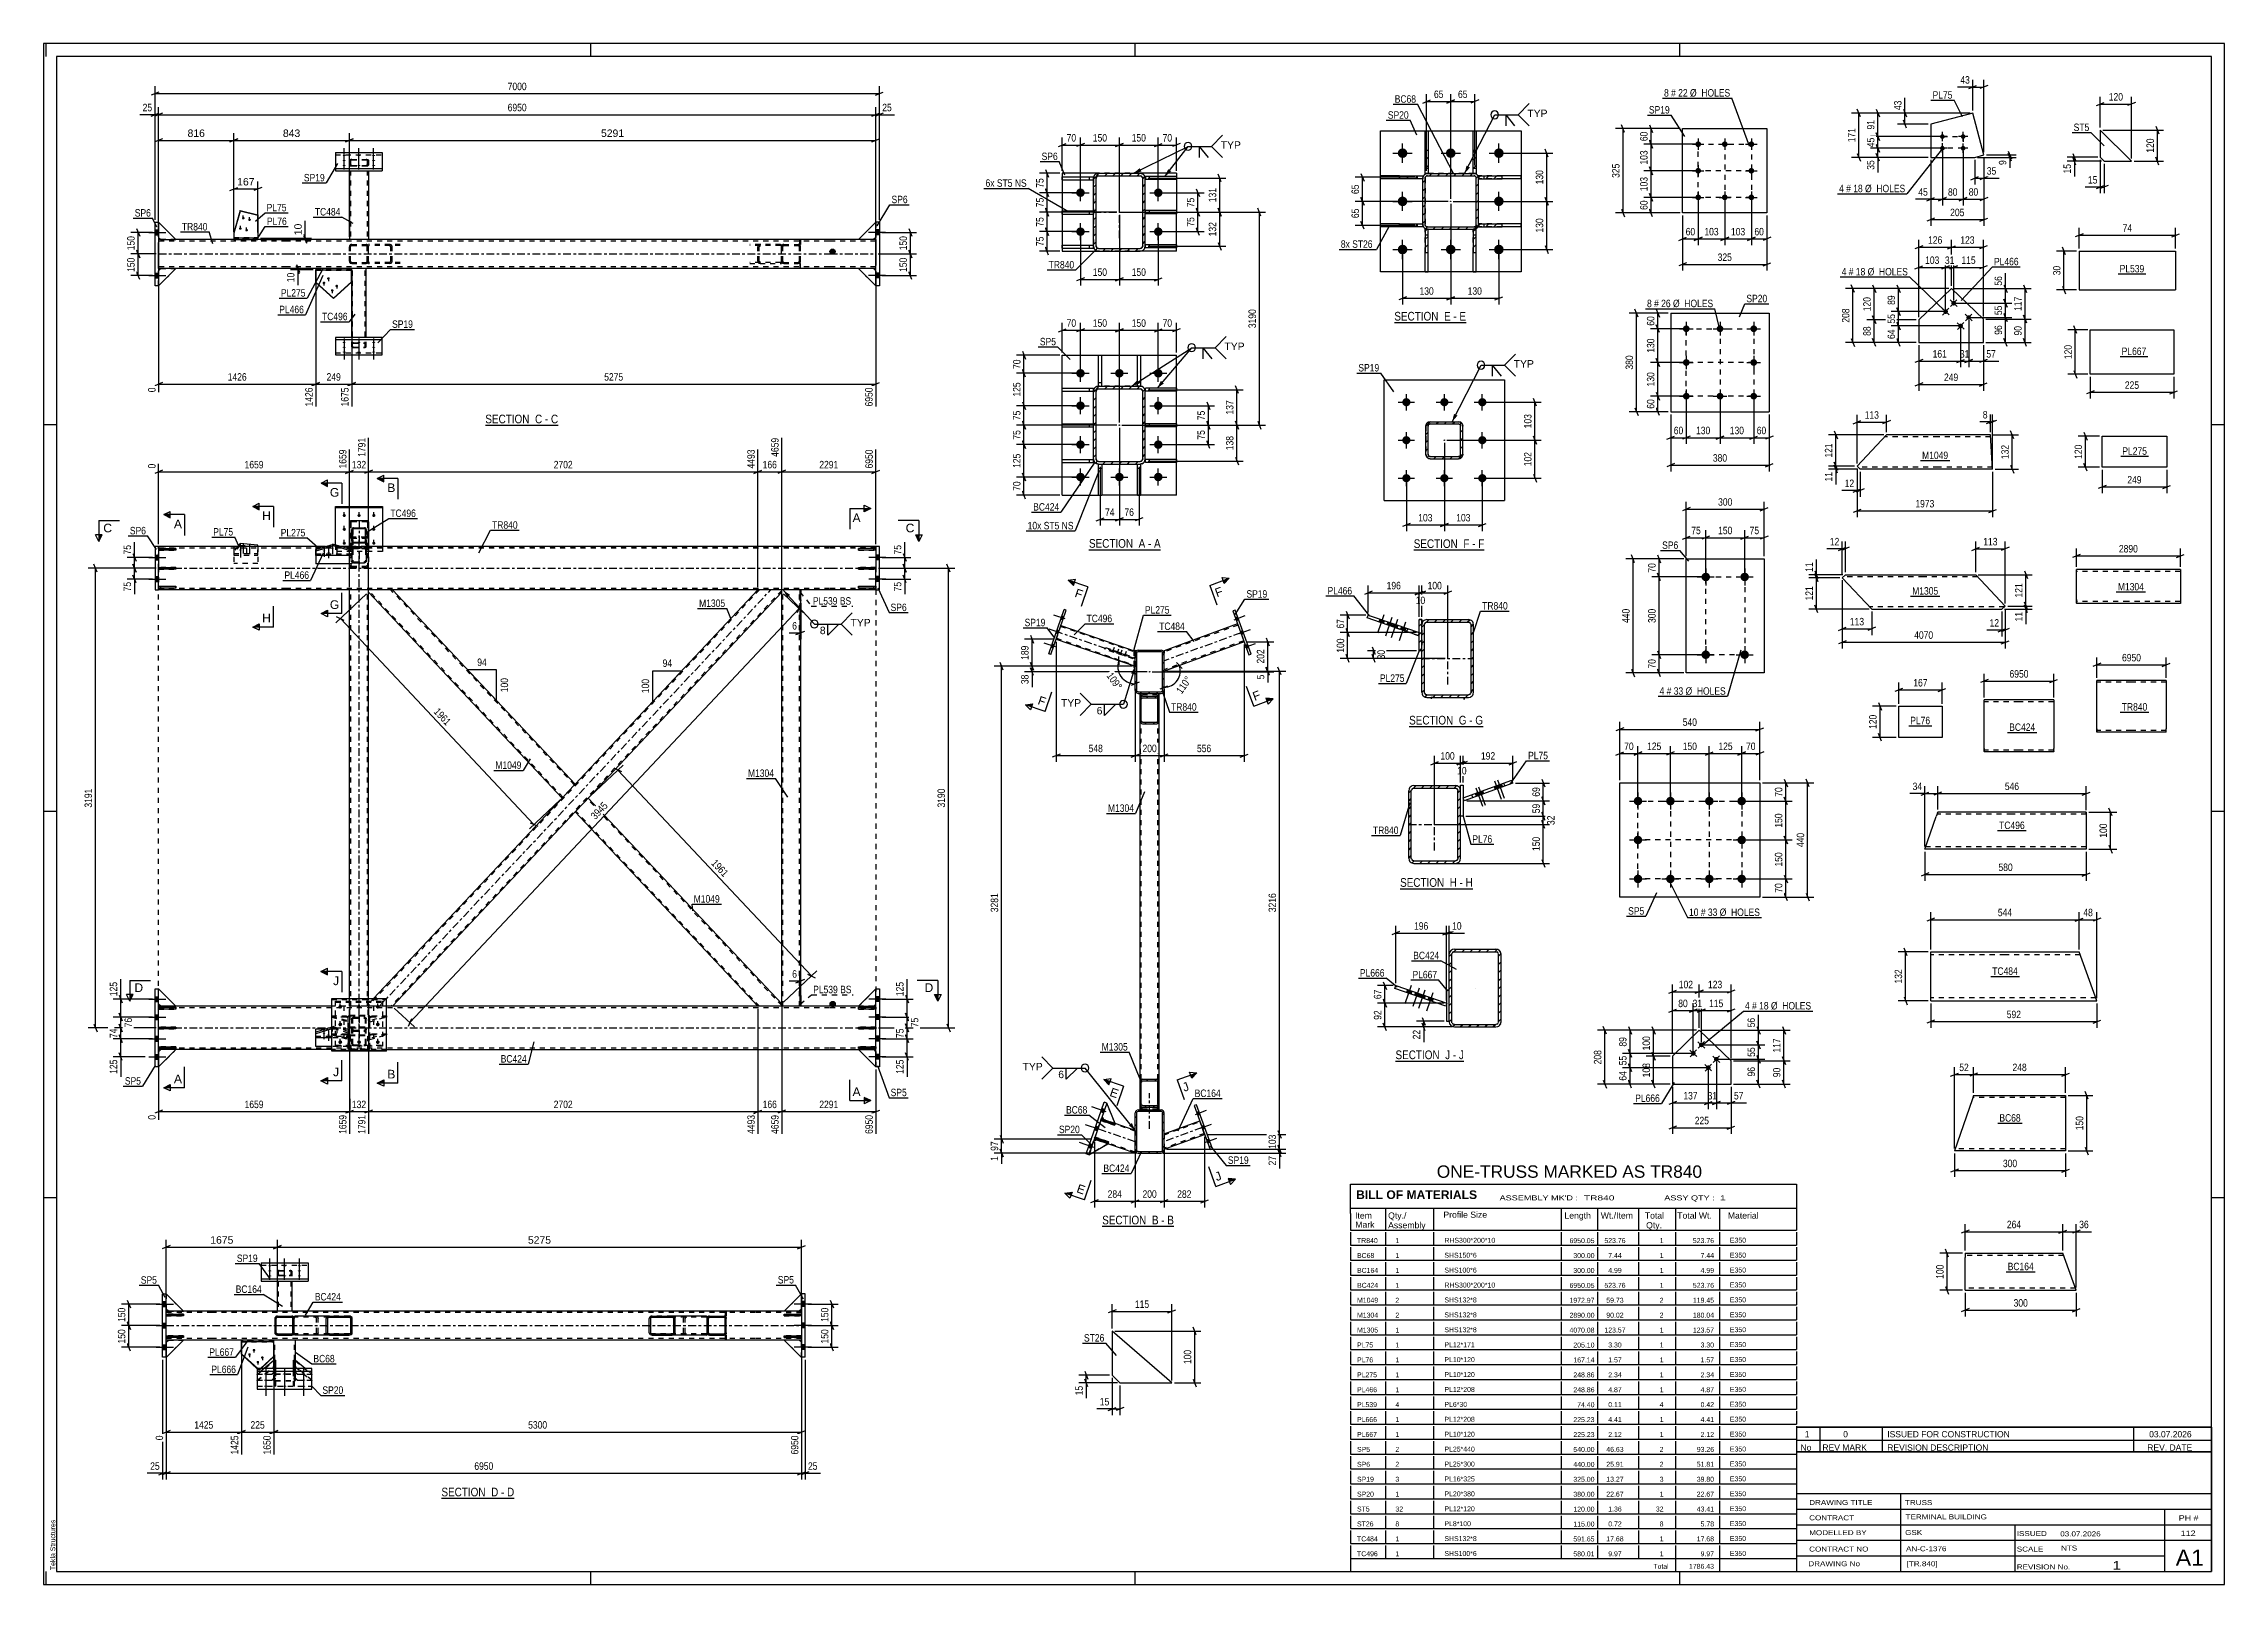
# Paper-space layout 'Layout1' of a CAD drawing. Header units: millimetres. Extents: x 0 to 841, y 0 to 594.
# The model-space entities are those that its viewports show. They can reach past a viewport. Long polylines and large blocks are cut down to what shows.
import ezdxf

# ---------------------------------------------------------------- set-up
doc = ezdxf.new("R2010")
doc.units = ezdxf.units.MM
doc.linetypes.add('DXK_LINE_DOT2', pattern=[3.9198, 1.9599, -1.9599])
doc.linetypes.add('DXK_LINE_DOT3', pattern=[5.9187, 2.979, -0.9799, 0.9799, -0.9799])
doc.layers.add('Viewport layer', color=7, linetype='Continuous', plot=False)
doc.styles.add('Arial', font='ARIAL.TTF', dxfattribs={"height": 0.2})
doc.styles.add('Arial Bold', font='ARIALBD.TTF', dxfattribs={"height": 0.2})
doc.styles.add('Arial Narrow', font='ARIALN.TTF', dxfattribs={"height": 0.2})

# ---------------------------------------------------------------- blocks, each defined once
blk = doc.blocks.new('Unknown-761545992-1132')
at = {"color": 5, "linetype": 'Continuous'}
for p, q in [((841, 594), (0, 594)), ((0, 594), (0, 0)), ((1, 589), (1, 594)), ((836, 589), (5, 589)), ((5, 589), (5, 5)), ((211, 589), (211, 594)), ((421, 589), (421, 594)), ((631, 589), (631, 594)), ((836, 5), (836, 589)), ((841, 0), (841, 594)), ((5, 447), (0, 447)), ((841, 447), (836, 447)), ((5, 298), (0, 298)), ((841, 298), (836, 298)), ((5, 149), (0, 149)), ((841, 149), (836, 149)), ((0, 0), (841, 0)), ((1, 0), (1, 5)), ((5, 5), (836, 5)), ((211, 0), (211, 5)), ((421, 0), (421, 5)), ((631, 0), (631, 5))]:
    blk.add_line(p, q, dxfattribs=at)
at = {"color": 174, "linetype": 'Continuous', "style": 'Arial'}
blk.add_text('Tekla Structures', height=1.9102, rotation=90, dxfattribs=at).set_placement((4.5, 5.5))
blk = doc.blocks.new('Unknown-761545992-33421')
at = {"color": 7, "linetype": 'Continuous'}
for p, q in [((504, 154.25), (676, 154.25)), ((504, 143), (504, 154.25)), ((676, 154.25), (676, 143)), ((504, 145), (676, 145)), ((504, 143), (504, 138)), ((517.5, 145), (517.5, 136.5)), ((536, 145), (536, 136.5)), ((585.28, 145), (585.28, 136.5)), ((599.28, 145), (599.28, 136.5)), ((615, 145), (615, 136.5)), ((629.28, 145), (629.28, 136.5)), ((646.28, 145), (646.28, 136.5)), ((676, 143), (676, 136.5)), ((504, 138), (504, 136.5)), ((504, 136.5), (676, 136.5)), ((504, 135.73), (504, 130.75)), ((517.5, 135.73), (517.5, 130.75)), ((536, 135.73), (536, 130.75)), ((585.28, 135.73), (585.28, 130.75)), ((599.28, 135.73), (599.28, 130.75)), ((615, 135.73), (615, 130.75)), ((629.28, 135.73), (629.28, 130.75)), ((646.28, 135.73), (646.28, 130.75)), ((676, 135.73), (676, 130.75)), ((504, 130.75), (676, 130.75)), ((504, 129.98), (504, 125)), ((517.5, 129.98), (517.5, 125)), ((536, 129.98), (536, 125)), ((585.28, 129.98), (585.28, 125)), ((599.28, 129.98), (599.28, 125)), ((615, 129.98), (615, 125)), ((629.28, 129.98), (629.28, 125)), ((646.28, 129.98), (646.28, 125)), ((676, 129.98), (676, 125)), ((504, 125), (676, 125)), ((504, 124.23), (504, 119.25)), ((504, 119.25), (676, 119.25)), ((504, 118.48), (504, 113.5)), ((517.5, 124.23), (517.5, 119.25)), ((517.5, 118.48), (517.5, 113.5)), ((536, 124.23), (536, 119.25)), ((536, 118.48), (536, 113.5)), ((585.28, 124.23), (585.28, 119.25)), ((585.28, 118.48), (585.28, 113.5)), ((599.28, 124.23), (599.28, 119.25)), ((599.28, 118.48), (599.28, 113.5)), ((615, 124.23), (615, 119.25)), ((615, 118.48), (615, 113.5)), ((629.28, 124.23), (629.28, 119.25)), ((629.28, 118.48), (629.28, 113.5)), ((646.28, 124.23), (646.28, 119.25)), ((646.28, 118.48), (646.28, 113.5)), ((676, 124.23), (676, 119.25)), ((676, 118.48), (676, 113.5)), ((504, 113.5), (676, 113.5)), ((504, 112.73), (504, 107.75)), ((517.5, 112.73), (517.5, 107.75)), ((536, 112.73), (536, 107.75)), ((585.28, 112.73), (585.28, 107.75)), ((599.28, 112.73), (599.28, 107.75)), ((615, 112.73), (615, 107.75)), ((629.28, 112.73), (629.28, 107.75)), ((646.28, 112.73), (646.28, 107.75)), ((676, 112.73), (676, 107.75)), ((504, 107.75), (676, 107.75)), ((504, 106.98), (504, 102)), ((504, 102), (676, 102)), ((504, 101.23), (504, 96.25)), ((517.5, 106.98), (517.5, 102)), ((517.5, 101.23), (517.5, 96.25)), ((536, 106.98), (536, 102)), ((536, 101.23), (536, 96.25)), ((585.28, 106.98), (585.28, 102)), ((585.28, 101.23), (585.28, 96.25)), ((599.28, 106.98), (599.28, 102)), ((599.28, 101.23), (599.28, 96.25)), ((615, 106.98), (615, 102)), ((615, 101.23), (615, 96.25)), ((629.28, 106.98), (629.28, 102)), ((629.28, 101.23), (629.28, 96.25)), ((646.28, 106.98), (646.28, 102)), ((646.28, 101.23), (646.28, 96.25)), ((676, 106.98), (676, 102)), ((676, 101.23), (676, 96.25)), ((504, 96.25), (676, 96.25)), ((504, 95.48), (504, 90.5)), ((517.5, 95.48), (517.5, 90.5)), ((536, 95.48), (536, 90.5)), ((585.28, 95.48), (585.28, 90.5)), ((599.28, 95.48), (599.28, 90.5)), ((615, 95.48), (615, 90.5)), ((629.28, 95.48), (629.28, 90.5)), ((646.28, 95.48), (646.28, 90.5)), ((676, 95.48), (676, 90.5)), ((504, 90.5), (676, 90.5)), ((504, 89.73), (504, 84.75)), ((504, 84.75), (676, 84.75)), ((517.5, 89.73), (517.5, 84.75)), ((536, 89.73), (536, 84.75)), ((585.28, 89.73), (585.28, 84.75)), ((599.28, 89.73), (599.28, 84.75)), ((615, 89.73), (615, 84.75)), ((629.28, 89.73), (629.28, 84.75)), ((646.28, 89.73), (646.28, 84.75)), ((676, 89.73), (676, 84.75)), ((504, 83.98), (504, 79)), ((504, 79), (676, 79)), ((504, 78.23), (504, 73.25)), ((517.5, 83.98), (517.5, 79)), ((517.5, 78.23), (517.5, 73.25)), ((536, 83.98), (536, 79)), ((536, 78.23), (536, 73.25)), ((585.28, 83.98), (585.28, 79)), ((585.28, 78.23), (585.28, 73.25)), ((599.28, 83.98), (599.28, 79)), ((599.28, 78.23), (599.28, 73.25)), ((615, 83.98), (615, 79)), ((615, 78.23), (615, 73.25)), ((629.28, 83.98), (629.28, 79)), ((629.28, 78.23), (629.28, 73.25)), ((646.28, 83.98), (646.28, 79)), ((646.28, 78.23), (646.28, 73.25)), ((676, 83.98), (676, 79)), ((676, 78.23), (676, 73.25)), ((504, 73.25), (676, 73.25)), ((504, 72.48), (504, 67.5)), ((504, 67.5), (676, 67.5)), ((517.5, 72.48), (517.5, 67.5)), ((536, 72.48), (536, 67.5)), ((585.28, 72.48), (585.28, 67.5)), ((599.28, 72.48), (599.28, 67.5)), ((615, 72.48), (615, 67.5)), ((629.28, 72.48), (629.28, 67.5)), ((646.28, 72.48), (646.28, 67.5)), ((676, 72.48), (676, 67.5)), ((504, 66.73), (504, 61.75)), ((504, 61.75), (676, 61.75)), ((504, 60.98), (504, 56)), ((517.5, 66.73), (517.5, 61.75)), ((517.5, 60.98), (517.5, 56)), ((536, 66.73), (536, 61.75)), ((536, 60.98), (536, 56)), ((585.28, 66.73), (585.28, 61.75)), ((585.28, 60.98), (585.28, 56)), ((599.28, 66.73), (599.28, 61.75)), ((599.28, 60.98), (599.28, 56)), ((615, 66.73), (615, 61.75)), ((615, 60.98), (615, 56)), ((629.28, 66.73), (629.28, 61.75)), ((629.28, 60.98), (629.28, 56)), ((646.28, 66.73), (646.28, 61.75)), ((646.28, 60.98), (646.28, 56)), ((676, 66.73), (676, 61.75)), ((676, 60.98), (676, 56)), ((504, 56), (676, 56)), ((504, 55.23), (504, 50.25)), ((517.5, 55.23), (517.5, 50.25)), ((536, 55.23), (536, 50.25)), ((585.28, 55.23), (585.28, 50.25)), ((599.28, 55.23), (599.28, 50.25)), ((615, 55.23), (615, 50.25)), ((629.28, 55.23), (629.28, 50.25)), ((646.28, 55.23), (646.28, 50.25)), ((676, 55.23), (676, 50.25)), ((504, 50.25), (676, 50.25)), ((504, 49.48), (504, 44.5)), ((504, 44.5), (676, 44.5)), ((504, 43.73), (504, 38.75)), ((517.5, 49.48), (517.5, 44.5)), ((517.5, 43.73), (517.5, 38.75)), ((536, 49.48), (536, 44.5)), ((536, 43.73), (536, 38.75)), ((585.28, 49.48), (585.28, 44.5)), ((585.28, 43.73), (585.28, 38.75)), ((599.28, 49.48), (599.28, 44.5)), ((599.28, 43.73), (599.28, 38.75)), ((615, 49.48), (615, 44.5)), ((615, 43.73), (615, 38.75)), ((629.28, 49.48), (629.28, 44.5)), ((629.28, 43.73), (629.28, 38.75)), ((646.28, 49.48), (646.28, 44.5)), ((646.28, 43.73), (646.28, 38.75)), ((676, 49.48), (676, 44.5)), ((676, 43.73), (676, 38.75)), ((504, 38.75), (676, 38.75)), ((504, 37.98), (504, 33)), ((517.5, 37.98), (517.5, 33)), ((536, 37.98), (536, 33)), ((585.28, 37.98), (585.28, 33)), ((599.28, 37.98), (599.28, 33)), ((615, 37.98), (615, 33)), ((629.28, 37.98), (629.28, 33)), ((646.28, 37.98), (646.28, 33)), ((676, 37.98), (676, 33)), ((504, 33), (676, 33)), ((504, 32.23), (504, 27.25)), ((504, 27.25), (676, 27.25)), ((504, 26.48), (504, 21.5)), ((517.5, 32.23), (517.5, 27.25)), ((517.5, 26.48), (517.5, 21.5)), ((536, 32.23), (536, 27.25)), ((536, 26.48), (536, 21.5)), ((585.28, 32.23), (585.28, 27.25)), ((585.28, 26.48), (585.28, 21.5)), ((599.28, 32.23), (599.28, 27.25)), ((599.28, 26.48), (599.28, 21.5)), ((615, 32.23), (615, 27.25)), ((615, 26.48), (615, 21.5)), ((629.28, 32.23), (629.28, 27.25)), ((629.28, 26.48), (629.28, 21.5)), ((646.28, 32.23), (646.28, 27.25)), ((646.28, 26.48), (646.28, 21.5)), ((676, 32.23), (676, 27.25)), ((676, 26.48), (676, 21.5)), ((504, 21.5), (676, 21.5)), ((504, 20.73), (504, 15.75)), ((517.5, 20.73), (517.5, 15.75)), ((536, 20.73), (536, 15.75)), ((585.28, 20.73), (585.28, 15.75)), ((599.28, 20.73), (599.28, 15.75)), ((615, 20.73), (615, 15.75)), ((629.28, 20.73), (629.28, 15.75)), ((646.28, 20.73), (646.28, 15.75)), ((676, 20.73), (676, 15.75)), ((504, 15.75), (676, 15.75)), ((504, 14.98), (504, 10)), ((504, 10), (676, 10)), ((504, 10), (676, 10)), ((504, 10), (504, 5)), ((517.5, 14.98), (517.5, 10)), ((536, 14.98), (536, 10)), ((585.28, 14.98), (585.28, 10)), ((599.28, 14.98), (599.28, 10)), ((615, 14.98), (615, 10)), ((629.28, 14.98), (629.28, 10)), ((629.28, 10), (629.28, 5)), ((646.28, 14.98), (646.28, 10)), ((646.28, 10), (646.28, 5)), ((676, 14.98), (676, 10)), ((676, 10), (676, 5)), ((504, 5), (676, 5))]:
    blk.add_line(p, q, dxfattribs=at)
at = {"color": 7}
for s, height, style, p in [('BILL OF MATERIALS', 3.3405, 'Arial Bold', (506.15, 148.56)), ('Profile Size', 2.3877, 'Arial', (539.81, 141.33)), ('Mark', 2.388, 'Arial', (505.84, 137.5))]:
    blk.add_text(s, height=height, dxfattribs=dict(at, style=style)).set_placement(p)
at = {"color": 7, "linetype": 'Continuous'}
for s, height, style, p in [('Item', 2.388, 'Arial', (505.75, 141)), ('Qty./', 2.388, 'Arial', (518.5, 141)), ('Length', 2.388, 'Arial', (586.5, 141)), ('Wt./Item', 2.388, 'Arial', (600.5, 141)), ('Total', 2.388, 'Arial', (617.5, 141)), ('Total Wt.', 2.388, 'Arial', (630, 141)), ('Material', 2.388, 'Arial', (649.5, 141)), ('Assembly', 2.388, 'Arial', (518.5, 137.27)), ('Qty.', 2.388, 'Arial', (618, 137.27)), ('TR840', 1.91, 'Arial', (506.5, 131.59)), ('BC68', 1.91, 'Arial', (506.5, 125.84)), ('1', 1.91, 'Arial', (521.31, 131.59)), ('1', 1.91, 'Arial', (521.31, 125.84)), ('SHS150*6', 1.91, 'Arial', (540.21, 125.94)), ('RHS300*200*10', 1.9102, 'Arial', (540.21, 131.69)), ('6950.05', 1.91, 'Arial', (588.45, 131.56)), ('300.00', 1.91, 'Arial', (589.93, 125.81)), ('523.76', 1.91, 'Arial', (601.9, 131.59)), ('7.44', 1.91, 'Arial', (603.39, 125.84)), ('1', 1.91, 'Arial', (623.22, 131.59)), ('1', 1.91, 'Arial', (623.22, 125.84)), ('523.76', 1.91, 'Arial', (636.03, 131.59)), ('7.44', 1.91, 'Arial', (639, 125.84)), ('E350', 1.91, 'Arial', (650.31, 131.73)), ('E350', 1.91, 'Arial', (650.31, 125.98)), ('BC164', 1.91, 'Arial', (506.5, 120.09)), ('1', 1.91, 'Arial', (521.31, 120.09)), ('SHS100*6', 1.91, 'Arial', (540.21, 120.19)), ('300.00', 1.91, 'Arial', (589.93, 120.06)), ('4.99', 1.91, 'Arial', (603.39, 120.09)), ('1', 1.91, 'Arial', (623.22, 120.09)), ('4.99', 1.91, 'Arial', (639, 120.09)), ('E350', 1.91, 'Arial', (650.31, 120.23)), ('BC424', 1.91, 'Arial', (506.5, 114.34)), ('M1049', 1.91, 'Arial', (506.5, 108.59)), ('2', 1.91, 'Arial', (521.31, 108.59)), ('1', 1.91, 'Arial', (521.31, 114.34)), ('SHS132*8', 1.91, 'Arial', (540.21, 108.69)), ('RHS300*200*10', 1.9102, 'Arial', (540.21, 114.44)), ('6950.05', 1.91, 'Arial', (588.45, 114.31)), ('1972.97', 1.91, 'Arial', (588.45, 108.56)), ('523.76', 1.91, 'Arial', (601.9, 114.34)), ('59.73', 1.91, 'Arial', (602.64, 108.59)), ('2', 1.91, 'Arial', (623.22, 108.59)), ('1', 1.91, 'Arial', (623.22, 114.34)), ('523.76', 1.91, 'Arial', (636.03, 114.34)), ('119.45', 1.91, 'Arial', (636.03, 108.59)), ('E350', 1.91, 'Arial', (650.31, 114.48)), ('E350', 1.91, 'Arial', (650.31, 108.73)), ('M1304', 1.91, 'Arial', (506.5, 102.84)), ('2', 1.91, 'Arial', (521.31, 102.84)), ('SHS132*8', 1.91, 'Arial', (540.21, 102.94)), ('2890.00', 1.91, 'Arial', (588.45, 102.81)), ('90.02', 1.91, 'Arial', (602.64, 102.84)), ('2', 1.91, 'Arial', (623.22, 102.84)), ('180.04', 1.91, 'Arial', (636.03, 102.84)), ('E350', 1.91, 'Arial', (650.31, 102.98)), ('M1305', 1.91, 'Arial', (506.5, 97.09)), ('PL75', 1.91, 'Arial', (506.5, 91.34)), ('1', 1.91, 'Arial', (521.31, 97.09)), ('1', 1.91, 'Arial', (521.31, 91.34)), ('SHS132*8', 1.91, 'Arial', (540.21, 97.19)), ('PL12*171', 1.91, 'Arial', (540.21, 91.44)), ('4070.08', 1.91, 'Arial', (588.45, 97.06)), ('205.10', 1.91, 'Arial', (589.93, 91.31)), ('123.57', 1.91, 'Arial', (601.9, 97.09)), ('3.30', 1.91, 'Arial', (603.39, 91.34)), ('1', 1.91, 'Arial', (623.22, 97.09)), ('1', 1.91, 'Arial', (623.22, 91.34)), ('123.57', 1.91, 'Arial', (636.03, 97.09)), ('3.30', 1.91, 'Arial', (639, 91.34)), ('E350', 1.91, 'Arial', (650.31, 97.23)), ('E350', 1.91, 'Arial', (650.31, 91.48)), ('PL76', 1.91, 'Arial', (506.5, 85.59)), ('1', 1.91, 'Arial', (521.31, 85.59)), ('PL10*120', 1.91, 'Arial', (540.21, 85.69)), ('167.14', 1.91, 'Arial', (589.93, 85.56)), ('1.57', 1.91, 'Arial', (603.39, 85.59)), ('1', 1.91, 'Arial', (623.22, 85.59)), ('1.57', 1.91, 'Arial', (639, 85.59)), ('E350', 1.91, 'Arial', (650.31, 85.73)), ('PL275', 1.91, 'Arial', (506.5, 79.84)), ('PL466', 1.91, 'Arial', (506.5, 74.09)), ('1', 1.91, 'Arial', (521.31, 79.84)), ('1', 1.91, 'Arial', (521.31, 74.09)), ('PL10*120', 1.91, 'Arial', (540.21, 79.94)), ('PL12*208', 1.91, 'Arial', (540.21, 74.19)), ('248.86', 1.91, 'Arial', (589.93, 79.81)), ('248.86', 1.91, 'Arial', (589.93, 74.06)), ('4.87', 1.91, 'Arial', (603.39, 74.09)), ('2.34', 1.91, 'Arial', (603.39, 79.84)), ('1', 1.91, 'Arial', (623.22, 79.84)), ('1', 1.91, 'Arial', (623.22, 74.09)), ('4.87', 1.91, 'Arial', (639, 74.09)), ('2.34', 1.91, 'Arial', (639, 79.84)), ('E350', 1.91, 'Arial', (650.31, 79.98)), ('E350', 1.91, 'Arial', (650.31, 74.23)), ('PL539', 1.91, 'Arial', (506.5, 68.34)), ('4', 1.91, 'Arial', (521.31, 68.34)), ('PL6*30', 1.91, 'Arial', (540.21, 68.44)), ('74.40', 1.91, 'Arial', (591.41, 68.31)), ('0.11', 1.91, 'Arial', (603.39, 68.34)), ('4', 1.91, 'Arial', (623.22, 68.34)), ('0.42', 1.91, 'Arial', (639, 68.34)), ('E350', 1.91, 'Arial', (650.31, 68.48)), ('PL666', 1.91, 'Arial', (506.5, 62.59)), ('1', 1.91, 'Arial', (521.31, 62.59)), ('PL12*208', 1.91, 'Arial', (540.21, 62.69)), ('PL10*120', 1.91, 'Arial', (540.21, 56.94)), ('225.23', 1.91, 'Arial', (589.93, 62.56)), ('4.41', 1.91, 'Arial', (603.39, 62.59)), ('1', 1.91, 'Arial', (623.22, 62.59)), ('4.41', 1.91, 'Arial', (639, 62.59)), ('E350', 1.91, 'Arial', (650.31, 62.73)), ('E350', 1.91, 'Arial', (650.31, 56.98)), ('SP5', 1.91, 'Arial', (506.5, 51.09)), ('PL667', 1.91, 'Arial', (506.5, 56.84)), ('2', 1.91, 'Arial', (521.31, 51.09)), ('1', 1.91, 'Arial', (521.31, 56.84)), ('PL25*440', 1.91, 'Arial', (540.21, 51.19)), ('540.00', 1.91, 'Arial', (589.93, 51.06)), ('225.23', 1.91, 'Arial', (589.93, 56.81)), ('46.63', 1.91, 'Arial', (602.64, 51.09)), ('2.12', 1.91, 'Arial', (603.39, 56.84)), ('2', 1.91, 'Arial', (623.22, 51.09)), ('1', 1.91, 'Arial', (623.22, 56.84)), ('93.26', 1.91, 'Arial', (637.52, 51.09)), ('2.12', 1.91, 'Arial', (639, 56.84)), ('E350', 1.91, 'Arial', (650.31, 51.23)), ('SP6', 1.91, 'Arial', (506.5, 45.34)), ('2', 1.91, 'Arial', (521.31, 45.34)), ('PL25*300', 1.91, 'Arial', (540.21, 45.44)), ('440.00', 1.91, 'Arial', (589.93, 45.3)), ('25.91', 1.91, 'Arial', (602.64, 45.34)), ('2', 1.91, 'Arial', (623.22, 45.34)), ('51.81', 1.91, 'Arial', (637.52, 45.34)), ('E350', 1.91, 'Arial', (650.31, 45.48)), ('SP19', 1.91, 'Arial', (506.5, 39.59)), ('SP20', 1.91, 'Arial', (506.5, 33.84)), ('3', 1.91, 'Arial', (521.31, 39.59)), ('1', 1.91, 'Arial', (521.31, 33.84)), ('PL16*325', 1.91, 'Arial', (540.21, 39.69)), ('PL20*380', 1.91, 'Arial', (540.21, 33.94)), ('325.00', 1.91, 'Arial', (589.93, 39.55)), ('380.00', 1.91, 'Arial', (589.93, 33.8)), ('22.67', 1.91, 'Arial', (602.64, 33.84)), ('13.27', 1.91, 'Arial', (602.64, 39.59)), ('3', 1.91, 'Arial', (623.22, 39.59)), ('1', 1.91, 'Arial', (623.22, 33.84)), ('39.80', 1.91, 'Arial', (637.52, 39.59)), ('22.67', 1.91, 'Arial', (637.52, 33.84)), ('E350', 1.91, 'Arial', (650.31, 39.73)), ('E350', 1.91, 'Arial', (650.31, 33.98)), ('ST5', 1.91, 'Arial', (506.5, 28.09)), ('32', 1.91, 'Arial', (521.31, 28.09)), ('PL12*120', 1.91, 'Arial', (540.21, 28.19)), ('120.00', 1.91, 'Arial', (589.93, 28.05)), ('1.36', 1.91, 'Arial', (603.39, 28.09)), ('32', 1.91, 'Arial', (621.74, 28.09)), ('43.41', 1.91, 'Arial', (637.52, 28.09)), ('E350', 1.91, 'Arial', (650.31, 28.23)), ('TC484', 1.91, 'Arial', (506.5, 16.59)), ('ST26', 1.91, 'Arial', (506.5, 22.34)), ('8', 1.91, 'Arial', (521.31, 22.34)), ('1', 1.91, 'Arial', (521.31, 16.59)), ('SHS132*8', 1.91, 'Arial', (540.21, 16.69)), ('PL8*100', 1.91, 'Arial', (540.21, 22.44)), ('591.65', 1.91, 'Arial', (589.93, 16.55)), ('115.00', 1.91, 'Arial', (589.93, 22.3)), ('17.68', 1.91, 'Arial', (602.64, 16.59)), ('0.72', 1.91, 'Arial', (603.39, 22.34)), ('8', 1.91, 'Arial', (623.22, 22.34)), ('1', 1.91, 'Arial', (623.22, 16.59)), ('17.68', 1.91, 'Arial', (637.52, 16.59)), ('5.78', 1.91, 'Arial', (639, 22.34)), ('E350', 1.91, 'Arial', (650.31, 22.48)), ('E350', 1.91, 'Arial', (650.31, 16.73)), ('TC496', 1.91, 'Arial', (506.5, 10.84)), ('1', 1.91, 'Arial', (521.31, 10.84)), ('SHS100*6', 1.91, 'Arial', (540.21, 10.94)), ('580.01', 1.91, 'Arial', (589.93, 10.8)), ('9.97', 1.91, 'Arial', (603.39, 10.84)), ('1', 1.91, 'Arial', (623.22, 10.84)), ('9.97', 1.91, 'Arial', (639, 10.84)), ('E350', 1.91, 'Arial', (650.31, 10.98)), ('Total', 1.909, 'Arial Narrow', (620.83, 6)), ('1786.43', 1.91, 'Arial', (634.52, 6))]:
    blk.add_text(s, height=height, dxfattribs=dict(at, style=style)).set_placement(p)
at = {"color": 7, "linetype": 'Continuous', "style": 'Arial Narrow'}
for s, height, width, p in [("ASSEMBLY MK'D :", 1.9089, 1.6, (561.5, 148.05)), ('TR840', 1.909, 1.794707, (594, 148.05)), ('ASSY QTY :', 1.909, 1.6, (625, 148.05)), ('1', 1.91, 1.794707, (646.5, 148.05))]:
    blk.add_text(s, height=height, dxfattribs=dict(at, width=width)).set_placement(p)
blk = doc.blocks.new('Unknown-761545992-33422')
at = {"color": 2, "linetype": 'Continuous'}
blk.add_line((530, 154.25), (647.5, 154.25), dxfattribs=at)
at = {"color": 7, "style": 'Arial'}
blk.add_text('ONE-TRUSS MARKED AS TR840', height=4.7754, dxfattribs=at).set_placement((537.26, 156.75))
blk = doc.blocks.new('Unknown-761545992-33423')
at = {"color": 7, "linetype": 'Continuous'}
for p, q in [((676, 51.05), (676, 5)), ((676, 51.05), (836, 51.05)), ((836, 51), (836, 5)), ((676, 35), (836, 35)), ((716.14, 35), (716.14, 5)), ((676, 29), (836, 29)), ((818, 5.05), (818, 29.05)), ((676, 23), (836, 23)), ((676, 17), (836, 17)), ((760.14, 23), (760.14, 5)), ((676, 11), (818, 11)), ((676, 5), (836, 5))]:
    blk.add_line(p, q, dxfattribs=at)
at = {"color": 7, "style": 'Arial Narrow'}
for s, height, width, p in [('CONTRACT', 1.909, 1.425378, (680.88, 24.71)), ('DRAWING TITLE', 1.9089, 1.425378, (680.88, 30.61)), ('TRUSS', 1.909, 1.425378, (717.81, 30.59)), ('TERMINAL BUILDING', 1.9089, 1.425378, (718.06, 25.07)), ('MODELLED BY', 1.9089, 1.425378, (680.88, 18.98)), ('GSK', 1.909, 1.425378, (717.88, 19.04)), ('ISSUED', 1.909, 1.425378, (760.94, 18.64)), ('03.07.2026', 1.909, 1.425378, (777.69, 18.52)), ('DRAWING No', 1.909, 1.425378, (680.56, 7)), ('CONTRACT NO', 1.9089, 1.425378, (680.88, 12.66)), ('AN-C-1376', 1.909, 1.425378, (718.23, 12.78)), ('[TR.840]', 1.909, 1.425378, (718.46, 6.99)), ('SCALE', 1.909, 1.425378, (760.94, 12.65)), ('1', 3.34, 1.5, (797.91, 5.68)), ('A1', 6.204, 1.25, (822.24, 7.2)), ('REVISION No.', 1.9089, 1.425378, (760.94, 5.77))]:
    blk.add_text(s, height=height, dxfattribs=dict(at, width=width)).set_placement(p)
at = {"color": 7, "linetype": 'Continuous', "style": 'Arial Narrow'}
for s, height, width, p in [('PH #', 2.1, 1.42538, (823.4, 24.55)), ('112', 2.1, 1.42538, (824.19, 18.65)), ('NTS', 1.909, 1.425378, (778, 13.05))]:
    blk.add_text(s, height=height, dxfattribs=dict(at, width=width)).set_placement(p)
blk = doc.blocks.new('Unknown-761545992-33424')
at = {"color": 7, "linetype": 'Continuous'}
for p, q in [((676, 60.55), (836, 60.55)), ((836, 60.55), (676, 60.55)), ((676, 60.55), (676, 55.55)), ((685, 60.55), (685, 55.55)), ((709, 60.55), (709, 55.55)), ((806, 60.55), (806, 55.55)), ((836, 60.55), (836, 55.55)), ((676, 55.55), (836, 55.55)), ((676, 55.55), (676, 51.05)), ((676, 55.55), (836, 55.55)), ((836, 51.05), (676, 51.05)), ((685, 55.55), (685, 51.05)), ((709, 55.55), (709, 51.05)), ((806, 55.55), (806, 51.05)), ((836, 55.55), (836, 51.05))]:
    blk.add_line(p, q, dxfattribs=at)
at = {"color": 7, "linetype": 'Continuous', "style": 'Arial Narrow'}
for s, height, width, p in [('1', 2.39, 1.196471, (679.16, 56.7)), ('0', 2.39, 1.196471, (694, 56.7)), ('ISSUED FOR CONSTRUCTION', 2.3861, 1.196471, (711, 56.7)), ('03.07.2026', 2.386, 1.196471, (812, 56.7)), ('No', 2.386, 1.2, (677.54, 51.55)), ('REV MARK', 2.386, 1.2, (686, 51.55)), ('REVISION DESCRIPTION', 2.3861, 1.2, (711, 51.55)), ('REV. DATE', 2.386, 1.2, (811.28, 51.55))]:
    blk.add_text(s, height=height, dxfattribs=dict(at, width=width)).set_placement(p)
blk = doc.blocks.new('Unknown-761545992-12 - 4945')
at = {"color": 6, "linetype": 'Continuous'}
blk.add_line((153.41, 33.18), (181.48, 33.18), dxfattribs=at)
at = {"color": 0, "linetype": 'Continuous'}
blk.add_wipeout([(171.52, 33.93), (171.52, 37.43), (153.41, 37.43), (153.41, 33.93)], dxfattribs=at)
blk.add_wipeout([(175.34, 33.93), (175.34, 37.43), (172.57, 37.43), (172.57, 33.93)], dxfattribs=at)
at = {"color": 7, "linetype": 'Continuous', "style": 'Arial Narrow'}
blk.add_text('SECTION ', height=3.34, dxfattribs=at).set_placement((153.41, 33.93))
at = {"color": 0, "linetype": 'Continuous'}
blk.add_wipeout([(177.66, 33.93), (177.66, 37.43), (176.39, 37.43), (176.39, 33.93)], dxfattribs=at)
blk.add_wipeout([(181.48, 33.93), (181.48, 37.43), (178.71, 37.43), (178.71, 33.93)], dxfattribs=at)
at = {"color": 7, "linetype": 'Continuous', "style": 'Arial Narrow'}
for s, p in [('D', (172.57, 33.93)), ('-', (176.39, 33.93)), ('D', (178.71, 33.93))]:
    blk.add_text(s, height=3.34, dxfattribs=at).set_placement(p)
blk = doc.blocks.new('Unknown-761545992-13 - 9833')
at = {"color": 6, "linetype": 'Continuous'}
blk.add_line((403.13, 398.9), (430.77, 398.9), dxfattribs=at)
at = {"color": 0, "linetype": 'Continuous'}
blk.add_wipeout([(421.23, 399.65), (421.23, 403.15), (403.13, 403.15), (403.13, 399.65)], dxfattribs=at)
blk.add_wipeout([(424.84, 399.65), (424.84, 403.15), (422.28, 403.15), (422.28, 399.65)], dxfattribs=at)
at = {"color": 7, "linetype": 'Continuous', "style": 'Arial Narrow'}
blk.add_text('SECTION ', height=3.34, dxfattribs=at).set_placement((403.13, 399.65))
at = {"color": 0, "linetype": 'Continuous'}
blk.add_wipeout([(427.17, 399.65), (427.17, 403.15), (425.89, 403.15), (425.89, 399.65)], dxfattribs=at)
blk.add_wipeout([(430.77, 399.65), (430.77, 403.15), (428.22, 403.15), (428.22, 399.65)], dxfattribs=at)
at = {"color": 7, "linetype": 'Continuous', "style": 'Arial Narrow'}
for s, p in [('A', (422.28, 399.65)), ('-', (425.89, 399.65)), ('A', (428.22, 399.65))]:
    blk.add_text(s, height=3.34, dxfattribs=at).set_placement(p)
blk = doc.blocks.new('Unknown-761545992-14 - 3080')
at = {"color": 6, "linetype": 'Continuous'}
blk.add_line((408.24, 138.04), (435.89, 138.04), dxfattribs=at)
at = {"color": 0, "linetype": 'Continuous'}
blk.add_wipeout([(426.35, 138.79), (426.35, 142.29), (408.24, 142.29), (408.24, 138.79)], dxfattribs=at)
blk.add_wipeout([(429.96, 138.79), (429.96, 142.29), (427.4, 142.29), (427.4, 138.79)], dxfattribs=at)
at = {"color": 7, "linetype": 'Continuous', "style": 'Arial Narrow'}
blk.add_text('SECTION ', height=3.34, dxfattribs=at).set_placement((408.24, 138.79))
at = {"color": 0, "linetype": 'Continuous'}
blk.add_wipeout([(432.28, 138.79), (432.28, 142.29), (431.01, 142.29), (431.01, 138.79)], dxfattribs=at)
blk.add_wipeout([(435.89, 138.79), (435.89, 142.29), (433.33, 142.29), (433.33, 138.79)], dxfattribs=at)
at = {"color": 7, "linetype": 'Continuous', "style": 'Arial Narrow'}
for s, p in [('B', (427.4, 138.79)), ('-', (431.01, 138.79)), ('B', (433.33, 138.79))]:
    blk.add_text(s, height=3.34, dxfattribs=at).set_placement(p)
blk = doc.blocks.new('Unknown-761545992-16 - 1464')
at = {"color": 6, "linetype": 'Continuous'}
blk.add_line((520.9, 486.49), (548.55, 486.49), dxfattribs=at)
at = {"color": 0, "linetype": 'Continuous'}
blk.add_wipeout([(539.01, 487.24), (539.01, 490.74), (520.9, 490.74), (520.9, 487.24)], dxfattribs=at)
blk.add_wipeout([(542.62, 487.24), (542.62, 490.74), (540.06, 490.74), (540.06, 487.24)], dxfattribs=at)
at = {"color": 7, "linetype": 'Continuous', "style": 'Arial Narrow'}
blk.add_text('SECTION ', height=3.34, dxfattribs=at).set_placement((520.9, 487.24))
at = {"color": 0, "linetype": 'Continuous'}
blk.add_wipeout([(544.94, 487.24), (544.94, 490.74), (543.67, 490.74), (543.67, 487.24)], dxfattribs=at)
blk.add_wipeout([(548.55, 487.24), (548.55, 490.74), (545.99, 490.74), (545.99, 487.24)], dxfattribs=at)
at = {"color": 7, "linetype": 'Continuous', "style": 'Arial Narrow'}
for s, p in [('E', (540.06, 487.24)), ('-', (543.67, 487.24)), ('E', (545.99, 487.24))]:
    blk.add_text(s, height=3.34, dxfattribs=at).set_placement(p)
blk = doc.blocks.new('Unknown-761545992-19 - 4705')
at = {"color": 6, "linetype": 'Continuous'}
blk.add_line((170.35, 446.87), (198.42, 446.87), dxfattribs=at)
at = {"color": 0, "linetype": 'Continuous'}
blk.add_wipeout([(188.46, 447.62), (188.46, 451.12), (170.35, 451.12), (170.35, 447.62)], dxfattribs=at)
blk.add_wipeout([(192.28, 447.62), (192.28, 451.12), (189.51, 451.12), (189.51, 447.62)], dxfattribs=at)
at = {"color": 7, "linetype": 'Continuous', "style": 'Arial Narrow'}
blk.add_text('SECTION ', height=3.34, dxfattribs=at).set_placement((170.35, 447.62))
at = {"color": 0, "linetype": 'Continuous'}
blk.add_wipeout([(194.6, 447.62), (194.6, 451.12), (193.33, 451.12), (193.33, 447.62)], dxfattribs=at)
blk.add_wipeout([(198.42, 447.62), (198.42, 451.12), (195.65, 451.12), (195.65, 447.62)], dxfattribs=at)
at = {"color": 7, "linetype": 'Continuous', "style": 'Arial Narrow'}
for s, p in [('C', (189.51, 447.62)), ('-', (193.33, 447.62)), ('C', (195.65, 447.62))]:
    blk.add_text(s, height=3.34, dxfattribs=at).set_placement(p)
blk = doc.blocks.new('Unknown-761545992-21 - 31310')
at = {"color": 6, "linetype": 'Continuous'}
blk.add_line((521.35, 201.74), (547.72, 201.74), dxfattribs=at)
at = {"color": 0, "linetype": 'Continuous'}
blk.add_wipeout([(539.46, 202.49), (539.46, 205.99), (521.35, 205.99), (521.35, 202.49)], dxfattribs=at)
blk.add_wipeout([(542.43, 202.49), (542.43, 205.99), (540.51, 205.99), (540.51, 202.49)], dxfattribs=at)
at = {"color": 7, "linetype": 'Continuous', "style": 'Arial Narrow'}
blk.add_text('SECTION ', height=3.34, dxfattribs=at).set_placement((521.35, 202.49))
at = {"color": 0, "linetype": 'Continuous'}
blk.add_wipeout([(544.75, 202.49), (544.75, 205.99), (543.48, 205.99), (543.48, 202.49)], dxfattribs=at)
blk.add_wipeout([(547.72, 202.49), (547.72, 205.99), (545.8, 205.99), (545.8, 202.49)], dxfattribs=at)
at = {"color": 7, "linetype": 'Continuous', "style": 'Arial Narrow'}
for s, p in [('J', (540.51, 202.49)), ('-', (543.48, 202.49)), ('J', (545.8, 202.49))]:
    blk.add_text(s, height=3.34, dxfattribs=at).set_placement(p)
blk = doc.blocks.new('Unknown-761545992-22 - 1643')
at = {"color": 6, "linetype": 'Continuous'}
blk.add_line((528.37, 398.8), (555.59, 398.8), dxfattribs=at)
at = {"color": 0, "linetype": 'Continuous'}
blk.add_wipeout([(546.48, 399.55), (546.48, 403.05), (528.37, 403.05), (528.37, 399.55)], dxfattribs=at)
blk.add_wipeout([(549.87, 399.55), (549.87, 403.05), (547.53, 403.05), (547.53, 399.55)], dxfattribs=at)
at = {"color": 7, "linetype": 'Continuous', "style": 'Arial Narrow'}
blk.add_text('SECTION ', height=3.34, dxfattribs=at).set_placement((528.37, 399.55))
at = {"color": 0, "linetype": 'Continuous'}
blk.add_wipeout([(552.2, 399.55), (552.2, 403.05), (550.92, 403.05), (550.92, 399.55)], dxfattribs=at)
blk.add_wipeout([(555.59, 399.55), (555.59, 403.05), (553.25, 403.05), (553.25, 399.55)], dxfattribs=at)
at = {"color": 7, "linetype": 'Continuous', "style": 'Arial Narrow'}
for s, p in [('F', (547.53, 399.55)), ('-', (550.92, 399.55)), ('F', (553.25, 399.55))]:
    blk.add_text(s, height=3.34, dxfattribs=at).set_placement(p)
blk = doc.blocks.new('Unknown-761545992-25 - 12377')
at = {"color": 6, "linetype": 'Continuous'}
blk.add_line((526.6, 330.75), (555.1, 330.75), dxfattribs=at)
at = {"color": 0, "linetype": 'Continuous'}
blk.add_wipeout([(544.71, 331.5), (544.71, 335), (526.6, 335), (526.6, 331.5)], dxfattribs=at)
blk.add_wipeout([(548.74, 331.5), (548.74, 335), (545.76, 335), (545.76, 331.5)], dxfattribs=at)
at = {"color": 7, "linetype": 'Continuous', "style": 'Arial Narrow'}
blk.add_text('SECTION ', height=3.34, dxfattribs=at).set_placement((526.6, 331.5))
at = {"color": 0, "linetype": 'Continuous'}
blk.add_wipeout([(551.07, 331.5), (551.07, 335), (549.79, 335), (549.79, 331.5)], dxfattribs=at)
blk.add_wipeout([(555.1, 331.5), (555.1, 335), (552.12, 335), (552.12, 331.5)], dxfattribs=at)
at = {"color": 7, "linetype": 'Continuous', "style": 'Arial Narrow'}
for s, p in [('G', (545.76, 331.5)), ('-', (549.79, 331.5)), ('G', (552.12, 331.5))]:
    blk.add_text(s, height=3.34, dxfattribs=at).set_placement(p)
blk = doc.blocks.new('Unknown-761545992-33 - 12968')
at = {"color": 6, "linetype": 'Continuous'}
blk.add_line((523.11, 268.18), (551.18, 268.18), dxfattribs=at)
at = {"color": 0, "linetype": 'Continuous'}
blk.add_wipeout([(541.21, 268.93), (541.21, 272.43), (523.11, 272.43), (523.11, 268.93)], dxfattribs=at)
blk.add_wipeout([(545.03, 268.93), (545.03, 272.43), (542.26, 272.43), (542.26, 268.93)], dxfattribs=at)
at = {"color": 7, "linetype": 'Continuous', "style": 'Arial Narrow'}
blk.add_text('SECTION ', height=3.34, dxfattribs=at).set_placement((523.11, 268.93))
at = {"color": 0, "linetype": 'Continuous'}
blk.add_wipeout([(547.36, 268.93), (547.36, 272.43), (546.08, 272.43), (546.08, 268.93)], dxfattribs=at)
blk.add_wipeout([(551.18, 268.93), (551.18, 272.43), (548.41, 272.43), (548.41, 268.93)], dxfattribs=at)
at = {"color": 7, "linetype": 'Continuous', "style": 'Arial Narrow'}
for s, p in [('H', (542.26, 268.93)), ('-', (546.08, 268.93)), ('H', (548.41, 268.93))]:
    blk.add_text(s, height=3.34, dxfattribs=at).set_placement(p)
blk = doc.blocks.new('Part-761545992-18662 - 18661')
at = {"color": 2, "linetype": 'Continuous'}
for p, q in [((741.03, 127.67), (741.03, 125.96)), ((741.03, 127.67), (778.69, 127.67)), ((783.89, 113.39), (778.69, 127.67)), ((741.03, 115.1), (741.03, 125.96)), ((741.03, 113.52), (741.03, 115.1)), ((741.03, 113.39), (741.03, 113.52)), ((741.03, 113.39), (783.89, 113.39))]:
    blk.add_line(p, q, dxfattribs=at)
at = {"color": 7, "linetype": 'DXK_LINE_DOT2'}
for p, q in [((741.03, 127.67), (741.03, 127.54)), ((741.03, 127.54), (741.03, 127.17)), ((779, 126.82), (741.03, 126.82)), ((741.03, 113.89), (741.03, 115.1)), ((783.58, 114.25), (741.03, 114.25))]:
    blk.add_line(p, q, dxfattribs=at)
blk = doc.blocks.new('Part-761545992-16467 - 16466')
at = {"color": 2, "linetype": 'Continuous'}
for p, q in [((638.45, 213.62), (628.23, 203.61)), ((650.75, 201.88), (638.45, 213.62)), ((628.23, 203.61), (628.23, 192.83)), ((650.75, 192.83), (650.75, 201.88)), ((628.23, 192.83), (650.75, 192.83))]:
    blk.add_line(p, q, dxfattribs=at)
blk = doc.blocks.new('Bolt-761545992-16468 - 16466')
at = {"linetype": 'Continuous'}
for points in [[(636.84, 204.1, -1), (635.53, 205.35, -1)], [(639.94, 207.36, -1), (638.64, 208.6, -1)], [(645.73, 201.83, -1), (644.43, 203.08, -1)], [(642.62, 198.58, -1), (641.32, 199.82, -1)]]:
    blk.add_hatch(color=1, dxfattribs=at).paths.add_polyline_path(points)
at = {"color": 1, "linetype": 'Continuous'}
for p, q in [((634.88, 205.97), (637.49, 203.48)), ((637.43, 206.03), (634.94, 203.42)), ((637.99, 209.22), (640.59, 206.74)), ((640.54, 209.28), (638.05, 206.68)), ((643.78, 203.7), (646.38, 201.21)), ((646.32, 203.76), (643.83, 201.15)), ((640.67, 200.44), (643.27, 197.96)), ((643.21, 200.5), (640.73, 197.9))]:
    blk.add_line(p, q, dxfattribs=at)
blk = doc.blocks.new('Part-761545992-3528 - 3517')
at = {"color": 7, "linetype": 'DXK_LINE_DOT2'}
for p, q in [((51.02, 207.19), (44.36, 207.19)), ((44.36, 207.19), (44.36, 206.53)), ((44.36, 206.53), (51.02, 206.53)), ((45.19, 206.53), (45.19, 207.19)), ((51.02, 206.53), (51.02, 207.19))]:
    blk.add_line(p, q, dxfattribs=at)
blk = doc.blocks.new('Part-761545992-3665 - 3517')
at = {"color": 2, "linetype": 'Continuous'}
for p, q in [((117.97, 409.34), (118.04, 409.66)), ((117.97, 409.34), (117.97, 400.11)), ((118.04, 409.66), (118.23, 409.93)), ((118.23, 409.93), (118.52, 410.12)), ((118.52, 410.12), (118.86, 410.18)), ((118.86, 410.18), (124.42, 410.18)), ((124.42, 410.18), (124.76, 410.12)), ((124.76, 410.12), (125.05, 409.93)), ((125.05, 409.93), (125.24, 409.66)), ((125.24, 409.66), (125.31, 409.34)), ((125.31, 409.34), (125.31, 400.09))]:
    blk.add_line(p, q, dxfattribs=at)
at = {"color": 7, "linetype": 'DXK_LINE_DOT2'}
for p, q in [((118.04, 403.8), (117.97, 404.12)), ((118.23, 403.53), (118.04, 403.8)), ((118.45, 409.5), (118.42, 409.34)), ((118.42, 409.34), (118.42, 392.99)), ((118.42, 404.12), (118.45, 403.96)), ((118.55, 409.64), (118.45, 409.5)), ((118.45, 403.96), (118.55, 403.83)), ((118.69, 409.73), (118.55, 409.64)), ((118.55, 403.83), (118.69, 403.74)), ((118.86, 409.76), (118.69, 409.73)), ((118.69, 403.74), (118.86, 403.71)), ((118.86, 409.76), (124.42, 409.76)), ((124.42, 403.71), (118.86, 403.71)), ((124.59, 409.73), (124.42, 409.76)), ((124.42, 403.71), (124.59, 403.74)), ((124.73, 409.64), (124.59, 409.73)), ((124.59, 403.74), (124.73, 403.83)), ((124.83, 409.5), (124.73, 409.64)), ((124.73, 403.83), (124.76, 403.86)), ((124.76, 403.86), (124.83, 403.96)), ((124.86, 409.34), (124.83, 409.5)), ((124.83, 403.96), (124.86, 404.12)), ((124.86, 409.34), (124.86, 392.99)), ((125.24, 403.8), (125.05, 403.53)), ((125.31, 404.12), (125.24, 403.8)), ((117.97, 400.11), (117.97, 392.99)), ((118.03, 399.19), (117.97, 398.9)), ((118.04, 399.27), (118.03, 399.19)), ((118.52, 403.35), (118.23, 403.53)), ((118.42, 398.9), (118.45, 399.09)), ((118.86, 403.29), (118.52, 403.35)), ((118.86, 399.85), (118.52, 399.78)), ((118.69, 399.34), (118.86, 399.38)), ((118.86, 403.29), (124.42, 403.29)), ((124.42, 399.85), (118.86, 399.85)), ((118.86, 399.38), (124.42, 399.38)), ((124.76, 403.35), (124.42, 403.29)), ((124.76, 399.78), (124.42, 399.85)), ((124.42, 399.38), (124.59, 399.34)), ((125.05, 403.53), (124.76, 403.35)), ((124.83, 399.09), (124.86, 398.9)), ((125.25, 399.19), (125.24, 399.27)), ((125.31, 398.9), (125.25, 399.19)), ((125.31, 400.09), (125.31, 392.99)), ((117.97, 392.99), (118.04, 392.63)), ((118.45, 392.81), (118.42, 392.99)), ((118.52, 392.12), (118.86, 392.05)), ((118.86, 392.52), (118.69, 392.56)), ((118.86, 392.52), (124.42, 392.52)), ((118.86, 392.05), (124.42, 392.05)), ((124.59, 392.56), (124.42, 392.52)), ((124.42, 392.05), (124.76, 392.12)), ((124.86, 392.99), (124.83, 392.81)), ((125.24, 392.63), (125.31, 392.99))]:
    blk.add_line(p, q, dxfattribs=at)
at = {"color": 7, "linetype": 'DXK_LINE_DOT3'}
blk.add_line((121.64, 410.15), (121.64, 392.53), dxfattribs=at)
at = {"color": 7, "linetype": 'DXK_LINE_DOT2'}
for centre, radius, start, end in [((118.9, 398.94), 0.919, 114.31989, 159.24163), ((118.88, 398.92), 0.46, 114.31989, 159.24163), ((124.4, 398.92), 0.46, 20.75837, 65.6801), ((124.38, 398.94), 0.919, 20.75837, 65.6801), ((118.9, 392.96), 0.919, 200.75837, 245.6801), ((118.88, 392.97), 0.46, 200.75837, 245.6801), ((124.4, 392.97), 0.46, 294.31989, 339.24163), ((124.38, 392.96), 0.919, 294.31989, 339.24163)]:
    blk.add_arc(centre, radius, start, end, dxfattribs=at)
blk = doc.blocks.new('Bolt-761545992-3520 - 3517')
at = {"color": 1, "linetype": 'DXK_LINE_DOT2'}
for p, q in [((115.95, 221.12), (115.95, 222.7)), ((121.64, 221.12), (121.64, 222.7)), ((127.34, 221.12), (127.34, 222.7)), ((115.95, 215.77), (115.95, 217.35)), ((115.95, 210.42), (115.95, 212)), ((121.64, 210.42), (121.64, 212)), ((127.34, 215.77), (127.34, 217.35)), ((127.34, 210.42), (127.34, 212))]:
    blk.add_line(p, q, dxfattribs=at)
blk = doc.blocks.new('Part-761545992-21615 - 3517')
at = {"color": 7, "linetype": 'DXK_LINE_DOT2'}
for p, q in [((117.81, 205.53), (117.81, 211.3)), ((117.81, 211.3), (118.25, 211.3)), ((117.81, 210.78), (118.25, 210.78)), ((118.25, 211.3), (118.25, 205.53)), ((117.81, 209.76), (118.25, 209.76))]:
    blk.add_line(p, q, dxfattribs=at)
at = {"color": 2, "linetype": 'Continuous'}
blk.add_line((118.25, 205.53), (117.81, 205.53), dxfattribs=at)
blk = doc.blocks.new('Part-761545992-3544 - 3517')
at = {"color": 2, "linetype": 'Continuous'}
for p, q in [((314.3, 222.47), (320.96, 222.47)), ((314.3, 221.8), (314.3, 222.47)), ((320.96, 221.8), (314.3, 221.8)), ((320.96, 222.47), (320.96, 221.8))]:
    blk.add_line(p, q, dxfattribs=at)
at = {"color": 7, "linetype": 'DXK_LINE_DOT2'}
blk.add_line((320.13, 221.8), (320.13, 222.47), dxfattribs=at)
blk = doc.blocks.new('Part-761545992-3583 - 3517')
at = {"color": 7, "linetype": 'DXK_LINE_DOT2'}
for p, q in [((51.02, 399.33), (44.36, 399.33)), ((44.36, 399.33), (44.36, 398.66)), ((44.36, 398.66), (51.02, 398.66)), ((45.19, 399.33), (45.19, 398.66)), ((51.02, 398.66), (51.02, 399.33))]:
    blk.add_line(p, q, dxfattribs=at)
blk = doc.blocks.new('Bolt-761545992-3519 - 3517')
at = {"linetype": 'Continuous'}
for points in [[(115.95, 412.66), (116.07, 412.65), (116.19, 412.61), (116.31, 412.55), (116.4, 412.47), (116.48, 412.37), (116.53, 412.26), (116.55, 412.14), (116.55, 412.02), (116.53, 411.91), (116.48, 411.8), (116.4, 411.7), (116.31, 411.62), (116.19, 411.56), (116.07, 411.52), (115.95, 411.51), (115.82, 411.52), (115.7, 411.56), (115.59, 411.62), (115.49, 411.7), (115.42, 411.8), (115.37, 411.91), (115.34, 412.02), (115.34, 412.14), (115.37, 412.26), (115.42, 412.37), (115.49, 412.47), (115.59, 412.55), (115.7, 412.61), (115.82, 412.65)], [(121.64, 412.66), (121.77, 412.65), (121.89, 412.61), (122, 412.55), (122.09, 412.47), (122.17, 412.37), (122.22, 412.26), (122.25, 412.14), (122.25, 412.02), (122.22, 411.91), (122.17, 411.8), (122.09, 411.7), (122, 411.62), (121.89, 411.56), (121.77, 411.52), (121.64, 411.51), (121.51, 411.52), (121.39, 411.56), (121.28, 411.62), (121.19, 411.7), (121.11, 411.8), (121.06, 411.91), (121.03, 412.02), (121.03, 412.14), (121.06, 412.26), (121.11, 412.37), (121.19, 412.47), (121.28, 412.55), (121.39, 412.61), (121.51, 412.65)], [(127.34, 412.66), (127.46, 412.65), (127.58, 412.61), (127.69, 412.55), (127.79, 412.47), (127.86, 412.37), (127.92, 412.26), (127.94, 412.14), (127.94, 412.02), (127.92, 411.91), (127.86, 411.8), (127.79, 411.7), (127.69, 411.62), (127.58, 411.56), (127.46, 411.52), (127.34, 411.51), (127.21, 411.52), (127.09, 411.56), (126.98, 411.62), (126.88, 411.7), (126.81, 411.8), (126.75, 411.91), (126.73, 412.02), (126.73, 412.14), (126.75, 412.26), (126.81, 412.37), (126.88, 412.47), (126.98, 412.55), (127.09, 412.61), (127.21, 412.65)], [(115.95, 407.31), (116.07, 407.3), (116.19, 407.26), (116.31, 407.2), (116.4, 407.12), (116.48, 407.02), (116.53, 406.91), (116.55, 406.79), (116.55, 406.67), (116.53, 406.56), (116.48, 406.45), (116.4, 406.35), (116.31, 406.27), (116.19, 406.21), (116.07, 406.17), (115.95, 406.16), (115.82, 406.17), (115.7, 406.21), (115.59, 406.27), (115.49, 406.35), (115.42, 406.45), (115.37, 406.56), (115.34, 406.67), (115.34, 406.79), (115.37, 406.91), (115.42, 407.02), (115.49, 407.12), (115.59, 407.2), (115.7, 407.26), (115.82, 407.3)], [(127.34, 407.31), (127.46, 407.3), (127.58, 407.26), (127.69, 407.2), (127.79, 407.12), (127.86, 407.02), (127.92, 406.91), (127.94, 406.79), (127.94, 406.67), (127.92, 406.56), (127.86, 406.45), (127.79, 406.35), (127.69, 406.27), (127.58, 406.21), (127.46, 406.17), (127.34, 406.16), (127.21, 406.17), (127.09, 406.21), (126.98, 406.27), (126.88, 406.35), (126.81, 406.45), (126.75, 406.56), (126.73, 406.67), (126.73, 406.79), (126.75, 406.91), (126.81, 407.02), (126.88, 407.12), (126.98, 407.2), (127.09, 407.26), (127.21, 407.3)], [(115.95, 401.96), (116.07, 401.94), (116.19, 401.91), (116.31, 401.85), (116.4, 401.77), (116.48, 401.67), (116.53, 401.56), (116.55, 401.44), (116.55, 401.32), (116.53, 401.21), (116.48, 401.1), (116.4, 401), (116.31, 400.92), (116.19, 400.86), (116.07, 400.82), (115.95, 400.81), (115.82, 400.82), (115.7, 400.86), (115.59, 400.92), (115.49, 401), (115.42, 401.1), (115.37, 401.21), (115.34, 401.32), (115.34, 401.44), (115.37, 401.56), (115.42, 401.67), (115.49, 401.77), (115.59, 401.85), (115.7, 401.91), (115.82, 401.94)], [(127.34, 401.96), (127.46, 401.94), (127.58, 401.91), (127.69, 401.85), (127.79, 401.77), (127.86, 401.67), (127.92, 401.56), (127.94, 401.44), (127.94, 401.32), (127.92, 401.21), (127.86, 401.1), (127.79, 401), (127.69, 400.92), (127.58, 400.86), (127.46, 400.82), (127.34, 400.81), (127.21, 400.82), (127.09, 400.86), (126.98, 400.92), (126.88, 401), (126.81, 401.1), (126.75, 401.21), (126.73, 401.32), (126.73, 401.44), (126.75, 401.56), (126.81, 401.67), (126.88, 401.77), (126.98, 401.85), (127.09, 401.91), (127.21, 401.94)]]:
    blk.add_hatch(color=1, dxfattribs=at).paths.add_polyline_path(points)
at = {"color": 1, "linetype": 'Continuous'}
for p, q in [((115.95, 411.84), (115.95, 413.42)), ((121.64, 411.84), (121.64, 413.42)), ((127.34, 411.84), (127.34, 413.42)), ((115.95, 406.49), (115.95, 408.06)), ((127.34, 406.49), (127.34, 408.06)), ((115.95, 401.14), (115.95, 402.71)), ((127.34, 401.14), (127.34, 402.71))]:
    blk.add_line(p, q, dxfattribs=at)
at = {"color": 1, "linetype": 'DXK_LINE_DOT2'}
blk.add_line((121.64, 401.14), (121.64, 402.71), dxfattribs=at)
blk = doc.blocks.new('Part-761545992-3636 - 3517')
at = {"color": 7, "linetype": 'DXK_LINE_DOT3'}
blk.add_line((121.64, 212.87), (121.64, 393.43), dxfattribs=at)
at = {"color": 2, "linetype": 'Continuous'}
for p, q in [((117.98, 225.85), (117.98, 383.43)), ((125.31, 225.85), (125.31, 382.51))]:
    blk.add_line(p, q, dxfattribs=at)
at = {"color": 7, "linetype": 'DXK_LINE_DOT2'}
for p, q in [((125.31, 383.43), (117.98, 383.43)), ((118.42, 222.87), (118.42, 383.43)), ((124.86, 222.87), (124.86, 383.43)), ((125.31, 382.51), (125.31, 383.43)), ((117.98, 222.87), (117.98, 225.85)), ((125.31, 222.87), (117.98, 222.87)), ((125.31, 222.87), (125.31, 225.85))]:
    blk.add_line(p, q, dxfattribs=at)
blk = doc.blocks.new('Part-761545992-3707 - 3517')
at = {"color": 2, "linetype": 'Continuous'}
for p, q in [((73.34, 400.2), (73.34, 400.09)), ((73.34, 400.2), (82.63, 400.2)), ((82.63, 400.2), (82.63, 400.09))]:
    blk.add_line(p, q, dxfattribs=at)
at = {"color": 7, "linetype": 'DXK_LINE_DOT2'}
for p, q in [((73.34, 400.09), (73.34, 393.53)), ((82.63, 400.09), (82.63, 393.53)), ((82.63, 393.53), (73.34, 393.53))]:
    blk.add_line(p, q, dxfattribs=at)
blk = doc.blocks.new('Bolt-761545992-3526 - 3517')
at = {"linetype": 'Continuous'}
for points in [[(114.42, 222.02), (114.27, 222.03), (114.12, 222.08), (113.99, 222.15), (113.88, 222.25), (113.79, 222.36), (113.73, 222.49), (113.7, 222.63), (113.7, 222.77), (113.73, 222.91), (113.79, 223.04), (113.88, 223.16), (113.99, 223.25), (114.12, 223.33), (114.27, 223.37), (114.42, 223.39), (114.57, 223.37), (114.71, 223.33), (114.84, 223.25), (114.96, 223.16), (115.04, 223.04), (115.11, 222.91), (115.14, 222.77), (115.14, 222.63), (115.11, 222.49), (115.04, 222.36), (114.96, 222.25), (114.84, 222.15), (114.71, 222.08), (114.57, 222.03)], [(121.64, 222.02), (121.49, 222.03), (121.35, 222.08), (121.22, 222.15), (121.1, 222.25), (121.02, 222.36), (120.95, 222.49), (120.92, 222.63), (120.92, 222.77), (120.95, 222.91), (121.02, 223.04), (121.1, 223.16), (121.22, 223.25), (121.35, 223.33), (121.49, 223.37), (121.64, 223.39), (121.79, 223.37), (121.93, 223.33), (122.07, 223.25), (122.18, 223.16), (122.27, 223.04), (122.33, 222.91), (122.36, 222.77), (122.36, 222.63), (122.33, 222.49), (122.27, 222.36), (122.18, 222.25), (122.07, 222.15), (121.93, 222.08), (121.79, 222.03)], [(128.86, 222.02), (128.71, 222.03), (128.57, 222.08), (128.44, 222.15), (128.33, 222.25), (128.24, 222.36), (128.18, 222.49), (128.14, 222.63), (128.14, 222.77), (128.18, 222.91), (128.24, 223.04), (128.33, 223.16), (128.44, 223.25), (128.57, 223.33), (128.71, 223.37), (128.86, 223.39), (129.01, 223.37), (129.16, 223.33), (129.29, 223.25), (129.4, 223.16), (129.49, 223.04), (129.55, 222.91), (129.58, 222.77), (129.58, 222.63), (129.55, 222.49), (129.49, 222.36), (129.4, 222.25), (129.29, 222.15), (129.16, 222.08), (129.01, 222.03)], [(114.42, 215.19), (114.27, 215.21), (114.12, 215.25), (113.99, 215.32), (113.88, 215.42), (113.79, 215.53), (113.73, 215.66), (113.7, 215.8), (113.7, 215.94), (113.73, 216.08), (113.79, 216.21), (113.88, 216.33), (113.99, 216.43), (114.12, 216.5), (114.27, 216.54), (114.42, 216.56), (114.57, 216.54), (114.71, 216.5), (114.84, 216.43), (114.96, 216.33), (115.04, 216.21), (115.11, 216.08), (115.14, 215.94), (115.14, 215.8), (115.11, 215.66), (115.04, 215.53), (114.96, 215.42), (114.84, 215.32), (114.71, 215.25), (114.57, 215.21)], [(128.86, 215.19), (128.71, 215.21), (128.57, 215.25), (128.44, 215.32), (128.33, 215.42), (128.24, 215.53), (128.18, 215.66), (128.14, 215.8), (128.14, 215.94), (128.18, 216.08), (128.24, 216.21), (128.33, 216.33), (128.44, 216.43), (128.57, 216.5), (128.71, 216.54), (128.86, 216.56), (129.01, 216.54), (129.16, 216.5), (129.29, 216.43), (129.4, 216.33), (129.49, 216.21), (129.55, 216.08), (129.58, 215.94), (129.58, 215.8), (129.55, 215.66), (129.49, 215.53), (129.4, 215.42), (129.29, 215.32), (129.16, 215.25), (129.01, 215.21)], [(114.42, 208.36), (114.27, 208.38), (114.12, 208.42), (113.99, 208.49), (113.88, 208.59), (113.79, 208.7), (113.73, 208.83), (113.7, 208.97), (113.7, 209.12), (113.73, 209.26), (113.79, 209.39), (113.88, 209.5), (113.99, 209.6), (114.12, 209.67), (114.27, 209.71), (114.42, 209.73), (114.57, 209.71), (114.71, 209.67), (114.84, 209.6), (114.96, 209.5), (115.04, 209.39), (115.11, 209.26), (115.14, 209.12), (115.14, 208.97), (115.11, 208.83), (115.04, 208.7), (114.96, 208.59), (114.84, 208.49), (114.71, 208.42), (114.57, 208.38)], [(121.64, 208.36), (121.49, 208.38), (121.35, 208.42), (121.22, 208.49), (121.1, 208.59), (121.02, 208.7), (120.95, 208.83), (120.92, 208.97), (120.92, 209.12), (120.95, 209.26), (121.02, 209.39), (121.1, 209.5), (121.22, 209.6), (121.35, 209.67), (121.49, 209.71), (121.64, 209.73), (121.79, 209.71), (121.93, 209.67), (122.07, 209.6), (122.18, 209.5), (122.27, 209.39), (122.33, 209.26), (122.36, 209.12), (122.36, 208.97), (122.33, 208.83), (122.27, 208.7), (122.18, 208.59), (122.07, 208.49), (121.93, 208.42), (121.79, 208.38)], [(128.86, 208.36), (128.71, 208.38), (128.57, 208.42), (128.44, 208.49), (128.33, 208.59), (128.24, 208.7), (128.18, 208.83), (128.14, 208.97), (128.14, 209.12), (128.18, 209.26), (128.24, 209.39), (128.33, 209.5), (128.44, 209.6), (128.57, 209.67), (128.71, 209.71), (128.86, 209.73), (129.01, 209.71), (129.16, 209.67), (129.29, 209.6), (129.4, 209.5), (129.49, 209.39), (129.55, 209.26), (129.58, 209.12), (129.58, 208.97), (129.55, 208.83), (129.49, 208.7), (129.4, 208.59), (129.29, 208.49), (129.16, 208.42), (129.01, 208.38)]]:
    blk.add_hatch(color=1, dxfattribs=at).paths.add_polyline_path(points)
at = {"color": 1, "linetype": 'Continuous'}
for p, q in [((114.42, 222.07), (114.42, 223.97)), ((121.64, 222.07), (121.64, 223.97)), ((128.86, 222.07), (128.86, 223.97)), ((114.42, 215.24), (114.42, 217.14)), ((114.42, 208.41), (114.42, 210.31)), ((121.64, 208.41), (121.64, 210.31)), ((128.86, 215.24), (128.86, 217.14)), ((128.86, 208.41), (128.86, 210.31))]:
    blk.add_line(p, q, dxfattribs=at)
blk = doc.blocks.new('Part-761545992-3529 - 3517')
at = {"color": 7, "linetype": 'DXK_LINE_DOT2'}
for p, q in [((51.02, 214.83), (44.36, 214.83)), ((44.36, 214.83), (44.36, 214.17)), ((44.36, 214.17), (51.02, 214.17)), ((45.19, 214.17), (45.19, 214.83)), ((51.02, 214.17), (51.02, 214.83))]:
    blk.add_line(p, q, dxfattribs=at)
blk = doc.blocks.new('Part-761545992-3530 - 3517')
at = {"color": 2, "linetype": 'Continuous'}
for p, q in [((44.36, 221.8), (44.36, 222.47)), ((44.36, 222.47), (51.02, 222.47)), ((51.02, 221.8), (44.36, 221.8)), ((51.02, 222.47), (51.02, 221.8))]:
    blk.add_line(p, q, dxfattribs=at)
at = {"color": 7, "linetype": 'DXK_LINE_DOT2'}
blk.add_line((45.19, 221.8), (45.19, 222.47), dxfattribs=at)
blk = doc.blocks.new('Part-761545992-3531 - 3517')
at = {"color": 2, "linetype": 'Continuous'}
for p, q in [((44.36, 206.53), (44.36, 207.19)), ((44.36, 207.19), (51.02, 207.19)), ((51.02, 206.53), (44.36, 206.53)), ((51.02, 207.19), (51.02, 206.53))]:
    blk.add_line(p, q, dxfattribs=at)
at = {"color": 7, "linetype": 'DXK_LINE_DOT2'}
blk.add_line((45.19, 206.53), (45.19, 207.19), dxfattribs=at)
blk = doc.blocks.new('Part-761545992-3532 - 3517')
at = {"color": 2, "linetype": 'Continuous'}
for p, q in [((44.36, 214.17), (44.36, 214.83)), ((44.36, 214.83), (51.02, 214.83)), ((51.02, 214.17), (44.36, 214.17)), ((51.02, 214.83), (51.02, 214.17))]:
    blk.add_line(p, q, dxfattribs=at)
at = {"color": 7, "linetype": 'DXK_LINE_DOT2'}
blk.add_line((45.19, 214.17), (45.19, 214.83), dxfattribs=at)
blk = doc.blocks.new('Part-761545992-3533 - 3517')
at = {"color": 2, "linetype": 'Continuous'}
for p, q in [((51.02, 222.87), (44.36, 229.54)), ((45.19, 222.87), (44.36, 223.7)), ((51.02, 222.87), (45.19, 222.87))]:
    blk.add_line(p, q, dxfattribs=at)
at = {"color": 7, "linetype": 'DXK_LINE_DOT2'}
blk.add_line((44.36, 223.7), (44.36, 229.54), dxfattribs=at)
blk = doc.blocks.new('Part-761545992-3534 - 3517')
at = {"color": 7, "linetype": 'DXK_LINE_DOT2'}
for p, q in [((44.36, 223.7), (44.36, 229.54)), ((44.36, 229.54), (51.02, 222.87)), ((45.19, 222.87), (44.36, 223.7)), ((51.02, 222.87), (45.19, 222.87))]:
    blk.add_line(p, q, dxfattribs=at)
blk = doc.blocks.new('Part-761545992-3594 - 3517')
at = {"linetype": 'Continuous'}
blk.add_hatch(color=2, dxfattribs=at).paths.add_polyline_path([(304.3, 222.87), (303.5, 224.27), (305.1, 224.27)])
at = {"color": 2, "linetype": 'Continuous'}
for p, q in [((45.19, 222.87), (44.36, 222.87)), ((62.13, 222.87), (51.02, 222.87)), ((93.74, 222.87), (62.23, 222.87)), ((111.09, 222.87), (93.84, 222.87)), ((291.64, 222.87), (132.2, 222.87)), ((303.09, 222.87), (291.97, 222.87)), ((314.3, 222.87), (303.19, 222.87)), ((304.3, 222.87), (303.5, 224.27)), ((303.5, 224.27), (305.1, 224.27)), ((305.1, 224.27), (304.3, 222.87)), ((320.96, 222.87), (320.13, 222.87)), ((62.13, 206.2), (44.36, 206.2)), ((93.74, 206.2), (62.23, 206.2)), ((111.09, 206.2), (93.84, 206.2)), ((132.2, 206.2), (303.09, 206.2)), ((303.19, 206.2), (320.96, 206.2))]:
    blk.add_line(p, q, dxfattribs=at)
at = {"color": 7, "linetype": 'DXK_LINE_DOT2'}
for p, q in [((44.36, 206.2), (44.36, 222.87)), ((62.13, 222.31), (44.36, 222.31)), ((51.02, 222.87), (45.19, 222.87)), ((93.74, 222.31), (62.23, 222.31)), ((303.09, 222.31), (93.84, 222.31)), ((132.2, 222.87), (111.09, 222.87)), ((291.97, 222.87), (291.64, 222.87)), ((320.96, 222.31), (303.19, 222.31)), ((320.13, 222.87), (314.3, 222.87)), ((320.96, 206.2), (320.96, 222.87)), ((62.13, 206.76), (44.36, 206.76)), ((93.74, 206.76), (62.23, 206.76)), ((303.09, 206.76), (93.84, 206.76)), ((132.2, 206.2), (111.09, 206.2)), ((320.96, 206.76), (303.19, 206.76))]:
    blk.add_line(p, q, dxfattribs=at)
at = {"color": 7, "linetype": 'DXK_LINE_DOT3'}
for p, q in [((44.36, 214.54), (62.13, 214.54)), ((62.23, 214.54), (93.74, 214.54)), ((93.84, 214.54), (303.09, 214.54)), ((303.19, 214.54), (320.96, 214.54))]:
    blk.add_line(p, q, dxfattribs=at)
at = {"color": 2, "linetype": 'Continuous'}
blk.add_circle((304.3, 223.77), 1, dxfattribs=at)
blk = doc.blocks.new('Part-761545992-3535 - 3517')
at = {"color": 2, "linetype": 'Continuous'}
for p, q in [((44.36, 205.33), (45.19, 206.17)), ((44.36, 199.5), (51.02, 206.17)), ((51.02, 206.17), (45.19, 206.17)), ((44.36, 199.54), (44.36, 199.5))]:
    blk.add_line(p, q, dxfattribs=at)
at = {"color": 7, "linetype": 'DXK_LINE_DOT2'}
blk.add_line((44.36, 199.5), (44.36, 205.33), dxfattribs=at)
blk = doc.blocks.new('Part-761545992-3536 - 3517')
at = {"color": 7, "linetype": 'DXK_LINE_DOT2'}
for p, q in [((45.19, 206.17), (44.36, 205.33)), ((44.36, 199.5), (51.02, 206.17)), ((44.36, 205.33), (44.36, 199.5)), ((51.02, 206.17), (45.19, 206.17))]:
    blk.add_line(p, q, dxfattribs=at)
blk = doc.blocks.new('Part-761545992-3584 - 3517')
at = {"color": 7, "linetype": 'DXK_LINE_DOT2'}
for p, q in [((51.02, 384.71), (44.36, 384.71)), ((44.36, 384.71), (44.36, 384.05)), ((44.36, 384.05), (51.02, 384.05)), ((45.19, 384.05), (45.19, 384.71)), ((51.02, 384.05), (51.02, 384.71))]:
    blk.add_line(p, q, dxfattribs=at)
blk = doc.blocks.new('Part-761545992-3537 - 3517')
at = {"color": 2, "linetype": 'Continuous'}
for p, q in [((320.96, 229.54), (314.3, 222.87)), ((314.3, 222.87), (320.13, 222.87)), ((320.13, 222.87), (320.96, 223.7))]:
    blk.add_line(p, q, dxfattribs=at)
at = {"color": 7, "linetype": 'DXK_LINE_DOT2'}
blk.add_line((320.96, 223.7), (320.96, 229.54), dxfattribs=at)
blk = doc.blocks.new('Part-761545992-3538 - 3517')
at = {"color": 7, "linetype": 'DXK_LINE_DOT2'}
for p, q in [((320.96, 229.54), (314.3, 222.87)), ((320.96, 223.7), (320.96, 229.54)), ((314.3, 222.87), (320.13, 222.87)), ((320.13, 222.87), (320.96, 223.7))]:
    blk.add_line(p, q, dxfattribs=at)
blk = doc.blocks.new('Part-761545992-3539 - 3517')
at = {"color": 2, "linetype": 'Continuous'}
for p, q in [((314.3, 206.17), (320.13, 206.17)), ((320.96, 199.5), (314.3, 206.17)), ((320.13, 206.17), (320.96, 205.33)), ((320.96, 199.5), (320.96, 199.54))]:
    blk.add_line(p, q, dxfattribs=at)
at = {"color": 7, "linetype": 'DXK_LINE_DOT2'}
blk.add_line((320.96, 199.54), (320.96, 205.33), dxfattribs=at)
blk = doc.blocks.new('Part-761545992-3540 - 3517')
at = {"color": 7, "linetype": 'DXK_LINE_DOT2'}
for p, q in [((314.3, 206.17), (320.13, 206.17)), ((320.96, 199.5), (314.3, 206.17)), ((320.13, 206.17), (320.96, 205.33)), ((320.96, 205.33), (320.96, 199.5))]:
    blk.add_line(p, q, dxfattribs=at)
blk = doc.blocks.new('Part-761545992-3541 - 3517')
at = {"color": 7, "linetype": 'DXK_LINE_DOT2'}
for p, q in [((320.96, 222.47), (314.3, 222.47)), ((314.3, 222.47), (314.3, 221.8)), ((314.3, 221.8), (320.96, 221.8)), ((320.13, 221.8), (320.13, 222.47)), ((320.96, 221.8), (320.96, 222.47))]:
    blk.add_line(p, q, dxfattribs=at)
blk = doc.blocks.new('Bolt-761545992-3595 - 3517')
at = {"linetype": 'Continuous'}
for points in [[(320.96, 226.56), (320.96, 224.73), (322.35, 224.73), (322.35, 226.56)], [(320.96, 226.56), (320.96, 224.73), (322.35, 224.73), (322.35, 226.56)], [(320.96, 226.56), (320.96, 224.73), (322.35, 224.73), (322.35, 226.56)], [(320.96, 219.62), (320.96, 217.79), (322.35, 217.79), (322.35, 219.62)], [(320.96, 219.62), (320.96, 217.79), (322.35, 217.79), (322.35, 219.62)], [(320.96, 211.29), (320.96, 209.45), (322.35, 209.45), (322.35, 211.29)], [(320.96, 211.29), (320.96, 209.45), (322.35, 209.45), (322.35, 211.29)], [(320.96, 204.34), (320.96, 202.51), (322.35, 202.51), (322.35, 204.34)], [(320.96, 204.34), (320.96, 202.51), (322.35, 202.51), (322.35, 204.34)], [(320.96, 204.34), (320.96, 202.51), (322.35, 202.51), (322.35, 204.34)]]:
    blk.add_hatch(color=1, dxfattribs=at).paths.add_polyline_path(points)
at = {"color": 1, "linetype": 'Continuous'}
for p, q in [((324.8, 225.65), (318.19, 225.65)), ((324.8, 225.65), (318.19, 225.65)), ((324.8, 225.65), (318.19, 225.65)), ((324.8, 218.7), (318.19, 218.7)), ((324.8, 218.7), (318.19, 218.7)), ((322.35, 226.56), (320.96, 226.56)), ((322.35, 226.56), (320.96, 226.56)), ((322.35, 226.56), (320.96, 226.56)), ((322.35, 224.73), (320.96, 224.73)), ((322.35, 224.73), (320.96, 224.73)), ((322.35, 224.73), (320.96, 224.73)), ((322.35, 219.62), (320.96, 219.62)), ((322.35, 219.62), (320.96, 219.62)), ((324.8, 210.37), (318.19, 210.37)), ((324.8, 210.37), (318.19, 210.37)), ((322.35, 217.79), (320.96, 217.79)), ((322.35, 217.79), (320.96, 217.79)), ((322.35, 211.29), (320.96, 211.29)), ((322.35, 211.29), (320.96, 211.29)), ((324.8, 203.43), (318.19, 203.43)), ((324.8, 203.43), (318.19, 203.43)), ((324.8, 203.43), (318.19, 203.43)), ((322.35, 209.45), (320.96, 209.45)), ((322.35, 209.45), (320.96, 209.45)), ((322.35, 204.34), (320.96, 204.34)), ((322.35, 204.34), (320.96, 204.34)), ((322.35, 204.34), (320.96, 204.34)), ((322.35, 202.51), (320.96, 202.51)), ((322.35, 202.51), (320.96, 202.51)), ((322.35, 202.51), (320.96, 202.51))]:
    blk.add_line(p, q, dxfattribs=at)
blk = doc.blocks.new('Part-761545992-3542 - 3517')
at = {"color": 7, "linetype": 'DXK_LINE_DOT2'}
for p, q in [((320.96, 207.19), (314.3, 207.19)), ((314.3, 207.19), (314.3, 206.53)), ((314.3, 206.53), (320.96, 206.53)), ((320.13, 206.53), (320.13, 207.19)), ((320.96, 206.53), (320.96, 207.19))]:
    blk.add_line(p, q, dxfattribs=at)
blk = doc.blocks.new('Part-761545992-3543 - 3517')
at = {"color": 7, "linetype": 'DXK_LINE_DOT2'}
for p, q in [((320.96, 214.83), (314.3, 214.83)), ((314.3, 214.83), (314.3, 214.17)), ((314.3, 214.17), (320.96, 214.17)), ((320.13, 214.17), (320.13, 214.83)), ((320.96, 214.17), (320.96, 214.83))]:
    blk.add_line(p, q, dxfattribs=at)
blk = doc.blocks.new('Part-761545992-3545 - 3517')
at = {"color": 2, "linetype": 'Continuous'}
for p, q in [((314.3, 207.19), (320.96, 207.19)), ((314.3, 206.53), (314.3, 207.19)), ((320.96, 206.53), (314.3, 206.53)), ((320.96, 207.19), (320.96, 206.53))]:
    blk.add_line(p, q, dxfattribs=at)
at = {"color": 7, "linetype": 'DXK_LINE_DOT2'}
blk.add_line((320.13, 206.53), (320.13, 207.19), dxfattribs=at)
blk = doc.blocks.new('Part-761545992-3546 - 3517')
at = {"color": 2, "linetype": 'Continuous'}
for p, q in [((314.3, 214.83), (320.96, 214.83)), ((314.3, 214.17), (314.3, 214.83)), ((320.96, 214.17), (314.3, 214.17)), ((320.96, 214.83), (320.96, 214.17))]:
    blk.add_line(p, q, dxfattribs=at)
at = {"color": 7, "linetype": 'DXK_LINE_DOT2'}
blk.add_line((320.13, 214.17), (320.13, 214.83), dxfattribs=at)
blk = doc.blocks.new('Part-761545992-3551 - 3517')
at = {"color": 2, "linetype": 'Continuous'}
for p, q in [((44.36, 400.09), (42.97, 400.09)), ((42.97, 400.09), (42.97, 383.43)), ((44.36, 400.09), (44.36, 399.4)), ((44.36, 398.73), (44.36, 392.09)), ((44.36, 384.79), (44.36, 391.43)), ((42.97, 383.43), (44.36, 383.43)), ((44.36, 383.43), (44.36, 384.12))]:
    blk.add_line(p, q, dxfattribs=at)
at = {"color": 7, "linetype": 'DXK_LINE_DOT2'}
for p, q in [((44.36, 391.43), (44.36, 400.09)), ((44.36, 399.4), (44.36, 398.73)), ((44.36, 391.43), (44.36, 392.09)), ((44.36, 384.12), (44.36, 384.79))]:
    blk.add_line(p, q, dxfattribs=at)
blk = doc.blocks.new('Part-761545992-3633 - 3517')
at = {"color": 2, "linetype": 'Continuous'}
for p, q in [((125.31, 382.51), (125.31, 383.43)), ((199.94, 303.15), (125.31, 382.51)), ((204.98, 308.5), (134.51, 383.43)), ((204.36, 307.85), (199.94, 303.15)), ((204.8, 308.31), (204.36, 307.85)), ((204.98, 308.5), (204.8, 308.31))]:
    blk.add_line(p, q, dxfattribs=at)
at = {"color": 7, "linetype": 'DXK_LINE_DOT2'}
for p, q in [((134.51, 383.43), (125.31, 383.43)), ((200.25, 303.47), (125.31, 383.16)), ((204.67, 308.18), (133.9, 383.43)), ((200.25, 303.47), (200.27, 303.5)), ((204.6, 308.1), (204.36, 307.85)), ((204.8, 308.31), (204.67, 308.18))]:
    blk.add_line(p, q, dxfattribs=at)
blk = doc.blocks.new('Part-761545992-3556 - 3517')
at = {"color": 2, "linetype": 'Continuous'}
for p, q in [((42.97, 199.54), (42.97, 229.54)), ((42.97, 229.54), (44.36, 229.54)), ((44.36, 222.47), (44.36, 229.54)), ((44.36, 214.83), (44.36, 221.8)), ((44.36, 207.19), (44.36, 214.17)), ((44.36, 199.54), (44.36, 206.53)), ((44.36, 199.54), (42.97, 199.54))]:
    blk.add_line(p, q, dxfattribs=at)
at = {"color": 7, "linetype": 'DXK_LINE_DOT2'}
for p, q in [((44.36, 221.8), (44.36, 222.47)), ((44.36, 214.17), (44.36, 214.83)), ((44.36, 206.53), (44.36, 207.19))]:
    blk.add_line(p, q, dxfattribs=at)
blk = doc.blocks.new('Part-761545992-3561 - 3517')
at = {"color": 2, "linetype": 'Continuous'}
for p, q in [((320.96, 400.09), (320.96, 399.4)), ((322.35, 400.09), (320.96, 400.09)), ((320.96, 398.73), (320.96, 392.09)), ((322.35, 383.43), (322.35, 400.09)), ((320.96, 384.79), (320.96, 391.43)), ((320.96, 383.43), (320.96, 384.12)), ((320.96, 383.43), (322.35, 383.43))]:
    blk.add_line(p, q, dxfattribs=at)
at = {"color": 7, "linetype": 'DXK_LINE_DOT2'}
for p, q in [((320.96, 400.09), (320.96, 391.43)), ((320.96, 399.4), (320.96, 398.73)), ((320.96, 391.43), (320.96, 392.09)), ((320.96, 384.12), (320.96, 384.79))]:
    blk.add_line(p, q, dxfattribs=at)
blk = doc.blocks.new('Part-761545992-3566 - 3517')
at = {"color": 2, "linetype": 'Continuous'}
for p, q in [((320.96, 229.54), (322.35, 229.54)), ((320.96, 222.47), (320.96, 229.54)), ((322.35, 229.54), (322.35, 199.54)), ((320.96, 214.83), (320.96, 221.8)), ((320.96, 207.19), (320.96, 214.17)), ((320.96, 199.54), (320.96, 206.53)), ((322.35, 199.54), (320.96, 199.54))]:
    blk.add_line(p, q, dxfattribs=at)
at = {"color": 7, "linetype": 'DXK_LINE_DOT2'}
for p, q in [((320.96, 221.8), (320.96, 222.47)), ((320.96, 214.17), (320.96, 214.83)), ((320.96, 206.53), (320.96, 207.19))]:
    blk.add_line(p, q, dxfattribs=at)
blk = doc.blocks.new('Part-761545992-3646 - 3517')
at = {"linetype": 'Continuous'}
h = blk.add_hatch(dxfattribs=at)
h.set_pattern_fill('', scale=0.7, style=0, pattern_type=0)
h.set_pattern_definition([(45, (124.3678, 406.9375), (-1.57154, 1.57154), [])])
h.paths.add_polyline_path([(124.42, 406.67), (124.37, 406.94), (124.22, 407.17), (124.01, 407.32), (123.75, 407.37), (119.53, 407.37), (119.27, 407.32), (119.06, 407.17), (118.91, 406.94), (118.86, 406.67), (118.86, 402.2), (118.91, 401.93), (119.06, 401.7), (119.27, 401.55), (119.53, 401.5), (123.75, 401.5), (124.01, 401.55), (124.22, 401.7), (124.37, 401.93), (124.42, 402.2)])
h.paths.add_polyline_path([(124.06, 402.07), (123.99, 401.95), (123.88, 401.88), (123.75, 401.85), (119.53, 401.85), (119.4, 401.88), (119.29, 401.95), (119.22, 402.07), (119.2, 402.2), (119.2, 406.67), (119.22, 406.8), (119.29, 406.92), (119.4, 406.99), (119.53, 407.02), (123.75, 407.02), (123.88, 406.99), (123.99, 406.92), (124.06, 406.8), (124.09, 406.67), (124.09, 402.2)])
at = {"color": 2, "linetype": 'Continuous'}
for p, q in [((118.91, 406.94), (118.86, 406.67)), ((118.86, 402.2), (118.86, 406.67)), ((119.2, 406.67), (119.22, 406.8)), ((119.2, 402.2), (119.2, 406.67)), ((119.22, 406.8), (119.29, 406.92)), ((119.53, 407.37), (119.27, 407.32)), ((119.29, 406.92), (119.4, 406.99)), ((119.4, 406.99), (119.53, 407.02)), ((119.53, 407.37), (123.75, 407.37)), ((119.53, 407.02), (123.75, 407.02)), ((124.01, 407.32), (123.75, 407.37)), ((123.75, 407.02), (123.88, 406.99)), ((123.88, 406.99), (123.99, 406.92)), ((123.99, 406.92), (124.06, 406.8)), ((124.06, 406.8), (124.09, 406.67)), ((124.09, 402.2), (124.09, 406.67)), ((124.42, 406.67), (124.37, 406.94)), ((124.42, 402.2), (124.42, 406.67)), ((118.86, 402.2), (118.86, 394.55)), ((118.86, 402.2), (118.91, 401.93)), ((119.22, 402.07), (119.2, 402.2)), ((119.29, 401.95), (119.22, 402.07)), ((119.27, 401.55), (119.53, 401.5)), ((119.4, 401.88), (119.29, 401.95)), ((119.53, 401.85), (119.4, 401.88)), ((119.53, 401.85), (123.75, 401.85)), ((119.53, 401.5), (123.75, 401.5)), ((123.88, 401.88), (123.75, 401.85)), ((123.75, 401.5), (124.01, 401.55)), ((123.99, 401.95), (123.88, 401.88)), ((124.06, 402.07), (123.99, 401.95)), ((124.09, 402.2), (124.06, 402.07)), ((124.37, 401.93), (124.42, 402.2)), ((124.42, 402.2), (124.42, 394.55)), ((118.91, 394.28), (118.86, 394.55)), ((119.53, 393.85), (119.27, 393.9)), ((119.53, 393.85), (123.75, 393.85)), ((124.01, 393.9), (123.75, 393.85)), ((124.42, 394.55), (124.37, 394.28))]:
    blk.add_line(p, q, dxfattribs=at)
at = {"color": 7, "linetype": 'DXK_LINE_DOT2'}
for p, q in [((118.86, 406.67), (118.86, 402.2)), ((119.2, 406.67), (119.2, 394.55)), ((124.09, 406.67), (124.09, 394.55)), ((124.42, 406.67), (124.42, 402.2)), ((118.86, 399.02), (118.91, 399.29)), ((119.22, 399.15), (119.2, 399.02)), ((119.29, 399.27), (119.22, 399.15)), ((119.27, 399.67), (119.53, 399.72)), ((119.4, 399.34), (119.29, 399.27)), ((119.53, 399.37), (119.4, 399.34)), ((119.53, 399.72), (123.75, 399.72)), ((119.53, 399.37), (123.75, 399.37)), ((123.75, 399.72), (124.01, 399.67)), ((123.88, 399.34), (123.75, 399.37)), ((123.99, 399.27), (123.88, 399.34)), ((124.06, 399.15), (123.99, 399.27)), ((124.09, 399.02), (124.06, 399.15)), ((124.37, 399.29), (124.42, 399.02)), ((119.2, 394.55), (119.22, 394.42)), ((119.22, 394.42), (119.29, 394.3)), ((119.29, 394.3), (119.4, 394.23)), ((119.4, 394.23), (119.53, 394.2)), ((119.53, 394.2), (123.75, 394.2)), ((123.75, 394.2), (123.88, 394.23)), ((123.88, 394.23), (123.99, 394.3)), ((123.99, 394.3), (124.06, 394.42)), ((124.06, 394.42), (124.09, 394.55))]:
    blk.add_line(p, q, dxfattribs=at)
at = {"color": 7, "linetype": 'DXK_LINE_DOT3'}
blk.add_line((121.64, 393.53), (121.64, 404.43), dxfattribs=at)
at = {"color": 2, "linetype": 'Continuous'}
for centre, start, end in [((119.56, 406.69), 114.13526, 159.0718), ((123.73, 406.69), 20.9282, 65.86473), ((119.56, 402.18), 200.9282, 245.86473), ((123.73, 402.18), 294.13526, 339.0718), ((119.56, 394.53), 200.9282, 245.86473), ((123.73, 394.53), 294.13526, 339.0718)]:
    blk.add_arc(centre, 0.687, start, end, dxfattribs=at)
at = {"color": 7, "linetype": 'DXK_LINE_DOT2'}
for centre, start, end in [((119.56, 399.04), 114.13526, 159.0718), ((123.73, 399.04), 20.9282, 65.86473)]:
    blk.add_arc(centre, 0.687, start, end, dxfattribs=at)
blk = doc.blocks.new('Part-761545992-3571 - 3517')
at = {"color": 7, "linetype": 'DXK_LINE_DOT2'}
for p, q in [((276.05, 383.43), (125.31, 223.14)), ((284.64, 383.16), (133.9, 222.87)), ((284.64, 383.43), (275.44, 383.43)), ((204.98, 308.5), (199.94, 303.15)), ((210.01, 303.15), (204.98, 297.8)), ((127.25, 225.85), (125.31, 223.79)), ((125.31, 222.87), (125.31, 223.79)), ((134.51, 222.87), (125.31, 222.87))]:
    blk.add_line(p, q, dxfattribs=at)
at = {"color": 7, "linetype": 'DXK_LINE_DOT3'}
blk.add_line((129.48, 222.87), (280.47, 383.43), dxfattribs=at)
at = {"color": 2, "linetype": 'Continuous'}
for p, q in [((275.44, 383.43), (204.98, 308.5)), ((284.64, 382.51), (210.01, 303.15)), ((284.64, 382.51), (284.64, 383.43)), ((199.94, 303.15), (127.25, 225.85)), ((204.98, 297.8), (134.51, 222.87))]:
    blk.add_line(p, q, dxfattribs=at)
blk = doc.blocks.new('Part-761545992-3589 - 3517')
at = {"color": 2, "linetype": 'Continuous'}
for p, q in [((62.13, 400.09), (44.36, 400.09)), ((93.74, 400.09), (62.23, 400.09)), ((105.02, 400.09), (93.84, 400.09)), ((118.86, 400.09), (118.84, 400.09)), ((303.09, 400.09), (124.42, 400.09)), ((320.96, 400.09), (303.19, 400.09)), ((62.13, 383.43), (44.36, 383.43)), ((93.74, 383.43), (62.23, 383.43)), ((291.64, 383.43), (93.84, 383.43)), ((303.09, 383.43), (291.97, 383.43)), ((320.96, 383.43), (303.19, 383.43))]:
    blk.add_line(p, q, dxfattribs=at)
at = {"color": 7, "linetype": 'DXK_LINE_DOT2'}
for p, q in [((44.36, 400.09), (44.36, 383.43)), ((62.13, 399.54), (44.36, 399.54)), ((93.74, 399.54), (62.23, 399.54)), ((303.09, 399.54), (93.84, 399.54)), ((105.02, 400.09), (303.09, 400.09)), ((124.42, 400.09), (118.86, 400.09)), ((303.19, 400.09), (320.96, 400.09)), ((320.96, 399.54), (303.19, 399.54)), ((320.96, 400.09), (320.96, 383.43)), ((62.13, 383.98), (44.36, 383.98)), ((93.74, 383.98), (62.23, 383.98)), ((303.09, 383.98), (93.84, 383.98)), ((291.97, 383.43), (291.64, 383.43)), ((320.96, 383.98), (303.19, 383.98))]:
    blk.add_line(p, q, dxfattribs=at)
at = {"color": 7, "linetype": 'DXK_LINE_DOT3'}
for p, q in [((44.36, 391.76), (62.13, 391.76)), ((62.23, 391.76), (93.74, 391.76)), ((93.84, 391.76), (303.09, 391.76)), ((303.19, 391.76), (320.96, 391.76))]:
    blk.add_line(p, q, dxfattribs=at)
blk = doc.blocks.new('Part-761545992-3572 - 3517')
at = {"color": 7, "linetype": 'DXK_LINE_DOT2'}
for p, q in [((51.02, 222.47), (44.36, 222.47)), ((44.36, 222.47), (44.36, 221.8)), ((44.36, 221.8), (51.02, 221.8)), ((45.19, 221.8), (45.19, 222.47)), ((51.02, 221.8), (51.02, 222.47))]:
    blk.add_line(p, q, dxfattribs=at)
blk = doc.blocks.new('Part-761545992-3573 - 3517')
at = {"color": 2, "linetype": 'Continuous'}
for p, q in [((314.3, 392.09), (320.96, 392.09)), ((314.3, 391.43), (314.3, 392.09)), ((320.96, 391.43), (314.3, 391.43)), ((320.96, 392.09), (320.96, 391.43))]:
    blk.add_line(p, q, dxfattribs=at)
at = {"color": 7, "linetype": 'DXK_LINE_DOT2'}
blk.add_line((320.13, 391.43), (320.13, 392.09), dxfattribs=at)
blk = doc.blocks.new('Part-761545992-3574 - 3517')
at = {"color": 2, "linetype": 'Continuous'}
for p, q in [((320.96, 399.4), (314.3, 399.4)), ((314.3, 398.73), (314.3, 399.4)), ((320.96, 398.73), (314.3, 398.73)), ((320.96, 399.4), (320.96, 398.73))]:
    blk.add_line(p, q, dxfattribs=at)
at = {"color": 7, "linetype": 'DXK_LINE_DOT2'}
blk.add_line((320.13, 398.73), (320.13, 399.4), dxfattribs=at)
blk = doc.blocks.new('Part-761545992-3575 - 3517')
at = {"color": 2, "linetype": 'Continuous'}
for p, q in [((314.3, 384.79), (320.96, 384.79)), ((314.3, 384.12), (314.3, 384.79)), ((320.96, 384.12), (314.3, 384.12)), ((320.96, 384.79), (320.96, 384.12))]:
    blk.add_line(p, q, dxfattribs=at)
at = {"color": 7, "linetype": 'DXK_LINE_DOT2'}
blk.add_line((320.13, 384.12), (320.13, 384.79), dxfattribs=at)
blk = doc.blocks.new('Part-761545992-3576 - 3517')
at = {"color": 7, "linetype": 'DXK_LINE_DOT2'}
for p, q in [((320.96, 392.02), (314.3, 392.02)), ((314.3, 392.02), (314.3, 391.35)), ((314.3, 391.35), (320.96, 391.35)), ((320.13, 391.35), (320.13, 392.02)), ((320.96, 391.35), (320.96, 392.02))]:
    blk.add_line(p, q, dxfattribs=at)
blk = doc.blocks.new('Part-761545992-3577 - 3517')
at = {"color": 7, "linetype": 'DXK_LINE_DOT2'}
for p, q in [((320.96, 399.33), (314.3, 399.33)), ((314.3, 399.33), (314.3, 398.66)), ((314.3, 398.66), (320.96, 398.66)), ((320.13, 399.33), (320.13, 398.66)), ((320.96, 398.66), (320.96, 399.33))]:
    blk.add_line(p, q, dxfattribs=at)
blk = doc.blocks.new('Part-761545992-3711 - 3517')
at = {"color": 2, "linetype": 'Continuous'}
for p, q in [((105.02, 400.11), (105.02, 398.96)), ((108.71, 400.11), (105.02, 400.11)), ((105.02, 396.69), (105.02, 393.44)), ((118.84, 400.11), (114.99, 400.11)), ((118.84, 400.11), (118.84, 398.91)), ((118.84, 396.69), (118.84, 393.44)), ((118.84, 393.44), (105.02, 393.44))]:
    blk.add_line(p, q, dxfattribs=at)
at = {"color": 7, "linetype": 'DXK_LINE_DOT2'}
for p, q in [((105.02, 398.96), (105.02, 396.69)), ((114.99, 400.11), (108.71, 400.11)), ((118.84, 398.91), (118.84, 396.69))]:
    blk.add_line(p, q, dxfattribs=at)
blk = doc.blocks.new('Part-761545992-3578 - 3517')
at = {"color": 7, "linetype": 'DXK_LINE_DOT2'}
for p, q in [((320.96, 384.71), (314.3, 384.71)), ((314.3, 384.71), (314.3, 384.05)), ((314.3, 384.05), (320.96, 384.05)), ((320.13, 384.05), (320.13, 384.71)), ((320.96, 384.05), (320.96, 384.71))]:
    blk.add_line(p, q, dxfattribs=at)
blk = doc.blocks.new('Part-761545992-3579 - 3517')
at = {"color": 2, "linetype": 'Continuous'}
for p, q in [((44.36, 391.43), (44.36, 392.09)), ((44.36, 392.09), (51.02, 392.09)), ((51.02, 391.43), (44.36, 391.43)), ((51.02, 392.09), (51.02, 391.43))]:
    blk.add_line(p, q, dxfattribs=at)
at = {"color": 7, "linetype": 'DXK_LINE_DOT2'}
blk.add_line((45.19, 391.43), (45.19, 392.09), dxfattribs=at)
blk = doc.blocks.new('Bolt-761545992-3597 - 3517')
at = {"linetype": 'Continuous'}
for points in [[(42.97, 226.56), (42.97, 224.73), (44.36, 224.73), (44.36, 226.56)], [(42.97, 226.56), (42.97, 224.73), (44.36, 224.73), (44.36, 226.56)], [(42.97, 226.56), (42.97, 224.73), (44.36, 224.73), (44.36, 226.56)], [(42.97, 219.62), (42.97, 217.79), (44.36, 217.79), (44.36, 219.62)], [(42.97, 219.62), (42.97, 217.79), (44.36, 217.79), (44.36, 219.62)], [(42.97, 211.29), (42.97, 209.45), (44.36, 209.45), (44.36, 211.29)], [(42.97, 211.29), (42.97, 209.45), (44.36, 209.45), (44.36, 211.29)], [(42.97, 204.34), (42.97, 202.51), (44.36, 202.51), (44.36, 204.34)], [(42.97, 204.34), (42.97, 202.51), (44.36, 202.51), (44.36, 204.34)], [(42.97, 204.34), (42.97, 202.51), (44.36, 202.51), (44.36, 204.34)]]:
    blk.add_hatch(color=1, dxfattribs=at).paths.add_polyline_path(points)
at = {"color": 1, "linetype": 'Continuous'}
for p, q in [((40.52, 225.65), (47.13, 225.65)), ((40.52, 225.65), (47.13, 225.65)), ((40.52, 225.65), (47.13, 225.65)), ((40.52, 218.7), (47.13, 218.7)), ((40.52, 218.7), (47.13, 218.7)), ((42.97, 226.56), (44.36, 226.56)), ((42.97, 226.56), (44.36, 226.56)), ((42.97, 226.56), (44.36, 226.56)), ((42.97, 224.73), (44.36, 224.73)), ((42.97, 224.73), (44.36, 224.73)), ((42.97, 224.73), (44.36, 224.73)), ((42.97, 219.62), (44.36, 219.62)), ((42.97, 219.62), (44.36, 219.62)), ((40.52, 210.37), (47.13, 210.37)), ((40.52, 210.37), (47.13, 210.37)), ((42.97, 217.79), (44.36, 217.79)), ((42.97, 217.79), (44.36, 217.79)), ((42.97, 211.29), (44.36, 211.29)), ((42.97, 211.29), (44.36, 211.29)), ((40.52, 203.43), (47.13, 203.43)), ((40.52, 203.43), (47.13, 203.43)), ((40.52, 203.43), (47.13, 203.43)), ((42.97, 209.45), (44.36, 209.45)), ((42.97, 209.45), (44.36, 209.45)), ((42.97, 204.34), (44.36, 204.34)), ((42.97, 204.34), (44.36, 204.34)), ((42.97, 204.34), (44.36, 204.34)), ((42.97, 202.51), (44.36, 202.51)), ((42.97, 202.51), (44.36, 202.51)), ((42.97, 202.51), (44.36, 202.51))]:
    blk.add_line(p, q, dxfattribs=at)
blk = doc.blocks.new('Part-761545992-3580 - 3517')
at = {"color": 2, "linetype": 'Continuous'}
for p, q in [((44.36, 399.4), (51.02, 399.4)), ((44.36, 399.4), (44.36, 398.73)), ((51.02, 398.73), (44.36, 398.73)), ((51.02, 399.4), (51.02, 398.73))]:
    blk.add_line(p, q, dxfattribs=at)
at = {"color": 7, "linetype": 'DXK_LINE_DOT2'}
blk.add_line((45.19, 398.73), (45.19, 399.4), dxfattribs=at)
blk = doc.blocks.new('Part-761545992-3581 - 3517')
at = {"color": 2, "linetype": 'Continuous'}
for p, q in [((44.36, 384.12), (44.36, 384.79)), ((44.36, 384.79), (51.02, 384.79)), ((51.02, 384.12), (44.36, 384.12)), ((51.02, 384.79), (51.02, 384.12))]:
    blk.add_line(p, q, dxfattribs=at)
at = {"color": 7, "linetype": 'DXK_LINE_DOT2'}
blk.add_line((45.19, 384.12), (45.19, 384.79), dxfattribs=at)
blk = doc.blocks.new('Part-761545992-3582 - 3517')
at = {"color": 7, "linetype": 'DXK_LINE_DOT2'}
for p, q in [((51.02, 392.02), (44.36, 392.02)), ((44.36, 392.02), (44.36, 391.35)), ((44.36, 391.35), (51.02, 391.35)), ((45.19, 391.35), (45.19, 392.02)), ((51.02, 391.35), (51.02, 392.02))]:
    blk.add_line(p, q, dxfattribs=at)
blk = doc.blocks.new('Bolt-761545992-3596 - 3517')
at = {"linetype": 'Continuous'}
for points in [[(320.96, 396.84), (320.96, 395.01), (322.35, 395.01), (322.35, 396.84)], [(320.96, 396.84), (320.96, 395.01), (322.35, 395.01), (322.35, 396.84)], [(320.96, 388.51), (320.96, 386.68), (322.35, 386.68), (322.35, 388.51)], [(320.96, 388.51), (320.96, 386.68), (322.35, 386.68), (322.35, 388.51)]]:
    blk.add_hatch(color=1, dxfattribs=at).paths.add_polyline_path(points)
at = {"color": 1, "linetype": 'Continuous'}
for p, q in [((324.8, 395.93), (318.19, 395.93)), ((324.8, 395.93), (318.19, 395.93)), ((322.35, 396.84), (320.96, 396.84)), ((322.35, 396.84), (320.96, 396.84)), ((324.8, 387.59), (318.19, 387.59)), ((324.8, 387.59), (318.19, 387.59)), ((322.35, 395.01), (320.96, 395.01)), ((322.35, 395.01), (320.96, 395.01)), ((322.35, 388.51), (320.96, 388.51)), ((322.35, 388.51), (320.96, 388.51)), ((322.35, 386.68), (320.96, 386.68)), ((322.35, 386.68), (320.96, 386.68))]:
    blk.add_line(p, q, dxfattribs=at)
blk = doc.blocks.new('Bolt-761545992-3598 - 3517')
at = {"linetype": 'Continuous'}
for points in [[(42.97, 396.84), (42.97, 395.01), (44.36, 395.01), (44.36, 396.84)], [(42.97, 396.84), (42.97, 395.01), (44.36, 395.01), (44.36, 396.84)], [(42.97, 388.51), (42.97, 386.68), (44.36, 386.68), (44.36, 388.51)], [(42.97, 388.51), (42.97, 386.68), (44.36, 386.68), (44.36, 388.51)]]:
    blk.add_hatch(color=1, dxfattribs=at).paths.add_polyline_path(points)
at = {"color": 1, "linetype": 'Continuous'}
for p, q in [((40.52, 395.93), (47.13, 395.93)), ((40.52, 395.93), (47.13, 395.93)), ((42.97, 396.84), (44.36, 396.84)), ((42.97, 396.84), (44.36, 396.84)), ((40.52, 387.59), (47.13, 387.59)), ((40.52, 387.59), (47.13, 387.59)), ((42.97, 395.01), (44.36, 395.01)), ((42.97, 395.01), (44.36, 395.01)), ((42.97, 388.51), (44.36, 388.51)), ((42.97, 388.51), (44.36, 388.51)), ((42.97, 386.68), (44.36, 386.68)), ((42.97, 386.68), (44.36, 386.68))]:
    blk.add_line(p, q, dxfattribs=at)
blk = doc.blocks.new('Part-761545992-3641 - 3517')
at = {"color": 7, "linetype": 'DXK_LINE_DOT2'}
for p, q in [((291.98, 383.43), (284.64, 383.43)), ((284.64, 382.51), (284.64, 383.43)), ((285.09, 222.87), (285.09, 383.43)), ((291.53, 222.87), (291.53, 383.43)), ((291.98, 379.29), (291.98, 383.43)), ((284.64, 222.87), (284.64, 223.79)), ((291.98, 222.87), (284.64, 222.87)), ((291.98, 222.87), (291.98, 227))]:
    blk.add_line(p, q, dxfattribs=at)
at = {"color": 2, "linetype": 'Continuous'}
for p, q in [((284.64, 223.79), (284.64, 382.51)), ((291.98, 227), (291.98, 379.29))]:
    blk.add_line(p, q, dxfattribs=at)
blk = doc.blocks.new('Part-761545992-3649 - 3517')
at = {"color": 7, "linetype": 'DXK_LINE_DOT2'}
for p, q in [((117.52, 219.06), (117.47, 218.82)), ((117.47, 206.85), (117.47, 218.82)), ((117.67, 219.27), (117.52, 219.06)), ((117.89, 219.4), (117.67, 219.27)), ((117.81, 218.82), (117.83, 218.94)), ((117.81, 206.85), (117.81, 218.82)), ((117.83, 218.94), (117.91, 219.04)), ((118.14, 219.45), (117.89, 219.4)), ((117.91, 219.04), (118.01, 219.11)), ((118.01, 219.11), (118.14, 219.14)), ((118.14, 219.45), (125.14, 219.45)), ((118.14, 219.14), (125.14, 219.14)), ((125.4, 219.4), (125.14, 219.45)), ((125.14, 219.14), (125.27, 219.11)), ((125.27, 219.11), (125.38, 219.04)), ((125.38, 219.04), (125.45, 218.94)), ((125.61, 219.27), (125.4, 219.4)), ((125.45, 218.94), (125.47, 218.82)), ((125.47, 206.85), (125.47, 218.82)), ((125.76, 219.06), (125.61, 219.27)), ((125.81, 218.82), (125.76, 219.06)), ((125.81, 206.85), (125.81, 218.82)), ((117.47, 214.25), (117.52, 214.52)), ((117.47, 212.2), (117.52, 211.96)), ((117.52, 211.96), (117.67, 211.76)), ((117.67, 211.76), (117.89, 211.62)), ((117.83, 214.39), (117.81, 214.25)), ((117.83, 212.08), (117.81, 212.2)), ((117.91, 214.5), (117.83, 214.39)), ((117.91, 211.98), (117.83, 212.08)), ((117.89, 214.91), (118.14, 214.96)), ((117.89, 211.62), (118.14, 211.57)), ((118.01, 214.58), (117.91, 214.5)), ((118.01, 211.91), (117.91, 211.98)), ((118.14, 214.61), (118.01, 214.58)), ((118.14, 211.89), (118.01, 211.91)), ((118.14, 214.96), (125.14, 214.96)), ((118.14, 214.61), (125.14, 214.61)), ((118.14, 211.89), (125.14, 211.89)), ((118.14, 211.57), (125.14, 211.57)), ((125.14, 214.96), (125.4, 214.91)), ((125.27, 214.58), (125.14, 214.61)), ((125.27, 211.91), (125.14, 211.89)), ((125.14, 211.57), (125.4, 211.62)), ((125.38, 214.5), (125.27, 214.58)), ((125.38, 211.98), (125.27, 211.91)), ((125.45, 214.39), (125.38, 214.5)), ((125.45, 212.08), (125.38, 211.98)), ((125.4, 211.62), (125.61, 211.76)), ((125.47, 214.25), (125.45, 214.39)), ((125.47, 212.2), (125.45, 212.08)), ((125.61, 211.76), (125.76, 211.96)), ((125.76, 214.52), (125.81, 214.25)), ((125.76, 211.96), (125.81, 212.2)), ((117.52, 206.58), (117.47, 206.85)), ((117.81, 206.85), (117.83, 206.72)), ((117.83, 206.72), (117.91, 206.6)), ((118.14, 206.15), (117.89, 206.2)), ((117.91, 206.6), (118.01, 206.53)), ((118.01, 206.53), (118.14, 206.5)), ((118.14, 206.5), (125.14, 206.5)), ((125.14, 206.15), (118.14, 206.15)), ((125.14, 206.5), (125.27, 206.53)), ((125.4, 206.2), (125.14, 206.15)), ((125.27, 206.53), (125.38, 206.6)), ((125.38, 206.6), (125.45, 206.72)), ((125.45, 206.72), (125.47, 206.85)), ((125.81, 206.85), (125.76, 206.58))]:
    blk.add_line(p, q, dxfattribs=at)
at = {"color": 7, "linetype": 'DXK_LINE_DOT3'}
blk.add_line((121.64, 207.3), (121.64, 218.77), dxfattribs=at)
at = {"color": 7, "linetype": 'DXK_LINE_DOT2'}
for centre, start, end in [((118.17, 214.28), 114.13526, 159.07179), ((125.11, 214.28), 20.92821, 65.86474), ((118.17, 206.83), 200.92821, 245.86474), ((125.11, 206.83), 294.13526, 339.07179)]:
    blk.add_arc(centre, 0.687, start, end, dxfattribs=at)
blk = doc.blocks.new('Part-761545992-3664 - 3517')
at = {"color": 2, "linetype": 'Continuous'}
for p, q in [((210.01, 303.15), (204.98, 297.8)), ((284.64, 223.79), (210.01, 303.15)), ((275.44, 222.87), (204.98, 297.8)), ((284.64, 222.87), (284.64, 223.79))]:
    blk.add_line(p, q, dxfattribs=at)
at = {"color": 7, "linetype": 'DXK_LINE_DOT2'}
for p, q in [((284.64, 223.14), (209.7, 302.82)), ((205.28, 298.12), (205.3, 298.14)), ((276.05, 222.87), (205.28, 298.12)), ((284.64, 222.87), (275.44, 222.87))]:
    blk.add_line(p, q, dxfattribs=at)
blk = doc.blocks.new('Part-761545992-3668 - 3517')
at = {"color": 7, "linetype": 'DXK_LINE_DOT3'}
blk.add_line((121.64, 219.44), (121.64, 207.24), dxfattribs=at)
at = {"color": 7, "linetype": 'DXK_LINE_DOT2'}
for p, q in [((118.86, 218), (118.91, 218.24)), ((118.86, 208.42), (118.86, 218)), ((118.91, 213.79), (118.86, 214.03)), ((118.91, 213.18), (118.86, 212.91)), ((118.91, 218.24), (119.06, 218.44)), ((119.06, 213.59), (118.91, 213.79)), ((119.06, 218.44), (119.27, 218.58)), ((119.27, 213.46), (119.06, 213.59)), ((119.22, 218.12), (119.2, 218)), ((119.2, 208.42), (119.2, 218)), ((119.2, 214.03), (119.22, 213.91)), ((119.2, 212.91), (119.22, 213.05)), ((119.29, 218.22), (119.22, 218.12)), ((119.22, 213.91), (119.29, 213.81)), ((119.22, 213.05), (119.29, 213.16)), ((119.27, 218.58), (119.53, 218.63)), ((119.53, 213.62), (119.27, 213.57)), ((119.53, 213.41), (119.27, 213.46)), ((119.4, 218.29), (119.29, 218.22)), ((119.29, 213.81), (119.4, 213.74)), ((119.29, 213.16), (119.4, 213.24)), ((119.53, 218.31), (119.4, 218.29)), ((119.4, 213.74), (119.53, 213.72)), ((119.4, 213.24), (119.53, 213.26)), ((119.53, 218.63), (123.75, 218.63)), ((119.53, 218.31), (123.75, 218.31)), ((119.53, 213.72), (123.75, 213.72)), ((119.53, 213.62), (123.75, 213.62)), ((119.53, 213.41), (123.75, 213.41)), ((119.53, 213.26), (123.75, 213.26)), ((123.75, 218.63), (124.01, 218.58)), ((123.88, 218.29), (123.75, 218.31)), ((123.75, 213.72), (123.88, 213.74)), ((124.01, 213.57), (123.75, 213.62)), ((124.01, 213.46), (123.75, 213.41)), ((123.75, 213.26), (123.88, 213.24)), ((123.99, 218.22), (123.88, 218.29)), ((123.88, 213.74), (123.99, 213.81)), ((123.88, 213.24), (123.99, 213.16)), ((124.06, 218.12), (123.99, 218.22)), ((123.99, 213.81), (124.06, 213.91)), ((123.99, 213.16), (124.06, 213.05)), ((124.01, 218.58), (124.22, 218.44)), ((124.22, 213.59), (124.01, 213.46)), ((124.09, 218), (124.06, 218.12)), ((124.06, 213.91), (124.09, 214.03)), ((124.06, 213.05), (124.09, 212.91)), ((124.09, 208.42), (124.09, 218)), ((124.22, 218.44), (124.37, 218.24)), ((124.37, 213.79), (124.22, 213.59)), ((124.37, 218.24), (124.42, 218)), ((124.42, 214.03), (124.37, 213.79)), ((124.42, 212.91), (124.37, 213.18)), ((124.42, 208.42), (124.42, 218)), ((118.86, 208.42), (118.91, 208.15)), ((119.22, 208.28), (119.2, 208.42)), ((119.29, 208.17), (119.22, 208.28)), ((119.27, 207.76), (119.53, 207.71)), ((119.4, 208.09), (119.29, 208.17)), ((119.53, 208.06), (119.4, 208.09)), ((119.53, 208.06), (123.75, 208.06)), ((119.53, 207.71), (123.75, 207.71)), ((123.88, 208.09), (123.75, 208.06)), ((123.75, 207.71), (124.01, 207.76)), ((123.99, 208.17), (123.88, 208.09)), ((124.06, 208.28), (123.99, 208.17)), ((124.09, 208.42), (124.06, 208.28)), ((124.37, 208.15), (124.42, 208.42))]:
    blk.add_line(p, q, dxfattribs=at)
for centre, start, end in [((119.56, 212.94), 114.31996, 159.24168), ((123.72, 212.94), 20.75832, 65.68004), ((119.56, 208.39), 200.75832, 245.68004), ((123.72, 208.39), 294.31996, 339.24168)]:
    blk.add_arc(centre, 0.69, start, end, dxfattribs=at)
blk = doc.blocks.new('Part-761545992-3674 - 3517')
at = {"color": 2, "linetype": 'Continuous'}
for p, q in [((111.09, 225.85), (132.2, 225.85)), ((111.09, 205.53), (111.09, 225.85)), ((132.2, 205.53), (132.2, 225.85)), ((111.09, 205.89), (132.2, 205.89)), ((132.2, 205.53), (111.09, 205.53))]:
    blk.add_line(p, q, dxfattribs=at)
at = {"color": 7, "linetype": 'DXK_LINE_DOT2'}
blk.add_line((111.09, 225.49), (132.2, 225.49), dxfattribs=at)
blk = doc.blocks.new('Part-761545992-3675 - 3517')
at = {"color": 7, "linetype": 'DXK_LINE_DOT2'}
for p, q in [((112.61, 207.53), (112.61, 224.81)), ((112.61, 224.81), (130.67, 224.81)), ((112.61, 224.5), (130.67, 224.5)), ((130.67, 224.81), (130.67, 207.53)), ((112.61, 207.84), (130.67, 207.84)), ((130.67, 207.53), (112.61, 207.53))]:
    blk.add_line(p, q, dxfattribs=at)
blk = doc.blocks.new('Part-761545992-3678 - 3517')
at = {"color": 2, "linetype": 'Continuous'}
for p, q in [((112.61, 400.84), (112.61, 415.52)), ((112.61, 415.52), (130.67, 415.52)), ((112.61, 415.22), (130.67, 415.22)), ((130.67, 415.52), (130.67, 400.09))]:
    blk.add_line(p, q, dxfattribs=at)
at = {"color": 7, "linetype": 'DXK_LINE_DOT2'}
for p, q in [((112.61, 400.84), (112.61, 398.25)), ((130.67, 398.25), (112.61, 398.25)), ((130.67, 400.09), (130.67, 398.25))]:
    blk.add_line(p, q, dxfattribs=at)
blk = doc.blocks.new('Part-761545992-3688 - 3517')
at = {"color": 2, "linetype": 'Continuous'}
for p, q in [((291.98, 227), (291.64, 227)), ((291.64, 227), (291.64, 222.87)), ((291.97, 222.87), (291.64, 222.87)), ((291.98, 227), (291.97, 222.87))]:
    blk.add_line(p, q, dxfattribs=at)
blk = doc.blocks.new('Part-761545992-3693 - 3517')
at = {"color": 7, "linetype": 'DXK_LINE_DOT2'}
for p, q in [((291.64, 222.87), (291.64, 227)), ((291.98, 227), (291.64, 227)), ((291.97, 222.87), (291.64, 222.87)), ((291.97, 222.87), (291.98, 227))]:
    blk.add_line(p, q, dxfattribs=at)
blk = doc.blocks.new('Part-761545992-3698 - 3517')
at = {"color": 2, "linetype": 'Continuous'}
for p, q in [((291.97, 383.43), (291.64, 383.43)), ((291.64, 383.43), (291.64, 379.29)), ((291.64, 379.29), (291.98, 379.29)), ((291.98, 379.29), (291.97, 383.43))]:
    blk.add_line(p, q, dxfattribs=at)
blk = doc.blocks.new('Part-761545992-3703 - 3517')
at = {"color": 7, "linetype": 'DXK_LINE_DOT2'}
for p, q in [((291.64, 383.43), (291.97, 383.43)), ((291.64, 383.43), (291.64, 379.29)), ((291.64, 379.29), (291.98, 379.29)), ((291.97, 383.43), (291.98, 379.29))]:
    blk.add_line(p, q, dxfattribs=at)
blk = doc.blocks.new('Part-761545992-3704 - 3517')
at = {"color": 7, "linetype": 'DXK_LINE_DOT2'}
for p, q in [((75.77, 400.63), (73.34, 397.51)), ((74.95, 400.2), (73.34, 398.13)), ((73.34, 398.13), (73.34, 396.82)), ((73.34, 397.44), (82.63, 397.44)), ((73.34, 396.82), (82.63, 396.82)), ((75.77, 401.25), (75.77, 400.63)), ((75.77, 400.63), (82.63, 400)), ((82.63, 396.82), (82.63, 400.2))]:
    blk.add_line(p, q, dxfattribs=at)
at = {"color": 2, "linetype": 'Continuous'}
for p, q in [((75.77, 401.25), (74.95, 400.2)), ((82.63, 400.63), (75.77, 401.25)), ((82.63, 400.2), (82.63, 400.63))]:
    blk.add_line(p, q, dxfattribs=at)
blk = doc.blocks.new('Bolt-761545992-3708 - 3517')
at = {"linetype": 'Continuous'}
for points in [[(75.87, 398.62), (75.76, 398.62), (75.66, 398.63), (75.57, 398.65), (75.49, 398.67), (75.43, 398.7), (75.39, 398.73), (75.37, 398.77), (75.37, 398.81), (75.39, 398.84), (75.43, 398.87), (75.49, 398.9), (75.57, 398.93), (75.66, 398.94), (75.76, 398.95), (75.87, 398.96), (75.97, 398.95), (76.07, 398.94), (76.16, 398.93), (76.24, 398.9), (76.3, 398.87), (76.34, 398.84), (76.36, 398.81), (76.36, 398.77), (76.34, 398.73), (76.3, 398.7), (76.24, 398.67), (76.16, 398.65), (76.07, 398.63), (75.97, 398.62)], [(77.01, 400.09), (76.9, 400.09), (76.8, 400.1), (76.71, 400.12), (76.64, 400.14), (76.58, 400.17), (76.53, 400.2), (76.51, 400.24), (76.51, 400.27), (76.53, 400.31), (76.58, 400.34), (76.64, 400.37), (76.71, 400.39), (76.8, 400.41), (76.9, 400.42), (77.01, 400.43), (77.11, 400.42), (77.21, 400.41), (77.3, 400.39), (77.38, 400.37), (77.44, 400.34), (77.48, 400.31), (77.51, 400.27), (77.51, 400.24), (77.48, 400.2), (77.44, 400.17), (77.38, 400.14), (77.3, 400.12), (77.21, 400.1), (77.11, 400.09)], [(79.42, 399.87), (79.32, 399.87), (79.22, 399.88), (79.13, 399.9), (79.05, 399.92), (78.99, 399.95), (78.95, 399.98), (78.93, 400.02), (78.93, 400.05), (78.95, 400.09), (78.99, 400.12), (79.05, 400.15), (79.13, 400.18), (79.22, 400.19), (79.32, 400.2), (79.42, 400.21), (79.53, 400.2), (79.63, 400.19), (79.72, 400.18), (79.8, 400.15), (79.86, 400.12), (79.9, 400.09), (79.92, 400.05), (79.92, 400.02), (79.9, 399.98), (79.86, 399.95), (79.8, 399.92), (79.72, 399.9), (79.63, 399.88), (79.53, 399.87)]]:
    blk.add_hatch(color=1, dxfattribs=at).paths.add_polyline_path(points)
at = {"color": 1, "linetype": 'Continuous'}
for p, q in [((75.87, 399.83), (75.87, 395.92)), ((77.01, 401.3), (77.01, 397.39)), ((79.42, 401.08), (79.42, 397.17))]:
    blk.add_line(p, q, dxfattribs=at)
at = {"color": 1, "linetype": 'DXK_LINE_DOT2'}
blk.add_line((78.28, 399.61), (78.28, 395.7), dxfattribs=at)
blk = doc.blocks.new('Part-761545992-3712 - 3517')
at = {"color": 2, "linetype": 'Continuous'}
for p, q in [((105.02, 398.96), (111.85, 401.08)), ((111.85, 400.45), (105.02, 398.33)), ((105.02, 396.69), (105.02, 398.96)), ((118.84, 396.69), (105.02, 396.69)), ((111.85, 401.08), (118.84, 398.91)), ((111.85, 401.08), (111.85, 400.45)), ((118.84, 398.28), (111.85, 400.45)), ((118.84, 398.91), (118.84, 396.69))]:
    blk.add_line(p, q, dxfattribs=at)
at = {"color": 7, "linetype": 'DXK_LINE_DOT2'}
blk.add_line((105.02, 397.32), (118.84, 397.32), dxfattribs=at)
blk = doc.blocks.new('Bolt-761545992-3713 - 3517')
at = {"linetype": 'Continuous'}
for points in [[(108.17, 398.59), (108.27, 398.59), (108.37, 398.58), (108.46, 398.56), (108.54, 398.54), (108.6, 398.51), (108.64, 398.48), (108.66, 398.45), (108.66, 398.41), (108.64, 398.38), (108.6, 398.35), (108.54, 398.32), (108.46, 398.3), (108.37, 398.28), (108.27, 398.27), (108.17, 398.27), (108.06, 398.27), (107.96, 398.28), (107.87, 398.3), (107.8, 398.32), (107.73, 398.35), (107.69, 398.38), (107.67, 398.41), (107.67, 398.45), (107.69, 398.48), (107.73, 398.51), (107.8, 398.54), (107.87, 398.56), (107.96, 398.58), (108.06, 398.59)], [(109.89, 398), (110, 398), (110.1, 397.99), (110.19, 397.97), (110.27, 397.95), (110.33, 397.92), (110.37, 397.89), (110.39, 397.86), (110.39, 397.82), (110.37, 397.79), (110.33, 397.76), (110.27, 397.73), (110.19, 397.71), (110.1, 397.69), (110, 397.68), (109.89, 397.68), (109.79, 397.68), (109.69, 397.69), (109.6, 397.71), (109.52, 397.73), (109.46, 397.76), (109.42, 397.79), (109.4, 397.82), (109.4, 397.86), (109.42, 397.89), (109.46, 397.92), (109.52, 397.95), (109.6, 397.97), (109.69, 397.99), (109.79, 398)], [(111.38, 399.59), (111.49, 399.59), (111.59, 399.58), (111.68, 399.56), (111.75, 399.54), (111.81, 399.51), (111.86, 399.48), (111.88, 399.45), (111.88, 399.41), (111.86, 399.38), (111.81, 399.35), (111.75, 399.32), (111.68, 399.3), (111.59, 399.28), (111.49, 399.27), (111.38, 399.27), (111.28, 399.27), (111.18, 399.28), (111.09, 399.3), (111.01, 399.32), (110.95, 399.35), (110.91, 399.38), (110.88, 399.41), (110.88, 399.45), (110.91, 399.48), (110.95, 399.51), (111.01, 399.54), (111.09, 399.56), (111.18, 399.58), (111.28, 399.59)], [(113.11, 399), (113.21, 399), (113.31, 398.99), (113.4, 398.97), (113.48, 398.95), (113.54, 398.92), (113.58, 398.89), (113.61, 398.86), (113.61, 398.82), (113.58, 398.79), (113.54, 398.76), (113.48, 398.73), (113.4, 398.71), (113.31, 398.69), (113.21, 398.68), (113.11, 398.68), (113, 398.68), (112.91, 398.69), (112.81, 398.71), (112.74, 398.73), (112.68, 398.76), (112.63, 398.79), (112.61, 398.82), (112.61, 398.86), (112.63, 398.89), (112.68, 398.92), (112.74, 398.95), (112.81, 398.97), (112.91, 398.99), (113, 399)]]:
    blk.add_hatch(color=1, dxfattribs=at).paths.add_polyline_path(points)
at = {"color": 1, "linetype": 'Continuous'}
for p, q in [((108.17, 400.11), (108.17, 396.17)), ((109.89, 399.52), (109.89, 395.58)), ((111.38, 401.11), (111.38, 397.17)), ((113.11, 400.52), (113.11, 396.58))]:
    blk.add_line(p, q, dxfattribs=at)
blk = doc.blocks.new('Part-761545992-3719 - 3517')
at = {"color": 2, "linetype": 'Continuous'}
for p, q in [((111.09, 214.84), (104.95, 212.93)), ((111.09, 214.21), (104.95, 212.3)), ((104.95, 210.66), (104.95, 212.93)), ((111.09, 210.66), (104.95, 210.66))]:
    blk.add_line(p, q, dxfattribs=at)
at = {"color": 7, "linetype": 'DXK_LINE_DOT2'}
for p, q in [((104.95, 211.29), (117.46, 211.29)), ((111.78, 215.05), (111.09, 214.84)), ((111.78, 214.42), (111.09, 214.21)), ((117.46, 210.66), (111.09, 210.66)), ((111.78, 215.05), (117.46, 213.24)), ((111.78, 215.05), (111.78, 214.42)), ((111.78, 214.42), (117.46, 212.61)), ((117.46, 213.24), (117.46, 210.66))]:
    blk.add_line(p, q, dxfattribs=at)
blk = doc.blocks.new('Part-761545992-3722 - 3517')
at = {"color": 2, "linetype": 'Continuous'}
for p, q in [((108.65, 214.08), (104.95, 214.08)), ((104.95, 212.93), (104.95, 214.08)), ((104.95, 207.41), (104.95, 210.66)), ((111.09, 207.41), (104.95, 207.41))]:
    blk.add_line(p, q, dxfattribs=at)
at = {"color": 7, "linetype": 'DXK_LINE_DOT2'}
for p, q in [((104.95, 210.66), (104.95, 212.93)), ((117.46, 214.08), (108.65, 214.08)), ((117.46, 214.08), (117.46, 207.41)), ((117.46, 207.41), (111.09, 207.41))]:
    blk.add_line(p, q, dxfattribs=at)
blk = doc.blocks.new('Bolt-761545992-3723 - 3517')
at = {"linetype": 'Continuous'}
for points in [[(108.1, 212.57), (108.21, 212.56), (108.31, 212.55), (108.4, 212.54), (108.47, 212.51), (108.54, 212.49), (108.58, 212.45), (108.6, 212.42), (108.6, 212.39), (108.58, 212.35), (108.54, 212.32), (108.47, 212.29), (108.4, 212.27), (108.31, 212.26), (108.21, 212.24), (108.1, 212.24), (108, 212.24), (107.9, 212.26), (107.81, 212.27), (107.73, 212.29), (107.67, 212.32), (107.63, 212.35), (107.61, 212.39), (107.61, 212.42), (107.63, 212.45), (107.67, 212.49), (107.73, 212.51), (107.81, 212.54), (107.9, 212.55), (108, 212.56)], [(109.83, 211.98), (109.93, 211.97), (110.03, 211.96), (110.12, 211.95), (110.2, 211.92), (110.26, 211.9), (110.31, 211.87), (110.33, 211.83), (110.33, 211.8), (110.31, 211.76), (110.26, 211.73), (110.2, 211.71), (110.12, 211.68), (110.03, 211.67), (109.93, 211.66), (109.83, 211.65), (109.73, 211.66), (109.63, 211.67), (109.54, 211.68), (109.46, 211.71), (109.4, 211.73), (109.35, 211.76), (109.33, 211.8), (109.33, 211.83), (109.35, 211.87), (109.4, 211.9), (109.46, 211.92), (109.54, 211.95), (109.63, 211.96), (109.73, 211.97)]]:
    blk.add_hatch(color=1, dxfattribs=at).paths.add_polyline_path(points)
at = {"color": 1, "linetype": 'Continuous'}
for p, q in [((108.1, 214.08), (108.1, 210.14)), ((109.83, 213.5), (109.83, 209.56))]:
    blk.add_line(p, q, dxfattribs=at)
at = {"color": 1, "linetype": 'DXK_LINE_DOT2'}
for p, q in [((111.32, 215.08), (111.32, 211.14)), ((113.04, 214.5), (113.04, 210.56))]:
    blk.add_line(p, q, dxfattribs=at)
blk = doc.blocks.new('Part-761545992-21609 - 3517')
at = {"color": 7, "linetype": 'DXK_LINE_DOT2'}
for p, q in [((111.09, 218.72), (111.09, 219.14)), ((111.09, 219.14), (116.64, 219.14)), ((111.09, 219.14), (117.47, 217.33)), ((116.64, 218.72), (111.09, 218.72)), ((111.09, 218.72), (117.47, 216.91)), ((116.64, 218.72), (116.64, 219.14)), ((116.64, 219.14), (117.47, 218.86)), ((117.47, 218.44), (116.64, 218.72)), ((117.47, 216.91), (117.47, 218.86))]:
    blk.add_line(p, q, dxfattribs=at)
blk = doc.blocks.new('Part-761545992-21610 - 3517')
at = {"color": 7, "linetype": 'DXK_LINE_DOT2'}
for p, q in [((111.09, 211.89), (111.09, 212.31)), ((111.09, 212.31), (116.64, 212.31)), ((111.09, 212.31), (117.47, 210.5)), ((116.64, 211.89), (111.09, 211.89)), ((111.09, 211.89), (117.47, 210.08)), ((116.64, 211.89), (116.64, 212.31)), ((116.64, 212.31), (117.47, 212.04)), ((117.47, 211.62), (116.64, 211.89)), ((117.47, 210.08), (117.47, 212.04))]:
    blk.add_line(p, q, dxfattribs=at)
blk = doc.blocks.new('Part-761545992-21611 - 3517')
at = {"color": 7, "linetype": 'DXK_LINE_DOT2'}
for p, q in [((125.81, 218.86), (126.64, 219.14)), ((132.2, 219.14), (125.81, 217.33)), ((125.81, 216.91), (125.81, 218.86)), ((126.64, 218.72), (125.81, 218.44)), ((125.81, 216.91), (132.2, 218.72)), ((126.64, 219.14), (132.2, 219.14)), ((126.64, 219.14), (126.64, 218.72)), ((132.2, 218.72), (126.64, 218.72)), ((132.2, 219.14), (132.2, 218.72))]:
    blk.add_line(p, q, dxfattribs=at)
blk = doc.blocks.new('Part-761545992-21612 - 3517')
at = {"color": 7, "linetype": 'DXK_LINE_DOT2'}
for p, q in [((125.81, 212.04), (126.64, 212.31)), ((132.2, 212.31), (125.81, 210.5)), ((125.81, 210.08), (125.81, 212.04)), ((126.64, 211.89), (125.81, 211.62)), ((125.81, 210.08), (132.2, 211.89)), ((126.64, 212.31), (132.2, 212.31)), ((126.64, 212.31), (126.64, 211.89)), ((132.2, 211.89), (126.64, 211.89)), ((132.2, 212.31), (132.2, 211.89))]:
    blk.add_line(p, q, dxfattribs=at)
blk = doc.blocks.new('Part-761545992-21613 - 3517')
at = {"color": 7, "linetype": 'DXK_LINE_DOT2'}
for p, q in [((117.81, 225.49), (117.81, 217.64)), ((118.25, 225.49), (117.81, 225.49)), ((117.81, 220.24), (118.25, 220.24)), ((117.81, 219.18), (118.25, 219.18)), ((118.25, 217.64), (118.25, 225.49)), ((117.81, 217.64), (118.25, 217.64))]:
    blk.add_line(p, q, dxfattribs=at)
blk = doc.blocks.new('Part-761545992-21614 - 3517')
at = {"color": 7, "linetype": 'DXK_LINE_DOT2'}
for p, q in [((125.03, 225.49), (125.03, 217.64)), ((125.47, 225.49), (125.03, 225.49)), ((125.03, 220.24), (125.47, 220.24)), ((125.03, 219.18), (125.47, 219.18)), ((125.47, 217.64), (125.47, 225.49)), ((125.03, 217.64), (125.47, 217.64))]:
    blk.add_line(p, q, dxfattribs=at)
blk = doc.blocks.new('Part-761545992-21616 - 3517')
at = {"color": 7, "linetype": 'DXK_LINE_DOT2'}
for p, q in [((125.03, 205.53), (125.03, 211.3)), ((125.03, 211.3), (125.47, 211.3)), ((125.03, 210.78), (125.47, 210.78)), ((125.47, 211.3), (125.47, 205.53)), ((125.03, 209.76), (125.47, 209.76))]:
    blk.add_line(p, q, dxfattribs=at)
at = {"color": 2, "linetype": 'Continuous'}
blk.add_line((125.47, 205.53), (125.03, 205.53), dxfattribs=at)
blk = doc.blocks.new('Part-761545992-4957 - 4945')
at = {"color": 2, "linetype": 'Continuous'}
for p, q in [((293.66, 111.98), (292.27, 111.98)), ((292.27, 111.98), (292.27, 87.53)), ((293.66, 87.53), (293.66, 111.98)), ((293.66, 87.53), (292.27, 87.53))]:
    blk.add_line(p, q, dxfattribs=at)
blk = doc.blocks.new('Part-761545992-5005 - 4945')
at = {"color": 7, "linetype": 'DXK_LINE_DOT2'}
for p, q in [((292.27, 95.88), (285.6, 95.88)), ((285.6, 95.88), (285.6, 95.21)), ((285.6, 95.21), (292.27, 95.21)), ((291.43, 95.21), (291.43, 95.88)), ((292.27, 95.21), (292.27, 95.88))]:
    blk.add_line(p, q, dxfattribs=at)
blk = doc.blocks.new('Bolt-761545992-5027 - 4945')
at = {"linetype": 'Continuous'}
for points in [[(87.25, 122.6), (87.12, 122.6), (87, 122.62), (86.89, 122.64), (86.8, 122.67), (86.72, 122.7), (86.67, 122.74), (86.64, 122.78), (86.64, 122.83), (86.67, 122.87), (86.72, 122.91), (86.8, 122.95), (86.89, 122.98), (87, 123), (87.12, 123.01), (87.25, 123.02), (87.38, 123.01), (87.5, 123), (87.61, 122.98), (87.71, 122.95), (87.78, 122.91), (87.83, 122.87), (87.86, 122.83), (87.86, 122.78), (87.83, 122.74), (87.78, 122.7), (87.71, 122.67), (87.61, 122.64), (87.5, 122.62), (87.38, 122.6)], [(87.25, 120.65), (87.12, 120.65), (87, 120.67), (86.89, 120.69), (86.8, 120.72), (86.72, 120.75), (86.67, 120.79), (86.64, 120.84), (86.64, 120.88), (86.67, 120.92), (86.72, 120.96), (86.8, 121), (86.89, 121.03), (87, 121.05), (87.12, 121.06), (87.25, 121.07), (87.38, 121.06), (87.5, 121.05), (87.61, 121.03), (87.71, 121), (87.78, 120.96), (87.83, 120.92), (87.86, 120.88), (87.86, 120.84), (87.83, 120.79), (87.78, 120.75), (87.71, 120.72), (87.61, 120.69), (87.5, 120.67), (87.38, 120.65)], [(87.25, 118.7), (87.12, 118.71), (87, 118.72), (86.89, 118.74), (86.8, 118.77), (86.72, 118.81), (86.67, 118.85), (86.64, 118.89), (86.64, 118.93), (86.67, 118.98), (86.72, 119.02), (86.8, 119.05), (86.89, 119.08), (87, 119.1), (87.12, 119.12), (87.25, 119.12), (87.38, 119.12), (87.5, 119.1), (87.61, 119.08), (87.71, 119.05), (87.78, 119.02), (87.83, 118.98), (87.86, 118.93), (87.86, 118.89), (87.83, 118.85), (87.78, 118.81), (87.71, 118.77), (87.61, 118.74), (87.5, 118.72), (87.38, 118.71)], [(92.95, 122.6), (92.82, 122.6), (92.7, 122.62), (92.59, 122.64), (92.49, 122.67), (92.42, 122.7), (92.36, 122.74), (92.34, 122.78), (92.34, 122.83), (92.36, 122.87), (92.42, 122.91), (92.49, 122.95), (92.59, 122.98), (92.7, 123), (92.82, 123.01), (92.95, 123.02), (93.07, 123.01), (93.19, 123), (93.3, 122.98), (93.4, 122.95), (93.47, 122.91), (93.53, 122.87), (93.55, 122.83), (93.55, 122.78), (93.53, 122.74), (93.47, 122.7), (93.4, 122.67), (93.3, 122.64), (93.19, 122.62), (93.07, 122.6)], [(92.95, 118.7), (92.82, 118.71), (92.7, 118.72), (92.59, 118.74), (92.49, 118.77), (92.42, 118.81), (92.36, 118.85), (92.34, 118.89), (92.34, 118.93), (92.36, 118.98), (92.42, 119.02), (92.49, 119.05), (92.59, 119.08), (92.7, 119.1), (92.82, 119.12), (92.95, 119.12), (93.07, 119.12), (93.19, 119.1), (93.3, 119.08), (93.4, 119.05), (93.47, 119.02), (93.53, 118.98), (93.55, 118.93), (93.55, 118.89), (93.53, 118.85), (93.47, 118.81), (93.4, 118.77), (93.3, 118.74), (93.19, 118.72), (93.07, 118.71)], [(98.64, 122.6), (98.51, 122.6), (98.39, 122.62), (98.28, 122.64), (98.19, 122.67), (98.11, 122.7), (98.06, 122.74), (98.03, 122.78), (98.03, 122.83), (98.06, 122.87), (98.11, 122.91), (98.19, 122.95), (98.28, 122.98), (98.39, 123), (98.51, 123.01), (98.64, 123.02), (98.77, 123.01), (98.89, 123), (99, 122.98), (99.09, 122.95), (99.17, 122.91), (99.22, 122.87), (99.25, 122.83), (99.25, 122.78), (99.22, 122.74), (99.17, 122.7), (99.09, 122.67), (99, 122.64), (98.89, 122.62), (98.77, 122.6)], [(98.64, 120.65), (98.51, 120.65), (98.39, 120.67), (98.28, 120.69), (98.19, 120.72), (98.11, 120.75), (98.06, 120.79), (98.03, 120.84), (98.03, 120.88), (98.06, 120.92), (98.11, 120.96), (98.19, 121), (98.28, 121.03), (98.39, 121.05), (98.51, 121.06), (98.64, 121.07), (98.77, 121.06), (98.89, 121.05), (99, 121.03), (99.09, 121), (99.17, 120.96), (99.22, 120.92), (99.25, 120.88), (99.25, 120.84), (99.22, 120.79), (99.17, 120.75), (99.09, 120.72), (99, 120.69), (98.89, 120.67), (98.77, 120.65)], [(98.64, 118.7), (98.51, 118.71), (98.39, 118.72), (98.28, 118.74), (98.19, 118.77), (98.11, 118.81), (98.06, 118.85), (98.03, 118.89), (98.03, 118.93), (98.06, 118.98), (98.11, 119.02), (98.19, 119.05), (98.28, 119.08), (98.39, 119.1), (98.51, 119.12), (98.64, 119.12), (98.77, 119.12), (98.89, 119.1), (99, 119.08), (99.09, 119.05), (99.17, 119.02), (99.22, 118.98), (99.25, 118.93), (99.25, 118.89), (99.22, 118.85), (99.17, 118.81), (99.09, 118.77), (99, 118.74), (98.89, 118.72), (98.77, 118.71)]]:
    blk.add_hatch(color=1, dxfattribs=at).paths.add_polyline_path(points)
at = {"color": 1, "linetype": 'Continuous'}
for p, q in [((87.25, 121.29), (87.25, 125.63)), ((87.25, 119.35), (87.25, 123.68)), ((87.25, 117.4), (87.25, 121.73)), ((92.95, 121.29), (92.95, 125.63)), ((92.95, 117.4), (92.95, 121.73)), ((98.64, 121.29), (98.64, 125.63)), ((98.64, 119.35), (98.64, 123.68)), ((98.64, 117.4), (98.64, 121.73))]:
    blk.add_line(p, q, dxfattribs=at)
blk = doc.blocks.new('Part-761545992-4963 - 4945')
at = {"color": 2, "linetype": 'Continuous'}
for p, q in [((88.78, 86.3), (88.78, 94.2)), ((97.11, 86.3), (97.11, 94.2))]:
    blk.add_line(p, q, dxfattribs=at)
at = {"color": 7, "linetype": 'DXK_LINE_DOT2'}
for p, q in [((97.11, 94.2), (88.78, 94.2)), ((89.11, 78.66), (89.11, 94.2)), ((96.78, 78.66), (96.78, 94.2)), ((88.78, 78.66), (88.78, 86.3)), ((97.11, 78.66), (97.11, 86.3)), ((88.83, 81.02), (88.78, 80.94)), ((88.78, 78.66), (88.83, 78.58)), ((88.97, 81.09), (88.83, 81.02)), ((88.83, 78.58), (88.97, 78.51)), ((89.19, 81.14), (88.97, 81.09)), ((88.97, 78.51), (89.19, 78.46)), ((89.11, 80.94), (89.14, 80.98)), ((89.14, 78.62), (89.11, 78.66)), ((89.14, 80.98), (89.21, 81.01)), ((89.21, 78.58), (89.14, 78.62)), ((89.45, 81.15), (89.19, 81.14)), ((89.19, 78.46), (89.45, 78.44)), ((89.21, 81.01), (89.32, 81.04)), ((89.32, 78.56), (89.21, 78.58)), ((89.32, 81.04), (89.45, 81.05)), ((89.45, 78.55), (89.32, 78.56)), ((89.45, 81.15), (96.45, 81.15)), ((89.45, 81.05), (96.45, 81.05)), ((89.45, 78.55), (96.45, 78.55)), ((89.45, 78.44), (96.45, 78.44)), ((96.7, 81.14), (96.45, 81.15)), ((96.45, 81.05), (96.57, 81.04)), ((96.57, 78.56), (96.45, 78.55)), ((96.45, 78.44), (96.7, 78.46)), ((96.57, 81.04), (96.68, 81.01)), ((96.68, 78.58), (96.57, 78.56)), ((96.68, 81.01), (96.75, 80.98)), ((96.75, 78.62), (96.68, 78.58)), ((96.92, 81.09), (96.7, 81.14)), ((96.7, 78.46), (96.92, 78.51)), ((96.75, 80.98), (96.78, 80.94)), ((96.78, 78.66), (96.75, 78.62)), ((97.06, 81.02), (96.92, 81.09)), ((96.92, 78.51), (97.06, 78.58)), ((97.11, 80.94), (97.06, 81.02)), ((97.06, 78.58), (97.11, 78.66))]:
    blk.add_line(p, q, dxfattribs=at)
blk = doc.blocks.new('Part-761545992-5023 - 4945')
at = {"color": 7, "linetype": 'DXK_LINE_DOT2'}
for p, q in [((53.93, 105.31), (47.27, 111.98)), ((47.27, 111.98), (47.27, 106.15)), ((47.27, 106.15), (48.1, 105.31)), ((48.1, 105.31), (53.93, 105.31))]:
    blk.add_line(p, q, dxfattribs=at)
blk = doc.blocks.new('Part-761545992-21622 - 4945')
at = {"color": 2, "linetype": 'Continuous'}
for p, q in [((96.33, 86.41), (96.78, 86.41)), ((96.33, 83.23), (96.33, 86.41)), ((96.78, 83.23), (96.78, 86.41)), ((96.78, 83.23), (96.33, 83.23))]:
    blk.add_line(p, q, dxfattribs=at)
at = {"color": 7, "linetype": 'DXK_LINE_DOT2'}
for p, q in [((96.33, 81.43), (96.33, 83.23)), ((96.33, 81.94), (96.78, 81.94)), ((96.33, 81.43), (96.78, 81.43)), ((96.78, 81.43), (96.78, 83.23))]:
    blk.add_line(p, q, dxfattribs=at)
blk = doc.blocks.new('Part-761545992-4951 - 4945')
at = {"color": 2, "linetype": 'Continuous'}
for p, q in [((45.88, 111.98), (47.27, 111.98)), ((45.88, 87.53), (45.88, 111.98)), ((47.27, 87.53), (47.27, 111.98)), ((47.27, 87.53), (45.88, 87.53))]:
    blk.add_line(p, q, dxfattribs=at)
blk = doc.blocks.new('Part-761545992-5017 - 4945')
at = {"color": 7, "linetype": 'DXK_LINE_DOT2'}
for p, q in [((53.93, 105.31), (47.27, 111.98)), ((47.27, 111.98), (47.27, 106.15)), ((47.27, 106.15), (48.1, 105.31)), ((48.1, 105.31), (53.93, 105.31))]:
    blk.add_line(p, q, dxfattribs=at)
blk = doc.blocks.new('Part-761545992-4958 - 4945')
at = {"linetype": 'Continuous'}
h = blk.add_hatch(dxfattribs=at)
h.set_pattern_fill('', scale=0.7, style=0, pattern_type=0)
h.set_pattern_definition([(45, (242.837, 96.1575), (-1.57154, 1.57154), [])])
h.paths.add_polyline_path([(242.37, 96.09), (242.84, 96.16), (243.23, 96.35), (243.5, 96.64), (243.59, 96.98), (243.59, 102.53), (243.5, 102.87), (243.23, 103.16), (242.84, 103.36), (242.37, 103.42), (234.74, 103.42), (234.28, 103.36), (233.88, 103.16), (233.62, 102.87), (233.52, 102.53), (233.52, 96.98), (233.62, 96.64), (233.88, 96.35), (234.28, 96.16), (234.74, 96.09)])
h.paths.add_polyline_path([(234.51, 96.57), (234.31, 96.66), (234.18, 96.81), (234.13, 96.98), (234.13, 102.53), (234.18, 102.7), (234.31, 102.85), (234.51, 102.94), (234.74, 102.98), (242.37, 102.98), (242.6, 102.94), (242.8, 102.85), (242.93, 102.7), (242.98, 102.53), (242.98, 96.98), (242.93, 96.81), (242.8, 96.66), (242.6, 96.57), (242.37, 96.53), (234.74, 96.53)])
at = {"color": 2, "linetype": 'Continuous'}
for p, q in [((233.62, 102.87), (233.52, 102.53)), ((233.52, 96.98), (233.52, 102.53)), ((234.13, 102.53), (234.18, 102.7)), ((234.13, 96.98), (234.13, 102.53)), ((234.74, 103.42), (234.28, 103.36)), ((234.51, 102.94), (234.74, 102.98)), ((234.74, 103.42), (242.37, 103.42)), ((234.74, 102.98), (242.37, 102.98)), ((255.59, 103.42), (242.37, 103.42)), ((242.84, 103.36), (242.37, 103.42)), ((242.37, 102.98), (242.6, 102.94)), ((242.93, 102.7), (242.98, 102.53)), ((242.98, 96.98), (242.98, 102.53)), ((243.59, 102.53), (243.5, 102.87)), ((243.59, 96.98), (243.59, 102.53)), ((255.59, 103.42), (255.95, 103.37)), ((255.95, 103.37), (255.95, 103.36)), ((255.95, 103.36), (255.95, 103.16)), ((255.95, 103.16), (255.95, 102.53)), ((233.52, 96.98), (233.62, 96.64)), ((234.18, 96.81), (234.13, 96.98)), ((234.28, 96.16), (234.74, 96.09)), ((234.74, 96.53), (234.51, 96.57)), ((234.74, 96.53), (242.37, 96.53)), ((234.74, 96.09), (242.37, 96.09)), ((242.6, 96.57), (242.37, 96.53)), ((242.37, 96.09), (242.84, 96.16)), ((255.59, 96.09), (242.37, 96.09)), ((242.98, 96.98), (242.93, 96.81)), ((243.5, 96.64), (243.59, 96.98)), ((255.59, 96.09), (255.95, 96.14)), ((255.95, 96.14), (255.95, 96.98))]:
    blk.add_line(p, q, dxfattribs=at)
at = {"color": 7, "linetype": 'DXK_LINE_DOT2'}
for p, q in [((242.37, 103.42), (234.74, 103.42)), ((255.59, 102.98), (234.74, 102.98)), ((246.74, 102.53), (246.84, 102.87)), ((246.74, 96.98), (246.74, 102.53)), ((247.4, 102.7), (247.35, 102.53)), ((247.35, 96.98), (247.35, 102.53)), ((247.5, 103.36), (247.96, 103.42)), ((247.96, 102.98), (247.73, 102.94)), ((255.82, 102.94), (255.59, 102.98)), ((255.95, 102.88), (255.82, 102.94)), ((255.95, 103.16), (255.95, 102.88)), ((255.95, 96.98), (255.95, 102.87)), ((255.59, 96.53), (234.74, 96.53)), ((242.37, 96.09), (234.74, 96.09)), ((246.84, 96.64), (246.74, 96.98)), ((247.35, 96.98), (247.4, 96.81)), ((247.96, 96.09), (247.5, 96.16)), ((247.73, 96.57), (247.96, 96.53)), ((255.59, 96.53), (255.82, 96.57)), ((255.82, 96.57), (255.95, 96.63))]:
    blk.add_line(p, q, dxfattribs=at)
at = {"color": 2, "linetype": 'Continuous'}
for centre, radius, start, end in [((234.56, 102.28), 1.11, 104.55473, 147.58956), ((234.65, 102.41), 0.557, 104.55473, 147.58956), ((242.46, 102.41), 0.557, 32.41044, 75.44527), ((242.56, 102.28), 1.11, 32.41044, 75.44527), ((234.56, 97.24), 1.11, 212.41044, 255.44527), ((234.65, 97.11), 0.557, 212.41044, 255.44527), ((242.46, 97.11), 0.557, 284.55473, 327.58956), ((242.56, 97.24), 1.11, 284.55473, 327.58956)]:
    blk.add_arc(centre, radius, start, end, dxfattribs=at)
at = {"color": 7, "linetype": 'DXK_LINE_DOT2'}
for centre, radius, start, end in [((247.78, 102.28), 1.11, 104.55473, 147.58956), ((247.87, 102.41), 0.557, 104.55473, 147.58956), ((247.78, 97.24), 1.11, 212.41044, 255.44527), ((247.87, 97.11), 0.557, 212.41044, 255.44527)]:
    blk.add_arc(centre, radius, start, end, dxfattribs=at)
blk = doc.blocks.new('Part-761545992-4964 - 4945')
at = {"color": 2, "linetype": 'Continuous'}
for p, q in [((262.95, 96.09), (262.95, 96.09)), ((262.95, 94.42), (262.95, 96.09)), ((263.28, 96.09), (262.95, 96.09)), ((262.95, 94.42), (262.95, 94.42)), ((262.95, 94.42), (263.28, 94.42)), ((263.28, 96.09), (263.28, 96.09)), ((263.28, 96.09), (263.28, 94.42)), ((263.28, 94.42), (263.28, 94.42))]:
    blk.add_line(p, q, dxfattribs=at)
at = {"color": 7, "linetype": 'DXK_LINE_DOT2'}
for p, q in [((262.95, 94.42), (262.95, 96.09)), ((263.28, 94.42), (263.28, 96.09))]:
    blk.add_line(p, q, dxfattribs=at)
blk = doc.blocks.new('Part-761545992-4965 - 4945')
at = {"color": 2, "linetype": 'Continuous'}
for p, q in [((285.6, 105.31), (292.27, 111.98)), ((291.43, 105.31), (285.6, 105.31)), ((292.27, 106.15), (291.43, 105.31))]:
    blk.add_line(p, q, dxfattribs=at)
at = {"color": 7, "linetype": 'DXK_LINE_DOT2'}
blk.add_line((292.27, 106.15), (292.27, 111.98), dxfattribs=at)
blk = doc.blocks.new('Part-761545992-5030 - 4945')
at = {"linetype": 'Continuous'}
h = blk.add_hatch(dxfattribs=at)
h.set_pattern_fill('', scale=0.7, style=0, pattern_type=0)
h.set_pattern_definition([(45, (118.2824, 96.1575), (-1.57154, 1.57154), [])])
h.paths.add_polyline_path([(117.82, 96.09), (118.28, 96.16), (118.68, 96.35), (118.94, 96.64), (119.04, 96.98), (119.04, 102.53), (118.94, 102.87), (118.68, 103.16), (118.28, 103.36), (117.82, 103.42), (110.19, 103.42), (109.72, 103.36), (109.33, 103.16), (109.06, 102.87), (108.97, 102.53), (108.97, 96.98), (109.06, 96.64), (109.33, 96.35), (109.72, 96.16), (110.19, 96.09)])
h.paths.add_polyline_path([(109.96, 96.57), (109.76, 96.66), (109.63, 96.81), (109.58, 96.98), (109.58, 102.53), (109.63, 102.7), (109.76, 102.85), (109.96, 102.94), (110.19, 102.98), (117.82, 102.98), (118.05, 102.94), (118.25, 102.85), (118.38, 102.7), (118.43, 102.53), (118.43, 96.98), (118.38, 96.81), (118.25, 96.66), (118.05, 96.57), (117.82, 96.53), (110.19, 96.53)])
at = {"color": 2, "linetype": 'Continuous'}
for p, q in [((96.61, 103.37), (96.97, 103.42)), ((96.61, 103.37), (96.61, 102.53)), ((110.19, 103.42), (96.97, 103.42)), ((109.06, 102.87), (108.97, 102.53)), ((108.97, 96.98), (108.97, 102.53)), ((109.58, 102.53), (109.63, 102.7)), ((109.58, 96.98), (109.58, 102.53)), ((110.19, 103.42), (109.72, 103.36)), ((109.96, 102.94), (110.19, 102.98)), ((110.19, 103.42), (117.82, 103.42)), ((110.19, 102.98), (117.82, 102.98)), ((118.28, 103.36), (117.82, 103.42)), ((117.82, 102.98), (118.05, 102.94)), ((118.38, 102.7), (118.43, 102.53)), ((118.43, 96.98), (118.43, 102.53)), ((119.04, 102.53), (118.94, 102.87)), ((119.04, 96.98), (119.04, 102.53)), ((96.61, 96.16), (96.61, 96.98)), ((96.61, 96.14), (96.61, 96.16)), ((96.97, 96.09), (96.61, 96.14)), ((110.19, 96.09), (96.97, 96.09)), ((108.97, 96.98), (109.06, 96.64)), ((109.63, 96.81), (109.58, 96.98)), ((109.72, 96.16), (110.19, 96.09)), ((110.19, 96.53), (109.96, 96.57)), ((110.19, 96.53), (117.82, 96.53)), ((110.19, 96.09), (117.82, 96.09)), ((118.05, 96.57), (117.82, 96.53)), ((117.82, 96.09), (118.28, 96.16)), ((118.43, 96.98), (118.38, 96.81)), ((118.94, 96.64), (119.04, 96.98))]:
    blk.add_line(p, q, dxfattribs=at)
at = {"color": 7, "linetype": 'DXK_LINE_DOT2'}
for p, q in [((96.61, 102.88), (96.61, 103.37)), ((96.74, 102.94), (96.61, 102.88)), ((96.61, 96.35), (96.61, 102.53)), ((96.97, 102.98), (96.74, 102.94)), ((117.82, 102.98), (96.97, 102.98)), ((104.6, 103.42), (105.06, 103.36)), ((104.83, 102.94), (104.6, 102.98)), ((105.21, 102.53), (105.16, 102.7)), ((105.21, 96.98), (105.21, 102.53)), ((105.72, 102.87), (105.82, 102.53)), ((105.82, 96.98), (105.82, 102.53)), ((117.82, 103.42), (110.19, 103.42)), ((96.61, 96.63), (96.74, 96.57)), ((96.74, 96.57), (96.97, 96.53)), ((117.82, 96.53), (96.97, 96.53)), ((104.6, 96.53), (104.83, 96.57)), ((105.06, 96.16), (104.6, 96.09)), ((105.16, 96.81), (105.21, 96.98)), ((105.82, 96.98), (105.72, 96.64)), ((117.82, 96.09), (110.19, 96.09))]:
    blk.add_line(p, q, dxfattribs=at)
for centre, radius, start, end in [((104.69, 102.41), 0.557, 32.41044, 75.44527), ((104.78, 102.28), 1.11, 32.41044, 75.44527), ((104.69, 97.11), 0.557, 284.55473, 327.58956), ((104.78, 97.24), 1.11, 284.55473, 327.58956)]:
    blk.add_arc(centre, radius, start, end, dxfattribs=at)
at = {"color": 2, "linetype": 'Continuous'}
for centre, radius, start, end in [((110, 102.28), 1.11, 104.55473, 147.58956), ((110.1, 102.41), 0.557, 104.55473, 147.58956), ((117.91, 102.41), 0.557, 32.41044, 75.44527), ((118, 102.28), 1.11, 32.41044, 75.44527), ((110, 97.24), 1.11, 212.41044, 255.44527), ((110.1, 97.11), 0.557, 212.41044, 255.44527), ((117.91, 97.11), 0.557, 284.55473, 327.58956), ((118, 97.24), 1.11, 284.55473, 327.58956)]:
    blk.add_arc(centre, radius, start, end, dxfattribs=at)
blk = doc.blocks.new('Part-761545992-4966 - 4945')
at = {"color": 7, "linetype": 'DXK_LINE_DOT2'}
for p, q in [((285.6, 105.31), (292.27, 111.98)), ((292.27, 111.98), (292.27, 106.15)), ((291.43, 105.31), (285.6, 105.31)), ((292.27, 106.15), (291.43, 105.31))]:
    blk.add_line(p, q, dxfattribs=at)
blk = doc.blocks.new('Part-761545992-4967 - 4945')
at = {"color": 7, "linetype": 'DXK_LINE_DOT2'}
for p, q in [((291.43, 94.16), (285.6, 94.16)), ((285.6, 94.16), (292.27, 87.49)), ((292.27, 93.32), (291.43, 94.16)), ((292.27, 87.49), (292.27, 93.32))]:
    blk.add_line(p, q, dxfattribs=at)
blk = doc.blocks.new('Part-761545992-4968 - 4945')
at = {"color": 2, "linetype": 'Continuous'}
for p, q in [((291.43, 94.16), (285.6, 94.16)), ((285.6, 94.16), (292.27, 87.49)), ((292.27, 93.32), (291.43, 94.16)), ((292.27, 87.53), (292.27, 87.49))]:
    blk.add_line(p, q, dxfattribs=at)
at = {"color": 7, "linetype": 'DXK_LINE_DOT2'}
blk.add_line((292.27, 87.49), (292.27, 93.32), dxfattribs=at)
blk = doc.blocks.new('Part-761545992-21620 - 4945')
at = {"color": 7, "linetype": 'DXK_LINE_DOT2'}
for p, q in [((97.11, 79.34), (97.11, 83.95)), ((103.5, 78.7), (97.11, 83.95)), ((97.11, 83.8), (103.5, 78.55)), ((97.11, 79.48), (97.95, 78.7)), ((97.95, 78.55), (97.11, 79.34)), ((97.95, 78.7), (103.5, 78.7)), ((97.95, 78.7), (97.95, 78.55)), ((103.5, 78.55), (97.95, 78.55)), ((103.5, 78.7), (103.5, 78.55))]:
    blk.add_line(p, q, dxfattribs=at)
blk = doc.blocks.new('Part-761545992-4969 - 4945')
at = {"color": 7, "linetype": 'DXK_LINE_DOT2'}
for p, q in [((291.43, 94.16), (285.6, 94.16)), ((285.6, 94.16), (292.27, 87.49)), ((292.27, 93.32), (291.43, 94.16)), ((292.27, 87.49), (292.27, 93.32))]:
    blk.add_line(p, q, dxfattribs=at)
blk = doc.blocks.new('Bolt-761545992-5037 - 4945')
at = {"linetype": 'Continuous'}
for points in [[(292.27, 109.01), (292.27, 107.17), (293.66, 107.17), (293.66, 109.01)], [(292.27, 109.01), (292.27, 107.17), (293.66, 107.17), (293.66, 109.01)], [(292.27, 109.01), (292.27, 107.17), (293.66, 107.17), (293.66, 109.01)], [(292.27, 109.01), (292.27, 107.17), (293.66, 107.17), (293.66, 109.01)], [(292.27, 100.67), (292.27, 98.84), (293.66, 98.84), (293.66, 100.67)], [(292.27, 100.67), (292.27, 98.84), (293.66, 98.84), (293.66, 100.67)], [(292.27, 92.34), (292.27, 90.51), (293.66, 90.51), (293.66, 92.34)], [(292.27, 92.34), (292.27, 90.51), (293.66, 90.51), (293.66, 92.34)], [(292.27, 92.34), (292.27, 90.51), (293.66, 90.51), (293.66, 92.34)], [(292.27, 92.34), (292.27, 90.51), (293.66, 90.51), (293.66, 92.34)]]:
    blk.add_hatch(color=1, dxfattribs=at).paths.add_polyline_path(points)
at = {"color": 1, "linetype": 'Continuous'}
for p, q in [((296.1, 108.09), (289.49, 108.09)), ((296.1, 108.09), (289.49, 108.09)), ((296.1, 108.09), (289.49, 108.09)), ((296.1, 108.09), (289.49, 108.09)), ((293.66, 109.01), (292.27, 109.01)), ((293.66, 109.01), (292.27, 109.01)), ((293.66, 109.01), (292.27, 109.01)), ((293.66, 109.01), (292.27, 109.01)), ((293.66, 107.17), (292.27, 107.17)), ((293.66, 107.17), (292.27, 107.17)), ((293.66, 107.17), (292.27, 107.17)), ((293.66, 107.17), (292.27, 107.17)), ((296.1, 99.76), (289.49, 99.76)), ((296.1, 99.76), (289.49, 99.76)), ((293.66, 100.67), (292.27, 100.67)), ((293.66, 100.67), (292.27, 100.67)), ((293.66, 98.84), (292.27, 98.84)), ((293.66, 98.84), (292.27, 98.84)), ((296.1, 91.42), (289.49, 91.42)), ((296.1, 91.42), (289.49, 91.42)), ((296.1, 91.42), (289.49, 91.42)), ((296.1, 91.42), (289.49, 91.42)), ((293.66, 92.34), (292.27, 92.34)), ((293.66, 92.34), (292.27, 92.34)), ((293.66, 92.34), (292.27, 92.34)), ((293.66, 92.34), (292.27, 92.34)), ((293.66, 90.51), (292.27, 90.51)), ((293.66, 90.51), (292.27, 90.51)), ((293.66, 90.51), (292.27, 90.51)), ((293.66, 90.51), (292.27, 90.51))]:
    blk.add_line(p, q, dxfattribs=at)
blk = doc.blocks.new('Part-761545992-4973 - 4945')
at = {"color": 7, "linetype": 'DXK_LINE_DOT2'}
for p, q in [((47.27, 93.32), (48.1, 94.16)), ((53.93, 94.16), (47.27, 87.49)), ((47.27, 87.49), (47.27, 93.32)), ((48.1, 94.16), (53.93, 94.16))]:
    blk.add_line(p, q, dxfattribs=at)
blk = doc.blocks.new('Part-761545992-4976 - 4945')
at = {"color": 2, "linetype": 'Continuous'}
for p, q in [((47.27, 93.32), (48.1, 94.16)), ((47.27, 87.49), (53.93, 94.16)), ((53.93, 94.16), (48.1, 94.16)), ((47.27, 87.49), (47.27, 87.53))]:
    blk.add_line(p, q, dxfattribs=at)
at = {"color": 7, "linetype": 'DXK_LINE_DOT2'}
blk.add_line((47.27, 87.53), (47.27, 93.32), dxfattribs=at)
blk = doc.blocks.new('Part-761545992-4979 - 4945')
at = {"color": 7, "linetype": 'DXK_LINE_DOT2'}
for p, q in [((47.27, 93.32), (48.1, 94.16)), ((53.93, 94.16), (47.27, 87.49)), ((47.27, 87.49), (47.27, 93.32)), ((48.1, 94.16), (53.93, 94.16))]:
    blk.add_line(p, q, dxfattribs=at)
blk = doc.blocks.new('Part-761545992-5046 - 4945')
at = {"linetype": 'Continuous'}
h = blk.add_hatch(dxfattribs=at)
h.set_pattern_fill('', scale=0.7, style=0, pattern_type=0)
h.set_pattern_definition([(45, (262.7308, 96.1575), (-1.57154, 1.57154), [])])
h.paths.add_polyline_path([(262.39, 96.09), (262.73, 96.16), (263.02, 96.35), (263.21, 96.64), (263.28, 96.98), (263.28, 102.53), (263.21, 102.87), (263.02, 103.16), (262.73, 103.36), (262.39, 103.42), (256.84, 103.42), (256.49, 103.36), (256.21, 103.16), (256.01, 102.87), (255.95, 102.53), (255.95, 96.98), (256.01, 96.64), (256.21, 96.35), (256.49, 96.16), (256.84, 96.09)])
h.paths.add_polyline_path([(256.67, 96.57), (256.52, 96.66), (256.42, 96.81), (256.39, 96.98), (256.39, 102.53), (256.42, 102.7), (256.52, 102.85), (256.67, 102.94), (256.84, 102.98), (262.39, 102.98), (262.56, 102.94), (262.7, 102.85), (262.8, 102.7), (262.84, 102.53), (262.84, 96.98), (262.8, 96.81), (262.7, 96.66), (262.56, 96.57), (262.39, 96.53), (256.84, 96.53)])
at = {"color": 7, "linetype": 'DXK_LINE_DOT2'}
for p, q in [((255.95, 102.53), (256.01, 102.87)), ((255.95, 96.98), (255.95, 102.53)), ((256.42, 102.7), (256.39, 102.53)), ((256.39, 96.98), (256.39, 102.53)), ((256.49, 103.36), (256.84, 103.42)), ((256.84, 102.98), (256.67, 102.94)), ((256.84, 103.42), (262.39, 103.42)), ((256.84, 102.98), (262.39, 102.98)), ((262.39, 103.42), (262.73, 103.36)), ((262.56, 102.94), (262.39, 102.98)), ((262.84, 102.53), (262.8, 102.7)), ((262.84, 96.98), (262.84, 102.53)), ((263.21, 102.87), (263.28, 102.53)), ((263.28, 96.98), (263.28, 102.53)), ((256.01, 96.64), (255.95, 96.98)), ((256.39, 96.98), (256.42, 96.81)), ((256.84, 96.09), (256.49, 96.16)), ((256.67, 96.57), (256.84, 96.53)), ((256.84, 96.53), (262.39, 96.53)), ((256.84, 96.09), (262.39, 96.09)), ((262.39, 96.53), (262.56, 96.57)), ((262.73, 96.16), (262.39, 96.09)), ((262.8, 96.81), (262.84, 96.98)), ((263.28, 96.98), (263.21, 96.64))]:
    blk.add_line(p, q, dxfattribs=at)
at = {"color": 2, "linetype": 'Continuous'}
for p, q in [((256.01, 102.87), (255.95, 102.53)), ((255.95, 96.98), (255.95, 102.53)), ((256.39, 102.53), (256.42, 102.7)), ((256.39, 96.98), (256.39, 102.53)), ((256.84, 103.42), (256.49, 103.36)), ((256.67, 102.94), (256.84, 102.98)), ((256.84, 103.42), (262.39, 103.42)), ((256.84, 102.98), (262.39, 102.98)), ((262.73, 103.36), (262.39, 103.42)), ((262.39, 102.98), (262.56, 102.94)), ((262.8, 102.7), (262.84, 102.53)), ((262.84, 96.98), (262.84, 102.53)), ((263.28, 102.53), (263.21, 102.87)), ((263.28, 96.98), (263.28, 102.53)), ((255.95, 96.98), (256.01, 96.64)), ((256.42, 96.81), (256.39, 96.98)), ((256.49, 96.16), (256.84, 96.09)), ((256.84, 96.53), (256.67, 96.57)), ((256.84, 96.53), (262.39, 96.53)), ((256.84, 96.09), (262.39, 96.09)), ((262.56, 96.57), (262.39, 96.53)), ((262.39, 96.09), (262.73, 96.16)), ((262.84, 96.98), (262.8, 96.81)), ((263.21, 96.64), (263.28, 96.98))]:
    blk.add_line(p, q, dxfattribs=at)
at = {"color": 7, "linetype": 'DXK_LINE_DOT2'}
for centre, radius, start, end in [((256.84, 102.53), 0.889, 112.5, 157.5), ((256.84, 102.53), 0.444, 112.5, 157.5), ((262.39, 102.53), 0.444, 22.5, 67.5), ((262.39, 102.53), 0.889, 22.5, 67.5), ((256.84, 96.98), 0.889, 202.5, 247.5), ((256.84, 96.98), 0.444, 202.5, 247.5), ((262.39, 96.98), 0.444, 292.5, 337.5), ((262.39, 96.98), 0.889, 292.5, 337.5)]:
    blk.add_arc(centre, radius, start, end, dxfattribs=at)
at = {"color": 2, "linetype": 'Continuous'}
for centre, radius, start, end in [((256.84, 102.53), 0.889, 112.5, 157.5), ((256.84, 102.53), 0.444, 112.5, 157.5), ((262.39, 102.53), 0.444, 22.5, 67.5), ((262.39, 102.53), 0.889, 22.5, 67.5), ((256.84, 96.98), 0.889, 202.5, 247.5), ((256.84, 96.98), 0.444, 202.5, 247.5), ((262.39, 96.98), 0.444, 292.5, 337.5), ((262.39, 96.98), 0.889, 292.5, 337.5)]:
    blk.add_arc(centre, radius, start, end, dxfattribs=at)
blk = doc.blocks.new('Part-761545992-4982 - 4945')
at = {"color": 2, "linetype": 'Continuous'}
for p, q in [((47.27, 95.88), (53.93, 95.88)), ((47.27, 95.21), (47.27, 95.88)), ((53.93, 95.21), (47.27, 95.21)), ((53.93, 95.88), (53.93, 95.21))]:
    blk.add_line(p, q, dxfattribs=at)
at = {"color": 7, "linetype": 'DXK_LINE_DOT2'}
blk.add_line((48.1, 95.21), (48.1, 95.88), dxfattribs=at)
blk = doc.blocks.new('Part-761545992-4985 - 4945')
at = {"color": 2, "linetype": 'Continuous'}
for p, q in [((47.27, 104.21), (53.93, 104.21)), ((47.27, 103.55), (47.27, 104.21)), ((53.93, 103.55), (47.27, 103.55)), ((53.93, 104.21), (53.93, 103.55))]:
    blk.add_line(p, q, dxfattribs=at)
at = {"color": 7, "linetype": 'DXK_LINE_DOT2'}
blk.add_line((48.1, 103.55), (48.1, 104.21), dxfattribs=at)
blk = doc.blocks.new('Part-761545992-21617 - 4945')
at = {"color": 7, "linetype": 'DXK_LINE_DOT2'}
for p, q in [((82.39, 80.9), (88.78, 86.15)), ((85.05, 83.23), (82.39, 81.05)), ((82.39, 80.9), (82.39, 81.05)), ((82.39, 81.05), (87.95, 81.05)), ((87.95, 80.9), (82.39, 80.9)), ((87.95, 81.05), (88.78, 81.83)), ((88.78, 81.69), (87.95, 80.9)), ((87.95, 80.9), (87.95, 81.05)), ((88.78, 83.23), (88.78, 81.69))]:
    blk.add_line(p, q, dxfattribs=at)
at = {"color": 2, "linetype": 'Continuous'}
for p, q in [((88.78, 86.3), (85.05, 83.23)), ((88.78, 83.23), (88.78, 86.3))]:
    blk.add_line(p, q, dxfattribs=at)
blk = doc.blocks.new('Part-761545992-4988 - 4945')
at = {"color": 7, "linetype": 'DXK_LINE_DOT2'}
for p, q in [((53.93, 95.88), (47.27, 95.88)), ((47.27, 95.88), (47.27, 95.21)), ((47.27, 95.21), (53.93, 95.21)), ((48.1, 95.21), (48.1, 95.88)), ((53.93, 95.21), (53.93, 95.88))]:
    blk.add_line(p, q, dxfattribs=at)
blk = doc.blocks.new('Part-761545992-21618 - 4945')
at = {"color": 7, "linetype": 'DXK_LINE_DOT2'}
for p, q in [((82.39, 78.7), (88.78, 83.95)), ((82.39, 78.55), (88.78, 83.8)), ((82.39, 78.55), (82.39, 78.7)), ((82.39, 78.7), (87.95, 78.7)), ((87.95, 78.55), (82.39, 78.55)), ((87.95, 78.7), (88.78, 79.48)), ((88.78, 79.34), (87.95, 78.55)), ((87.95, 78.55), (87.95, 78.7)), ((88.78, 83.95), (88.78, 79.34))]:
    blk.add_line(p, q, dxfattribs=at)
blk = doc.blocks.new('Part-761545992-4995 - 4945')
at = {"color": 2, "linetype": 'Continuous'}
for p, q in [((83.92, 123.95), (101.97, 123.95)), ((83.92, 123.95), (83.92, 116.94)), ((83.92, 117.77), (101.97, 117.77)), ((101.97, 123.95), (101.97, 116.94)), ((83.92, 116.94), (101.97, 116.94))]:
    blk.add_line(p, q, dxfattribs=at)
at = {"color": 7, "linetype": 'DXK_LINE_DOT2'}
blk.add_line((83.92, 123.11), (101.97, 123.11), dxfattribs=at)
blk = doc.blocks.new('Part-761545992-4996 - 4945')
at = {"color": 2, "linetype": 'Continuous'}
for p, q in [((103.5, 83.23), (82.39, 83.23)), ((82.39, 83.23), (82.39, 75.31)), ((82.39, 82.18), (103.5, 82.18)), ((103.5, 75.31), (103.5, 83.23)), ((82.39, 75.31), (103.5, 75.31))]:
    blk.add_line(p, q, dxfattribs=at)
at = {"color": 7, "linetype": 'DXK_LINE_DOT2'}
blk.add_line((82.39, 76.36), (103.5, 76.36), dxfattribs=at)
blk = doc.blocks.new('Part-761545992-4997 - 4945')
at = {"color": 2, "linetype": 'Continuous'}
for p, q in [((262.95, 105.09), (262.95, 105.09)), ((263.28, 105.09), (262.95, 105.09)), ((262.95, 103.42), (262.95, 105.09)), ((262.95, 103.42), (262.95, 103.42)), ((263.28, 103.42), (262.95, 103.42)), ((263.28, 105.09), (263.28, 105.09)), ((263.28, 105.09), (263.28, 103.42)), ((263.28, 103.42), (263.28, 103.42))]:
    blk.add_line(p, q, dxfattribs=at)
at = {"color": 7, "linetype": 'DXK_LINE_DOT2'}
for p, q in [((262.95, 103.42), (262.95, 105.09)), ((263.28, 105.09), (263.28, 103.42))]:
    blk.add_line(p, q, dxfattribs=at)
blk = doc.blocks.new('Part-761545992-5002 - 4945')
at = {"color": 7, "linetype": 'DXK_LINE_DOT2'}
for p, q in [((53.93, 104.21), (47.27, 104.21)), ((47.27, 104.21), (47.27, 103.55)), ((47.27, 103.55), (53.93, 103.55)), ((48.1, 103.55), (48.1, 104.21)), ((53.93, 103.55), (53.93, 104.21))]:
    blk.add_line(p, q, dxfattribs=at)
blk = doc.blocks.new('Part-761545992-5003 - 4945')
at = {"color": 2, "linetype": 'Continuous'}
for p, q in [((285.6, 95.21), (285.6, 95.88)), ((285.6, 95.88), (292.27, 95.88)), ((292.27, 95.21), (285.6, 95.21)), ((292.27, 95.88), (292.27, 95.21))]:
    blk.add_line(p, q, dxfattribs=at)
at = {"color": 7, "linetype": 'DXK_LINE_DOT2'}
blk.add_line((291.43, 95.21), (291.43, 95.88), dxfattribs=at)
blk = doc.blocks.new('Part-761545992-5004 - 4945')
at = {"color": 2, "linetype": 'Continuous'}
for p, q in [((285.6, 103.55), (285.6, 104.21)), ((285.6, 104.21), (292.27, 104.21)), ((292.27, 103.55), (285.6, 103.55)), ((292.27, 104.21), (292.27, 103.55))]:
    blk.add_line(p, q, dxfattribs=at)
at = {"color": 7, "linetype": 'DXK_LINE_DOT2'}
blk.add_line((291.43, 103.55), (291.43, 104.21), dxfattribs=at)
blk = doc.blocks.new('Part-761545992-5006 - 4945')
at = {"color": 7, "linetype": 'DXK_LINE_DOT2'}
for p, q in [((292.27, 104.21), (285.6, 104.21)), ((285.6, 104.21), (285.6, 103.55)), ((285.6, 103.55), (292.27, 103.55)), ((291.43, 103.55), (291.43, 104.21)), ((292.27, 103.55), (292.27, 104.21))]:
    blk.add_line(p, q, dxfattribs=at)
blk = doc.blocks.new('Part-761545992-5007 - 4945')
at = {"color": 7, "linetype": 'DXK_LINE_DOT2'}
for p, q in [((285.6, 105.31), (292.27, 111.98)), ((292.27, 111.98), (292.27, 106.15)), ((291.43, 105.31), (285.6, 105.31)), ((292.27, 106.15), (291.43, 105.31))]:
    blk.add_line(p, q, dxfattribs=at)
blk = doc.blocks.new('Part-761545992-5013 - 4945')
at = {"color": 7, "linetype": 'DXK_LINE_DOT2'}
for p, q in [((90.22, 120.83), (90.17, 120.75)), ((90.17, 120.75), (90.17, 116.94)), ((90.17, 119.3), (90.22, 119.21)), ((90.36, 120.91), (90.22, 120.83)), ((90.22, 119.21), (90.36, 119.14)), ((90.58, 120.96), (90.36, 120.91)), ((90.36, 119.14), (90.58, 119.09)), ((90.5, 120.75), (90.53, 120.79)), ((90.5, 120.75), (90.5, 105.31)), ((90.53, 119.26), (90.5, 119.3)), ((90.53, 120.79), (90.6, 120.83)), ((90.6, 119.22), (90.53, 119.26)), ((90.83, 120.97), (90.58, 120.96)), ((90.58, 119.09), (90.83, 119.07)), ((90.6, 120.83), (90.71, 120.85)), ((90.71, 119.2), (90.6, 119.22)), ((90.71, 120.85), (90.83, 120.86)), ((90.83, 119.19), (90.71, 119.2)), ((90.83, 120.97), (95.06, 120.97)), ((90.83, 120.86), (95.06, 120.86)), ((90.83, 119.19), (95.06, 119.19)), ((90.83, 119.07), (95.06, 119.07)), ((95.31, 120.96), (95.06, 120.97)), ((95.06, 120.86), (95.18, 120.85)), ((95.18, 119.2), (95.06, 119.19)), ((95.06, 119.07), (95.31, 119.09)), ((95.18, 120.85), (95.29, 120.83)), ((95.29, 119.22), (95.18, 119.2)), ((95.29, 120.83), (95.36, 120.79)), ((95.36, 119.26), (95.29, 119.22)), ((95.53, 120.91), (95.31, 120.96)), ((95.31, 119.09), (95.53, 119.14)), ((95.36, 120.79), (95.39, 120.75)), ((95.39, 119.3), (95.36, 119.26)), ((95.39, 120.75), (95.39, 105.31)), ((95.67, 120.83), (95.53, 120.91)), ((95.53, 119.14), (95.67, 119.21)), ((95.72, 120.75), (95.67, 120.83)), ((95.67, 119.21), (95.72, 119.3)), ((95.72, 120.75), (95.72, 116.94)), ((95.72, 105.31), (90.17, 105.31))]:
    blk.add_line(p, q, dxfattribs=at)
at = {"color": 2, "linetype": 'Continuous'}
for p, q in [((90.17, 105.31), (90.17, 116.94)), ((95.72, 116.94), (95.72, 105.31))]:
    blk.add_line(p, q, dxfattribs=at)
blk = doc.blocks.new('Part-761545992-5020 - 4945')
at = {"color": 2, "linetype": 'Continuous'}
for p, q in [((53.93, 105.31), (47.27, 111.98)), ((48.1, 105.31), (47.27, 106.15)), ((53.93, 105.31), (48.1, 105.31))]:
    blk.add_line(p, q, dxfattribs=at)
at = {"color": 7, "linetype": 'DXK_LINE_DOT2'}
blk.add_line((47.27, 111.98), (47.27, 106.15), dxfattribs=at)
blk = doc.blocks.new('Part-761545992-21619 - 4945')
at = {"color": 2, "linetype": 'Continuous'}
for p in [(97.11, 83.23), (100.84, 83.23)]:
    blk.add_line(p, (97.11, 86.3), dxfattribs=at)
at = {"color": 7, "linetype": 'DXK_LINE_DOT2'}
for p, q in [((97.11, 86.15), (103.5, 80.9)), ((97.11, 81.69), (97.11, 83.23)), ((97.11, 81.83), (97.95, 81.05)), ((97.95, 80.9), (97.11, 81.69)), ((97.95, 81.05), (103.5, 81.05)), ((97.95, 81.05), (97.95, 80.9)), ((103.5, 80.9), (97.95, 80.9)), ((103.5, 81.05), (100.84, 83.23)), ((103.5, 81.05), (103.5, 80.9))]:
    blk.add_line(p, q, dxfattribs=at)
blk = doc.blocks.new('Bolt-761545992-5026 - 4945')
at = {"linetype": 'Continuous'}
for points in [[(85.72, 81.33), (85.87, 81.33), (86.02, 81.31), (86.15, 81.29), (86.26, 81.26), (86.35, 81.22), (86.41, 81.17), (86.44, 81.12), (86.44, 81.07), (86.41, 81.03), (86.35, 80.98), (86.26, 80.94), (86.15, 80.91), (86.02, 80.88), (85.87, 80.87), (85.72, 80.86), (85.57, 80.87), (85.43, 80.88), (85.3, 80.91), (85.19, 80.94), (85.1, 80.98), (85.04, 81.03), (85, 81.07), (85, 81.12), (85.04, 81.17), (85.1, 81.22), (85.19, 81.26), (85.3, 81.29), (85.43, 81.31), (85.57, 81.33)], [(85.72, 78.98), (85.87, 78.98), (86.02, 78.96), (86.15, 78.94), (86.26, 78.91), (86.35, 78.87), (86.41, 78.82), (86.44, 78.77), (86.44, 78.72), (86.41, 78.68), (86.35, 78.63), (86.26, 78.59), (86.15, 78.56), (86.02, 78.53), (85.87, 78.52), (85.72, 78.51), (85.57, 78.52), (85.43, 78.53), (85.3, 78.56), (85.19, 78.59), (85.1, 78.63), (85.04, 78.68), (85, 78.72), (85, 78.77), (85.04, 78.82), (85.1, 78.87), (85.19, 78.91), (85.3, 78.94), (85.43, 78.96), (85.57, 78.98)], [(85.72, 76.63), (85.87, 76.63), (86.02, 76.61), (86.15, 76.59), (86.26, 76.55), (86.35, 76.51), (86.41, 76.47), (86.44, 76.42), (86.44, 76.37), (86.41, 76.32), (86.35, 76.28), (86.26, 76.24), (86.15, 76.21), (86.02, 76.18), (85.87, 76.17), (85.72, 76.16), (85.57, 76.17), (85.43, 76.18), (85.3, 76.21), (85.19, 76.24), (85.1, 76.28), (85.04, 76.32), (85, 76.37), (85, 76.42), (85.04, 76.47), (85.1, 76.51), (85.19, 76.55), (85.3, 76.59), (85.43, 76.61), (85.57, 76.63)], [(92.95, 81.33), (93.1, 81.33), (93.24, 81.31), (93.37, 81.29), (93.48, 81.26), (93.57, 81.22), (93.63, 81.17), (93.66, 81.12), (93.66, 81.07), (93.63, 81.03), (93.57, 80.98), (93.48, 80.94), (93.37, 80.91), (93.24, 80.88), (93.1, 80.87), (92.95, 80.86), (92.8, 80.87), (92.65, 80.88), (92.52, 80.91), (92.41, 80.94), (92.32, 80.98), (92.26, 81.03), (92.23, 81.07), (92.23, 81.12), (92.26, 81.17), (92.32, 81.22), (92.41, 81.26), (92.52, 81.29), (92.65, 81.31), (92.8, 81.33)], [(92.95, 76.63), (93.1, 76.63), (93.24, 76.61), (93.37, 76.59), (93.48, 76.55), (93.57, 76.51), (93.63, 76.47), (93.66, 76.42), (93.66, 76.37), (93.63, 76.32), (93.57, 76.28), (93.48, 76.24), (93.37, 76.21), (93.24, 76.18), (93.1, 76.17), (92.95, 76.16), (92.8, 76.17), (92.65, 76.18), (92.52, 76.21), (92.41, 76.24), (92.32, 76.28), (92.26, 76.32), (92.23, 76.37), (92.23, 76.42), (92.26, 76.47), (92.32, 76.51), (92.41, 76.55), (92.52, 76.59), (92.65, 76.61), (92.8, 76.63)], [(100.17, 81.33), (100.32, 81.33), (100.46, 81.31), (100.59, 81.29), (100.7, 81.26), (100.79, 81.22), (100.85, 81.17), (100.89, 81.12), (100.89, 81.07), (100.85, 81.03), (100.79, 80.98), (100.7, 80.94), (100.59, 80.91), (100.46, 80.88), (100.32, 80.87), (100.17, 80.86), (100.02, 80.87), (99.87, 80.88), (99.74, 80.91), (99.63, 80.94), (99.54, 80.98), (99.48, 81.03), (99.45, 81.07), (99.45, 81.12), (99.48, 81.17), (99.54, 81.22), (99.63, 81.26), (99.74, 81.29), (99.87, 81.31), (100.02, 81.33)], [(100.17, 78.98), (100.32, 78.98), (100.46, 78.96), (100.59, 78.94), (100.7, 78.91), (100.79, 78.87), (100.85, 78.82), (100.89, 78.77), (100.89, 78.72), (100.85, 78.68), (100.79, 78.63), (100.7, 78.59), (100.59, 78.56), (100.46, 78.53), (100.32, 78.52), (100.17, 78.51), (100.02, 78.52), (99.87, 78.53), (99.74, 78.56), (99.63, 78.59), (99.54, 78.63), (99.48, 78.68), (99.45, 78.72), (99.45, 78.77), (99.48, 78.82), (99.54, 78.87), (99.63, 78.91), (99.74, 78.94), (99.87, 78.96), (100.02, 78.98)], [(100.17, 76.63), (100.32, 76.63), (100.46, 76.61), (100.59, 76.59), (100.7, 76.55), (100.79, 76.51), (100.85, 76.47), (100.89, 76.42), (100.89, 76.37), (100.85, 76.32), (100.79, 76.28), (100.7, 76.24), (100.59, 76.21), (100.46, 76.18), (100.32, 76.17), (100.17, 76.16), (100.02, 76.17), (99.87, 76.18), (99.74, 76.21), (99.63, 76.24), (99.54, 76.28), (99.48, 76.32), (99.45, 76.37), (99.45, 76.42), (99.48, 76.47), (99.54, 76.51), (99.63, 76.55), (99.74, 76.59), (99.87, 76.61), (100.02, 76.63)]]:
    blk.add_hatch(color=1, dxfattribs=at).paths.add_polyline_path(points)
at = {"color": 1, "linetype": 'Continuous'}
for p, q in [((85.72, 82.94), (85.72, 77.42)), ((85.72, 80.59), (85.72, 75.07)), ((85.72, 78.24), (85.72, 72.72)), ((92.95, 82.94), (92.95, 77.42)), ((92.95, 78.24), (92.95, 72.72)), ((100.17, 82.94), (100.17, 77.42)), ((100.17, 80.59), (100.17, 75.07)), ((100.17, 78.24), (100.17, 72.72))]:
    blk.add_line(p, q, dxfattribs=at)
blk = doc.blocks.new('Part-761545992-5036 - 4945')
at = {"color": 2, "linetype": 'Continuous'}
for p, q in [((48.1, 105.31), (47.27, 105.31)), ((65.05, 105.31), (53.93, 105.31)), ((274.39, 105.31), (65.15, 105.31)), ((285.6, 105.31), (274.49, 105.31)), ((292.27, 105.31), (291.43, 105.31)), ((65.05, 94.2), (47.27, 94.2)), ((274.39, 94.2), (65.15, 94.2)), ((292.27, 94.2), (274.49, 94.2))]:
    blk.add_line(p, q, dxfattribs=at)
at = {"color": 7, "linetype": 'DXK_LINE_DOT2'}
for p, q in [((47.27, 94.2), (47.27, 105.31)), ((65.05, 104.76), (47.27, 104.76)), ((53.93, 105.31), (48.1, 105.31)), ((274.39, 104.76), (65.15, 104.76)), ((292.27, 104.76), (274.49, 104.76)), ((291.43, 105.31), (285.6, 105.31)), ((292.27, 105.31), (292.27, 94.2)), ((65.05, 94.76), (47.27, 94.76)), ((274.39, 94.76), (65.15, 94.76)), ((292.27, 94.76), (274.49, 94.76))]:
    blk.add_line(p, q, dxfattribs=at)
at = {"color": 7, "linetype": 'DXK_LINE_DOT3'}
for p, q in [((47.27, 99.76), (65.05, 99.76)), ((65.15, 99.76), (274.39, 99.76)), ((274.49, 99.76), (292.27, 99.76))]:
    blk.add_line(p, q, dxfattribs=at)
blk = doc.blocks.new('Bolt-761545992-5039 - 4945')
at = {"linetype": 'Continuous'}
for points in [[(47.27, 107.17), (47.27, 109.01), (45.88, 109.01), (45.88, 107.17)], [(47.27, 107.17), (47.27, 109.01), (45.88, 109.01), (45.88, 107.17)], [(47.27, 107.17), (47.27, 109.01), (45.88, 109.01), (45.88, 107.17)], [(47.27, 107.17), (47.27, 109.01), (45.88, 109.01), (45.88, 107.17)], [(47.27, 98.84), (47.27, 100.67), (45.88, 100.67), (45.88, 98.84)], [(47.27, 98.84), (47.27, 100.67), (45.88, 100.67), (45.88, 98.84)], [(47.27, 90.51), (47.27, 92.34), (45.88, 92.34), (45.88, 90.51)], [(47.27, 90.51), (47.27, 92.34), (45.88, 92.34), (45.88, 90.51)], [(47.27, 90.51), (47.27, 92.34), (45.88, 92.34), (45.88, 90.51)], [(47.27, 90.51), (47.27, 92.34), (45.88, 92.34), (45.88, 90.51)]]:
    blk.add_hatch(color=1, dxfattribs=at).paths.add_polyline_path(points)
at = {"color": 1, "linetype": 'Continuous'}
for p, q in [((43.43, 108.09), (50.05, 108.09)), ((43.43, 108.09), (50.05, 108.09)), ((43.43, 108.09), (50.05, 108.09)), ((43.43, 108.09), (50.05, 108.09)), ((45.88, 109.01), (47.27, 109.01)), ((45.88, 109.01), (47.27, 109.01)), ((45.88, 109.01), (47.27, 109.01)), ((45.88, 109.01), (47.27, 109.01)), ((45.88, 107.17), (47.27, 107.17)), ((45.88, 107.17), (47.27, 107.17)), ((45.88, 107.17), (47.27, 107.17)), ((45.88, 107.17), (47.27, 107.17)), ((43.43, 99.76), (50.05, 99.76)), ((43.43, 99.76), (50.05, 99.76)), ((45.88, 100.67), (47.27, 100.67)), ((45.88, 100.67), (47.27, 100.67)), ((45.88, 98.84), (47.27, 98.84)), ((45.88, 98.84), (47.27, 98.84)), ((43.43, 91.42), (50.05, 91.42)), ((43.43, 91.42), (50.05, 91.42)), ((43.43, 91.42), (50.05, 91.42)), ((43.43, 91.42), (50.05, 91.42)), ((45.88, 92.34), (47.27, 92.34)), ((45.88, 92.34), (47.27, 92.34)), ((45.88, 92.34), (47.27, 92.34)), ((45.88, 92.34), (47.27, 92.34)), ((45.88, 90.51), (47.27, 90.51)), ((45.88, 90.51), (47.27, 90.51)), ((45.88, 90.51), (47.27, 90.51)), ((45.88, 90.51), (47.27, 90.51))]:
    blk.add_line(p, q, dxfattribs=at)
blk = doc.blocks.new('Part-761545992-5045 - 4945')
at = {"linetype": 'Continuous'}
h = blk.add_hatch(dxfattribs=at)
h.set_pattern_fill('', scale=0.7, style=0, pattern_type=0)
h.set_pattern_definition([(45, (96.0643, 96.1575), (-1.57154, 1.57154), [])])
h.paths.add_polyline_path([(95.72, 96.09), (96.06, 96.16), (96.35, 96.35), (96.55, 96.64), (96.61, 96.98), (96.61, 102.53), (96.55, 102.87), (96.35, 103.16), (96.06, 103.36), (95.72, 103.42), (90.17, 103.42), (89.83, 103.36), (89.54, 103.16), (89.35, 102.87), (89.28, 102.53), (89.28, 96.98), (89.35, 96.64), (89.54, 96.35), (89.83, 96.16), (90.17, 96.09)])
h.paths.add_polyline_path([(90, 96.57), (89.85, 96.66), (89.76, 96.81), (89.72, 96.98), (89.72, 102.53), (89.76, 102.7), (89.85, 102.85), (90, 102.94), (90.17, 102.98), (95.72, 102.98), (95.89, 102.94), (96.04, 102.85), (96.13, 102.7), (96.17, 102.53), (96.17, 96.98), (96.13, 96.81), (96.04, 96.66), (95.89, 96.57), (95.72, 96.53), (90.17, 96.53)])
at = {"color": 7, "linetype": 'DXK_LINE_DOT2'}
for p, q in [((89.28, 102.53), (89.35, 102.87)), ((89.28, 96.98), (89.28, 102.53)), ((89.76, 102.7), (89.72, 102.53)), ((89.72, 96.98), (89.72, 102.53)), ((89.83, 103.36), (90.17, 103.42)), ((90.17, 102.98), (90, 102.94)), ((90.17, 103.42), (95.72, 103.42)), ((90.17, 102.98), (95.72, 102.98)), ((95.72, 103.42), (96.06, 103.36)), ((95.89, 102.94), (95.72, 102.98)), ((96.17, 102.53), (96.13, 102.7)), ((96.17, 96.98), (96.17, 102.53)), ((96.55, 102.87), (96.61, 102.53)), ((96.61, 96.98), (96.61, 102.53)), ((89.35, 96.64), (89.28, 96.98)), ((89.72, 96.98), (89.76, 96.81)), ((90.17, 96.09), (89.83, 96.16)), ((90, 96.57), (90.17, 96.53)), ((90.17, 96.53), (95.72, 96.53)), ((90.17, 96.09), (95.72, 96.09)), ((95.72, 96.53), (95.89, 96.57)), ((96.06, 96.16), (95.72, 96.09)), ((96.13, 96.81), (96.17, 96.98)), ((96.61, 96.98), (96.55, 96.64))]:
    blk.add_line(p, q, dxfattribs=at)
at = {"color": 2, "linetype": 'Continuous'}
for p, q in [((89.35, 102.87), (89.28, 102.53)), ((89.28, 96.98), (89.28, 102.53)), ((89.72, 102.53), (89.76, 102.7)), ((89.72, 96.98), (89.72, 102.53)), ((90.17, 103.42), (89.83, 103.36)), ((90, 102.94), (90.17, 102.98)), ((90.17, 103.42), (95.72, 103.42)), ((90.17, 102.98), (95.72, 102.98)), ((96.06, 103.36), (95.72, 103.42)), ((95.72, 102.98), (95.89, 102.94)), ((96.13, 102.7), (96.17, 102.53)), ((96.17, 96.98), (96.17, 102.53)), ((96.61, 102.53), (96.55, 102.87)), ((96.61, 96.98), (96.61, 102.53)), ((89.28, 96.98), (89.35, 96.64)), ((89.76, 96.81), (89.72, 96.98)), ((89.83, 96.16), (90.17, 96.09)), ((90.17, 96.53), (90, 96.57)), ((90.17, 96.53), (95.72, 96.53)), ((90.17, 96.09), (95.72, 96.09)), ((95.89, 96.57), (95.72, 96.53)), ((95.72, 96.09), (96.06, 96.16)), ((96.17, 96.98), (96.13, 96.81)), ((96.55, 96.64), (96.61, 96.98))]:
    blk.add_line(p, q, dxfattribs=at)
at = {"color": 7, "linetype": 'DXK_LINE_DOT3'}
blk.add_line((92.95, 99.76), (92.95, 99.76), dxfattribs=at)
at = {"color": 7, "linetype": 'DXK_LINE_DOT2'}
for centre, radius, start, end in [((90.17, 102.53), 0.889, 112.5, 157.5), ((90.17, 102.53), 0.444, 112.5, 157.5), ((95.72, 102.53), 0.444, 22.5, 67.5), ((95.72, 102.53), 0.889, 22.5, 67.5), ((90.17, 96.98), 0.889, 202.5, 247.5), ((90.17, 96.98), 0.444, 202.5, 247.5), ((95.72, 96.98), 0.444, 292.5, 337.5), ((95.72, 96.98), 0.889, 292.5, 337.5)]:
    blk.add_arc(centre, radius, start, end, dxfattribs=at)
at = {"color": 2, "linetype": 'Continuous'}
for centre, radius, start, end in [((90.17, 102.53), 0.889, 112.5, 157.5), ((90.17, 102.53), 0.444, 112.5, 157.5), ((95.72, 102.53), 0.444, 22.5, 67.5), ((95.72, 102.53), 0.889, 22.5, 67.5), ((90.17, 96.98), 0.889, 202.5, 247.5), ((90.17, 96.98), 0.444, 202.5, 247.5), ((95.72, 96.98), 0.444, 292.5, 337.5), ((95.72, 96.98), 0.889, 292.5, 337.5)]:
    blk.add_arc(centre, radius, start, end, dxfattribs=at)
blk = doc.blocks.new('Part-761545992-5063 - 4945')
at = {"color": 7, "linetype": 'DXK_LINE_DOT2'}
for p, q in [((88.77, 93.67), (76.26, 93.67)), ((76.26, 93.67), (76.26, 93.65)), ((76.26, 93.65), (76.26, 93.67)), ((76.26, 93.45), (88.77, 93.45)), ((88.77, 93.67), (88.77, 93.65)), ((88.77, 93.65), (88.77, 93.67)), ((83.09, 82.53), (82.39, 83.16)), ((83.09, 82.75), (82.55, 83.23)), ((83.61, 83.23), (83.09, 82.75)), ((83.85, 83.23), (83.09, 82.53)), ((83.09, 82.75), (83.09, 82.53))]:
    blk.add_line(p, q, dxfattribs=at)
at = {"color": 2, "linetype": 'Continuous'}
for p, q in [((76.26, 88.7), (76.26, 93.65)), ((88.77, 87.79), (88.77, 93.65)), ((82.55, 83.23), (76.26, 88.92)), ((82.39, 83.16), (76.26, 88.7)), ((88.77, 88.01), (83.61, 83.23)), ((88.77, 87.79), (83.85, 83.23))]:
    blk.add_line(p, q, dxfattribs=at)
blk = doc.blocks.new('Part-761545992-21621 - 4945')
at = {"color": 2, "linetype": 'Continuous'}
for p, q in [((89.11, 86.41), (89.56, 86.41)), ((89.11, 83.23), (89.11, 86.41)), ((89.56, 83.23), (89.56, 86.41)), ((89.56, 83.23), (89.11, 83.23))]:
    blk.add_line(p, q, dxfattribs=at)
at = {"color": 7, "linetype": 'DXK_LINE_DOT2'}
for p, q in [((89.11, 81.43), (89.11, 83.23)), ((89.11, 81.94), (89.56, 81.94)), ((89.11, 81.43), (89.56, 81.43)), ((89.56, 81.43), (89.56, 83.23))]:
    blk.add_line(p, q, dxfattribs=at)
blk = doc.blocks.new('Part-761545992-5064 - 4945')
at = {"color": 2, "linetype": 'Continuous'}
for p, q in [((76.26, 93.65), (76.26, 94.2)), ((76.26, 93.65), (88.77, 93.65)), ((88.77, 93.65), (88.77, 94.2))]:
    blk.add_line(p, q, dxfattribs=at)
at = {"color": 7, "linetype": 'DXK_LINE_DOT2'}
blk.add_line((88.77, 94.2), (76.26, 94.2), dxfattribs=at)
blk = doc.blocks.new('Bolt-761545992-5065 - 4945')
at = {"linetype": 'Continuous'}
for points in [[(79.41, 88.14), (79.3, 88.15), (79.2, 88.18), (79.11, 88.23), (79.04, 88.3), (78.97, 88.38), (78.93, 88.47), (78.91, 88.56), (78.91, 88.66), (78.93, 88.76), (78.97, 88.85), (79.04, 88.93), (79.11, 89), (79.2, 89.05), (79.3, 89.08), (79.41, 89.09), (79.51, 89.08), (79.61, 89.05), (79.7, 89), (79.78, 88.93), (79.84, 88.85), (79.88, 88.76), (79.9, 88.66), (79.9, 88.56), (79.88, 88.47), (79.84, 88.38), (79.78, 88.3), (79.7, 88.23), (79.61, 88.18), (79.51, 88.15)], [(81.13, 89.85), (81.03, 89.86), (80.93, 89.89), (80.84, 89.94), (80.76, 90.01), (80.7, 90.09), (80.66, 90.18), (80.64, 90.27), (80.64, 90.37), (80.66, 90.47), (80.7, 90.56), (80.76, 90.64), (80.84, 90.71), (80.93, 90.76), (81.03, 90.79), (81.13, 90.8), (81.24, 90.79), (81.34, 90.76), (81.43, 90.71), (81.51, 90.64), (81.57, 90.56), (81.61, 90.47), (81.63, 90.37), (81.63, 90.27), (81.61, 90.18), (81.57, 90.09), (81.51, 90.01), (81.43, 89.94), (81.34, 89.89), (81.24, 89.86)], [(82.62, 85.24), (82.52, 85.25), (82.42, 85.28), (82.33, 85.33), (82.25, 85.4), (82.19, 85.48), (82.15, 85.57), (82.12, 85.66), (82.12, 85.76), (82.15, 85.86), (82.19, 85.95), (82.25, 86.03), (82.33, 86.09), (82.42, 86.14), (82.52, 86.17), (82.62, 86.18), (82.73, 86.17), (82.83, 86.14), (82.92, 86.09), (82.99, 86.03), (83.06, 85.95), (83.1, 85.86), (83.12, 85.76), (83.12, 85.66), (83.1, 85.57), (83.06, 85.48), (82.99, 85.4), (82.92, 85.33), (82.83, 85.28), (82.73, 85.25)], [(84.35, 86.95), (84.24, 86.96), (84.15, 86.99), (84.05, 87.04), (83.98, 87.11), (83.92, 87.19), (83.87, 87.28), (83.85, 87.37), (83.85, 87.47), (83.87, 87.57), (83.92, 87.66), (83.98, 87.74), (84.05, 87.8), (84.15, 87.85), (84.24, 87.88), (84.35, 87.89), (84.45, 87.88), (84.55, 87.85), (84.64, 87.8), (84.72, 87.74), (84.78, 87.66), (84.82, 87.57), (84.85, 87.47), (84.85, 87.37), (84.82, 87.28), (84.78, 87.19), (84.72, 87.11), (84.64, 87.04), (84.55, 86.99), (84.45, 86.96)]]:
    blk.add_hatch(color=1, dxfattribs=at).paths.add_polyline_path(points)
at = {"color": 1, "linetype": 'Continuous'}
for p, q in [((79.41, 88.98), (79.41, 87.62)), ((81.13, 90.69), (81.13, 89.33)), ((82.62, 86.07), (82.62, 84.72)), ((84.35, 87.78), (84.35, 86.43))]:
    blk.add_line(p, q, dxfattribs=at)
blk = doc.blocks.new('Part-761545992-21623 - 4945')
at = {"color": 7, "linetype": 'DXK_LINE_DOT2'}
for p, q in [((89.11, 76.36), (89.11, 83.69)), ((89.56, 83.69), (89.11, 83.69)), ((89.56, 79.23), (89.11, 79.23)), ((89.11, 78.17), (89.56, 78.17)), ((89.56, 76.36), (89.11, 76.36)), ((89.56, 76.36), (89.56, 83.69))]:
    blk.add_line(p, q, dxfattribs=at)
blk = doc.blocks.new('Part-761545992-21624 - 4945')
at = {"color": 7, "linetype": 'DXK_LINE_DOT2'}
for p, q in [((96.33, 76.36), (96.33, 83.69)), ((96.78, 83.69), (96.33, 83.69)), ((96.78, 79.23), (96.33, 79.23)), ((96.33, 78.17), (96.78, 78.17)), ((96.78, 76.36), (96.33, 76.36)), ((96.78, 76.36), (96.78, 83.69))]:
    blk.add_line(p, q, dxfattribs=at)
blk = doc.blocks.new('Part-761545992-9855 - 9833')
at = {"color": 2, "linetype": 'Continuous'}
for p, q in [((392.86, 528.28), (392.86, 529.48)), ((392.86, 529.48), (404.86, 529.48)), ((392.86, 528.28), (404.86, 528.28))]:
    blk.add_line(p, q, dxfattribs=at)
at = {"color": 7, "linetype": 'DXK_LINE_DOT2'}
for p, q in [((403.36, 528.28), (403.36, 529.48)), ((404.86, 528.28), (404.86, 529.48))]:
    blk.add_line(p, q, dxfattribs=at)
blk = doc.blocks.new('Part-761545992-9847 - 9833')
at = {"linetype": 'Continuous'}
h = blk.add_hatch(dxfattribs=at)
h.set_pattern_fill('', scale=0.7, style=0, pattern_type=0)
h.set_pattern_definition([(45, (424.7073, 460.6781), (-1.57154, 1.57154), [])])
h.paths.add_polyline_path([(424.86, 459.91), (424.71, 460.68), (424.27, 461.33), (423.62, 461.76), (422.86, 461.91), (406.86, 461.91), (406.09, 461.76), (405.45, 461.33), (405.01, 460.68), (404.86, 459.91), (404.86, 433.91), (405.01, 433.15), (405.45, 432.5), (406.09, 432.07), (406.86, 431.91), (422.86, 431.91), (423.62, 432.07), (424.27, 432.5), (424.71, 433.15), (424.86, 433.91)])
h.paths.add_polyline_path([(423.78, 433.53), (423.57, 433.21), (423.24, 432.99), (422.86, 432.91), (406.86, 432.91), (406.48, 432.99), (406.15, 433.21), (405.94, 433.53), (405.86, 433.91), (405.86, 459.91), (405.94, 460.3), (406.15, 460.62), (406.48, 460.84), (406.86, 460.91), (422.86, 460.91), (423.24, 460.84), (423.57, 460.62), (423.78, 460.3), (423.86, 459.91), (423.86, 433.91)])
blk.add_hatch(color=246, dxfattribs=at).paths.add_polyline_path([(414.86, 446.81, -1), (414.86, 447.01, -1)])
at = {"color": 7, "linetype": 'DXK_LINE_DOT2'}
for p, q in [((404.86, 459.91), (405.01, 460.68)), ((404.86, 433.91), (404.86, 459.91)), ((405.94, 460.3), (405.86, 459.91)), ((405.86, 433.91), (405.86, 459.91)), ((406.09, 461.76), (406.86, 461.91)), ((406.86, 460.91), (406.48, 460.84)), ((422.86, 461.91), (406.86, 461.91)), ((406.86, 460.91), (422.86, 460.91)), ((422.86, 461.91), (423.62, 461.76)), ((423.24, 460.84), (422.86, 460.91)), ((423.86, 459.91), (423.78, 460.3)), ((423.86, 433.91), (423.86, 459.91)), ((424.71, 460.68), (424.86, 459.91)), ((424.86, 433.91), (424.86, 459.91)), ((405.01, 433.15), (404.86, 433.91)), ((405.86, 433.91), (405.94, 433.53)), ((406.86, 431.91), (406.09, 432.07)), ((406.48, 432.99), (406.86, 432.91)), ((406.86, 432.91), (422.86, 432.91)), ((406.86, 431.91), (422.86, 431.91)), ((422.86, 432.91), (423.24, 432.99)), ((423.62, 432.07), (422.86, 431.91)), ((423.78, 433.53), (423.86, 433.91)), ((424.86, 433.91), (424.71, 433.15))]:
    blk.add_line(p, q, dxfattribs=at)
at = {"color": 2, "linetype": 'Continuous'}
for p, q in [((405.01, 460.68), (404.86, 459.91)), ((404.86, 433.91), (404.86, 459.91)), ((405.86, 459.91), (405.94, 460.3)), ((405.86, 433.91), (405.86, 459.91)), ((406.86, 461.91), (406.09, 461.76)), ((406.48, 460.84), (406.86, 460.91)), ((406.86, 461.91), (422.86, 461.91)), ((406.86, 460.91), (422.86, 460.91)), ((423.62, 461.76), (422.86, 461.91)), ((422.86, 460.91), (423.24, 460.84)), ((423.78, 460.3), (423.86, 459.91)), ((423.86, 433.91), (423.86, 459.91)), ((424.86, 459.91), (424.71, 460.68)), ((424.86, 433.91), (424.86, 459.91)), ((404.86, 433.91), (405.01, 433.15)), ((405.94, 433.53), (405.86, 433.91)), ((406.09, 432.07), (406.86, 431.91)), ((406.86, 432.91), (406.48, 432.99)), ((406.86, 432.91), (422.86, 432.91)), ((406.86, 431.91), (422.86, 431.91)), ((423.24, 432.99), (422.86, 432.91)), ((422.86, 431.91), (423.62, 432.07)), ((423.86, 433.91), (423.78, 433.53)), ((424.71, 433.15), (424.86, 433.91))]:
    blk.add_line(p, q, dxfattribs=at)
at = {"color": 246, "linetype": 'DXK_LINE_DOT2'}
blk.add_line((414.86, 446.91), (414.86, 446.91), dxfattribs=at)
at = {"color": 246, "linetype": 'Continuous'}
blk.add_circle((414.86, 446.91), 0.1, dxfattribs=at)
at = {"color": 7, "linetype": 'DXK_LINE_DOT2'}
for centre, radius, start, end in [((406.86, 459.91), 2, 112.5, 157.5), ((406.86, 459.91), 1, 112.5, 157.5), ((422.86, 459.91), 1, 22.5, 67.5), ((422.86, 459.91), 2, 22.5, 67.5), ((406.86, 433.91), 2, 202.5, 247.5), ((406.86, 433.91), 1, 202.5, 247.5), ((422.86, 433.91), 1, 292.5, 337.5), ((422.86, 433.91), 2, 292.5, 337.5)]:
    blk.add_arc(centre, radius, start, end, dxfattribs=at)
at = {"color": 2, "linetype": 'Continuous'}
for centre, radius, start, end in [((406.86, 459.91), 2, 112.5, 157.5), ((406.86, 459.91), 1, 112.5, 157.5), ((422.86, 459.91), 1, 22.5, 67.5), ((422.86, 459.91), 2, 22.5, 67.5), ((406.86, 433.91), 2, 202.5, 247.5), ((406.86, 433.91), 1, 202.5, 247.5), ((422.86, 433.91), 1, 292.5, 337.5), ((422.86, 433.91), 2, 292.5, 337.5)]:
    blk.add_arc(centre, radius, start, end, dxfattribs=at)
blk = doc.blocks.new('Part-761545992-9871 - 9833')
at = {"color": 2, "linetype": 'Continuous'}
for p, q in [((421.84, 419.84), (421.84, 431.84)), ((421.84, 431.84), (423.04, 431.84)), ((423.04, 431.84), (423.04, 419.84)), ((423.04, 419.84), (421.84, 419.84))]:
    blk.add_line(p, q, dxfattribs=at)
at = {"color": 7, "linetype": 'DXK_LINE_DOT2'}
blk.add_line((421.84, 430.34), (423.04, 430.34), dxfattribs=at)
blk = doc.blocks.new('Part-761545992-9856 - 9833')
at = {"color": 2, "linetype": 'Continuous'}
for p, q in [((392.86, 541.43), (392.86, 542.63)), ((392.86, 542.63), (404.86, 542.63)), ((392.86, 541.43), (404.86, 541.43)), ((404.86, 542.63), (404.86, 542.01))]:
    blk.add_line(p, q, dxfattribs=at)
at = {"color": 7, "linetype": 'DXK_LINE_DOT2'}
for p, q in [((403.36, 541.43), (403.36, 542.63)), ((404.86, 542.01), (404.86, 541.43))]:
    blk.add_line(p, q, dxfattribs=at)
blk = doc.blocks.new('Part-761545992-9848 - 9833')
at = {"color": 2, "linetype": 'Continuous'}
for p, q in [((406.86, 544.01), (392.86, 544.01)), ((392.86, 544.01), (392.86, 514.01)), ((436.86, 544.01), (422.86, 544.01)), ((436.86, 544.01), (436.86, 542.76)), ((436.86, 541.56), (436.86, 529.61)), ((436.86, 516.46), (436.86, 528.41)), ((392.86, 514.01), (406.86, 514.01)), ((436.86, 514.01), (422.86, 514.01)), ((436.86, 514.01), (436.86, 515.26))]:
    blk.add_line(p, q, dxfattribs=at)
at = {"color": 7, "linetype": 'DXK_LINE_DOT2'}
for p, q in [((422.86, 544.01), (406.86, 544.01)), ((436.86, 542.76), (436.86, 541.56)), ((436.86, 529.61), (436.86, 528.41)), ((422.86, 514.01), (406.86, 514.01)), ((436.86, 515.26), (436.86, 516.46))]:
    blk.add_line(p, q, dxfattribs=at)
blk = doc.blocks.new('Part-761545992-9850 - 9833')
at = {"color": 2, "linetype": 'Continuous'}
for p, q in [((392.86, 419.91), (392.86, 473.91)), ((392.86, 473.91), (436.86, 473.91)), ((436.86, 461.19), (436.86, 473.91)), ((436.86, 447.44), (436.86, 459.99)), ((436.86, 433.69), (436.86, 446.24)), ((436.86, 419.91), (436.86, 432.49)), ((392.86, 419.91), (406.84, 419.91)), ((421.84, 419.91), (408.04, 419.91)), ((436.86, 419.91), (423.04, 419.91))]:
    blk.add_line(p, q, dxfattribs=at)
at = {"color": 7, "linetype": 'DXK_LINE_DOT2'}
for p, q in [((436.86, 459.99), (436.86, 461.19)), ((436.86, 446.24), (436.86, 447.44)), ((436.86, 432.49), (436.86, 433.69)), ((406.84, 419.91), (408.04, 419.91)), ((423.04, 419.91), (421.84, 419.91))]:
    blk.add_line(p, q, dxfattribs=at)
blk = doc.blocks.new('Part-761545992-9852 - 9833')
at = {"color": 2, "linetype": 'Continuous'}
for p, q in [((436.94, 529.61), (424.94, 529.61)), ((424.94, 528.41), (424.94, 529.61)), ((436.94, 528.41), (424.94, 528.41)), ((436.94, 529.61), (436.94, 528.41))]:
    blk.add_line(p, q, dxfattribs=at)
at = {"color": 7, "linetype": 'DXK_LINE_DOT2'}
blk.add_line((426.44, 528.41), (426.44, 529.61), dxfattribs=at)
blk = doc.blocks.new('Part-761545992-9853 - 9833')
at = {"color": 2, "linetype": 'Continuous'}
for p, q in [((436.94, 542.76), (424.94, 542.76)), ((424.94, 542.76), (424.94, 541.56)), ((436.94, 541.56), (424.94, 541.56)), ((436.94, 542.76), (436.94, 541.56))]:
    blk.add_line(p, q, dxfattribs=at)
at = {"color": 7, "linetype": 'DXK_LINE_DOT2'}
blk.add_line((426.44, 541.56), (426.44, 542.76), dxfattribs=at)
blk = doc.blocks.new('Part-761545992-9854 - 9833')
at = {"color": 2, "linetype": 'Continuous'}
for p, q in [((436.94, 516.46), (424.94, 516.46)), ((424.94, 515.26), (424.94, 516.46)), ((436.94, 515.26), (424.94, 515.26)), ((436.94, 516.46), (436.94, 515.26))]:
    blk.add_line(p, q, dxfattribs=at)
at = {"color": 7, "linetype": 'DXK_LINE_DOT2'}
blk.add_line((426.44, 515.26), (426.44, 516.46), dxfattribs=at)
blk = doc.blocks.new('Part-761545992-9857 - 9833')
at = {"color": 2, "linetype": 'Continuous'}
for p, q in [((392.86, 515.13), (392.86, 516.33)), ((392.86, 516.33), (404.86, 516.33)), ((392.86, 515.13), (404.86, 515.13)), ((404.86, 515.13), (404.86, 516.01))]:
    blk.add_line(p, q, dxfattribs=at)
at = {"color": 7, "linetype": 'DXK_LINE_DOT2'}
for p, q in [((403.36, 515.13), (403.36, 516.33)), ((404.86, 516.01), (404.86, 516.33))]:
    blk.add_line(p, q, dxfattribs=at)
blk = doc.blocks.new('Part-761545992-9864 - 9833')
at = {"color": 2, "linetype": 'Continuous'}
for p, q in [((436.94, 447.44), (424.94, 447.44)), ((424.94, 446.24), (424.94, 447.44)), ((436.94, 446.24), (424.94, 446.24)), ((436.94, 447.44), (436.94, 446.24))]:
    blk.add_line(p, q, dxfattribs=at)
at = {"color": 7, "linetype": 'DXK_LINE_DOT2'}
blk.add_line((426.44, 446.24), (426.44, 447.44), dxfattribs=at)
blk = doc.blocks.new('Part-761545992-9865 - 9833')
at = {"color": 2, "linetype": 'Continuous'}
for p, q in [((436.94, 461.19), (424.94, 461.19)), ((424.94, 459.99), (424.94, 461.19)), ((436.94, 459.99), (424.94, 459.99)), ((436.94, 461.19), (436.94, 459.99))]:
    blk.add_line(p, q, dxfattribs=at)
at = {"color": 7, "linetype": 'DXK_LINE_DOT2'}
blk.add_line((426.44, 459.99), (426.44, 461.19), dxfattribs=at)
blk = doc.blocks.new('Part-761545992-9866 - 9833')
at = {"color": 2, "linetype": 'Continuous'}
for p, q in [((436.94, 433.69), (424.94, 433.69)), ((424.94, 432.49), (424.94, 433.69)), ((436.94, 432.49), (424.94, 432.49)), ((436.94, 433.69), (436.94, 432.49))]:
    blk.add_line(p, q, dxfattribs=at)
at = {"color": 7, "linetype": 'DXK_LINE_DOT2'}
blk.add_line((426.44, 432.49), (426.44, 433.69), dxfattribs=at)
blk = doc.blocks.new('Part-761545992-9867 - 9833')
at = {"color": 2, "linetype": 'Continuous'}
for p, q in [((392.86, 446.24), (392.86, 447.44)), ((392.86, 447.44), (404.86, 447.44)), ((392.86, 446.24), (404.86, 446.24))]:
    blk.add_line(p, q, dxfattribs=at)
at = {"color": 7, "linetype": 'DXK_LINE_DOT2'}
for p, q in [((403.36, 446.24), (403.36, 447.44)), ((404.86, 446.24), (404.86, 447.44))]:
    blk.add_line(p, q, dxfattribs=at)
blk = doc.blocks.new('Part-761545992-9868 - 9833')
at = {"color": 2, "linetype": 'Continuous'}
for p, q in [((392.86, 459.99), (392.86, 461.19)), ((392.86, 461.19), (404.86, 461.19)), ((392.86, 459.99), (404.86, 459.99)), ((404.86, 459.99), (404.86, 461.19))]:
    blk.add_line(p, q, dxfattribs=at)
at = {"color": 7, "linetype": 'DXK_LINE_DOT2'}
blk.add_line((403.36, 459.99), (403.36, 461.19), dxfattribs=at)
blk = doc.blocks.new('Part-761545992-9869 - 9833')
at = {"color": 2, "linetype": 'Continuous'}
for p, q in [((392.86, 432.49), (392.86, 433.69)), ((392.86, 433.69), (404.86, 433.69)), ((392.86, 432.49), (404.86, 432.49)), ((404.86, 432.49), (404.86, 433.69))]:
    blk.add_line(p, q, dxfattribs=at)
at = {"color": 7, "linetype": 'DXK_LINE_DOT2'}
blk.add_line((403.36, 432.49), (403.36, 433.69), dxfattribs=at)
blk = doc.blocks.new('Part-761545992-9870 - 9833')
at = {"color": 2, "linetype": 'Continuous'}
for p, q in [((406.84, 419.84), (406.84, 431.84)), ((406.84, 431.84), (408.04, 431.84)), ((408.04, 431.84), (408.04, 419.84)), ((408.04, 419.84), (406.84, 419.84))]:
    blk.add_line(p, q, dxfattribs=at)
at = {"color": 7, "linetype": 'DXK_LINE_DOT2'}
blk.add_line((406.84, 430.34), (408.04, 430.34), dxfattribs=at)
blk = doc.blocks.new('Part-761545992-9872 - 9833')
at = {"color": 2, "linetype": 'Continuous'}
for p, q in [((406.84, 461.91), (406.84, 473.91)), ((406.84, 473.91), (408.04, 473.91)), ((408.04, 461.91), (408.04, 473.91)), ((406.86, 461.91), (406.84, 461.91))]:
    blk.add_line(p, q, dxfattribs=at)
at = {"color": 7, "linetype": 'DXK_LINE_DOT2'}
for p, q in [((406.84, 463.41), (408.04, 463.41)), ((406.84, 461.91), (408.04, 461.91))]:
    blk.add_line(p, q, dxfattribs=at)
blk = doc.blocks.new('Part-761545992-9873 - 9833')
at = {"color": 2, "linetype": 'Continuous'}
for p, q in [((421.84, 461.91), (421.84, 473.91)), ((421.84, 473.91), (423.04, 473.91)), ((423.04, 473.91), (423.04, 461.91)), ((423.04, 461.91), (422.86, 461.91))]:
    blk.add_line(p, q, dxfattribs=at)
at = {"color": 7, "linetype": 'DXK_LINE_DOT2'}
for p, q in [((421.84, 463.41), (423.04, 463.41)), ((422.86, 461.91), (421.84, 461.91))]:
    blk.add_line(p, q, dxfattribs=at)
blk = doc.blocks.new('Part-761545992-9894 - 9833')
at = {"linetype": 'Continuous'}
h = blk.add_hatch(dxfattribs=at)
h.set_pattern_fill('', scale=0.7, style=0, pattern_type=0)
h.set_pattern_definition([(45, (424.7073, 542.7781), (-1.57154, 1.57154), [])])
h.paths.add_polyline_path([(424.86, 542.01), (424.71, 542.78), (424.27, 543.43), (423.62, 543.86), (422.86, 544.01), (406.86, 544.01), (406.09, 543.86), (405.45, 543.43), (405.01, 542.78), (404.86, 542.01), (404.86, 516.01), (405.01, 515.25), (405.45, 514.6), (406.09, 514.17), (406.86, 514.01), (422.86, 514.01), (423.62, 514.17), (424.27, 514.6), (424.71, 515.25), (424.86, 516.01)])
h.paths.add_polyline_path([(423.78, 515.63), (423.57, 515.31), (423.24, 515.09), (422.86, 515.01), (406.86, 515.01), (406.48, 515.09), (406.15, 515.31), (405.94, 515.63), (405.86, 516.01), (405.86, 542.01), (405.94, 542.4), (406.15, 542.72), (406.48, 542.94), (406.86, 543.01), (422.86, 543.01), (423.24, 542.94), (423.57, 542.72), (423.78, 542.4), (423.86, 542.01), (423.86, 516.01)])
at = {"color": 7, "linetype": 'DXK_LINE_DOT2'}
for p, q in [((404.86, 542.01), (405.01, 542.78)), ((404.86, 542.01), (404.86, 516.01)), ((405.94, 542.4), (405.86, 542.01)), ((405.86, 516.01), (405.86, 542.01)), ((406.09, 543.86), (406.86, 544.01)), ((406.86, 543.01), (406.48, 542.94)), ((406.86, 544.01), (422.86, 544.01)), ((406.86, 543.01), (422.86, 543.01)), ((422.86, 544.01), (423.62, 543.86)), ((423.24, 542.94), (422.86, 543.01)), ((423.86, 542.01), (423.78, 542.4)), ((423.86, 516.01), (423.86, 542.01)), ((424.71, 542.78), (424.86, 542.01)), ((424.86, 516.01), (424.86, 542.01)), ((405.01, 515.25), (404.86, 516.01)), ((405.86, 516.01), (405.94, 515.63)), ((406.86, 514.01), (406.09, 514.17)), ((406.48, 515.09), (406.86, 515.01)), ((406.86, 515.01), (422.86, 515.01)), ((406.86, 514.01), (422.86, 514.01)), ((422.86, 515.01), (423.24, 515.09)), ((423.62, 514.17), (422.86, 514.01)), ((423.78, 515.63), (423.86, 516.01)), ((424.86, 516.01), (424.71, 515.25))]:
    blk.add_line(p, q, dxfattribs=at)
at = {"color": 2, "linetype": 'Continuous'}
for p, q in [((405.01, 542.78), (404.86, 542.01)), ((404.86, 516.01), (404.86, 542.01)), ((405.86, 542.01), (405.94, 542.4)), ((405.86, 516.01), (405.86, 542.01)), ((406.86, 544.01), (406.09, 543.86)), ((406.48, 542.94), (406.86, 543.01)), ((406.86, 544.01), (422.86, 544.01)), ((406.86, 543.01), (422.86, 543.01)), ((423.62, 543.86), (422.86, 544.01)), ((422.86, 543.01), (423.24, 542.94)), ((423.78, 542.4), (423.86, 542.01)), ((423.86, 516.01), (423.86, 542.01)), ((424.86, 542.01), (424.71, 542.78)), ((424.86, 516.01), (424.86, 542.01)), ((404.86, 516.01), (405.01, 515.25)), ((405.94, 515.63), (405.86, 516.01)), ((406.09, 514.17), (406.86, 514.01)), ((406.86, 515.01), (406.48, 515.09)), ((406.86, 515.01), (422.86, 515.01)), ((406.86, 514.01), (422.86, 514.01)), ((423.24, 515.09), (422.86, 515.01)), ((422.86, 514.01), (423.62, 514.17)), ((423.86, 516.01), (423.78, 515.63)), ((424.71, 515.25), (424.86, 516.01))]:
    blk.add_line(p, q, dxfattribs=at)
at = {"color": 7, "linetype": 'DXK_LINE_DOT3'}
for p, q in [((414.86, 519.01), (414.86, 539.01)), ((404.86, 529.01), (424.86, 529.01))]:
    blk.add_line(p, q, dxfattribs=at)
at = {"color": 7, "linetype": 'DXK_LINE_DOT2'}
for centre, radius, start, end in [((406.86, 542.01), 2, 112.5, 157.5), ((406.86, 542.01), 1, 112.5, 157.5), ((422.86, 542.01), 1, 22.5, 67.5), ((422.86, 542.01), 2, 22.5, 67.5), ((406.86, 516.01), 2, 202.5, 247.5), ((406.86, 516.01), 1, 202.5, 247.5), ((422.86, 516.01), 1, 292.5, 337.5), ((422.86, 516.01), 2, 292.5, 337.5)]:
    blk.add_arc(centre, radius, start, end, dxfattribs=at)
at = {"color": 2, "linetype": 'Continuous'}
for centre, radius, start, end in [((406.86, 542.01), 2, 112.5, 157.5), ((406.86, 542.01), 1, 112.5, 157.5), ((422.86, 542.01), 1, 22.5, 67.5), ((422.86, 542.01), 2, 22.5, 67.5), ((406.86, 516.01), 2, 202.5, 247.5), ((406.86, 516.01), 1, 202.5, 247.5), ((422.86, 516.01), 1, 292.5, 337.5), ((422.86, 516.01), 2, 292.5, 337.5)]:
    blk.add_arc(centre, radius, start, end, dxfattribs=at)
blk = doc.blocks.new('Bolt-761545992-9902 - 9833')
at = {"linetype": 'Continuous'}
for points in [[(398.21, 536.51, -1), (401.51, 536.51, -1)], [(428.21, 536.51, -1), (431.51, 536.51, -1)], [(398.21, 521.51, -1), (401.51, 521.51, -1)], [(428.21, 521.51, -1), (431.51, 521.51, -1)]]:
    blk.add_hatch(color=1, dxfattribs=at).paths.add_polyline_path(points)
at = {"color": 1, "linetype": 'Continuous'}
for p, q in [((399.86, 533.21), (399.86, 539.81)), ((429.86, 533.21), (429.86, 539.81)), ((396.56, 536.51), (403.16, 536.51)), ((426.56, 536.51), (433.16, 536.51)), ((396.56, 521.51), (403.16, 521.51)), ((399.86, 518.21), (399.86, 524.81)), ((426.56, 521.51), (433.16, 521.51)), ((429.86, 518.21), (429.86, 524.81))]:
    blk.add_line(p, q, dxfattribs=at)
blk = doc.blocks.new('Bolt-761545992-9904 - 9833')
at = {"linetype": 'Continuous'}
for points in [[(398.21, 466.91, -1), (401.51, 466.91, -1)], [(413.21, 466.91, -1), (416.51, 466.91, -1)], [(428.21, 466.91, -1), (431.51, 466.91, -1)], [(398.21, 454.41, -1), (401.51, 454.41, -1)], [(428.21, 454.41, -1), (431.51, 454.41, -1)], [(398.21, 439.41, -1), (401.51, 439.41, -1)], [(428.21, 439.41, -1), (431.51, 439.41, -1)], [(398.21, 426.91, -1), (401.51, 426.91, -1)], [(413.21, 426.91, -1), (416.51, 426.91, -1)], [(428.21, 426.91, -1), (431.51, 426.91, -1)]]:
    blk.add_hatch(color=1, dxfattribs=at).paths.add_polyline_path(points)
at = {"color": 1, "linetype": 'Continuous'}
for p, q in [((396.56, 466.91), (403.16, 466.91)), ((399.86, 463.61), (399.86, 470.21)), ((411.56, 466.91), (418.16, 466.91)), ((414.86, 463.61), (414.86, 470.21)), ((426.56, 466.91), (433.16, 466.91)), ((429.86, 463.61), (429.86, 470.21)), ((396.56, 454.41), (403.16, 454.41)), ((399.86, 451.11), (399.86, 457.71)), ((426.56, 454.41), (433.16, 454.41)), ((429.86, 451.11), (429.86, 457.71)), ((396.56, 439.41), (403.16, 439.41)), ((399.86, 436.11), (399.86, 442.71)), ((426.56, 439.41), (433.16, 439.41)), ((429.86, 436.11), (429.86, 442.71)), ((399.86, 423.61), (399.86, 430.21)), ((414.86, 423.61), (414.86, 430.21)), ((429.86, 423.61), (429.86, 430.21)), ((396.56, 426.91), (403.16, 426.91)), ((411.56, 426.91), (418.16, 426.91)), ((426.56, 426.91), (433.16, 426.91))]:
    blk.add_line(p, q, dxfattribs=at)
blk = doc.blocks.new('Part-761545992-3154 - 3080')
at = {"color": 2, "linetype": 'Continuous'}
for p, q in [((459.46, 375.6), (458.63, 375.3)), ((458.63, 375.3), (464.8, 358.33)), ((465.64, 358.63), (459.46, 375.6)), ((464.8, 358.33), (465.64, 358.63))]:
    blk.add_line(p, q, dxfattribs=at)
blk = doc.blocks.new('Part-761545992-21634 - 3080')
at = {"color": 7, "linetype": 'DXK_LINE_DOT2'}
for p, q in [((405.47, 172.39), (405.32, 171.97)), ((405.32, 171.97), (410.57, 170.16)), ((410.72, 170.58), (405.47, 172.39)), ((406.11, 171.7), (406.25, 172.12)), ((410.57, 170.16), (410.72, 170.58))]:
    blk.add_line(p, q, dxfattribs=at)
blk = doc.blocks.new('Part-761545992-21638 - 3080')
at = {"color": 7, "linetype": 'DXK_LINE_DOT2'}
blk.add_line((410, 185.57), (408.2, 180.32), dxfattribs=at)
at = {"color": 2, "linetype": 'Continuous'}
for p, q in [((413.18, 177.72), (410, 185.57)), ((408.2, 180.32), (408.71, 179.26)), ((408.71, 179.26), (413.18, 177.72))]:
    blk.add_line(p, q, dxfattribs=at)
blk = doc.blocks.new('Part-761545992-3134 - 3080')
at = {"color": 2, "linetype": 'Continuous'}
for p, q in [((432.08, 173.7), (445.84, 178.71)), ((432.08, 167.79), (447.74, 173.49))]:
    blk.add_line(p, q, dxfattribs=at)
at = {"color": 7, "linetype": 'DXK_LINE_DOT2'}
for p, q in [((432.08, 173.34), (445.96, 178.39)), ((447.74, 173.49), (445.84, 178.71)), ((447.63, 173.8), (432.08, 168.14)), ((432.08, 173.7), (432.08, 167.79))]:
    blk.add_line(p, q, dxfattribs=at)
at = {"color": 7, "linetype": 'DXK_LINE_DOT3'}
blk.add_line((446.79, 176.1), (432.08, 170.74), dxfattribs=at)
blk = doc.blocks.new('Part-761545992-3094 - 3080')
at = {"color": 7, "linetype": 'DXK_LINE_DOT2'}
for p, q in [((392.31, 369.67), (390.5, 364.42)), ((390.61, 364.73), (420.97, 354.28)), ((392.2, 369.35), (420.97, 359.45)), ((420.97, 359.8), (420.97, 359.75)), ((420.97, 359.1), (420.97, 353.93))]:
    blk.add_line(p, q, dxfattribs=at)
at = {"color": 2, "linetype": 'Continuous'}
for p, q in [((390.5, 364.42), (420.97, 353.93)), ((392.31, 369.67), (420.97, 359.8)), ((420.97, 359.8), (420.97, 359.75)), ((420.97, 359.75), (420.97, 359.1)), ((420.97, 359.1), (420.97, 359.06))]:
    blk.add_line(p, q, dxfattribs=at)
at = {"color": 7, "linetype": 'DXK_LINE_DOT3'}
blk.add_line((420.97, 356.86), (391.41, 367.04), dxfattribs=at)
blk = doc.blocks.new('Part-761545992-3099 - 3080')
at = {"color": 7, "linetype": 'DXK_LINE_DOT2'}
for p, q in [((405.21, 171.65), (407.93, 179.53)), ((420.97, 174.69), (407.82, 179.22)), ((413.18, 177.72), (408.71, 179.26)), ((420.97, 166.58), (405.32, 171.97)), ((410.47, 169.84), (406, 171.38)), ((420.97, 175.04), (420.97, 167.39))]:
    blk.add_line(p, q, dxfattribs=at)
at = {"color": 2, "linetype": 'Continuous'}
for p, q in [((408.71, 179.26), (407.93, 179.53)), ((420.97, 175.04), (413.18, 177.72)), ((406, 171.38), (405.21, 171.65)), ((420.97, 166.23), (410.47, 169.84)), ((420.97, 166.23), (420.97, 167.39))]:
    blk.add_line(p, q, dxfattribs=at)
at = {"color": 7, "linetype": 'DXK_LINE_DOT3'}
blk.add_line((420.97, 170.63), (406.57, 175.59), dxfattribs=at)
blk = doc.blocks.new('Part-761545992-3129 - 3080')
at = {"color": 2, "linetype": 'Continuous'}
for p, q in [((460.46, 370.26), (432.08, 359.93)), ((462.97, 363.37), (432.08, 352.13)), ((432.08, 359.93), (432.08, 359.06))]:
    blk.add_line(p, q, dxfattribs=at)
at = {"color": 7, "linetype": 'DXK_LINE_DOT2'}
for p, q in [((460.46, 370.26), (462.97, 363.37)), ((460.61, 369.84), (432.08, 359.46)), ((462.82, 363.79), (432.08, 352.6)), ((432.08, 359.93), (432.08, 359.65)), ((432.08, 352.13), (432.08, 359.06))]:
    blk.add_line(p, q, dxfattribs=at)
at = {"color": 7, "linetype": 'DXK_LINE_DOT3'}
blk.add_line((461.72, 366.81), (432.08, 356.03), dxfattribs=at)
blk = doc.blocks.new('Part-761545992-3139 - 3080')
at = {"color": 2, "linetype": 'Continuous'}
for p, q in [((387.63, 358.8), (393.51, 375.87)), ((388.47, 358.51), (394.35, 375.58)), ((394.35, 375.58), (393.51, 375.87)), ((388.47, 358.51), (387.63, 358.8))]:
    blk.add_line(p, q, dxfattribs=at)
blk = doc.blocks.new('Part-761545992-3144 - 3080')
at = {"color": 2, "linetype": 'Continuous'}
for p, q in [((402.08, 165.97), (408.95, 185.93)), ((410.01, 185.57), (403.13, 165.61)), ((410.01, 185.57), (408.95, 185.93)), ((403.13, 165.61), (402.08, 165.97))]:
    blk.add_line(p, q, dxfattribs=at)
blk = doc.blocks.new('Part-761545992-21637 - 3080')
at = {"color": 7, "linetype": 'DXK_LINE_DOT2'}
for p, q in [((410, 185.57), (408.2, 180.32)), ((413.18, 177.72), (410, 185.57)), ((408.2, 180.32), (408.71, 179.26)), ((408.71, 179.26), (413.18, 177.72))]:
    blk.add_line(p, q, dxfattribs=at)
blk = doc.blocks.new('Part-761545992-3149 - 3080')
at = {"color": 2, "linetype": 'Continuous'}
for p, q in [((444.54, 184.88), (443.71, 184.58)), ((443.71, 184.58), (449.88, 167.61)), ((450.72, 167.92), (444.54, 184.88)), ((449.88, 167.61), (450.72, 167.92))]:
    blk.add_line(p, q, dxfattribs=at)
blk = doc.blocks.new('Bolt-761545992-3166 - 3080')
at = {"linetype": 'Continuous'}
for points in [[(393.06, 371.85), (393.46, 373), (392.62, 373.29), (392.22, 372.14)], [(393.06, 371.85), (393.46, 373), (392.62, 373.29), (392.22, 372.14)], [(393.06, 371.85), (393.46, 373), (392.62, 373.29), (392.22, 372.14)], [(389.36, 361.08), (389.75, 362.24), (388.91, 362.53), (388.51, 361.37)], [(389.36, 361.08), (389.75, 362.24), (388.91, 362.53), (388.51, 361.37)], [(389.36, 361.08), (389.75, 362.24), (388.91, 362.53), (388.51, 361.37)], [(391.21, 366.46), (391.61, 367.62), (390.77, 367.91), (390.37, 366.75)], [(391.21, 366.46), (391.61, 367.62), (390.77, 367.91), (390.37, 366.75)]]:
    blk.add_hatch(color=1, dxfattribs=at).paths.add_polyline_path(points)
at = {"color": 1, "linetype": 'Continuous'}
for p, q in [((393.94, 372.19), (389.58, 373.69)), ((393.94, 372.19), (389.58, 373.69)), ((393.94, 372.19), (389.58, 373.69)), ((393.06, 371.85), (392.22, 372.14)), ((393.06, 371.85), (392.22, 372.14)), ((393.06, 371.85), (392.22, 372.14)), ((393.46, 373), (392.62, 373.29)), ((393.46, 373), (392.62, 373.29)), ((393.46, 373), (392.62, 373.29)), ((390.24, 361.42), (385.88, 362.92)), ((390.24, 361.42), (385.88, 362.92)), ((390.24, 361.42), (385.88, 362.92)), ((392.09, 366.81), (387.73, 368.31)), ((392.09, 366.81), (387.73, 368.31)), ((389.75, 362.24), (388.91, 362.53)), ((389.75, 362.24), (388.91, 362.53)), ((389.75, 362.24), (388.91, 362.53)), ((391.21, 366.46), (390.37, 366.75)), ((391.21, 366.46), (390.37, 366.75)), ((391.61, 367.62), (390.77, 367.91)), ((391.61, 367.62), (390.77, 367.91)), ((389.36, 361.08), (388.51, 361.37)), ((389.36, 361.08), (388.51, 361.37)), ((389.36, 361.08), (388.51, 361.37))]:
    blk.add_line(p, q, dxfattribs=at)
blk = doc.blocks.new('Bolt-761545992-3167 - 3080')
at = {"linetype": 'Continuous'}
for points in [[(406.33, 174.91), (406.8, 176.27), (405.75, 176.64), (405.28, 175.27)], [(406.33, 174.91), (406.8, 176.27), (405.75, 176.64), (405.28, 175.27)], [(408.68, 181.74), (409.16, 183.1), (408.1, 183.46), (407.63, 182.1)], [(408.68, 181.74), (409.16, 183.1), (408.1, 183.46), (407.63, 182.1)], [(408.68, 181.74), (409.16, 183.1), (408.1, 183.46), (407.63, 182.1)], [(403.98, 168.08), (404.45, 169.45), (403.4, 169.81), (402.93, 168.44)], [(403.98, 168.08), (404.45, 169.45), (403.4, 169.81), (402.93, 168.44)], [(403.98, 168.08), (404.45, 169.45), (403.4, 169.81), (402.93, 168.44)]]:
    blk.add_hatch(color=1, dxfattribs=at).paths.add_polyline_path(points)
at = {"color": 1, "linetype": 'Continuous'}
for p, q in [((407.36, 175.32), (401.84, 177.22)), ((407.36, 175.32), (401.84, 177.22)), ((409.71, 182.15), (404.19, 184.05)), ((409.71, 182.15), (404.19, 184.05)), ((409.71, 182.15), (404.19, 184.05)), ((406.8, 176.27), (405.75, 176.64)), ((406.8, 176.27), (405.75, 176.64)), ((408.68, 181.74), (407.63, 182.1)), ((408.68, 181.74), (407.63, 182.1)), ((408.68, 181.74), (407.63, 182.1)), ((409.16, 183.1), (408.1, 183.46)), ((409.16, 183.1), (408.1, 183.46)), ((409.16, 183.1), (408.1, 183.46)), ((405.01, 168.49), (399.49, 170.39)), ((405.01, 168.49), (399.49, 170.39)), ((405.01, 168.49), (399.49, 170.39)), ((403.98, 168.08), (402.93, 168.44)), ((403.98, 168.08), (402.93, 168.44)), ((403.98, 168.08), (402.93, 168.44)), ((404.45, 169.45), (403.4, 169.81)), ((404.45, 169.45), (403.4, 169.81)), ((404.45, 169.45), (403.4, 169.81)), ((406.33, 174.91), (405.28, 175.27)), ((406.33, 174.91), (405.28, 175.27))]:
    blk.add_line(p, q, dxfattribs=at)
blk = doc.blocks.new('Part-761545992-3232 - 3080')
at = {"color": 2, "linetype": 'Continuous'}
for p, q in [((420.42, 360.18), (420.42, 359.99)), ((420.42, 360.18), (420.97, 360.18)), ((420.42, 354.12), (420.42, 353.52)), ((420.42, 353.52), (420.97, 353.52)), ((420.97, 360.18), (420.97, 359.8))]:
    blk.add_line(p, q, dxfattribs=at)
at = {"color": 7, "linetype": 'DXK_LINE_DOT2'}
for p, q in [((420.42, 359.99), (420.42, 354.12)), ((420.97, 359.8), (420.97, 353.52))]:
    blk.add_line(p, q, dxfattribs=at)
blk = doc.blocks.new('Bolt-761545992-3168 - 3080')
at = {"linetype": 'Continuous'}
for points in [[(444.64, 182.02), (445.06, 180.87), (445.89, 181.18), (445.47, 182.33)], [(444.64, 182.02), (445.06, 180.87), (445.89, 181.18), (445.47, 182.33)], [(444.64, 182.02), (445.06, 180.87), (445.89, 181.18), (445.47, 182.33)], [(446.59, 176.67), (447, 175.52), (447.84, 175.83), (447.42, 176.98)], [(446.59, 176.67), (447, 175.52), (447.84, 175.83), (447.42, 176.98)], [(448.53, 171.32), (448.95, 170.17), (449.79, 170.48), (449.37, 171.62)], [(448.53, 171.32), (448.95, 170.17), (449.79, 170.48), (449.37, 171.62)], [(448.53, 171.32), (448.95, 170.17), (449.79, 170.48), (449.37, 171.62)]]:
    blk.add_hatch(color=1, dxfattribs=at).paths.add_polyline_path(points)
at = {"color": 1, "linetype": 'Continuous'}
for p, q in [((444.17, 181.2), (448.5, 182.78)), ((444.17, 181.2), (448.5, 182.78)), ((444.17, 181.2), (448.5, 182.78)), ((444.64, 182.02), (445.47, 182.33)), ((444.64, 182.02), (445.47, 182.33)), ((444.64, 182.02), (445.47, 182.33)), ((445.06, 180.87), (445.89, 181.18)), ((445.06, 180.87), (445.89, 181.18)), ((445.06, 180.87), (445.89, 181.18)), ((446.12, 175.85), (450.45, 177.43)), ((446.12, 175.85), (450.45, 177.43)), ((446.59, 176.67), (447.42, 176.98)), ((446.59, 176.67), (447.42, 176.98)), ((447, 175.52), (447.84, 175.83)), ((447, 175.52), (447.84, 175.83)), ((448.06, 170.5), (452.4, 172.08)), ((448.06, 170.5), (452.4, 172.08)), ((448.06, 170.5), (452.4, 172.08)), ((448.53, 171.32), (449.37, 171.62)), ((448.53, 171.32), (449.37, 171.62)), ((448.53, 171.32), (449.37, 171.62)), ((448.95, 170.17), (449.79, 170.48)), ((448.95, 170.17), (449.79, 170.48)), ((448.95, 170.17), (449.79, 170.48))]:
    blk.add_line(p, q, dxfattribs=at)
blk = doc.blocks.new('Part-761545992-3233 - 3080')
at = {"color": 7, "linetype": 'DXK_LINE_DOT2'}
for p, q in [((409.3, 360.53), (409.52, 361.16)), ((420.22, 356.77), (409.3, 360.53)), ((409.52, 361.16), (420.44, 357.4)), ((415.47, 358.41), (415.69, 359.04)), ((415.83, 358.99), (415.61, 358.36)), ((420.44, 357.4), (420.22, 356.77))]:
    blk.add_line(p, q, dxfattribs=at)
blk = doc.blocks.new('Bolt-761545992-3169 - 3080')
at = {"linetype": 'Continuous'}
for points in [[(459.56, 372.74), (459.98, 371.59), (460.81, 371.89), (460.39, 373.04)], [(459.56, 372.74), (459.98, 371.59), (460.81, 371.89), (460.39, 373.04)], [(459.56, 372.74), (459.98, 371.59), (460.81, 371.89), (460.39, 373.04)], [(461.51, 367.39), (461.92, 366.24), (462.76, 366.54), (462.34, 367.69)], [(461.51, 367.39), (461.92, 366.24), (462.76, 366.54), (462.34, 367.69)], [(463.45, 362.04), (463.87, 360.89), (464.71, 361.19), (464.29, 362.34)], [(463.45, 362.04), (463.87, 360.89), (464.71, 361.19), (464.29, 362.34)], [(463.45, 362.04), (463.87, 360.89), (464.71, 361.19), (464.29, 362.34)]]:
    blk.add_hatch(color=1, dxfattribs=at).paths.add_polyline_path(points)
at = {"color": 1, "linetype": 'Continuous'}
for p, q in [((459.09, 371.92), (463.42, 373.49)), ((459.09, 371.92), (463.42, 373.49)), ((459.09, 371.92), (463.42, 373.49)), ((459.56, 372.74), (460.39, 373.04)), ((459.56, 372.74), (460.39, 373.04)), ((459.56, 372.74), (460.39, 373.04)), ((459.98, 371.59), (460.81, 371.89)), ((459.98, 371.59), (460.81, 371.89)), ((459.98, 371.59), (460.81, 371.89)), ((461.04, 366.57), (465.37, 368.14)), ((461.04, 366.57), (465.37, 368.14)), ((461.51, 367.39), (462.34, 367.69)), ((461.51, 367.39), (462.34, 367.69)), ((461.92, 366.24), (462.76, 366.54)), ((461.92, 366.24), (462.76, 366.54)), ((462.98, 361.22), (467.32, 362.79)), ((462.98, 361.22), (467.32, 362.79)), ((462.98, 361.22), (467.32, 362.79)), ((463.45, 362.04), (464.29, 362.34)), ((463.45, 362.04), (464.29, 362.34)), ((463.45, 362.04), (464.29, 362.34)), ((463.87, 360.89), (464.71, 361.19)), ((463.87, 360.89), (464.71, 361.19)), ((463.87, 360.89), (464.71, 361.19))]:
    blk.add_line(p, q, dxfattribs=at)
blk = doc.blocks.new('Bolt-761545992-3234 - 3080')
at = {"color": 1, "linetype": 'DXK_LINE_DOT2'}
for p, q in [((412.84, 361.19), (411.49, 357.25)), ((412.01, 360.3), (411.79, 359.67)), ((412.96, 359.98), (412.74, 359.35)), ((414.55, 360.6), (413.2, 356.66)), ((413.72, 359.71), (413.5, 359.08)), ((415.75, 360.19), (414.39, 356.25)), ((414.67, 359.39), (414.45, 358.76)), ((414.91, 359.3), (414.7, 358.67)), ((415.86, 358.98), (415.64, 358.35)), ((417.46, 359.6), (416.1, 355.66)), ((416.62, 358.71), (416.4, 358.08)), ((417.57, 358.39), (417.35, 357.76))]:
    blk.add_line(p, q, dxfattribs=at)
blk = doc.blocks.new('Part-761545992-3170 - 3080')
at = {"linetype": 'Continuous'}
h = blk.add_hatch(dxfattribs=at)
h.set_pattern_fill('', scale=0.7, style=0, pattern_type=0)
h.set_pattern_definition([(45, (422.8605, 333.0282), (-1.57154, 1.57154), [])])
h.paths.add_polyline_path([(422.86, 341.14), (422.86, 333.03), (422.93, 332.53), (423.12, 332.11), (423.41, 331.83), (423.75, 331.73), (429.3, 331.73), (429.65, 331.83), (429.93, 332.11), (430.13, 332.53), (430.19, 333.03), (430.19, 341.14), (430.13, 341.63), (429.93, 342.06), (429.65, 342.34), (429.3, 342.44), (423.75, 342.44), (423.41, 342.34), (423.12, 342.06), (422.93, 341.63)])
h.paths.add_polyline_path([(423.44, 341.6), (423.58, 341.74), (423.75, 341.79), (429.3, 341.79), (429.48, 341.74), (429.62, 341.6), (429.72, 341.39), (429.75, 341.14), (429.75, 333.03), (429.72, 332.78), (429.62, 332.57), (429.48, 332.43), (429.3, 332.38), (423.75, 332.38), (423.58, 332.43), (423.44, 332.57), (423.34, 332.78), (423.3, 333.03), (423.3, 341.14), (423.34, 341.39)])
at = {"color": 2, "linetype": 'Continuous'}
for p, q in [((422.86, 341.14), (422.86, 343.51)), ((422.93, 341.63), (422.86, 341.14)), ((422.86, 333.03), (422.86, 341.14)), ((423.3, 341.14), (423.34, 341.39)), ((423.3, 333.03), (423.3, 341.14)), ((423.75, 342.44), (423.41, 342.34)), ((423.58, 341.74), (423.75, 341.79)), ((423.75, 342.44), (429.3, 342.44)), ((423.75, 341.79), (429.3, 341.79)), ((429.65, 342.34), (429.3, 342.44)), ((429.3, 341.79), (429.48, 341.74)), ((429.72, 341.39), (429.75, 341.14)), ((429.75, 333.03), (429.75, 341.14)), ((430.19, 341.14), (430.13, 341.63)), ((430.19, 341.14), (430.19, 343.51)), ((430.19, 333.03), (430.19, 341.14)), ((422.86, 333.03), (422.93, 332.53)), ((423.34, 332.78), (423.3, 333.03)), ((423.41, 331.83), (423.75, 331.73)), ((423.75, 332.38), (423.58, 332.43)), ((423.75, 332.38), (429.3, 332.38)), ((423.75, 331.73), (429.3, 331.73)), ((429.48, 332.43), (429.3, 332.38)), ((429.3, 331.73), (429.65, 331.83)), ((429.75, 333.03), (429.72, 332.78)), ((430.13, 332.53), (430.19, 333.03))]:
    blk.add_line(p, q, dxfattribs=at)
at = {"color": 7, "linetype": 'DXK_LINE_DOT2'}
for p, q in [((422.86, 343.51), (430.19, 343.51)), ((422.86, 333.03), (422.86, 341.14)), ((422.93, 343.39), (422.91, 343.51)), ((423.3, 333.03), (423.3, 343.51)), ((423.4, 343.51), (423.44, 343.43)), ((423.75, 342.59), (423.41, 342.69)), ((423.44, 343.43), (423.58, 343.29)), ((423.58, 343.29), (423.75, 343.24)), ((423.75, 343.24), (429.3, 343.24)), ((423.75, 342.59), (429.3, 342.59)), ((429.3, 343.24), (429.48, 343.29)), ((429.65, 342.69), (429.3, 342.59)), ((429.48, 343.29), (429.62, 343.43)), ((429.62, 343.43), (429.66, 343.51)), ((429.75, 333.03), (429.75, 343.51)), ((430.14, 343.51), (430.13, 343.39)), ((430.19, 333.03), (430.19, 341.14))]:
    blk.add_line(p, q, dxfattribs=at)
for centre, start, end in [((424.08, 343.66), 193.29492, 235.53359), ((428.98, 343.66), 304.46641, 346.70508)]:
    blk.add_arc(centre, 1.18, start, end, dxfattribs=at)
at = {"color": 2, "linetype": 'Continuous'}
for centre, radius, start, end in [((424.08, 341.36), 1.18, 124.46641, 166.70508), ((423.91, 341.25), 0.591, 124.46641, 166.70508), ((429.14, 341.25), 0.591, 13.29492, 55.53359), ((428.98, 341.36), 1.18, 13.29492, 55.53359), ((424.08, 332.8), 1.18, 193.29492, 235.53359), ((423.91, 332.92), 0.591, 193.29492, 235.53359), ((429.14, 332.92), 0.591, 304.46641, 346.70508), ((428.98, 332.8), 1.18, 304.46641, 346.70508)]:
    blk.add_arc(centre, radius, start, end, dxfattribs=at)
blk = doc.blocks.new('Part-761545992-3171 - 3080')
at = {"color": 7, "linetype": 'DXK_LINE_DOT2'}
for p, q in [((422.86, 343.51), (430.19, 343.51)), ((422.86, 333.03), (422.86, 343.51)), ((423.3, 182.95), (423.3, 343.51)), ((429.75, 182.95), (429.75, 343.51)), ((430.19, 333.03), (430.19, 343.51)), ((422.86, 182.95), (422.86, 193.43)), ((430.19, 182.95), (430.19, 193.43)), ((422.86, 182.95), (430.19, 182.95))]:
    blk.add_line(p, q, dxfattribs=at)
at = {"color": 2, "linetype": 'Continuous'}
for p, q in [((422.86, 193.43), (422.86, 333.03)), ((430.19, 193.43), (430.19, 333.03))]:
    blk.add_line(p, q, dxfattribs=at)
blk = doc.blocks.new('Part-761545992-3191 - 3080')
at = {"linetype": 'Continuous'}
h = blk.add_hatch(dxfattribs=at)
h.set_pattern_fill('', scale=0.7, style=0, pattern_type=0)
h.set_pattern_definition([(45, (422.8605, 185.3171), (-1.57154, 1.57154), [])])
h.paths.add_polyline_path([(422.86, 193.43), (422.86, 185.32), (422.93, 184.82), (423.12, 184.4), (423.41, 184.12), (423.75, 184.02), (429.3, 184.02), (429.65, 184.12), (429.93, 184.4), (430.13, 184.82), (430.19, 185.32), (430.19, 193.43), (430.13, 193.92), (429.93, 194.34), (429.65, 194.63), (429.3, 194.72), (423.75, 194.72), (423.41, 194.63), (423.12, 194.34), (422.93, 193.92)])
h.paths.add_polyline_path([(423.44, 193.89), (423.58, 194.03), (423.75, 194.08), (429.3, 194.08), (429.48, 194.03), (429.62, 193.89), (429.72, 193.67), (429.75, 193.43), (429.75, 185.32), (429.72, 185.07), (429.62, 184.86), (429.48, 184.72), (429.3, 184.67), (423.75, 184.67), (423.58, 184.72), (423.44, 184.86), (423.34, 185.07), (423.3, 185.32), (423.3, 193.43), (423.34, 193.67)])
at = {"color": 2, "linetype": 'Continuous'}
for p, q in [((422.93, 193.92), (422.86, 193.43)), ((423.3, 193.43), (423.34, 193.67)), ((423.75, 194.72), (423.41, 194.63)), ((423.58, 194.03), (423.75, 194.08)), ((423.75, 194.72), (429.3, 194.72)), ((423.75, 194.08), (429.3, 194.08)), ((429.65, 194.63), (429.3, 194.72)), ((429.3, 194.08), (429.48, 194.03)), ((429.72, 193.67), (429.75, 193.43)), ((430.19, 193.43), (430.13, 193.92)), ((422.86, 185.32), (422.86, 193.43)), ((422.86, 182.95), (422.86, 185.32)), ((422.86, 185.32), (422.93, 184.82)), ((423.3, 185.32), (423.3, 193.43)), ((423.34, 185.07), (423.3, 185.32)), ((429.75, 185.32), (429.72, 185.07)), ((429.75, 185.32), (429.75, 193.43)), ((430.13, 184.82), (430.19, 185.32)), ((430.19, 185.32), (430.19, 193.43)), ((430.19, 182.95), (430.19, 185.32)), ((423.41, 184.12), (423.75, 184.02)), ((423.75, 184.67), (423.58, 184.72)), ((423.75, 184.67), (429.3, 184.67)), ((423.75, 184.02), (429.3, 184.02)), ((429.48, 184.72), (429.3, 184.67)), ((429.3, 184.02), (429.65, 184.12))]:
    blk.add_line(p, q, dxfattribs=at)
at = {"color": 7, "linetype": 'DXK_LINE_DOT2'}
for p, q in [((422.86, 185.32), (422.86, 193.43)), ((423.3, 182.95), (423.3, 193.43)), ((429.75, 182.95), (429.75, 193.43)), ((430.19, 185.32), (430.19, 193.43)), ((422.86, 182.95), (430.19, 182.95)), ((422.91, 182.95), (422.93, 183.07)), ((423.4, 182.95), (423.41, 182.97)), ((423.41, 183.77), (423.75, 183.87)), ((423.41, 182.97), (423.44, 183.03)), ((423.58, 183.17), (423.44, 183.03)), ((423.75, 183.22), (423.58, 183.17)), ((423.75, 183.87), (429.3, 183.87)), ((423.75, 183.22), (429.3, 183.22)), ((429.3, 183.87), (429.65, 183.77)), ((429.48, 183.17), (429.3, 183.22)), ((429.62, 183.03), (429.48, 183.17)), ((429.66, 182.95), (429.62, 183.03)), ((430.13, 183.07), (430.14, 182.95))]:
    blk.add_line(p, q, dxfattribs=at)
at = {"color": 7, "linetype": 'DXK_LINE_DOT3'}
blk.add_line((426.53, 175.66), (426.53, 189.37), dxfattribs=at)
at = {"color": 2, "linetype": 'Continuous'}
for centre, radius, start, end in [((424.08, 193.65), 1.18, 124.46641, 166.70508), ((423.91, 193.54), 0.591, 124.46641, 166.70508), ((429.14, 193.54), 0.591, 13.29492, 55.53359), ((428.98, 193.65), 1.18, 13.29492, 55.53359), ((423.91, 185.2), 0.591, 193.29492, 235.53359), ((429.14, 185.2), 0.591, 304.46641, 346.70508), ((424.08, 185.09), 1.18, 193.29492, 235.53359), ((428.98, 185.09), 1.18, 304.46641, 346.70508)]:
    blk.add_arc(centre, radius, start, end, dxfattribs=at)
at = {"color": 7, "linetype": 'DXK_LINE_DOT2'}
for centre, start, end in [((424.08, 182.79), 124.46641, 166.70508), ((428.98, 182.79), 13.29492, 55.53359)]:
    blk.add_arc(centre, 1.18, start, end, dxfattribs=at)
blk = doc.blocks.new('Part-761545992-3196 - 3080')
at = {"linetype": 'Continuous'}
h = blk.add_hatch(dxfattribs=at)
h.set_pattern_fill('', scale=0.7, style=0, pattern_type=0)
h.set_pattern_definition([(45, (420.9716, 344.6162), (-1.57154, 1.57154), [])])
h.paths.add_polyline_path([(420.97, 359.06), (420.97, 344.62), (421.06, 344.19), (421.3, 343.83), (421.66, 343.59), (422.08, 343.51), (430.97, 343.51), (431.4, 343.59), (431.76, 343.83), (432, 344.19), (432.08, 344.62), (432.08, 359.06), (432, 359.49), (431.76, 359.85), (431.4, 360.09), (430.97, 360.17), (422.08, 360.17), (421.66, 360.09), (421.3, 359.85), (421.06, 359.49)])
h.paths.add_polyline_path([(421.69, 359.45), (421.87, 359.57), (422.08, 359.62), (430.97, 359.62), (431.18, 359.57), (431.36, 359.45), (431.48, 359.27), (431.53, 359.06), (431.53, 344.62), (431.48, 344.4), (431.36, 344.22), (431.18, 344.1), (430.97, 344.06), (422.08, 344.06), (421.87, 344.1), (421.69, 344.22), (421.57, 344.4), (421.53, 344.62), (421.53, 359.06), (421.57, 359.27)])
blk.add_hatch(color=30, dxfattribs=at).paths.add_polyline_path([(426.53, 351.74, -1), (426.53, 351.94, -1)])
at = {"color": 2, "linetype": 'Continuous'}
for p, q in [((421.06, 359.49), (420.97, 359.06)), ((420.97, 344.62), (420.97, 359.06)), ((421.53, 359.06), (421.57, 359.27)), ((421.53, 344.62), (421.53, 359.06)), ((422.08, 360.17), (421.66, 360.09)), ((421.87, 359.57), (422.08, 359.62)), ((422.08, 360.17), (430.97, 360.17)), ((422.08, 359.62), (430.97, 359.62)), ((431.4, 360.09), (430.97, 360.17)), ((430.97, 359.62), (431.18, 359.57)), ((431.48, 359.27), (431.53, 359.06)), ((431.53, 344.62), (431.53, 359.06)), ((432.08, 359.06), (432, 359.49)), ((432.08, 344.62), (432.08, 359.06)), ((420.97, 344.62), (421.06, 344.19)), ((421.57, 344.4), (421.53, 344.62)), ((421.66, 343.59), (422.08, 343.51)), ((422.08, 344.06), (421.87, 344.1)), ((422.08, 344.06), (430.97, 344.06)), ((422.08, 343.51), (430.97, 343.51)), ((431.18, 344.1), (430.97, 344.06)), ((430.97, 343.51), (431.4, 343.59)), ((431.53, 344.62), (431.48, 344.4)), ((432, 344.19), (432.08, 344.62))]:
    blk.add_line(p, q, dxfattribs=at)
at = {"color": 7, "linetype": 'DXK_LINE_DOT3'}
blk.add_line((426.53, 351.84), (426.53, 351.84), dxfattribs=at)
at = {"color": 30, "linetype": 'DXK_LINE_DOT3'}
blk.add_line((426.53, 351.84), (426.53, 351.84), dxfattribs=at)
at = {"color": 30, "linetype": 'Continuous'}
blk.add_circle((426.53, 351.84), 0.1, dxfattribs=at)
at = {"color": 2, "linetype": 'Continuous'}
for centre, radius, start, end in [((422.08, 359.06), 1.11, 112.5, 157.5), ((422.08, 359.06), 0.556, 112.5, 157.5), ((430.97, 359.06), 0.556, 22.5, 67.5), ((430.97, 359.06), 1.11, 22.5, 67.5), ((422.08, 344.62), 1.11, 202.5, 247.5), ((422.08, 344.62), 0.556, 202.5, 247.5), ((430.97, 344.62), 0.556, 292.5, 337.5), ((430.97, 344.62), 1.11, 292.5, 337.5)]:
    blk.add_arc(centre, radius, start, end, dxfattribs=at)
blk = doc.blocks.new('Part-761545992-3201 - 3080')
at = {"linetype": 'Continuous'}
h = blk.add_hatch(dxfattribs=at)
h.set_pattern_fill('', scale=0.7, style=0, pattern_type=0)
h.set_pattern_definition([(45, (420.9716, 167.394), (-1.57154, 1.57154), [])])
h.paths.add_polyline_path([(420.97, 181.84), (420.97, 167.39), (421.06, 166.97), (421.3, 166.61), (421.66, 166.37), (422.08, 166.28), (430.97, 166.28), (431.4, 166.37), (431.76, 166.61), (432, 166.97), (432.08, 167.39), (432.08, 181.84), (432, 182.26), (431.76, 182.62), (431.4, 182.87), (430.97, 182.95), (422.08, 182.95), (421.66, 182.87), (421.3, 182.62), (421.06, 182.26)])
h.paths.add_polyline_path([(421.69, 182.23), (421.87, 182.35), (422.08, 182.39), (430.97, 182.39), (431.18, 182.35), (431.36, 182.23), (431.48, 182.05), (431.53, 181.84), (431.53, 167.39), (431.48, 167.18), (431.36, 167), (431.18, 166.88), (430.97, 166.84), (422.08, 166.84), (421.87, 166.88), (421.69, 167), (421.57, 167.18), (421.53, 167.39), (421.53, 181.84), (421.57, 182.05)])
at = {"color": 2, "linetype": 'Continuous'}
for p, q in [((421.06, 182.26), (420.97, 181.84)), ((420.97, 167.39), (420.97, 181.84)), ((421.53, 181.84), (421.57, 182.05)), ((421.53, 167.39), (421.53, 181.84)), ((422.08, 182.95), (421.66, 182.87)), ((421.87, 182.35), (422.08, 182.39)), ((422.08, 182.95), (430.97, 182.95)), ((422.08, 182.39), (430.97, 182.39)), ((431.4, 182.87), (430.97, 182.95)), ((430.97, 182.39), (431.18, 182.35)), ((431.48, 182.05), (431.53, 181.84)), ((431.53, 167.39), (431.53, 181.84)), ((432.08, 181.84), (432, 182.26)), ((432.08, 167.39), (432.08, 181.84)), ((420.97, 167.39), (421.06, 166.97)), ((421.57, 167.18), (421.53, 167.39)), ((421.66, 166.37), (422.08, 166.28)), ((422.08, 166.84), (421.87, 166.88)), ((422.08, 166.84), (430.97, 166.84)), ((422.08, 166.28), (430.97, 166.28)), ((431.18, 166.88), (430.97, 166.84)), ((430.97, 166.28), (431.4, 166.37)), ((431.53, 167.39), (431.48, 167.18)), ((432, 166.97), (432.08, 167.39))]:
    blk.add_line(p, q, dxfattribs=at)
for centre, radius, start, end in [((422.08, 181.84), 1.11, 112.5, 157.5), ((422.08, 181.84), 0.556, 112.5, 157.5), ((430.97, 181.84), 0.556, 22.5, 67.5), ((430.97, 181.84), 1.11, 22.5, 67.5), ((422.08, 167.39), 1.11, 202.5, 247.5), ((422.08, 167.39), 0.556, 202.5, 247.5), ((430.97, 167.39), 0.556, 292.5, 337.5), ((430.97, 167.39), 1.11, 292.5, 337.5)]:
    blk.add_arc(centre, radius, start, end, dxfattribs=at)
blk = doc.blocks.new('Part-761545992-21633 - 3080')
at = {"color": 7, "linetype": 'DXK_LINE_DOT2'}
for p, q in [((407.82, 179.22), (407.67, 178.8)), ((407.67, 178.8), (412.93, 176.99)), ((413.07, 177.41), (407.82, 179.22)), ((408.46, 178.52), (408.6, 178.94)), ((412.93, 176.99), (413.07, 177.41))]:
    blk.add_line(p, q, dxfattribs=at)
blk = doc.blocks.new('Part-761545992-21635 - 3080')
at = {"color": 2, "linetype": 'Continuous'}
for p, q in [((407.67, 178.8), (407.82, 179.22)), ((412.93, 176.99), (407.67, 178.8)), ((407.82, 179.22), (413.07, 177.41)), ((413.07, 177.41), (412.93, 176.99))]:
    blk.add_line(p, q, dxfattribs=at)
at = {"color": 7, "linetype": 'DXK_LINE_DOT2'}
blk.add_line((408.46, 178.52), (408.6, 178.94), dxfattribs=at)
blk = doc.blocks.new('Part-761545992-21636 - 3080')
at = {"color": 2, "linetype": 'Continuous'}
for p, q in [((405.32, 171.97), (405.47, 172.39)), ((410.57, 170.16), (405.32, 171.97)), ((405.47, 172.39), (410.72, 170.58)), ((410.72, 170.58), (410.57, 170.16))]:
    blk.add_line(p, q, dxfattribs=at)
at = {"color": 7, "linetype": 'DXK_LINE_DOT2'}
blk.add_line((406.11, 171.7), (406.25, 172.12), dxfattribs=at)
blk = doc.blocks.new('Part-761545992-21639 - 3080')
at = {"color": 7, "linetype": 'DXK_LINE_DOT2'}
for p, q in [((403.13, 165.61), (404.94, 170.86)), ((410.47, 169.84), (403.13, 165.61)), ((404.94, 170.86), (406, 171.38)), ((406, 171.38), (410.47, 169.84))]:
    blk.add_line(p, q, dxfattribs=at)
blk = doc.blocks.new('Part-761545992-21640 - 3080')
at = {"color": 7, "linetype": 'DXK_LINE_DOT2'}
blk.add_line((404.94, 170.86), (403.13, 165.61), dxfattribs=at)
at = {"color": 2, "linetype": 'Continuous'}
for p, q in [((403.13, 165.61), (410.47, 169.84)), ((406, 171.38), (404.94, 170.86)), ((410.47, 169.84), (406, 171.38))]:
    blk.add_line(p, q, dxfattribs=at)
blk = doc.blocks.new('Part-761545992-18635 - 18634')
at = {"color": 2, "linetype": 'Continuous'}
for p, q in [((725.54, 283.46), (729.87, 296.03)), ((730.46, 297.75), (729.87, 296.03)), ((759.03, 297.75), (730.46, 297.75)), ((787.7, 297.75), (759.13, 297.75)), ((787.7, 297.75), (787.7, 297.62)), ((787.7, 297.62), (787.7, 283.46)), ((759.03, 283.46), (725.54, 283.46)), ((787.7, 283.46), (759.13, 283.46))]:
    blk.add_line(p, q, dxfattribs=at)
at = {"color": 7, "linetype": 'DXK_LINE_DOT2'}
for p, q in [((759.03, 296.89), (730.16, 296.89)), ((730.41, 297.62), (730.29, 297.25)), ((730.46, 297.75), (730.41, 297.62)), ((787.7, 296.89), (759.13, 296.89)), ((787.7, 297.25), (787.7, 297.75)), ((759.03, 284.32), (725.84, 284.32)), ((787.7, 284.32), (759.13, 284.32))]:
    blk.add_line(p, q, dxfattribs=at)
blk = doc.blocks.new('Part-761545992-1484 - 1464')
at = {"linetype": 'Continuous'}
h = blk.add_hatch(dxfattribs=at)
h.set_pattern_fill('', scale=0.7, style=0, pattern_type=0)
h.set_pattern_definition([(45, (551.6402, 522.4787), (-1.57154, 1.57154), [])])
h.paths.add_polyline_path([(533.64, 522.48), (551.64, 522.48), (552.3, 522.61), (552.85, 522.98), (553.22, 523.54), (553.35, 524.19), (553.35, 542.19), (553.22, 542.85), (552.85, 543.41), (552.3, 543.78), (551.64, 543.91), (533.64, 543.91), (532.98, 543.78), (532.43, 543.41), (532.06, 542.85), (531.93, 542.19), (531.93, 524.19), (532.06, 523.54), (532.43, 522.98), (532.98, 522.61)])
h.paths.add_polyline_path([(532.85, 523.86), (532.78, 524.19), (532.78, 542.19), (532.85, 542.52), (533.03, 542.8), (533.31, 542.98), (533.64, 543.05), (551.64, 543.05), (551.97, 542.98), (552.25, 542.8), (552.43, 542.52), (552.5, 542.19), (552.5, 524.19), (552.43, 523.86), (552.25, 523.59), (551.97, 523.4), (551.64, 523.34), (533.64, 523.34), (533.31, 523.4), (533.03, 523.59)])
blk.add_hatch(color=246, dxfattribs=at).paths.add_polyline_path([(542.64, 533.09, -1), (542.64, 533.29, -1)])
at = {"color": 7, "linetype": 'DXK_LINE_DOT2'}
for p, q in [((531.93, 542.19), (532.06, 542.85)), ((531.93, 524.19), (531.93, 542.19)), ((532.85, 542.52), (532.78, 542.19)), ((532.78, 542.19), (532.78, 524.19)), ((533.03, 542.8), (532.85, 542.52)), ((532.98, 543.78), (533.64, 543.91)), ((533.31, 542.98), (533.03, 542.8)), ((533.64, 543.05), (533.31, 542.98)), ((551.64, 543.91), (533.64, 543.91)), ((533.64, 543.05), (551.64, 543.05)), ((551.64, 543.91), (552.3, 543.78)), ((551.97, 542.98), (551.64, 543.05)), ((552.25, 542.8), (551.97, 542.98)), ((552.43, 542.52), (552.25, 542.8)), ((552.5, 542.19), (552.43, 542.52)), ((552.5, 524.19), (552.5, 542.19)), ((553.22, 542.85), (553.35, 542.19)), ((553.35, 524.19), (553.35, 542.19)), ((532.06, 523.54), (531.93, 524.19)), ((532.78, 524.19), (532.85, 523.86)), ((532.85, 523.86), (533.03, 523.59)), ((533.64, 522.48), (532.98, 522.61)), ((533.03, 523.59), (533.31, 523.4)), ((533.31, 523.4), (533.64, 523.34)), ((533.64, 523.34), (551.64, 523.34)), ((533.64, 522.48), (551.64, 522.48)), ((551.64, 523.34), (551.97, 523.4)), ((552.3, 522.61), (551.64, 522.48)), ((551.97, 523.4), (552.25, 523.59)), ((552.25, 523.59), (552.43, 523.86)), ((552.43, 523.86), (552.5, 524.19)), ((553.35, 524.19), (553.22, 523.54))]:
    blk.add_line(p, q, dxfattribs=at)
at = {"color": 2, "linetype": 'Continuous'}
for p, q in [((532.06, 542.85), (531.93, 542.19)), ((531.93, 524.19), (531.93, 542.19)), ((532.78, 542.19), (532.85, 542.52)), ((532.78, 524.19), (532.78, 542.19)), ((532.85, 542.52), (533.03, 542.8)), ((533.64, 543.91), (532.98, 543.78)), ((533.03, 542.8), (533.31, 542.98)), ((533.31, 542.98), (533.64, 543.05)), ((533.64, 543.91), (551.64, 543.91)), ((533.64, 543.05), (551.64, 543.05)), ((552.3, 543.78), (551.64, 543.91)), ((551.64, 543.05), (551.97, 542.98)), ((551.97, 542.98), (552.25, 542.8)), ((552.25, 542.8), (552.43, 542.52)), ((552.43, 542.52), (552.5, 542.19)), ((552.5, 524.19), (552.5, 542.19)), ((553.35, 542.19), (553.22, 542.85)), ((553.35, 524.19), (553.35, 542.19)), ((531.93, 524.19), (532.06, 523.54)), ((532.85, 523.86), (532.78, 524.19)), ((533.03, 523.59), (532.85, 523.86)), ((532.98, 522.61), (533.64, 522.48)), ((533.31, 523.4), (533.03, 523.59)), ((533.64, 523.34), (533.31, 523.4)), ((533.64, 523.34), (551.64, 523.34)), ((533.64, 522.48), (551.64, 522.48)), ((551.97, 523.4), (551.64, 523.34)), ((551.64, 522.48), (552.3, 522.61)), ((552.25, 523.59), (551.97, 523.4)), ((552.43, 523.86), (552.25, 523.59)), ((552.5, 524.19), (552.43, 523.86)), ((553.22, 523.54), (553.35, 524.19))]:
    blk.add_line(p, q, dxfattribs=at)
at = {"color": 7, "linetype": 'DXK_LINE_DOT3'}
blk.add_line((542.64, 533.19), (542.64, 533.19), dxfattribs=at)
at = {"color": 246, "linetype": 'DXK_LINE_DOT2'}
blk.add_line((542.64, 533.19), (542.64, 533.19), dxfattribs=at)
at = {"color": 246, "linetype": 'Continuous'}
blk.add_circle((542.64, 533.19), 0.1, dxfattribs=at)
at = {"color": 7, "linetype": 'DXK_LINE_DOT2'}
for centre, start, end in [((533.64, 542.19), 112.5, 157.5), ((551.64, 542.19), 22.5, 67.5), ((533.64, 524.19), 202.5, 247.5), ((551.64, 524.19), 292.5, 337.5)]:
    blk.add_arc(centre, 1.71, start, end, dxfattribs=at)
at = {"color": 2, "linetype": 'Continuous'}
for centre, start, end in [((533.64, 542.19), 112.5, 157.5), ((551.64, 542.19), 22.5, 67.5), ((533.64, 524.19), 202.5, 247.5), ((551.64, 524.19), 292.5, 337.5)]:
    blk.add_arc(centre, 1.71, start, end, dxfattribs=at)
blk = doc.blocks.new('Part-761545992-21642 - 1464')
at = {"linetype": 'Continuous'}
h = blk.add_hatch(dxfattribs=at)
h.set_pattern_fill('', scale=0.7, style=0, pattern_type=0)
h.set_pattern_definition([(45, (562.423, 523.3363), (-1.57154, 1.57154), [])])
h.paths.add_polyline_path([(553.35, 523.34), (562.42, 523.34), (562.42, 524.48), (553.35, 524.48)])
at = {"color": 7, "linetype": 'DXK_LINE_DOT2'}
for p, q in [((562.42, 524.48), (553.35, 524.48)), ((553.35, 524.48), (553.35, 523.34)), ((562.42, 523.34), (553.35, 523.34)), ((555.5, 523.34), (555.5, 524.48))]:
    blk.add_line(p, q, dxfattribs=at)
at = {"color": 2, "linetype": 'Continuous'}
for p, q in [((553.35, 524.48), (562.42, 524.48)), ((553.35, 523.34), (553.35, 524.48)), ((553.35, 523.34), (562.42, 523.34)), ((569.78, 524.48), (562.42, 524.48)), ((562.42, 523.34), (562.42, 524.48)), ((569.78, 523.34), (562.42, 523.34)), ((569.78, 523.34), (569.78, 524.48))]:
    blk.add_line(p, q, dxfattribs=at)
blk = doc.blocks.new('Part-761545992-1505 - 1464')
at = {"color": 2, "linetype": 'Continuous'}
for p, q in [((515.5, 506.05), (515.5, 560.34)), ((515.5, 560.34), (569.78, 560.34)), ((569.78, 560.34), (569.78, 506.05)), ((569.78, 506.05), (515.5, 506.05))]:
    blk.add_line(p, q, dxfattribs=at)
blk = doc.blocks.new('Bolt-761545992-1552 - 1464')
at = {"linetype": 'Continuous'}
for points in [[(524.07, 553.62, -1), (524.07, 549.91, -1)], [(542.64, 553.62, -1), (542.64, 549.91, -1)], [(561.21, 553.62, -1), (561.21, 549.91, -1)], [(524.07, 535.05, -1), (524.07, 531.34, -1)], [(561.21, 535.05, -1), (561.21, 531.34, -1)], [(524.07, 516.48, -1), (524.07, 512.76, -1)], [(542.64, 516.48, -1), (542.64, 512.76, -1)], [(561.21, 516.48, -1), (561.21, 512.76, -1)]]:
    blk.add_hatch(color=1, dxfattribs=at).paths.add_polyline_path(points)
at = {"color": 1, "linetype": 'Continuous'}
for p, q in [((524.07, 548.05), (524.07, 555.48)), ((542.64, 548.05), (542.64, 555.48)), ((561.21, 548.05), (561.21, 555.48)), ((520.35, 551.76), (527.78, 551.76)), ((538.93, 551.76), (546.35, 551.76)), ((557.5, 551.76), (564.93, 551.76)), ((520.35, 533.19), (527.78, 533.19)), ((524.07, 529.48), (524.07, 536.91)), ((557.5, 533.19), (564.93, 533.19)), ((561.21, 529.48), (561.21, 536.91)), ((520.35, 514.62), (527.78, 514.62)), ((524.07, 510.91), (524.07, 518.34)), ((538.93, 514.62), (546.35, 514.62)), ((542.64, 510.91), (542.64, 518.34)), ((557.5, 514.62), (564.93, 514.62)), ((561.21, 510.91), (561.21, 518.34))]:
    blk.add_line(p, q, dxfattribs=at)
blk = doc.blocks.new('Part-761545992-21641 - 1464')
at = {"linetype": 'Continuous'}
h = blk.add_hatch(dxfattribs=at)
h.set_pattern_fill('', scale=0.7, style=0, pattern_type=0)
h.set_pattern_definition([(45, (562.423, 541.907), (-1.57154, 1.57154), [])])
h.paths.add_polyline_path([(553.35, 541.91), (562.42, 541.91), (562.42, 543.05), (553.35, 543.05)])
at = {"color": 7, "linetype": 'DXK_LINE_DOT2'}
for p, q in [((562.42, 543.05), (553.35, 543.05)), ((553.35, 543.05), (553.35, 541.91)), ((562.42, 541.91), (553.35, 541.91)), ((555.5, 541.91), (555.5, 543.05))]:
    blk.add_line(p, q, dxfattribs=at)
at = {"color": 2, "linetype": 'Continuous'}
for p, q in [((553.35, 543.05), (562.42, 543.05)), ((553.35, 541.91), (553.35, 543.05)), ((553.35, 541.91), (562.42, 541.91)), ((569.78, 543.05), (562.42, 543.05)), ((562.42, 541.91), (562.42, 543.05)), ((569.78, 541.91), (562.42, 541.91)), ((569.78, 541.91), (569.78, 543.05))]:
    blk.add_line(p, q, dxfattribs=at)
blk = doc.blocks.new('Part-761545992-21643 - 1464')
at = {"linetype": 'Continuous'}
h = blk.add_hatch(dxfattribs=at)
h.set_pattern_fill('', scale=0.7, style=0, pattern_type=0)
h.set_pattern_definition([(45, (531.926, 541.907), (-1.57154, 1.57154), [])])
h.paths.add_polyline_path([(522.86, 541.91), (531.93, 541.91), (531.93, 543.05), (522.86, 543.05)])
at = {"color": 2, "linetype": 'Continuous'}
for p, q in [((515.5, 541.91), (515.5, 543.05)), ((522.86, 543.05), (515.5, 543.05)), ((522.86, 541.91), (515.5, 541.91)), ((522.86, 541.91), (522.86, 543.05)), ((522.86, 543.05), (531.93, 543.05)), ((531.93, 541.91), (522.86, 541.91)), ((531.93, 543.05), (531.93, 541.91))]:
    blk.add_line(p, q, dxfattribs=at)
at = {"color": 7, "linetype": 'DXK_LINE_DOT2'}
for p, q in [((522.86, 543.05), (531.93, 543.05)), ((531.93, 541.91), (522.86, 541.91)), ((529.78, 541.91), (529.78, 543.05)), ((531.93, 543.05), (531.93, 541.91))]:
    blk.add_line(p, q, dxfattribs=at)
blk = doc.blocks.new('Part-761545992-21644 - 1464')
at = {"linetype": 'Continuous'}
h = blk.add_hatch(dxfattribs=at)
h.set_pattern_fill('', scale=0.7, style=0, pattern_type=0)
h.set_pattern_definition([(45, (531.926, 523.3363), (-1.57154, 1.57154), [])])
h.paths.add_polyline_path([(522.86, 523.34), (531.93, 523.34), (531.93, 524.48), (522.86, 524.48)])
at = {"color": 2, "linetype": 'Continuous'}
for p, q in [((515.5, 523.34), (515.5, 524.48)), ((522.86, 524.48), (515.5, 524.48)), ((522.86, 523.34), (515.5, 523.34)), ((522.86, 523.34), (522.86, 524.48)), ((522.86, 524.48), (531.93, 524.48)), ((531.93, 523.34), (522.86, 523.34)), ((531.93, 524.48), (531.93, 523.34))]:
    blk.add_line(p, q, dxfattribs=at)
at = {"color": 7, "linetype": 'DXK_LINE_DOT2'}
for p, q in [((522.86, 524.48), (531.93, 524.48)), ((531.93, 523.34), (522.86, 523.34)), ((529.78, 523.34), (529.78, 524.48)), ((531.93, 524.48), (531.93, 523.34))]:
    blk.add_line(p, q, dxfattribs=at)
blk = doc.blocks.new('Part-761545992-21645 - 1464')
at = {"linetype": 'Continuous'}
h = blk.add_hatch(dxfattribs=at)
h.set_pattern_fill('', scale=0.7, style=0, pattern_type=0)
h.set_pattern_definition([(45, (552.4973, 543.9073), (-1.57154, 1.57154), [])])
h.paths.add_polyline_path([(551.35, 543.91), (552.5, 543.91), (552.5, 552.98), (551.35, 552.98)])
at = {"color": 2, "linetype": 'Continuous'}
for p, q in [((551.35, 560.34), (552.5, 560.34)), ((551.35, 552.98), (551.35, 560.34)), ((552.5, 560.34), (552.5, 552.98)), ((551.35, 543.91), (551.35, 552.98)), ((551.35, 552.98), (552.5, 552.98)), ((552.5, 552.98), (552.5, 543.91)), ((552.5, 543.91), (551.35, 543.91))]:
    blk.add_line(p, q, dxfattribs=at)
at = {"color": 7, "linetype": 'DXK_LINE_DOT2'}
for p, q in [((551.35, 543.91), (551.35, 552.98)), ((552.5, 552.98), (552.5, 543.91)), ((551.35, 546.05), (552.5, 546.05)), ((552.5, 543.91), (551.35, 543.91))]:
    blk.add_line(p, q, dxfattribs=at)
blk = doc.blocks.new('Part-761545992-21646 - 1464')
at = {"linetype": 'Continuous'}
h = blk.add_hatch(dxfattribs=at)
h.set_pattern_fill('', scale=0.7, style=0, pattern_type=0)
h.set_pattern_definition([(45, (533.926, 543.9073), (-1.57154, 1.57154), [])])
h.paths.add_polyline_path([(532.78, 543.91), (533.93, 543.91), (533.93, 552.98), (532.78, 552.98)])
at = {"color": 2, "linetype": 'Continuous'}
for p, q in [((532.78, 560.34), (533.93, 560.34)), ((532.78, 552.98), (532.78, 560.34)), ((533.93, 560.34), (533.93, 552.98)), ((532.78, 543.91), (532.78, 552.98)), ((532.78, 552.98), (533.93, 552.98)), ((533.93, 552.98), (533.93, 543.91)), ((533.93, 543.91), (532.78, 543.91))]:
    blk.add_line(p, q, dxfattribs=at)
at = {"color": 7, "linetype": 'DXK_LINE_DOT2'}
for p, q in [((532.78, 543.91), (532.78, 552.98)), ((533.93, 552.98), (533.93, 543.91)), ((532.78, 546.05), (533.93, 546.05)), ((533.93, 543.91), (532.78, 543.91))]:
    blk.add_line(p, q, dxfattribs=at)
blk = doc.blocks.new('Part-761545992-21647 - 1464')
at = {"linetype": 'Continuous'}
h = blk.add_hatch(dxfattribs=at)
h.set_pattern_fill('', scale=0.7, style=0, pattern_type=0)
h.set_pattern_definition([(45, (552.4973, 513.411), (-1.57154, 1.57154), [])])
h.paths.add_polyline_path([(551.35, 513.41), (552.5, 513.41), (552.5, 522.48), (551.35, 522.48)])
at = {"color": 7, "linetype": 'DXK_LINE_DOT2'}
for p, q in [((551.35, 513.41), (551.35, 522.48)), ((552.5, 522.48), (551.35, 522.48)), ((552.5, 513.41), (552.5, 522.48)), ((551.35, 520.34), (552.5, 520.34))]:
    blk.add_line(p, q, dxfattribs=at)
at = {"color": 2, "linetype": 'Continuous'}
for p, q in [((551.35, 522.48), (551.35, 513.41)), ((552.5, 522.48), (551.35, 522.48)), ((552.5, 513.41), (552.5, 522.48)), ((551.35, 506.05), (551.35, 513.41)), ((551.35, 513.41), (552.5, 513.41)), ((552.5, 506.05), (552.5, 513.41)), ((551.35, 506.05), (552.5, 506.05))]:
    blk.add_line(p, q, dxfattribs=at)
blk = doc.blocks.new('Part-761545992-21648 - 1464')
at = {"linetype": 'Continuous'}
h = blk.add_hatch(dxfattribs=at)
h.set_pattern_fill('', scale=0.7, style=0, pattern_type=0)
h.set_pattern_definition([(45, (533.926, 513.411), (-1.57154, 1.57154), [])])
h.paths.add_polyline_path([(532.78, 513.41), (533.93, 513.41), (533.93, 522.48), (532.78, 522.48)])
at = {"color": 7, "linetype": 'DXK_LINE_DOT2'}
for p, q in [((532.78, 513.41), (532.78, 522.48)), ((532.78, 522.48), (533.93, 522.48)), ((533.93, 513.41), (533.93, 522.48)), ((532.78, 520.34), (533.93, 520.34))]:
    blk.add_line(p, q, dxfattribs=at)
at = {"color": 2, "linetype": 'Continuous'}
for p, q in [((532.78, 522.48), (532.78, 513.41)), ((533.93, 522.48), (532.78, 522.48)), ((533.93, 513.41), (533.93, 522.48)), ((532.78, 506.05), (532.78, 513.41)), ((532.78, 513.41), (533.93, 513.41)), ((533.93, 506.05), (533.93, 513.41)), ((532.78, 506.05), (533.93, 506.05))]:
    blk.add_line(p, q, dxfattribs=at)
blk = doc.blocks.new('Part-761545992-18644 - 18643')
at = {"color": 2, "linetype": 'Continuous'}
for p, q in [((727.76, 227.24), (727.76, 243.81)), ((727.76, 243.81), (756.34, 243.81)), ((756.44, 243.81), (785.01, 243.81)), ((791.87, 224.96), (785.01, 243.81)), ((727.76, 224.96), (727.76, 227.24)), ((727.76, 224.96), (756.34, 224.96)), ((756.44, 224.96), (791.87, 224.96))]:
    blk.add_line(p, q, dxfattribs=at)
at = {"color": 7, "linetype": 'DXK_LINE_DOT2'}
for p, q in [((756.34, 242.67), (727.76, 242.67)), ((785.42, 242.67), (756.44, 242.67)), ((727.76, 225.13), (727.76, 227.24)), ((756.34, 226.1), (727.76, 226.1)), ((791.45, 226.1), (756.44, 226.1))]:
    blk.add_line(p, q, dxfattribs=at)
blk = doc.blocks.new('Part-761545992-4734 - 4705')
at = {"color": 7, "linetype": 'DXK_LINE_DOT2'}
for p, q in [((125.6, 516.57), (125.24, 516.52)), ((125.24, 509.29), (125.24, 516.52)), ((125.24, 516.03), (125.37, 516.09)), ((125.37, 516.09), (125.6, 516.13)), ((137.48, 516.57), (125.6, 516.57)), ((137.48, 516.13), (125.6, 516.13)), ((133.69, 516.5), (133.23, 516.57)), ((133.23, 516.13), (133.46, 516.09)), ((133.79, 515.85), (133.84, 515.68)), ((133.84, 510.13), (133.84, 515.68)), ((134.45, 515.68), (134.36, 516.02)), ((134.45, 510.13), (134.45, 515.68)), ((125.37, 509.71), (125.24, 509.77)), ((125.24, 509.29), (125.6, 509.24)), ((125.6, 509.68), (125.37, 509.71)), ((137.48, 509.68), (125.6, 509.68)), ((137.48, 509.24), (125.6, 509.24)), ((133.46, 509.71), (133.23, 509.68)), ((133.23, 509.24), (133.69, 509.3)), ((133.84, 510.13), (133.79, 509.96)), ((134.36, 509.78), (134.45, 510.13))]:
    blk.add_line(p, q, dxfattribs=at)
for centre, radius, start, end in [((133.32, 515.55), 0.557, 32.41044, 75.44527), ((133.41, 515.42), 1.11, 32.41044, 75.44527), ((133.32, 510.25), 0.557, 284.55473, 327.58956), ((133.41, 510.38), 1.11, 284.55473, 327.58956)]:
    blk.add_arc(centre, radius, start, end, dxfattribs=at)
blk = doc.blocks.new('Part-761545992-4778 - 4705')
at = {"color": 7, "linetype": 'DXK_LINE_DOT2'}
for p, q in [((44.36, 506.47), (45.19, 507.3)), ((51.02, 507.3), (44.36, 500.64)), ((44.36, 500.64), (44.36, 506.47)), ((45.19, 507.3), (51.02, 507.3))]:
    blk.add_line(p, q, dxfattribs=at)
blk = doc.blocks.new('Part-761545992-4714 - 4705')
at = {"color": 2, "linetype": 'Continuous'}
for p, q in [((320.9, 500.68), (320.9, 525.13)), ((322.29, 525.13), (320.9, 525.13)), ((322.29, 525.13), (322.29, 500.68)), ((322.29, 500.68), (320.9, 500.68))]:
    blk.add_line(p, q, dxfattribs=at)
blk = doc.blocks.new('Part-761545992-4780 - 4705')
at = {"color": 2, "linetype": 'Continuous'}
for p, q in [((314.23, 518.46), (320.9, 525.13)), ((320.07, 518.46), (314.23, 518.46)), ((320.9, 519.29), (320.07, 518.46))]:
    blk.add_line(p, q, dxfattribs=at)
at = {"color": 7, "linetype": 'DXK_LINE_DOT2'}
blk.add_line((320.9, 519.29), (320.9, 525.13), dxfattribs=at)
blk = doc.blocks.new('Part-761545992-4736 - 4705')
at = {"color": 7, "linetype": 'DXK_LINE_DOT2'}
for p, q in [((284.65, 516.02), (284.58, 515.68)), ((284.58, 510.13), (284.58, 515.68)), ((285.02, 515.68), (285.06, 515.85)), ((285.02, 510.13), (285.02, 515.68)), ((285.47, 516.57), (285.13, 516.5)), ((285.3, 516.09), (285.47, 516.13)), ((285.47, 516.57), (291.02, 516.57)), ((285.47, 516.13), (291.02, 516.13)), ((291.36, 516.5), (291.02, 516.57)), ((291.02, 516.13), (291.19, 516.09)), ((291.43, 515.85), (291.47, 515.68)), ((291.47, 510.13), (291.47, 515.68)), ((291.91, 515.68), (291.84, 516.02)), ((291.91, 510.13), (291.91, 515.68)), ((284.58, 510.13), (284.65, 509.78)), ((285.06, 509.96), (285.02, 510.13)), ((285.13, 509.3), (285.47, 509.24)), ((285.47, 509.68), (285.3, 509.71)), ((285.47, 509.68), (291.02, 509.68)), ((285.47, 509.24), (291.02, 509.24)), ((291.19, 509.71), (291.02, 509.68)), ((291.02, 509.24), (291.36, 509.3)), ((291.47, 510.13), (291.43, 509.96)), ((291.84, 509.78), (291.91, 510.13))]:
    blk.add_line(p, q, dxfattribs=at)
for centre, radius, start, end in [((285.47, 515.68), 0.889, 112.5, 157.5), ((285.47, 515.68), 0.444, 112.5, 157.5), ((291.02, 515.68), 0.444, 22.5, 67.5), ((291.02, 515.68), 0.889, 22.5, 67.5), ((285.47, 510.13), 0.889, 202.5, 247.5), ((285.47, 510.13), 0.444, 202.5, 247.5), ((291.02, 510.13), 0.444, 292.5, 337.5), ((291.02, 510.13), 0.889, 292.5, 337.5)]:
    blk.add_arc(centre, radius, start, end, dxfattribs=at)
blk = doc.blocks.new('Part-761545992-4784 - 4705')
at = {"color": 7, "linetype": 'DXK_LINE_DOT2'}
for p, q in [((320.07, 507.3), (314.23, 507.3)), ((314.23, 507.3), (320.9, 500.64)), ((320.9, 506.47), (320.07, 507.3)), ((320.9, 500.64), (320.9, 506.47))]:
    blk.add_line(p, q, dxfattribs=at)
blk = doc.blocks.new('Part-761545992-4720 - 4705')
at = {"color": 2, "linetype": 'Continuous'}
for p, q in [((42.97, 525.13), (44.36, 525.13)), ((42.97, 500.68), (42.97, 525.13)), ((44.36, 525.13), (44.36, 500.68)), ((44.36, 500.68), (42.97, 500.68))]:
    blk.add_line(p, q, dxfattribs=at)
blk = doc.blocks.new('Part-761545992-4735 - 4705')
at = {"color": 7, "linetype": 'DXK_LINE_DOT2'}
for p, q in [((117.98, 516.02), (117.91, 515.68)), ((117.91, 510.13), (117.91, 515.68)), ((118.36, 515.68), (118.39, 515.85)), ((118.36, 510.13), (118.36, 515.68)), ((118.8, 516.57), (118.46, 516.5)), ((118.63, 516.09), (118.8, 516.13)), ((118.8, 516.57), (124.36, 516.57)), ((118.8, 516.13), (124.36, 516.13)), ((124.7, 516.5), (124.36, 516.57)), ((124.36, 516.13), (124.53, 516.09)), ((124.77, 515.85), (124.8, 515.68)), ((124.8, 510.13), (124.8, 515.68)), ((125.24, 515.68), (125.18, 516.02)), ((125.24, 510.13), (125.24, 515.68)), ((117.91, 510.13), (117.98, 509.78)), ((118.39, 509.96), (118.36, 510.13)), ((118.46, 509.3), (118.8, 509.24)), ((118.8, 509.68), (118.63, 509.71)), ((118.8, 509.68), (124.36, 509.68)), ((118.8, 509.24), (124.36, 509.24)), ((124.53, 509.71), (124.36, 509.68)), ((124.36, 509.24), (124.7, 509.3)), ((124.8, 510.13), (124.77, 509.96)), ((125.18, 509.78), (125.24, 510.13))]:
    blk.add_line(p, q, dxfattribs=at)
at = {"color": 7, "linetype": 'DXK_LINE_DOT3'}
blk.add_line((121.58, 512.9), (121.58, 512.9), dxfattribs=at)
at = {"color": 7, "linetype": 'DXK_LINE_DOT2'}
for centre, radius, start, end in [((118.8, 515.68), 0.889, 112.5, 157.5), ((118.8, 515.68), 0.444, 112.5, 157.5), ((124.36, 515.68), 0.444, 22.5, 67.5), ((124.36, 515.68), 0.889, 22.5, 67.5), ((118.8, 510.13), 0.889, 202.5, 247.5), ((118.8, 510.13), 0.444, 202.5, 247.5), ((124.36, 510.13), 0.444, 292.5, 337.5), ((124.36, 510.13), 0.889, 292.5, 337.5)]:
    blk.add_arc(centre, radius, start, end, dxfattribs=at)
blk = doc.blocks.new('Part-761545992-4805 - 4705')
at = {"color": 7, "linetype": 'DXK_LINE_DOT2'}
for p, q in [((291.91, 518.24), (291.58, 518.24)), ((291.58, 518.24), (291.58, 516.57)), ((291.58, 516.57), (291.58, 518.24)), ((291.58, 516.57), (291.91, 516.57)), ((291.91, 518.24), (291.91, 516.57)), ((291.91, 516.57), (291.91, 518.24))]:
    blk.add_line(p, q, dxfattribs=at)
blk = doc.blocks.new('Part-761545992-4741 - 4705')
at = {"color": 2, "linetype": 'Continuous'}
for p, q in [((118.8, 480.72), (118.8, 507.35)), ((123.69, 507.35), (118.8, 507.35)), ((124.35, 507.35), (123.69, 507.35)), ((124.35, 480.72), (124.35, 507.35))]:
    blk.add_line(p, q, dxfattribs=at)
at = {"color": 7, "linetype": 'DXK_LINE_DOT2'}
for p, q in [((119.13, 477.1), (119.13, 507.35)), ((124, 507.35), (123.82, 507.35)), ((124.02, 507.35), (124, 507.35)), ((124.02, 477.1), (124.02, 507.35)), ((118.8, 477.1), (118.8, 480.72)), ((124.35, 477.1), (124.35, 480.72)), ((118.85, 478.55), (118.8, 478.47)), ((118.8, 477.1), (118.85, 477.01)), ((118.99, 478.62), (118.85, 478.55)), ((118.85, 477.01), (118.99, 476.94)), ((119.21, 478.67), (118.99, 478.62)), ((118.99, 476.94), (119.21, 476.9)), ((119.13, 478.47), (119.16, 478.51)), ((119.16, 477.05), (119.13, 477.1)), ((119.16, 478.51), (119.23, 478.55)), ((119.23, 477.02), (119.16, 477.05)), ((119.47, 478.69), (119.21, 478.67)), ((119.21, 476.9), (119.47, 476.88)), ((119.23, 478.55), (119.34, 478.57)), ((119.34, 477), (119.23, 477.02)), ((119.34, 478.57), (119.47, 478.58)), ((119.47, 476.99), (119.34, 477)), ((119.47, 478.69), (123.69, 478.69)), ((119.47, 478.58), (123.69, 478.58)), ((119.47, 476.99), (123.69, 476.99)), ((119.47, 476.88), (123.69, 476.88)), ((123.94, 478.67), (123.69, 478.69)), ((123.69, 478.58), (123.82, 478.57)), ((123.82, 477), (123.69, 476.99)), ((123.69, 476.88), (123.94, 476.9)), ((123.82, 478.57), (123.92, 478.55)), ((123.92, 477.02), (123.82, 477)), ((123.92, 478.55), (124, 478.51)), ((124, 477.05), (123.92, 477.02)), ((124.16, 478.62), (123.94, 478.67)), ((123.94, 476.9), (124.16, 476.94)), ((124, 478.51), (124.02, 478.47)), ((124.02, 477.1), (124, 477.05)), ((124.3, 478.55), (124.16, 478.62)), ((124.16, 476.94), (124.3, 477.01)), ((124.35, 478.47), (124.3, 478.55)), ((124.3, 477.01), (124.35, 477.1))]:
    blk.add_line(p, q, dxfattribs=at)
blk = doc.blocks.new('Part-761545992-4809 - 4705')
at = {"color": 2, "linetype": 'Continuous'}
for p, q in [((75.77, 529.69), (73.34, 521.11)), ((75.77, 529.46), (73.34, 520.88)), ((75.77, 529.46), (75.77, 529.69)), ((75.77, 529.69), (82.63, 527.97)), ((82.63, 527.74), (75.77, 529.46)), ((82.63, 527.97), (82.63, 519.01)), ((73.34, 521.11), (73.34, 519.01))]:
    blk.add_line(p, q, dxfattribs=at)
at = {"color": 7, "linetype": 'DXK_LINE_DOT2'}
for p, q in [((73.34, 519.21), (82.63, 519.21)), ((73.34, 519.01), (73.34, 518.99)), ((73.34, 518.99), (73.34, 519.01)), ((73.34, 518.99), (82.63, 518.99)), ((82.63, 518.99), (82.63, 519.01)), ((82.63, 519.01), (82.63, 518.99))]:
    blk.add_line(p, q, dxfattribs=at)
blk = doc.blocks.new('Part-761545992-4810 - 4705')
at = {"color": 2, "linetype": 'Continuous'}
for p, q in [((73.34, 519.01), (73.34, 518.46)), ((82.63, 519.01), (73.34, 519.01)), ((73.34, 518.46), (82.63, 518.46)), ((82.63, 518.46), (82.63, 519.01))]:
    blk.add_line(p, q, dxfattribs=at)
blk = doc.blocks.new('Bolt-761545992-4746 - 4705')
at = {"linetype": 'Continuous'}
for points in [[(115.88, 550.67), (115.76, 550.67), (115.63, 550.68), (115.52, 550.71), (115.43, 550.73), (115.35, 550.77), (115.3, 550.81), (115.27, 550.85), (115.27, 550.9), (115.3, 550.94), (115.35, 550.98), (115.43, 551.01), (115.52, 551.04), (115.63, 551.07), (115.76, 551.08), (115.88, 551.08), (116.01, 551.08), (116.13, 551.07), (116.24, 551.04), (116.34, 551.01), (116.41, 550.98), (116.46, 550.94), (116.49, 550.9), (116.49, 550.85), (116.46, 550.81), (116.41, 550.77), (116.34, 550.73), (116.24, 550.71), (116.13, 550.68), (116.01, 550.67)], [(115.88, 548.72), (115.76, 548.72), (115.63, 548.74), (115.52, 548.76), (115.43, 548.79), (115.35, 548.82), (115.3, 548.86), (115.27, 548.91), (115.27, 548.95), (115.3, 548.99), (115.35, 549.03), (115.43, 549.07), (115.52, 549.1), (115.63, 549.12), (115.76, 549.13), (115.88, 549.14), (116.01, 549.13), (116.13, 549.12), (116.24, 549.1), (116.34, 549.07), (116.41, 549.03), (116.46, 548.99), (116.49, 548.95), (116.49, 548.91), (116.46, 548.86), (116.41, 548.82), (116.34, 548.79), (116.24, 548.76), (116.13, 548.74), (116.01, 548.72)], [(115.88, 546.77), (115.76, 546.77), (115.63, 546.79), (115.52, 546.81), (115.43, 546.84), (115.35, 546.87), (115.3, 546.91), (115.27, 546.96), (115.27, 547), (115.3, 547.04), (115.35, 547.08), (115.43, 547.12), (115.52, 547.15), (115.63, 547.17), (115.76, 547.18), (115.88, 547.19), (116.01, 547.18), (116.13, 547.17), (116.24, 547.15), (116.34, 547.12), (116.41, 547.08), (116.46, 547.04), (116.49, 547), (116.49, 546.96), (116.46, 546.91), (116.41, 546.87), (116.34, 546.84), (116.24, 546.81), (116.13, 546.79), (116.01, 546.77)], [(121.58, 550.67), (121.45, 550.67), (121.33, 550.68), (121.22, 550.71), (121.12, 550.73), (121.05, 550.77), (121, 550.81), (120.97, 550.85), (120.97, 550.9), (121, 550.94), (121.05, 550.98), (121.12, 551.01), (121.22, 551.04), (121.33, 551.07), (121.45, 551.08), (121.58, 551.08), (121.7, 551.08), (121.83, 551.07), (121.94, 551.04), (122.03, 551.01), (122.11, 550.98), (122.16, 550.94), (122.18, 550.9), (122.18, 550.85), (122.16, 550.81), (122.11, 550.77), (122.03, 550.73), (121.94, 550.71), (121.83, 550.68), (121.7, 550.67)], [(121.58, 546.77), (121.45, 546.77), (121.33, 546.79), (121.22, 546.81), (121.12, 546.84), (121.05, 546.87), (121, 546.91), (120.97, 546.96), (120.97, 547), (121, 547.04), (121.05, 547.08), (121.12, 547.12), (121.22, 547.15), (121.33, 547.17), (121.45, 547.18), (121.58, 547.19), (121.7, 547.18), (121.83, 547.17), (121.94, 547.15), (122.03, 547.12), (122.11, 547.08), (122.16, 547.04), (122.18, 547), (122.18, 546.96), (122.16, 546.91), (122.11, 546.87), (122.03, 546.84), (121.94, 546.81), (121.83, 546.79), (121.7, 546.77)], [(127.27, 550.67), (127.14, 550.67), (127.02, 550.68), (126.91, 550.71), (126.82, 550.73), (126.74, 550.77), (126.69, 550.81), (126.66, 550.85), (126.66, 550.9), (126.69, 550.94), (126.74, 550.98), (126.82, 551.01), (126.91, 551.04), (127.02, 551.07), (127.14, 551.08), (127.27, 551.08), (127.4, 551.08), (127.52, 551.07), (127.63, 551.04), (127.73, 551.01), (127.8, 550.98), (127.85, 550.94), (127.88, 550.9), (127.88, 550.85), (127.85, 550.81), (127.8, 550.77), (127.73, 550.73), (127.63, 550.71), (127.52, 550.68), (127.4, 550.67)], [(127.27, 548.72), (127.14, 548.72), (127.02, 548.74), (126.91, 548.76), (126.82, 548.79), (126.74, 548.82), (126.69, 548.86), (126.66, 548.91), (126.66, 548.95), (126.69, 548.99), (126.74, 549.03), (126.82, 549.07), (126.91, 549.1), (127.02, 549.12), (127.14, 549.13), (127.27, 549.14), (127.4, 549.13), (127.52, 549.12), (127.63, 549.1), (127.73, 549.07), (127.8, 549.03), (127.85, 548.99), (127.88, 548.95), (127.88, 548.91), (127.85, 548.86), (127.8, 548.82), (127.73, 548.79), (127.63, 548.76), (127.52, 548.74), (127.4, 548.72)], [(127.27, 546.77), (127.14, 546.77), (127.02, 546.79), (126.91, 546.81), (126.82, 546.84), (126.74, 546.87), (126.69, 546.91), (126.66, 546.96), (126.66, 547), (126.69, 547.04), (126.74, 547.08), (126.82, 547.12), (126.91, 547.15), (127.02, 547.17), (127.14, 547.18), (127.27, 547.19), (127.4, 547.18), (127.52, 547.17), (127.63, 547.15), (127.73, 547.12), (127.8, 547.08), (127.85, 547.04), (127.88, 547), (127.88, 546.96), (127.85, 546.91), (127.8, 546.87), (127.73, 546.84), (127.63, 546.81), (127.52, 546.79), (127.4, 546.77)]]:
    blk.add_hatch(color=1, dxfattribs=at).paths.add_polyline_path(points)
at = {"color": 1, "linetype": 'Continuous'}
for p, q in [((115.88, 549.36), (115.88, 553.69)), ((115.88, 547.41), (115.88, 551.75)), ((115.88, 545.47), (115.88, 549.8)), ((121.58, 549.36), (121.58, 553.69)), ((121.58, 545.47), (121.58, 549.8)), ((127.27, 549.36), (127.27, 553.69)), ((127.27, 547.41), (127.27, 551.75)), ((127.27, 545.47), (127.27, 549.8))]:
    blk.add_line(p, q, dxfattribs=at)
blk = doc.blocks.new('Part-761545992-4813 - 4705')
at = {"color": 2, "linetype": 'Continuous'}
for p, q in [((104.95, 507.35), (104.95, 506.79)), ((118.78, 507.35), (104.95, 507.35)), ((104.95, 506.79), (118.78, 506.79)), ((118.78, 506.79), (118.78, 507.35))]:
    blk.add_line(p, q, dxfattribs=at)
blk = doc.blocks.new('Bolt-761545992-4749 - 4705')
at = {"linetype": 'Continuous'}
for points in [[(115.88, 479), (116.01, 478.99), (116.13, 478.98), (116.24, 478.96), (116.34, 478.93), (116.41, 478.9), (116.46, 478.86), (116.49, 478.82), (116.49, 478.78), (116.46, 478.74), (116.41, 478.7), (116.34, 478.66), (116.24, 478.64), (116.13, 478.62), (116.01, 478.6), (115.88, 478.6), (115.76, 478.6), (115.63, 478.62), (115.52, 478.64), (115.43, 478.66), (115.35, 478.7), (115.3, 478.74), (115.27, 478.78), (115.27, 478.82), (115.3, 478.86), (115.35, 478.9), (115.43, 478.93), (115.52, 478.96), (115.63, 478.98), (115.76, 478.99)], [(115.88, 477.14), (116.01, 477.14), (116.13, 477.12), (116.24, 477.1), (116.34, 477.08), (116.41, 477.04), (116.46, 477), (116.49, 476.96), (116.49, 476.92), (116.46, 476.88), (116.41, 476.84), (116.34, 476.81), (116.24, 476.78), (116.13, 476.76), (116.01, 476.75), (115.88, 476.74), (115.76, 476.75), (115.63, 476.76), (115.52, 476.78), (115.43, 476.81), (115.35, 476.84), (115.3, 476.88), (115.27, 476.92), (115.27, 476.96), (115.3, 477), (115.35, 477.04), (115.43, 477.08), (115.52, 477.1), (115.63, 477.12), (115.76, 477.14)], [(115.88, 475.29), (116.01, 475.28), (116.13, 475.27), (116.24, 475.25), (116.34, 475.22), (116.41, 475.19), (116.46, 475.15), (116.49, 475.11), (116.49, 475.07), (116.46, 475.03), (116.41, 474.99), (116.34, 474.96), (116.24, 474.93), (116.13, 474.91), (116.01, 474.89), (115.88, 474.89), (115.76, 474.89), (115.63, 474.91), (115.52, 474.93), (115.43, 474.96), (115.35, 474.99), (115.3, 475.03), (115.27, 475.07), (115.27, 475.11), (115.3, 475.15), (115.35, 475.19), (115.43, 475.22), (115.52, 475.25), (115.63, 475.27), (115.76, 475.28)], [(121.58, 479), (121.7, 478.99), (121.83, 478.98), (121.94, 478.96), (122.03, 478.93), (122.11, 478.9), (122.16, 478.86), (122.18, 478.82), (122.18, 478.78), (122.16, 478.74), (122.11, 478.7), (122.03, 478.66), (121.94, 478.64), (121.83, 478.62), (121.7, 478.6), (121.58, 478.6), (121.45, 478.6), (121.33, 478.62), (121.22, 478.64), (121.12, 478.66), (121.05, 478.7), (121, 478.74), (120.97, 478.78), (120.97, 478.82), (121, 478.86), (121.05, 478.9), (121.12, 478.93), (121.22, 478.96), (121.33, 478.98), (121.45, 478.99)], [(121.58, 475.29), (121.7, 475.28), (121.83, 475.27), (121.94, 475.25), (122.03, 475.22), (122.11, 475.19), (122.16, 475.15), (122.18, 475.11), (122.18, 475.07), (122.16, 475.03), (122.11, 474.99), (122.03, 474.96), (121.94, 474.93), (121.83, 474.91), (121.7, 474.89), (121.58, 474.89), (121.45, 474.89), (121.33, 474.91), (121.22, 474.93), (121.12, 474.96), (121.05, 474.99), (121, 475.03), (120.97, 475.07), (120.97, 475.11), (121, 475.15), (121.05, 475.19), (121.12, 475.22), (121.22, 475.25), (121.33, 475.27), (121.45, 475.28)], [(127.27, 479), (127.4, 478.99), (127.52, 478.98), (127.63, 478.96), (127.73, 478.93), (127.8, 478.9), (127.85, 478.86), (127.88, 478.82), (127.88, 478.78), (127.85, 478.74), (127.8, 478.7), (127.73, 478.66), (127.63, 478.64), (127.52, 478.62), (127.4, 478.6), (127.27, 478.6), (127.14, 478.6), (127.02, 478.62), (126.91, 478.64), (126.82, 478.66), (126.74, 478.7), (126.69, 478.74), (126.66, 478.78), (126.66, 478.82), (126.69, 478.86), (126.74, 478.9), (126.82, 478.93), (126.91, 478.96), (127.02, 478.98), (127.14, 478.99)], [(127.27, 477.14), (127.4, 477.14), (127.52, 477.12), (127.63, 477.1), (127.73, 477.08), (127.8, 477.04), (127.85, 477), (127.88, 476.96), (127.88, 476.92), (127.85, 476.88), (127.8, 476.84), (127.73, 476.81), (127.63, 476.78), (127.52, 476.76), (127.4, 476.75), (127.27, 476.74), (127.14, 476.75), (127.02, 476.76), (126.91, 476.78), (126.82, 476.81), (126.74, 476.84), (126.69, 476.88), (126.66, 476.92), (126.66, 476.96), (126.69, 477), (126.74, 477.04), (126.82, 477.08), (126.91, 477.1), (127.02, 477.12), (127.14, 477.14)], [(127.27, 475.29), (127.4, 475.28), (127.52, 475.27), (127.63, 475.25), (127.73, 475.22), (127.8, 475.19), (127.85, 475.15), (127.88, 475.11), (127.88, 475.07), (127.85, 475.03), (127.8, 474.99), (127.73, 474.96), (127.63, 474.93), (127.52, 474.91), (127.4, 474.89), (127.27, 474.89), (127.14, 474.89), (127.02, 474.91), (126.91, 474.93), (126.82, 474.96), (126.74, 474.99), (126.69, 475.03), (126.66, 475.07), (126.66, 475.11), (126.69, 475.15), (126.74, 475.19), (126.82, 475.22), (126.91, 475.25), (127.02, 475.27), (127.14, 475.28)]]:
    blk.add_hatch(color=1, dxfattribs=at).paths.add_polyline_path(points)
at = {"color": 1, "linetype": 'Continuous'}
for p, q in [((115.88, 480.32), (115.88, 475.96)), ((121.58, 480.32), (121.58, 475.96)), ((127.27, 480.32), (127.27, 475.96)), ((115.88, 478.47), (115.88, 474.11)), ((115.88, 476.61), (115.88, 472.25)), ((121.58, 476.61), (121.58, 472.25)), ((127.27, 478.47), (127.27, 474.11)), ((127.27, 476.61), (127.27, 472.25))]:
    blk.add_line(p, q, dxfattribs=at)
blk = doc.blocks.new('Bolt-761545992-4750 - 4705')
at = {"linetype": 'Continuous'}
for points in [[(44.36, 520.32), (44.36, 522.15), (42.97, 522.15), (42.97, 520.32)], [(44.36, 520.32), (44.36, 522.15), (42.97, 522.15), (42.97, 520.32)], [(44.36, 503.65), (44.36, 505.49), (42.97, 505.49), (42.97, 503.65)], [(44.36, 503.65), (44.36, 505.49), (42.97, 505.49), (42.97, 503.65)]]:
    blk.add_hatch(color=1, dxfattribs=at).paths.add_polyline_path(points)
at = {"color": 1, "linetype": 'Continuous'}
for p, q in [((42.97, 522.15), (44.36, 522.15)), ((42.97, 522.15), (44.36, 522.15)), ((40.52, 521.24), (47.13, 521.24)), ((40.52, 521.24), (47.13, 521.24)), ((42.97, 520.32), (44.36, 520.32)), ((42.97, 520.32), (44.36, 520.32)), ((42.97, 505.49), (44.36, 505.49)), ((42.97, 505.49), (44.36, 505.49)), ((40.52, 504.57), (47.13, 504.57)), ((40.52, 504.57), (47.13, 504.57)), ((42.97, 503.65), (44.36, 503.65)), ((42.97, 503.65), (44.36, 503.65))]:
    blk.add_line(p, q, dxfattribs=at)
blk = doc.blocks.new('Part-761545992-4816 - 4705')
at = {"color": 7, "linetype": 'DXK_LINE_DOT2'}
for p, q in [((118.78, 506.82), (104.95, 506.82)), ((104.95, 506.82), (104.95, 506.79)), ((104.95, 506.79), (104.95, 506.82)), ((104.95, 506.6), (118.78, 506.6)), ((118.78, 506.82), (118.78, 506.79)), ((118.78, 506.79), (118.78, 506.82))]:
    blk.add_line(p, q, dxfattribs=at)
at = {"color": 2, "linetype": 'Continuous'}
for p, q in [((104.95, 501.85), (104.95, 506.79)), ((118.78, 501.99), (118.78, 506.79)), ((104.95, 502.06), (111.78, 495.9)), ((111.78, 495.68), (104.95, 501.85)), ((111.78, 495.9), (118.78, 502.2)), ((111.78, 495.68), (118.78, 501.99)), ((111.78, 495.9), (111.78, 495.68))]:
    blk.add_line(p, q, dxfattribs=at)
blk = doc.blocks.new('Bolt-761545992-4752 - 4705')
at = {"linetype": 'Continuous'}
for points in [[(320.9, 522.15), (320.9, 520.32), (322.29, 520.32), (322.29, 522.15)], [(320.9, 522.15), (320.9, 520.32), (322.29, 520.32), (322.29, 522.15)], [(320.9, 505.49), (320.9, 503.65), (322.29, 503.65), (322.29, 505.49)], [(320.9, 505.49), (320.9, 503.65), (322.29, 503.65), (322.29, 505.49)]]:
    blk.add_hatch(color=1, dxfattribs=at).paths.add_polyline_path(points)
at = {"color": 1, "linetype": 'Continuous'}
for p, q in [((322.29, 522.15), (320.9, 522.15)), ((322.29, 522.15), (320.9, 522.15)), ((324.73, 521.24), (318.12, 521.24)), ((324.73, 521.24), (318.12, 521.24)), ((322.29, 520.32), (320.9, 520.32)), ((322.29, 520.32), (320.9, 520.32)), ((322.29, 505.49), (320.9, 505.49)), ((322.29, 505.49), (320.9, 505.49)), ((324.73, 504.57), (318.12, 504.57)), ((324.73, 504.57), (318.12, 504.57)), ((322.29, 503.65), (320.9, 503.65)), ((322.29, 503.65), (320.9, 503.65))]:
    blk.add_line(p, q, dxfattribs=at)
blk = doc.blocks.new('Part-761545992-4759 - 4705')
at = {"linetype": 'Continuous'}
blk.add_hatch(color=2, dxfattribs=at).paths.add_polyline_path([(304.23, 512.9), (303.43, 514.3), (305.03, 514.3)])
at = {"color": 2, "linetype": 'Continuous'}
for p, q in [((45.19, 518.46), (44.36, 518.46)), ((44.36, 508.46), (44.36, 517.35)), ((62.13, 518.46), (51.02, 518.46)), ((73.34, 518.46), (62.23, 518.46)), ((93.74, 518.46), (82.63, 518.46)), ((117.92, 518.46), (93.84, 518.46)), ((303.02, 518.46), (125.23, 518.46)), ((314.23, 518.46), (303.12, 518.46)), ((304.23, 512.9), (303.43, 514.3)), ((303.43, 514.3), (305.03, 514.3)), ((305.03, 514.3), (304.23, 512.9)), ((320.9, 518.46), (320.07, 518.46)), ((320.9, 517.35), (320.9, 508.46)), ((62.13, 507.35), (44.36, 507.35)), ((93.74, 507.35), (62.23, 507.35)), ((104.95, 507.35), (93.84, 507.35)), ((118.8, 507.35), (118.78, 507.35)), ((303.02, 507.35), (124.35, 507.35)), ((320.9, 507.35), (303.12, 507.35))]:
    blk.add_line(p, q, dxfattribs=at)
at = {"color": 7, "linetype": 'DXK_LINE_DOT2'}
for p, q in [((44.36, 518.46), (44.36, 517.35)), ((44.36, 518.46), (44.36, 518.13)), ((62.13, 517.9), (44.36, 517.9)), ((51.02, 518.46), (45.19, 518.46)), ((93.74, 517.9), (62.23, 517.9)), ((82.63, 518.46), (73.34, 518.46)), ((303.02, 517.9), (93.84, 517.9)), ((125.23, 518.46), (117.92, 518.46)), ((320.9, 517.9), (303.12, 517.9)), ((320.07, 518.46), (314.23, 518.46)), ((320.9, 518.46), (320.9, 517.35)), ((320.9, 518.46), (320.9, 518.13)), ((44.36, 507.35), (44.36, 508.46)), ((62.13, 507.9), (44.36, 507.9)), ((93.74, 507.9), (62.23, 507.9)), ((303.02, 507.9), (93.84, 507.9)), ((124.35, 507.35), (104.95, 507.35)), ((320.9, 507.9), (303.12, 507.9)), ((320.9, 507.35), (320.9, 508.46))]:
    blk.add_line(p, q, dxfattribs=at)
at = {"color": 7, "linetype": 'DXK_LINE_DOT3'}
for p, q in [((44.36, 512.9), (62.13, 512.9)), ((62.23, 512.9), (93.74, 512.9)), ((93.84, 512.9), (303.02, 512.9)), ((303.12, 512.9), (320.9, 512.9))]:
    blk.add_line(p, q, dxfattribs=at)
at = {"color": 2, "linetype": 'Continuous'}
blk.add_circle((304.23, 513.8), 1, dxfattribs=at)
blk = doc.blocks.new('Part-761545992-4760 - 4705')
at = {"color": 7, "linetype": 'DXK_LINE_DOT2'}
for p, q in [((284.22, 516.57), (272.35, 516.57)), ((284.22, 516.13), (272.35, 516.13)), ((275.47, 516.02), (275.37, 515.68)), ((275.37, 510.13), (275.37, 515.68)), ((275.98, 515.68), (276.03, 515.85)), ((275.98, 510.13), (275.98, 515.68)), ((276.59, 516.57), (276.13, 516.5)), ((276.36, 516.09), (276.59, 516.13)), ((284.22, 516.57), (284.58, 516.52)), ((284.22, 516.13), (284.45, 516.09)), ((284.45, 516.09), (284.58, 516.03)), ((284.58, 509.29), (284.58, 516.52)), ((284.22, 509.68), (272.35, 509.68)), ((272.35, 509.24), (284.22, 509.24)), ((275.37, 510.13), (275.47, 509.78)), ((276.03, 509.96), (275.98, 510.13)), ((276.13, 509.3), (276.59, 509.24)), ((276.59, 509.68), (276.36, 509.71)), ((284.45, 509.71), (284.22, 509.68)), ((284.22, 509.24), (284.58, 509.29)), ((284.58, 509.77), (284.45, 509.71))]:
    blk.add_line(p, q, dxfattribs=at)
for centre, radius, start, end in [((276.41, 515.42), 1.11, 104.55473, 147.58956), ((276.5, 515.55), 0.557, 104.55473, 147.58956), ((276.41, 510.38), 1.11, 212.41044, 255.44527), ((276.5, 510.25), 0.557, 212.41044, 255.44527)]:
    blk.add_arc(centre, radius, start, end, dxfattribs=at)
blk = doc.blocks.new('Part-761545992-4763 - 4705')
at = {"color": 7, "linetype": 'DXK_LINE_DOT2'}
for p, q in [((51.02, 518.46), (44.36, 525.13)), ((44.36, 525.13), (44.36, 519.29)), ((44.36, 519.29), (45.19, 518.46)), ((45.19, 518.46), (51.02, 518.46))]:
    blk.add_line(p, q, dxfattribs=at)
blk = doc.blocks.new('Part-761545992-4766 - 4705')
at = {"color": 2, "linetype": 'Continuous'}
for p, q in [((51.02, 518.46), (44.36, 525.13)), ((44.36, 519.29), (45.19, 518.46)), ((45.19, 518.46), (51.02, 518.46))]:
    blk.add_line(p, q, dxfattribs=at)
at = {"color": 7, "linetype": 'DXK_LINE_DOT2'}
blk.add_line((44.36, 525.13), (44.36, 519.29), dxfattribs=at)
blk = doc.blocks.new('Part-761545992-4769 - 4705')
at = {"color": 7, "linetype": 'DXK_LINE_DOT2'}
for p, q in [((51.02, 518.46), (44.36, 525.13)), ((44.36, 525.13), (44.36, 519.29)), ((44.36, 519.29), (45.19, 518.46)), ((45.19, 518.46), (51.02, 518.46))]:
    blk.add_line(p, q, dxfattribs=at)
blk = doc.blocks.new('Part-761545992-4772 - 4705')
at = {"color": 7, "linetype": 'DXK_LINE_DOT2'}
for p, q in [((44.36, 506.47), (45.19, 507.3)), ((51.02, 507.3), (44.36, 500.64)), ((44.36, 500.64), (44.36, 506.47)), ((45.19, 507.3), (51.02, 507.3))]:
    blk.add_line(p, q, dxfattribs=at)
blk = doc.blocks.new('Part-761545992-4775 - 4705')
at = {"color": 2, "linetype": 'Continuous'}
for p, q in [((44.36, 506.47), (45.19, 507.3)), ((51.02, 507.3), (44.36, 500.64)), ((51.02, 507.3), (45.19, 507.3)), ((44.36, 500.64), (44.36, 500.68))]:
    blk.add_line(p, q, dxfattribs=at)
at = {"color": 7, "linetype": 'DXK_LINE_DOT2'}
blk.add_line((44.36, 500.68), (44.36, 506.47), dxfattribs=at)
blk = doc.blocks.new('Part-761545992-4779 - 4705')
at = {"color": 7, "linetype": 'DXK_LINE_DOT2'}
for p, q in [((314.23, 518.46), (320.9, 525.13)), ((320.9, 525.13), (320.9, 519.29)), ((320.07, 518.46), (314.23, 518.46)), ((320.9, 519.29), (320.07, 518.46))]:
    blk.add_line(p, q, dxfattribs=at)
blk = doc.blocks.new('Part-761545992-4781 - 4705')
at = {"color": 7, "linetype": 'DXK_LINE_DOT2'}
for p, q in [((314.23, 518.46), (320.9, 525.13)), ((320.9, 525.13), (320.9, 519.29)), ((320.07, 518.46), (314.23, 518.46)), ((320.9, 519.29), (320.07, 518.46))]:
    blk.add_line(p, q, dxfattribs=at)
blk = doc.blocks.new('Part-761545992-4782 - 4705')
at = {"color": 7, "linetype": 'DXK_LINE_DOT2'}
for p, q in [((320.07, 507.3), (314.23, 507.3)), ((314.23, 507.3), (320.9, 500.64)), ((320.9, 506.47), (320.07, 507.3)), ((320.9, 500.64), (320.9, 506.47))]:
    blk.add_line(p, q, dxfattribs=at)
blk = doc.blocks.new('Part-761545992-4783 - 4705')
at = {"color": 2, "linetype": 'Continuous'}
for p, q in [((320.07, 507.3), (314.23, 507.3)), ((314.23, 507.3), (320.9, 500.64)), ((320.9, 506.47), (320.07, 507.3)), ((320.9, 500.68), (320.9, 500.64))]:
    blk.add_line(p, q, dxfattribs=at)
at = {"color": 7, "linetype": 'DXK_LINE_DOT2'}
blk.add_line((320.9, 500.64), (320.9, 506.47), dxfattribs=at)
blk = doc.blocks.new('Part-761545992-4785 - 4705')
at = {"color": 2, "linetype": 'Continuous'}
for p, q in [((112.55, 552.01), (130.6, 552.01)), ((112.55, 552.01), (112.55, 545)), ((130.6, 552.01), (130.6, 545)), ((112.55, 545.84), (130.6, 545.84)), ((112.55, 545), (130.6, 545))]:
    blk.add_line(p, q, dxfattribs=at)
at = {"color": 7, "linetype": 'DXK_LINE_DOT2'}
blk.add_line((112.55, 551.18), (130.6, 551.18), dxfattribs=at)
blk = doc.blocks.new('Part-761545992-4788 - 4705')
at = {"color": 2, "linetype": 'Continuous'}
for p, q in [((130.6, 480.72), (112.55, 480.72)), ((112.55, 480.72), (112.55, 474)), ((112.55, 479.88), (130.6, 479.88)), ((130.6, 474), (130.6, 480.72)), ((112.55, 474), (130.6, 474))]:
    blk.add_line(p, q, dxfattribs=at)
at = {"color": 7, "linetype": 'DXK_LINE_DOT2'}
blk.add_line((112.55, 474.84), (130.6, 474.84), dxfattribs=at)
blk = doc.blocks.new('Part-761545992-4794 - 4705')
at = {"color": 7, "linetype": 'DXK_LINE_DOT2'}
for p, q in [((117.98, 549.16), (117.91, 549.04)), ((117.91, 549.04), (117.91, 545)), ((117.91, 547.14), (117.98, 547.03)), ((118.17, 549.26), (117.98, 549.16)), ((117.98, 547.03), (118.17, 546.93)), ((118.46, 549.32), (118.17, 549.26)), ((118.17, 546.93), (118.46, 546.86)), ((118.35, 549.04), (118.39, 549.1)), ((118.35, 549.04), (118.35, 518.46)), ((118.39, 547.08), (118.35, 547.14)), ((118.39, 549.1), (118.48, 549.15)), ((118.48, 547.03), (118.39, 547.08)), ((118.8, 549.35), (118.46, 549.32)), ((118.46, 546.86), (118.8, 546.84)), ((118.48, 549.15), (118.63, 549.18)), ((118.63, 547), (118.48, 547.03)), ((118.63, 549.18), (118.8, 549.19)), ((118.8, 546.99), (118.63, 547)), ((118.8, 549.35), (124.35, 549.35)), ((118.8, 549.19), (124.35, 549.19)), ((118.8, 546.99), (124.35, 546.99)), ((118.8, 546.84), (124.35, 546.84)), ((124.69, 549.32), (124.35, 549.35)), ((124.35, 549.19), (124.52, 549.18)), ((124.52, 547), (124.35, 546.99)), ((124.35, 546.84), (124.69, 546.86)), ((124.52, 549.18), (124.67, 549.15)), ((124.67, 547.03), (124.52, 547)), ((124.67, 549.15), (124.76, 549.1)), ((124.76, 547.08), (124.67, 547.03)), ((124.98, 549.26), (124.69, 549.32)), ((124.69, 546.86), (124.98, 546.93)), ((124.76, 549.1), (124.8, 549.04)), ((124.8, 547.14), (124.76, 547.08)), ((124.8, 549.04), (124.8, 518.46)), ((125.18, 549.16), (124.98, 549.26)), ((124.98, 546.93), (125.18, 547.03)), ((125.24, 549.04), (125.18, 549.16)), ((125.18, 547.03), (125.24, 547.14)), ((125.24, 549.04), (125.24, 545)), ((117.92, 518.46), (117.91, 518.46)), ((117.91, 518.46), (117.92, 518.46)), ((124.76, 518.46), (124.8, 518.46)), ((125.24, 518.46), (125.23, 518.46)), ((125.23, 518.46), (125.24, 518.46))]:
    blk.add_line(p, q, dxfattribs=at)
at = {"color": 2, "linetype": 'Continuous'}
for p, q in [((117.91, 545), (117.91, 518.46)), ((125.24, 545), (125.24, 518.46)), ((125.18, 518.46), (117.92, 518.46)), ((125.23, 518.46), (125.18, 518.46))]:
    blk.add_line(p, q, dxfattribs=at)
blk = doc.blocks.new('Part-761545992-4804 - 4705')
at = {"color": 7, "linetype": 'DXK_LINE_DOT2'}
for p, q in [((291.91, 509.24), (291.58, 509.24)), ((291.58, 509.24), (291.58, 507.57)), ((291.58, 509.24), (291.58, 507.57)), ((291.91, 507.57), (291.58, 507.57)), ((291.91, 507.57), (291.91, 509.24)), ((291.91, 507.57), (291.91, 509.24))]:
    blk.add_line(p, q, dxfattribs=at)
blk = doc.blocks.new('Bolt-761545992-4811 - 4705')
at = {"linetype": 'Continuous'}
for points in [[(75.87, 523.15), (75.97, 523.14), (76.07, 523.11), (76.16, 523.06), (76.24, 523), (76.3, 522.92), (76.34, 522.83), (76.36, 522.73), (76.36, 522.63), (76.34, 522.54), (76.3, 522.45), (76.24, 522.37), (76.16, 522.3), (76.07, 522.25), (75.97, 522.22), (75.87, 522.21), (75.76, 522.22), (75.66, 522.25), (75.57, 522.3), (75.49, 522.37), (75.43, 522.45), (75.39, 522.54), (75.37, 522.63), (75.37, 522.73), (75.39, 522.83), (75.43, 522.92), (75.49, 523), (75.57, 523.06), (75.66, 523.11), (75.76, 523.14)], [(77.01, 527.19), (77.11, 527.18), (77.21, 527.15), (77.3, 527.1), (77.38, 527.03), (77.44, 526.95), (77.48, 526.86), (77.51, 526.77), (77.51, 526.67), (77.48, 526.57), (77.44, 526.48), (77.38, 526.4), (77.3, 526.34), (77.21, 526.29), (77.11, 526.26), (77.01, 526.25), (76.9, 526.26), (76.8, 526.29), (76.71, 526.34), (76.64, 526.4), (76.58, 526.48), (76.53, 526.57), (76.51, 526.67), (76.51, 526.77), (76.53, 526.86), (76.58, 526.95), (76.64, 527.03), (76.71, 527.1), (76.8, 527.15), (76.9, 527.18)], [(78.28, 522.55), (78.39, 522.54), (78.49, 522.51), (78.58, 522.46), (78.65, 522.39), (78.72, 522.31), (78.76, 522.22), (78.78, 522.13), (78.78, 522.03), (78.76, 521.93), (78.72, 521.84), (78.65, 521.76), (78.58, 521.7), (78.49, 521.65), (78.39, 521.62), (78.28, 521.61), (78.18, 521.62), (78.08, 521.65), (77.99, 521.7), (77.91, 521.76), (77.85, 521.84), (77.81, 521.93), (77.78, 522.03), (77.78, 522.13), (77.81, 522.22), (77.85, 522.31), (77.91, 522.39), (77.99, 522.46), (78.08, 522.51), (78.18, 522.54)], [(79.42, 526.58), (79.53, 526.57), (79.63, 526.54), (79.72, 526.5), (79.8, 526.43), (79.86, 526.35), (79.9, 526.26), (79.92, 526.16), (79.92, 526.07), (79.9, 525.97), (79.86, 525.88), (79.8, 525.8), (79.72, 525.73), (79.63, 525.69), (79.53, 525.66), (79.42, 525.65), (79.32, 525.66), (79.22, 525.69), (79.13, 525.73), (79.05, 525.8), (78.99, 525.88), (78.95, 525.97), (78.93, 526.07), (78.93, 526.16), (78.95, 526.26), (78.99, 526.35), (79.05, 526.43), (79.13, 526.5), (79.22, 526.54), (79.32, 526.57)]]:
    blk.add_hatch(color=1, dxfattribs=at).paths.add_polyline_path(points)
at = {"color": 1, "linetype": 'Continuous'}
for p, q in [((75.87, 522.3), (75.87, 523.73)), ((77.01, 526.34), (77.01, 527.76)), ((78.28, 521.7), (78.28, 523.12)), ((79.42, 525.73), (79.42, 527.16))]:
    blk.add_line(p, q, dxfattribs=at)
blk = doc.blocks.new('Bolt-761545992-4817 - 4705')
at = {"linetype": 'Continuous'}
for points in [[(108.1, 501.29), (108, 501.3), (107.9, 501.33), (107.81, 501.38), (107.73, 501.44), (107.67, 501.52), (107.63, 501.61), (107.61, 501.71), (107.61, 501.81), (107.63, 501.91), (107.67, 502), (107.73, 502.08), (107.81, 502.14), (107.9, 502.19), (108, 502.22), (108.1, 502.23), (108.21, 502.22), (108.31, 502.19), (108.4, 502.14), (108.47, 502.08), (108.54, 502), (108.58, 501.91), (108.6, 501.81), (108.6, 501.71), (108.58, 501.61), (108.54, 501.52), (108.47, 501.44), (108.4, 501.38), (108.31, 501.33), (108.21, 501.3)], [(109.83, 503), (109.73, 503.01), (109.63, 503.04), (109.54, 503.09), (109.46, 503.15), (109.4, 503.23), (109.35, 503.32), (109.33, 503.42), (109.33, 503.52), (109.35, 503.62), (109.4, 503.71), (109.46, 503.79), (109.54, 503.85), (109.63, 503.9), (109.73, 503.93), (109.83, 503.94), (109.93, 503.93), (110.03, 503.9), (110.12, 503.85), (110.2, 503.79), (110.26, 503.71), (110.31, 503.62), (110.33, 503.52), (110.33, 503.42), (110.31, 503.32), (110.26, 503.23), (110.2, 503.15), (110.12, 503.09), (110.03, 503.04), (109.93, 503.01)], [(111.32, 498.39), (111.21, 498.4), (111.11, 498.43), (111.02, 498.48), (110.95, 498.54), (110.88, 498.62), (110.84, 498.71), (110.82, 498.81), (110.82, 498.91), (110.84, 499), (110.88, 499.09), (110.95, 499.17), (111.02, 499.24), (111.11, 499.29), (111.21, 499.32), (111.32, 499.33), (111.42, 499.32), (111.52, 499.29), (111.61, 499.24), (111.69, 499.17), (111.75, 499.09), (111.79, 499), (111.81, 498.91), (111.81, 498.81), (111.79, 498.71), (111.75, 498.62), (111.69, 498.54), (111.61, 498.48), (111.52, 498.43), (111.42, 498.4)], [(113.04, 500.1), (112.94, 500.11), (112.84, 500.14), (112.75, 500.19), (112.67, 500.25), (112.61, 500.33), (112.57, 500.42), (112.55, 500.52), (112.55, 500.62), (112.57, 500.71), (112.61, 500.8), (112.67, 500.88), (112.75, 500.95), (112.84, 501), (112.94, 501.03), (113.04, 501.04), (113.15, 501.03), (113.25, 501), (113.34, 500.95), (113.42, 500.88), (113.48, 500.8), (113.52, 500.71), (113.54, 500.62), (113.54, 500.52), (113.52, 500.42), (113.48, 500.33), (113.42, 500.25), (113.34, 500.19), (113.25, 500.14), (113.15, 500.11)]]:
    blk.add_hatch(color=1, dxfattribs=at).paths.add_polyline_path(points)
at = {"color": 1, "linetype": 'Continuous'}
for p, q in [((108.1, 502.12), (108.1, 500.77)), ((109.83, 503.83), (109.83, 502.48)), ((111.32, 499.22), (111.32, 497.86)), ((113.04, 500.93), (113.04, 499.57))]:
    blk.add_line(p, q, dxfattribs=at)
blk = doc.blocks.new('Part-761545992-33038 - 33037')
at = {"color": 2, "linetype": 'Continuous'}
for p, q in [((412.09, 97.65), (412.09, 80.65)), ((435.09, 77.65), (412.09, 97.65)), ((412.09, 80.65), (415.09, 77.65)), ((415.09, 77.65), (435.09, 77.65))]:
    blk.add_line(p, q, dxfattribs=at)
blk = doc.blocks.new('Part-761545992-18674 - 18673')
at = {"color": 2, "linetype": 'Continuous'}
for p, q in [((743.7, 186.8), (736.91, 167.08)), ((744.29, 188.51), (743.7, 186.8)), ((744.29, 188.51), (779.77, 188.51)), ((779.77, 188.51), (779.77, 188.38)), ((779.77, 188.38), (779.77, 167.08)), ((779.77, 167.08), (736.91, 167.08))]:
    blk.add_line(p, q, dxfattribs=at)
at = {"color": 7, "linetype": 'DXK_LINE_DOT2'}
for p, q in [((779.77, 187.65), (743.99, 187.65)), ((744.24, 188.38), (744.12, 188.01)), ((744.29, 188.51), (744.24, 188.38)), ((779.77, 188.01), (779.77, 188.51)), ((779.77, 167.94), (737.21, 167.94))]:
    blk.add_line(p, q, dxfattribs=at)
blk = doc.blocks.new('Part-761545992-31324 - 31310')
at = {"linetype": 'Continuous'}
h = blk.add_hatch(dxfattribs=at)
h.set_pattern_fill('', scale=0.7, style=0, pattern_type=0)
h.set_pattern_definition([(45, (542.0567, 216.8996), (-1.57154, 1.57154), [])])
h.paths.add_polyline_path([(542.06, 242.9), (542.06, 216.9), (542.21, 216.13), (542.64, 215.49), (543.29, 215.05), (544.06, 214.9), (560.06, 214.9), (560.82, 215.05), (561.47, 215.49), (561.9, 216.13), (562.06, 216.9), (562.06, 242.9), (561.9, 243.66), (561.47, 244.31), (560.82, 244.75), (560.06, 244.9), (544.06, 244.9), (543.29, 244.75), (542.64, 244.31), (542.21, 243.66)])
h.paths.add_polyline_path([(543.35, 243.61), (543.67, 243.82), (544.06, 243.9), (560.06, 243.9), (560.44, 243.82), (560.76, 243.61), (560.98, 243.28), (561.06, 242.9), (561.06, 216.9), (560.98, 216.52), (560.76, 216.19), (560.44, 215.98), (560.06, 215.9), (544.06, 215.9), (543.67, 215.98), (543.35, 216.19), (543.13, 216.52), (543.06, 216.9), (543.06, 242.9), (543.13, 243.28)])
at = {"color": 2, "linetype": 'Continuous'}
for p, q in [((544.06, 244.9), (543.29, 244.75)), ((543.67, 243.82), (544.06, 243.9)), ((544.06, 244.9), (560.06, 244.9)), ((544.06, 243.9), (560.06, 243.9)), ((560.82, 244.75), (560.06, 244.9)), ((560.06, 243.9), (560.44, 243.82)), ((542.21, 243.66), (542.06, 242.9)), ((542.06, 216.9), (542.06, 242.9)), ((543.06, 242.9), (543.13, 243.28)), ((543.06, 216.9), (543.06, 242.9)), ((560.98, 243.28), (561.06, 242.9)), ((561.06, 216.9), (561.06, 242.9)), ((562.06, 242.9), (561.9, 243.66)), ((562.06, 216.9), (562.06, 242.9)), ((542.06, 216.9), (542.21, 216.13)), ((543.13, 216.52), (543.06, 216.9)), ((543.29, 215.05), (544.06, 214.9)), ((544.06, 215.9), (543.67, 215.98)), ((544.06, 215.9), (560.06, 215.9)), ((544.06, 214.9), (560.06, 214.9)), ((560.44, 215.98), (560.06, 215.9)), ((560.06, 214.9), (560.82, 215.05)), ((561.06, 216.9), (560.98, 216.52)), ((561.9, 216.13), (562.06, 216.9))]:
    blk.add_line(p, q, dxfattribs=at)
at = {"color": 7, "linetype": 'DXK_LINE_DOT3'}
blk.add_line((552.06, 229.9), (552.06, 229.9), dxfattribs=at)
at = {"color": 2, "linetype": 'Continuous'}
for centre, radius, start, end in [((544.06, 242.9), 2, 112.5, 157.5), ((560.06, 242.9), 2, 22.5, 67.5), ((544.06, 242.9), 1, 112.5, 157.5), ((560.06, 242.9), 1, 22.5, 67.5), ((544.06, 216.9), 2, 202.5, 247.5), ((544.06, 216.9), 1, 202.5, 247.5), ((560.06, 216.9), 1, 292.5, 337.5), ((560.06, 216.9), 2, 292.5, 337.5)]:
    blk.add_arc(centre, radius, start, end, dxfattribs=at)
blk = doc.blocks.new('Bolt-761545992-31393 - 31310')
at = {"linetype": 'Continuous'}
for points in [[(527.63, 228.7), (525.93, 229.29), (525.54, 228.15), (527.24, 227.57)], [(530.71, 227.64), (529, 228.23), (528.61, 227.09), (530.31, 226.51)], [(532.85, 226.9), (531.15, 227.49), (530.76, 226.35), (532.46, 225.77)], [(535.93, 225.84), (534.23, 226.43), (533.84, 225.29), (535.54, 224.71)]]:
    blk.add_hatch(color=1, dxfattribs=at).paths.add_polyline_path(points)
at = {"color": 1, "linetype": 'Continuous'}
for p, q in [((527.43, 230.88), (524.99, 223.79)), ((525.93, 229.29), (525.54, 228.15)), ((527.63, 228.7), (527.24, 227.57)), ((530.5, 229.83), (528.06, 222.73)), ((529, 228.23), (528.61, 227.09)), ((532.65, 229.09), (530.21, 221.99)), ((530.71, 227.64), (530.31, 226.51)), ((531.15, 227.49), (530.76, 226.35)), ((535.73, 228.03), (533.29, 220.94)), ((532.85, 226.9), (532.46, 225.77)), ((534.23, 226.43), (533.84, 225.29)), ((535.93, 225.84), (535.54, 224.71))]:
    blk.add_line(p, q, dxfattribs=at)
blk = doc.blocks.new('Part-761545992-31369 - 31310')
at = {"color": 2, "linetype": 'Continuous'}
for p, q in [((542.06, 229.08), (541.06, 229.08)), ((541.06, 229.08), (541.06, 217.08)), ((541.06, 217.08), (542.06, 217.08))]:
    blk.add_line(p, q, dxfattribs=at)
at = {"color": 7, "linetype": 'DXK_LINE_DOT2'}
for p, q in [((542.06, 229.08), (541.06, 229.08)), ((542.06, 217.08), (542.06, 229.08)), ((541.06, 217.08), (542.06, 217.08))]:
    blk.add_line(p, q, dxfattribs=at)
blk = doc.blocks.new('Part-761545992-31382 - 31310')
at = {"color": 2, "linetype": 'Continuous'}
for p, q in [((521.05, 229.69), (521.44, 230.83)), ((540.71, 222.93), (521.05, 229.69)), ((521.44, 230.83), (541.1, 224.06)), ((530.91, 227.57), (530.51, 226.44)), ((541.1, 224.06), (540.71, 222.93))]:
    blk.add_line(p, q, dxfattribs=at)
at = {"color": 7, "linetype": 'DXK_LINE_DOT2'}
blk.add_line((532.16, 225.87), (532.55, 227.01), dxfattribs=at)
blk = doc.blocks.new('Bolt-761545992-1719 - 1643')
at = {"linetype": 'Continuous'}
for points in [[(525.54, 457.33), (525.87, 457.29), (526.18, 457.19), (526.47, 457.03), (526.71, 456.81), (526.91, 456.54), (527.04, 456.24), (527.11, 455.92), (527.11, 455.59), (527.04, 455.27), (526.91, 454.97), (526.71, 454.7), (526.47, 454.48), (526.18, 454.32), (525.87, 454.22), (525.54, 454.18), (525.22, 454.22), (524.91, 454.32), (524.62, 454.48), (524.38, 454.7), (524.18, 454.97), (524.05, 455.27), (523.98, 455.59), (523.98, 455.92), (524.05, 456.24), (524.18, 456.54), (524.38, 456.81), (524.62, 457.03), (524.91, 457.19), (525.22, 457.29)], [(540.19, 457.33), (540.51, 457.29), (540.83, 457.19), (541.11, 457.03), (541.36, 456.81), (541.55, 456.54), (541.68, 456.24), (541.75, 455.92), (541.75, 455.59), (541.68, 455.27), (541.55, 454.97), (541.36, 454.7), (541.11, 454.48), (540.83, 454.32), (540.51, 454.22), (540.19, 454.18), (539.86, 454.22), (539.55, 454.32), (539.26, 454.48), (539.02, 454.7), (538.83, 454.97), (538.69, 455.27), (538.62, 455.59), (538.62, 455.92), (538.69, 456.24), (538.83, 456.54), (539.02, 456.81), (539.26, 457.03), (539.55, 457.19), (539.86, 457.29)], [(554.83, 457.33), (555.16, 457.29), (555.47, 457.19), (555.75, 457.03), (556, 456.81), (556.19, 456.54), (556.32, 456.24), (556.39, 455.92), (556.39, 455.59), (556.32, 455.27), (556.19, 454.97), (556, 454.7), (555.75, 454.48), (555.47, 454.32), (555.16, 454.22), (554.83, 454.18), (554.5, 454.22), (554.19, 454.32), (553.91, 454.48), (553.66, 454.7), (553.47, 454.97), (553.34, 455.27), (553.27, 455.59), (553.27, 455.92), (553.34, 456.24), (553.47, 456.54), (553.66, 456.81), (553.91, 457.03), (554.19, 457.19), (554.5, 457.29)], [(525.54, 442.68), (525.87, 442.65), (526.18, 442.55), (526.47, 442.38), (526.71, 442.16), (526.91, 441.9), (527.04, 441.6), (527.11, 441.28), (527.11, 440.95), (527.04, 440.63), (526.91, 440.33), (526.71, 440.06), (526.47, 439.84), (526.18, 439.68), (525.87, 439.57), (525.54, 439.54), (525.22, 439.57), (524.91, 439.68), (524.62, 439.84), (524.38, 440.06), (524.18, 440.33), (524.05, 440.63), (523.98, 440.95), (523.98, 441.28), (524.05, 441.6), (524.18, 441.9), (524.38, 442.16), (524.62, 442.38), (524.91, 442.55), (525.22, 442.65)], [(554.83, 442.68), (555.16, 442.65), (555.47, 442.55), (555.75, 442.38), (556, 442.16), (556.19, 441.9), (556.32, 441.6), (556.39, 441.28), (556.39, 440.95), (556.32, 440.63), (556.19, 440.33), (556, 440.06), (555.75, 439.84), (555.47, 439.68), (555.16, 439.57), (554.83, 439.54), (554.5, 439.57), (554.19, 439.68), (553.91, 439.84), (553.66, 440.06), (553.47, 440.33), (553.34, 440.63), (553.27, 440.95), (553.27, 441.28), (553.34, 441.6), (553.47, 441.9), (553.66, 442.16), (553.91, 442.38), (554.19, 442.55), (554.5, 442.65)], [(525.54, 428.04), (525.87, 428.01), (526.18, 427.9), (526.47, 427.74), (526.71, 427.52), (526.91, 427.25), (527.04, 426.95), (527.11, 426.63), (527.11, 426.3), (527.04, 425.98), (526.91, 425.68), (526.71, 425.42), (526.47, 425.2), (526.18, 425.03), (525.87, 424.93), (525.54, 424.9), (525.22, 424.93), (524.91, 425.03), (524.62, 425.2), (524.38, 425.42), (524.18, 425.68), (524.05, 425.98), (523.98, 426.3), (523.98, 426.63), (524.05, 426.95), (524.18, 427.25), (524.38, 427.52), (524.62, 427.74), (524.91, 427.9), (525.22, 428.01)], [(540.19, 428.04), (540.51, 428.01), (540.83, 427.9), (541.11, 427.74), (541.36, 427.52), (541.55, 427.25), (541.68, 426.95), (541.75, 426.63), (541.75, 426.3), (541.68, 425.98), (541.55, 425.68), (541.36, 425.42), (541.11, 425.2), (540.83, 425.03), (540.51, 424.93), (540.19, 424.9), (539.86, 424.93), (539.55, 425.03), (539.26, 425.2), (539.02, 425.42), (538.83, 425.68), (538.69, 425.98), (538.62, 426.3), (538.62, 426.63), (538.69, 426.95), (538.83, 427.25), (539.02, 427.52), (539.26, 427.74), (539.55, 427.9), (539.86, 428.01)], [(554.83, 428.04), (555.16, 428.01), (555.47, 427.9), (555.75, 427.74), (556, 427.52), (556.19, 427.25), (556.32, 426.95), (556.39, 426.63), (556.39, 426.3), (556.32, 425.98), (556.19, 425.68), (556, 425.42), (555.75, 425.2), (555.47, 425.03), (555.16, 424.93), (554.83, 424.9), (554.5, 424.93), (554.19, 425.03), (553.91, 425.2), (553.66, 425.42), (553.47, 425.68), (553.34, 425.98), (553.27, 426.3), (553.27, 426.63), (553.34, 426.95), (553.47, 427.25), (553.66, 427.52), (553.91, 427.74), (554.19, 427.9), (554.5, 428.01)]]:
    blk.add_hatch(color=1, dxfattribs=at).paths.add_polyline_path(points)
at = {"color": 1, "linetype": 'Continuous'}
for p, q in [((522.4, 455.75), (528.69, 455.75)), ((525.54, 452.61), (525.54, 458.9)), ((537.04, 455.75), (543.33, 455.75)), ((540.19, 452.61), (540.19, 458.9)), ((551.69, 455.75), (557.97, 455.75)), ((554.83, 452.61), (554.83, 458.9)), ((522.4, 441.11), (528.69, 441.11)), ((525.54, 437.97), (525.54, 444.25)), ((551.69, 441.11), (557.97, 441.11)), ((554.83, 437.97), (554.83, 444.25)), ((525.54, 423.33), (525.54, 429.61)), ((540.19, 423.33), (540.19, 429.61)), ((554.83, 423.33), (554.83, 429.61)), ((522.4, 426.47), (528.69, 426.47)), ((537.04, 426.47), (543.33, 426.47)), ((551.69, 426.47), (557.97, 426.47))]:
    blk.add_line(p, q, dxfattribs=at)
blk = doc.blocks.new('Part-761545992-1711 - 1643')
at = {"linetype": 'Continuous'}
h = blk.add_hatch(dxfattribs=at)
h.set_pattern_fill('', scale=0.7, style=0, pattern_type=0)
h.set_pattern_definition([(45, (545.6158, 433.968), (-1.57154, 1.57154), [])])
h.paths.add_polyline_path([(534.76, 433.97), (545.62, 433.97), (546.27, 434.1), (546.83, 434.47), (547.2, 435.03), (547.33, 435.68), (547.33, 446.54), (547.2, 447.2), (546.83, 447.75), (546.27, 448.12), (545.62, 448.25), (534.76, 448.25), (534.1, 448.12), (533.55, 447.75), (533.17, 447.2), (533.04, 446.54), (533.04, 435.68), (533.17, 435.03), (533.55, 434.47), (534.1, 434.1)])
h.paths.add_polyline_path([(533.97, 435.35), (533.9, 435.68), (533.9, 446.54), (533.97, 446.87), (534.15, 447.15), (534.43, 447.33), (534.76, 447.4), (545.62, 447.4), (545.94, 447.33), (546.22, 447.15), (546.41, 446.87), (546.47, 446.54), (546.47, 435.68), (546.41, 435.35), (546.22, 435.08), (545.94, 434.89), (545.62, 434.83), (534.76, 434.83), (534.43, 434.89), (534.15, 435.08)])
blk.add_hatch(color=246, dxfattribs=at).paths.add_polyline_path([(540.19, 441.01, -1), (540.19, 441.21, -1)])
at = {"color": 7, "linetype": 'DXK_LINE_DOT2'}
for p, q in [((533.04, 446.54), (533.17, 447.2)), ((533.04, 446.54), (533.04, 435.68)), ((533.04, 446.54), (533.04, 446.54)), ((533.97, 446.87), (533.9, 446.54)), ((533.9, 435.68), (533.9, 446.54)), ((534.15, 447.15), (533.97, 446.87)), ((534.1, 448.12), (534.76, 448.25)), ((534.43, 447.33), (534.15, 447.15)), ((534.76, 447.4), (534.43, 447.33)), ((534.76, 448.25), (545.62, 448.25)), ((534.76, 447.4), (545.62, 447.4)), ((545.62, 448.25), (546.27, 448.12)), ((545.94, 447.33), (545.62, 447.4)), ((546.22, 447.15), (545.94, 447.33)), ((546.41, 446.87), (546.22, 447.15)), ((546.47, 446.54), (546.41, 446.87)), ((546.47, 435.68), (546.47, 446.54)), ((547.2, 447.2), (547.33, 446.54)), ((547.33, 435.68), (547.33, 446.54)), ((533.17, 435.03), (533.04, 435.68)), ((533.9, 435.68), (533.97, 435.35)), ((533.97, 435.35), (534.15, 435.08)), ((534.76, 433.97), (534.1, 434.1)), ((534.15, 435.08), (534.43, 434.89)), ((534.43, 434.89), (534.76, 434.83)), ((534.76, 434.83), (545.62, 434.83)), ((534.76, 433.97), (545.62, 433.97)), ((545.62, 434.83), (545.94, 434.89)), ((546.27, 434.1), (545.62, 433.97)), ((545.94, 434.89), (546.22, 435.08)), ((546.22, 435.08), (546.41, 435.35)), ((546.41, 435.35), (546.47, 435.68)), ((547.33, 435.68), (547.2, 435.03))]:
    blk.add_line(p, q, dxfattribs=at)
at = {"color": 2, "linetype": 'Continuous'}
for p, q in [((533.17, 447.2), (533.04, 446.54)), ((533.04, 446.54), (533.04, 446.54)), ((533.04, 435.68), (533.04, 446.54)), ((533.9, 446.54), (533.97, 446.87)), ((533.9, 446.54), (533.9, 446.54)), ((533.9, 435.68), (533.9, 446.54)), ((533.97, 446.87), (534.15, 447.15)), ((534.76, 448.25), (534.1, 448.12)), ((534.15, 447.15), (534.43, 447.33)), ((534.43, 447.33), (534.76, 447.4)), ((534.76, 448.25), (534.76, 448.25)), ((534.76, 448.25), (545.62, 448.25)), ((534.76, 447.4), (534.76, 447.4)), ((534.76, 447.4), (545.62, 447.4)), ((545.62, 448.25), (545.62, 448.25)), ((546.27, 448.12), (545.62, 448.25)), ((545.62, 447.4), (545.62, 447.4)), ((545.62, 447.4), (545.94, 447.33)), ((545.94, 447.33), (546.22, 447.15)), ((546.22, 447.15), (546.41, 446.87)), ((546.41, 446.87), (546.47, 446.54)), ((546.47, 446.54), (546.47, 446.54)), ((546.47, 435.68), (546.47, 446.54)), ((547.33, 446.54), (547.2, 447.2)), ((547.33, 446.54), (547.33, 446.54)), ((547.33, 435.68), (547.33, 446.54)), ((533.04, 435.68), (533.04, 435.68)), ((533.04, 435.68), (533.17, 435.03)), ((533.9, 435.68), (533.9, 435.68)), ((533.97, 435.35), (533.9, 435.68)), ((534.15, 435.08), (533.97, 435.35)), ((534.1, 434.1), (534.76, 433.97)), ((534.43, 434.89), (534.15, 435.08)), ((534.76, 434.83), (534.43, 434.89)), ((534.76, 434.83), (534.76, 434.83)), ((534.76, 434.83), (545.62, 434.83)), ((534.76, 433.97), (534.76, 433.97)), ((534.76, 433.97), (545.62, 433.97)), ((545.94, 434.89), (545.62, 434.83)), ((545.62, 434.83), (545.62, 434.83)), ((545.62, 433.97), (546.27, 434.1)), ((545.62, 433.97), (545.62, 433.97)), ((546.22, 435.08), (545.94, 434.89)), ((546.41, 435.35), (546.22, 435.08)), ((546.47, 435.68), (546.41, 435.35)), ((546.47, 435.68), (546.47, 435.68)), ((547.2, 435.03), (547.33, 435.68)), ((547.33, 435.68), (547.33, 435.68))]:
    blk.add_line(p, q, dxfattribs=at)
at = {"color": 7, "linetype": 'DXK_LINE_DOT3'}
blk.add_line((540.19, 441.11), (540.19, 441.11), dxfattribs=at)
at = {"color": 246, "linetype": 'DXK_LINE_DOT2'}
blk.add_line((540.19, 441.11), (540.19, 441.11), dxfattribs=at)
at = {"color": 246, "linetype": 'Continuous'}
blk.add_circle((540.19, 441.11), 0.1, dxfattribs=at)
at = {"color": 7, "linetype": 'DXK_LINE_DOT2'}
for centre, start, end in [((534.76, 446.54), 112.5, 157.5), ((545.62, 446.54), 22.5, 67.5), ((534.76, 435.68), 202.5, 247.5), ((545.62, 435.68), 292.5, 337.5)]:
    blk.add_arc(centre, 1.71, start, end, dxfattribs=at)
at = {"color": 2, "linetype": 'Continuous'}
for centre, start, end in [((534.76, 446.54), 112.5, 157.5), ((545.62, 446.54), 22.5, 67.5), ((534.76, 435.68), 202.5, 247.5), ((545.62, 435.68), 292.5, 337.5)]:
    blk.add_arc(centre, 1.71, start, end, dxfattribs=at)
blk = doc.blocks.new('Part-761545992-1691 - 1643')
at = {"color": 2, "linetype": 'Continuous'}
for p, q in [((516.97, 464.33), (516.97, 464.33)), ((516.97, 417.9), (516.97, 464.33)), ((516.97, 464.33), (563.4, 464.33)), ((563.4, 464.33), (563.4, 464.33)), ((563.4, 464.33), (563.4, 417.9)), ((516.97, 417.9), (516.97, 417.9)), ((516.97, 417.9), (563.4, 417.9)), ((563.4, 417.9), (563.4, 417.9))]:
    blk.add_line(p, q, dxfattribs=at)
at = {"color": 7, "linetype": 'DXK_LINE_DOT2'}
for p, q in [((516.97, 464.33), (516.97, 464.33)), ((516.97, 464.33), (563.4, 464.33)), ((563.4, 464.33), (563.4, 464.33)), ((516.97, 417.9), (563.4, 417.9))]:
    blk.add_line(p, q, dxfattribs=at)
blk = doc.blocks.new('Part-761545992-12381 - 12377')
at = {"linetype": 'Continuous'}
h = blk.add_hatch(dxfattribs=at)
h.set_pattern_fill('', scale=0.7, style=0, pattern_type=0)
h.set_pattern_definition([(45, (536.4734, 341.4306), (-1.5715, 1.5715), [])])
h.paths.add_polyline_path([(535.12, 341.43), (536.47, 341.43), (536.47, 341.93), (535.12, 341.93)])
h = blk.add_hatch(dxfattribs=at)
h.set_pattern_fill('', scale=0.7, style=0, pattern_type=0)
h.set_pattern_definition([(45, (547.8262, 341.4306), (-1.5715, 1.5715), [])])
h.paths.add_polyline_path([(546.47, 341.43), (547.83, 341.43), (547.83, 341.93), (546.47, 341.93)])
at = {"color": 7, "linetype": 'DXK_LINE_DOT2'}
for p, q in [((535.12, 341.93), (536.47, 341.93)), ((546.47, 341.93), (547.09, 341.93)), ((547.09, 341.93), (547.83, 341.93))]:
    blk.add_line(p, q, dxfattribs=at)
at = {"color": 2, "linetype": 'Continuous'}
for p, q in [((536.47, 341.93), (535.12, 341.93)), ((535.12, 341.93), (535.12, 341.43)), ((536.47, 341.93), (546.47, 341.93)), ((546.47, 341.93), (547.83, 341.93)), ((547.83, 341.93), (547.83, 341.43))]:
    blk.add_line(p, q, dxfattribs=at)
blk = doc.blocks.new('Part-761545992-12434 - 12377')
at = {"linetype": 'Continuous'}
h = blk.add_hatch(dxfattribs=at)
h.set_pattern_fill('', scale=0.7, style=0, pattern_type=0)
h.set_pattern_definition([(45, (530.4734, 359.9548), (-1.57154, 1.57154), [])])
h.paths.add_polyline_path([(530.47, 371.95), (530.47, 359.95), (531.47, 359.95), (531.47, 371.95)])
at = {"color": 7, "linetype": 'DXK_LINE_DOT2'}
for p, q in [((530.47, 371.95), (531.47, 371.95)), ((530.47, 359.95), (530.47, 371.95)), ((531.47, 371.95), (531.47, 359.95)), ((531.47, 359.95), (530.47, 359.95))]:
    blk.add_line(p, q, dxfattribs=at)
at = {"color": 2, "linetype": 'Continuous'}
for p, q in [((530.47, 359.95), (530.47, 371.95)), ((531.47, 371.95), (530.47, 371.95)), ((531.47, 359.95), (531.47, 371.95)), ((531.47, 359.95), (530.47, 359.95))]:
    blk.add_line(p, q, dxfattribs=at)
blk = doc.blocks.new('Part-761545992-12438 - 12377')
at = {"linetype": 'Continuous'}
h = blk.add_hatch(dxfattribs=at)
h.set_pattern_fill('', scale=0.7, style=0, pattern_type=0)
h.set_pattern_definition([(45, (531.4734, 343.9312), (-1.57154, 1.57154), [])])
h.paths.add_polyline_path([(531.47, 369.93), (531.47, 343.93), (531.63, 343.17), (532.06, 342.52), (532.71, 342.08), (533.47, 341.93), (549.47, 341.93), (550.24, 342.08), (550.89, 342.52), (551.32, 343.17), (551.47, 343.93), (551.47, 369.93), (551.32, 370.7), (550.89, 371.35), (550.24, 371.78), (549.47, 371.93), (533.47, 371.93), (532.71, 371.78), (532.06, 371.35), (531.63, 370.7)])
h.paths.add_polyline_path([(532.77, 370.64), (533.09, 370.86), (533.47, 370.93), (549.47, 370.93), (549.86, 370.86), (550.18, 370.64), (550.4, 370.31), (550.47, 369.93), (550.47, 343.93), (550.4, 343.55), (550.18, 343.22), (549.86, 343.01), (549.47, 342.93), (533.47, 342.93), (533.09, 343.01), (532.77, 343.22), (532.55, 343.55), (532.47, 343.93), (532.47, 369.93), (532.55, 370.31)])
at = {"color": 2, "linetype": 'Continuous'}
for p, q in [((531.63, 370.7), (531.47, 369.93)), ((532.47, 369.93), (532.55, 370.31)), ((533.47, 371.93), (532.71, 371.78)), ((533.09, 370.86), (533.47, 370.93)), ((533.47, 371.93), (549.47, 371.93)), ((533.47, 370.93), (549.47, 370.93)), ((550.24, 371.78), (549.47, 371.93)), ((549.47, 370.93), (549.86, 370.86)), ((550.4, 370.31), (550.47, 369.93)), ((551.47, 369.93), (551.32, 370.7)), ((531.47, 343.93), (531.47, 369.93)), ((532.47, 343.93), (532.47, 369.93)), ((550.47, 343.93), (550.47, 369.93)), ((551.47, 343.93), (551.47, 369.93)), ((531.47, 343.93), (531.63, 343.17)), ((532.55, 343.55), (532.47, 343.93)), ((532.71, 342.08), (533.47, 341.93)), ((533.47, 342.93), (533.09, 343.01)), ((533.47, 342.93), (549.47, 342.93)), ((533.47, 341.93), (549.47, 341.93)), ((549.86, 343.01), (549.47, 342.93)), ((549.47, 341.93), (550.24, 342.08)), ((550.47, 343.93), (550.4, 343.55)), ((551.32, 343.17), (551.47, 343.93))]:
    blk.add_line(p, q, dxfattribs=at)
at = {"color": 7, "linetype": 'DXK_LINE_DOT3'}
for p, q in [((541.47, 346.93), (541.47, 366.93)), ((531.47, 356.93), (551.47, 356.93))]:
    blk.add_line(p, q, dxfattribs=at)
at = {"color": 2, "linetype": 'Continuous'}
for centre, radius, start, end in [((533.47, 369.93), 2, 112.5, 157.5), ((533.47, 369.93), 1, 112.5, 157.5), ((549.47, 369.93), 1, 22.5, 67.5), ((549.47, 369.93), 2, 22.5, 67.5), ((533.47, 343.93), 2, 202.5, 247.5), ((533.47, 343.93), 1, 202.5, 247.5), ((549.47, 343.93), 1, 292.5, 337.5), ((549.47, 343.93), 2, 292.5, 337.5)]:
    blk.add_arc(centre, radius, start, end, dxfattribs=at)
blk = doc.blocks.new('Part-761545992-12440 - 12377')
at = {"linetype": 'Continuous'}
h = blk.add_hatch(dxfattribs=at)
h.set_pattern_fill('', scale=0.7, style=0, pattern_type=0)
h.set_pattern_definition([(45, (530.1293, 365.8075), (-1.57154, 1.57154), [])])
h.paths.add_polyline_path([(521.14, 368.9), (530.13, 365.81), (530.52, 366.94), (521.53, 370.04)])
at = {"color": 2, "linetype": 'Continuous'}
for p, q in [((510.47, 372.57), (510.86, 373.71)), ((521.14, 368.9), (510.47, 372.57)), ((510.86, 373.71), (521.53, 370.04)), ((521.14, 368.9), (521.53, 370.04)), ((530.13, 365.81), (521.14, 368.9)), ((521.53, 370.04), (530.52, 366.94)), ((530.52, 366.94), (530.13, 365.81))]:
    blk.add_line(p, q, dxfattribs=at)
at = {"color": 7, "linetype": 'DXK_LINE_DOT2'}
for p, q in [((521.14, 368.9), (530.13, 365.81)), ((521.53, 370.04), (530.52, 366.94)), ((521.57, 368.75), (521.96, 369.89)), ((530.52, 366.94), (530.13, 365.81))]:
    blk.add_line(p, q, dxfattribs=at)
blk = doc.blocks.new('Bolt-761545992-12451 - 12377')
at = {"linetype": 'Continuous'}
for points in [[(517.04, 371.58), (515.34, 372.17), (514.95, 371.03), (516.65, 370.45)], [(520.12, 370.52), (518.42, 371.11), (518.03, 369.97), (519.73, 369.39)], [(522.27, 369.78), (520.57, 370.37), (520.18, 369.23), (521.88, 368.65)], [(525.35, 368.72), (523.64, 369.31), (523.25, 368.17), (524.96, 367.59)]]:
    blk.add_hatch(color=1, dxfattribs=at).paths.add_polyline_path(points)
at = {"color": 1, "linetype": 'Continuous'}
for p, q in [((516.84, 373.76), (514.4, 366.67)), ((515.34, 372.17), (514.95, 371.03)), ((517.04, 371.58), (516.65, 370.45)), ((519.92, 372.7), (517.48, 365.61)), ((518.42, 371.11), (518.03, 369.97)), ((522.07, 371.97), (519.63, 364.87)), ((520.12, 370.52), (519.73, 369.39)), ((520.57, 370.37), (520.18, 369.23)), ((525.15, 370.91), (522.7, 363.82)), ((522.27, 369.78), (521.88, 368.65)), ((523.64, 369.31), (523.25, 368.17)), ((525.35, 368.72), (524.96, 367.59))]:
    blk.add_line(p, q, dxfattribs=at)
blk = doc.blocks.new('Part-761545992-13019 - 12968')
at = {"color": 2, "linetype": 'Continuous'}
for p, q in [((546.44, 296.16), (546.44, 308.16)), ((546.44, 308.16), (547.44, 308.16)), ((547.44, 308.16), (547.44, 296.16)), ((547.44, 296.16), (546.44, 296.16))]:
    blk.add_line(p, q, dxfattribs=at)
blk = doc.blocks.new('Part-761545992-13029 - 12968')
at = {"linetype": 'Continuous'}
h = blk.add_hatch(dxfattribs=at)
h.set_pattern_fill('', scale=0.7, style=0, pattern_type=0)
h.set_pattern_definition([(45, (526.4372, 279.9669), (-1.57154, 1.57154), [])])
h.paths.add_polyline_path([(526.44, 305.97), (526.44, 279.97), (526.59, 279.2), (527.02, 278.55), (527.67, 278.12), (528.44, 277.97), (544.44, 277.97), (545.2, 278.12), (545.85, 278.55), (546.29, 279.2), (546.44, 279.97), (546.44, 305.97), (546.29, 306.73), (545.85, 307.38), (545.2, 307.81), (544.44, 307.97), (528.44, 307.97), (527.67, 307.81), (527.02, 307.38), (526.59, 306.73)])
h.paths.add_polyline_path([(527.73, 306.67), (528.05, 306.89), (528.44, 306.97), (544.44, 306.97), (544.82, 306.89), (545.14, 306.67), (545.36, 306.35), (545.44, 305.97), (545.44, 279.97), (545.36, 279.58), (545.14, 279.26), (544.82, 279.04), (544.44, 278.97), (528.44, 278.97), (528.05, 279.04), (527.73, 279.26), (527.51, 279.58), (527.44, 279.97), (527.44, 305.97), (527.51, 306.35)])
at = {"color": 2, "linetype": 'Continuous'}
for p, q in [((526.59, 306.73), (526.44, 305.97)), ((526.44, 279.97), (526.44, 305.97)), ((527.44, 305.97), (527.51, 306.35)), ((527.44, 279.97), (527.44, 305.97)), ((528.44, 307.97), (527.67, 307.81)), ((528.05, 306.89), (528.44, 306.97)), ((528.44, 307.97), (544.44, 307.97)), ((528.44, 306.97), (544.44, 306.97)), ((545.2, 307.81), (544.44, 307.97)), ((544.44, 306.97), (544.82, 306.89)), ((545.36, 306.35), (545.44, 305.97)), ((545.44, 279.97), (545.44, 305.97)), ((546.44, 305.97), (546.29, 306.73)), ((546.44, 279.97), (546.44, 305.97)), ((526.44, 279.97), (526.59, 279.2)), ((527.51, 279.58), (527.44, 279.97)), ((527.67, 278.12), (528.44, 277.97)), ((528.44, 278.97), (528.05, 279.04)), ((528.44, 278.97), (544.44, 278.97)), ((528.44, 277.97), (544.44, 277.97)), ((544.82, 279.04), (544.44, 278.97)), ((544.44, 277.97), (545.2, 278.12)), ((545.44, 279.97), (545.36, 279.58)), ((546.29, 279.2), (546.44, 279.97))]:
    blk.add_line(p, q, dxfattribs=at)
at = {"color": 7, "linetype": 'DXK_LINE_DOT3'}
for p, q in [((536.44, 282.97), (536.44, 302.97)), ((526.44, 292.97), (546.44, 292.97))]:
    blk.add_line(p, q, dxfattribs=at)
at = {"color": 2, "linetype": 'Continuous'}
for centre, radius, start, end in [((528.44, 305.97), 2, 112.5, 157.5), ((528.44, 305.97), 1, 112.5, 157.5), ((544.44, 305.97), 1, 22.5, 67.5), ((544.44, 305.97), 2, 22.5, 67.5), ((528.44, 279.97), 2, 202.5, 247.5), ((528.44, 279.97), 1, 202.5, 247.5), ((544.44, 279.97), 1, 292.5, 337.5), ((544.44, 279.97), 2, 292.5, 337.5)]:
    blk.add_arc(centre, radius, start, end, dxfattribs=at)
blk = doc.blocks.new('Part-761545992-13030 - 12968')
at = {"color": 2, "linetype": 'Continuous'}
for p, q in [((547.39, 303.2), (566.24, 310.06)), ((547.8, 302.07), (547.39, 303.2)), ((566.65, 308.93), (547.8, 302.07)), ((563.56, 307.81), (563.15, 308.93)), ((566.65, 308.93), (566.24, 310.06))]:
    blk.add_line(p, q, dxfattribs=at)
at = {"color": 7, "linetype": 'DXK_LINE_DOT2'}
blk.add_line((551.21, 303.31), (550.8, 304.44), dxfattribs=at)
blk = doc.blocks.new('Bolt-761545992-13041 - 12968')
at = {"linetype": 'Continuous'}
for points in [[(552.52, 303.79), (554.21, 304.4), (553.8, 305.53), (552.11, 304.92)], [(553.61, 304.18), (555.3, 304.8), (554.89, 305.93), (553.19, 305.31)], [(559.78, 306.43), (561.48, 307.05), (561.06, 308.18), (559.37, 307.56)], [(560.87, 306.83), (562.56, 307.44), (562.15, 308.57), (560.46, 307.95)]]:
    blk.add_hatch(color=1, dxfattribs=at).paths.add_polyline_path(points)
at = {"color": 1, "linetype": 'Continuous'}
for p, q in [((552.11, 304.92), (552.52, 303.79)), ((552.27, 307.1), (554.84, 300.05)), ((553.19, 305.31), (553.61, 304.18)), ((553.36, 307.5), (555.92, 300.45)), ((553.8, 305.53), (554.21, 304.4)), ((554.89, 305.93), (555.3, 304.8)), ((559.37, 307.56), (559.78, 306.43)), ((559.54, 309.75), (562.1, 302.7)), ((560.46, 307.95), (560.87, 306.83)), ((560.62, 310.14), (563.19, 303.09)), ((561.06, 308.18), (561.48, 307.05)), ((562.15, 308.57), (562.56, 307.44))]:
    blk.add_line(p, q, dxfattribs=at)
blk = doc.blocks.new('Part-761545992-16267 - 16266')
at = {"color": 2, "linetype": 'Continuous'}
for p, q in [((694.84, 389.23), (693.64, 388.1)), ((693.64, 388.1), (704.99, 376.03)), ((694.84, 389.23), (724.99, 389.23)), ((725.09, 389.23), (745.09, 389.23)), ((745.09, 389.23), (756.44, 377.16)), ((704.99, 376.03), (724.99, 376.03)), ((725.09, 376.03), (755.23, 376.03)), ((756.44, 377.16), (755.23, 376.03))]:
    blk.add_line(p, q, dxfattribs=at)
at = {"color": 7, "linetype": 'DXK_LINE_DOT2'}
for p, q in [((724.99, 388.43), (693.99, 388.43)), ((745.84, 388.43), (725.09, 388.43)), ((724.99, 376.83), (704.24, 376.83)), ((756.08, 376.83), (725.09, 376.83))]:
    blk.add_line(p, q, dxfattribs=at)
blk = doc.blocks.new('Part-761545992-16274 - 16273')
at = {"color": 2, "linetype": 'Continuous'}
for p, q in [((699.35, 431.09), (710.7, 443.16)), ((730.7, 443.16), (710.7, 443.16)), ((750.8, 443.16), (730.8, 443.16)), ((751.61, 429.96), (750.8, 443.16)), ((700.56, 429.96), (699.35, 431.09)), ((730.7, 429.96), (700.56, 429.96)), ((751.61, 429.96), (730.8, 429.96))]:
    blk.add_line(p, q, dxfattribs=at)
at = {"color": 7, "linetype": 'DXK_LINE_DOT2'}
for p, q in [((730.7, 442.36), (709.95, 442.36)), ((750.85, 442.36), (730.8, 442.36)), ((730.7, 430.76), (699.71, 430.76)), ((751.57, 430.76), (730.8, 430.76)), ((751.57, 430.76), (751.56, 430.82))]:
    blk.add_line(p, q, dxfattribs=at)
blk = doc.blocks.new('Part-761545992-16281 - 16280')
at = {"color": 2, "linetype": 'Continuous'}
for p, q in [((803.93, 391.29), (783.93, 391.29)), ((783.93, 379.69), (783.93, 391.29)), ((824.03, 391.29), (804.03, 391.29)), ((824.03, 391.29), (824.03, 378.09)), ((783.93, 379.69), (783.93, 378.09)), ((803.93, 378.09), (783.93, 378.09)), ((824.03, 378.09), (804.03, 378.09))]:
    blk.add_line(p, q, dxfattribs=at)
at = {"color": 7, "linetype": 'DXK_LINE_DOT2'}
for p, q in [((803.93, 390.49), (783.93, 390.49)), ((824.03, 390.49), (804.03, 390.49)), ((783.93, 378.22), (783.93, 379.69)), ((783.93, 378.89), (783.93, 378.96)), ((803.93, 378.89), (783.93, 378.89)), ((824.03, 378.89), (804.03, 378.89)), ((824.03, 378.89), (824.03, 378.96))]:
    blk.add_line(p, q, dxfattribs=at)
blk = doc.blocks.new('Part-761545992-16322 - 16321')
at = {"color": 2, "linetype": 'Continuous'}
for p, q in [((632.08, 528.73), (632.08, 561.23)), ((632.08, 561.23), (664.58, 561.23)), ((664.58, 561.23), (664.58, 528.73)), ((664.58, 528.73), (632.08, 528.73))]:
    blk.add_line(p, q, dxfattribs=at)
blk = doc.blocks.new('Bolt-761545992-16323 - 16321')
at = {"linetype": 'Continuous'}
for points in [[(638.08, 556.33, -1), (638.08, 554.13, -1)], [(648.33, 556.33, -1), (648.33, 554.13, -1)], [(658.58, 556.33, -1), (658.58, 554.13, -1)], [(638.08, 546.08, -1), (638.08, 543.88, -1)], [(658.58, 546.08, -1), (658.58, 543.88, -1)], [(638.08, 535.83, -1), (638.08, 533.63, -1)], [(648.33, 535.83, -1), (648.33, 533.63, -1)], [(658.58, 535.83, -1), (658.58, 533.63, -1)]]:
    blk.add_hatch(color=1, dxfattribs=at).paths.add_polyline_path(points)
at = {"color": 1, "linetype": 'Continuous'}
for p, q in [((635.88, 555.23), (640.28, 555.23)), ((638.08, 557.43), (638.08, 553.03)), ((646.13, 555.23), (650.53, 555.23)), ((648.33, 557.43), (648.33, 553.03)), ((656.38, 555.23), (660.78, 555.23)), ((658.58, 557.43), (658.58, 553.03)), ((638.08, 547.18), (638.08, 542.78)), ((658.58, 547.18), (658.58, 542.78)), ((635.88, 544.98), (640.28, 544.98)), ((656.38, 544.98), (660.78, 544.98)), ((635.88, 534.73), (640.28, 534.73)), ((638.08, 536.93), (638.08, 532.53)), ((646.13, 534.73), (650.53, 534.73)), ((648.33, 536.93), (648.33, 532.53)), ((656.38, 534.73), (660.78, 534.73)), ((658.58, 536.93), (658.58, 532.53))]:
    blk.add_line(p, q, dxfattribs=at)
blk = doc.blocks.new('Part-761545992-16331 - 16330')
at = {"color": 2, "linetype": 'Continuous'}
for p, q in [((627.49, 490.08), (627.49, 452.08)), ((627.49, 490.08), (665.49, 490.08)), ((665.49, 490.08), (665.49, 452.08)), ((627.49, 452.08), (665.49, 452.08))]:
    blk.add_line(p, q, dxfattribs=at)
blk = doc.blocks.new('Bolt-761545992-16332 - 16330')
at = {"linetype": 'Continuous'}
for points in [[(633.49, 485.38, -1), (633.49, 482.78, -1)], [(646.49, 485.38, -1), (646.49, 482.78, -1)], [(659.49, 485.38, -1), (659.49, 482.78, -1)], [(633.49, 472.38, -1), (633.49, 469.78, -1)], [(659.49, 472.38, -1), (659.49, 469.78, -1)], [(633.49, 459.38, -1), (633.49, 456.78, -1)], [(646.49, 459.38, -1), (646.49, 456.78, -1)], [(659.49, 459.38, -1), (659.49, 456.78, -1)]]:
    blk.add_hatch(color=1, dxfattribs=at).paths.add_polyline_path(points)
at = {"color": 1, "linetype": 'Continuous'}
for p, q in [((630.89, 484.08), (636.09, 484.08)), ((633.49, 486.68), (633.49, 481.48)), ((643.89, 484.08), (649.09, 484.08)), ((646.49, 486.68), (646.49, 481.48)), ((656.89, 484.08), (662.09, 484.08)), ((659.49, 486.68), (659.49, 481.48)), ((630.89, 471.08), (636.09, 471.08)), ((633.49, 473.68), (633.49, 468.48)), ((656.89, 471.08), (662.09, 471.08)), ((659.49, 473.68), (659.49, 468.48)), ((630.89, 458.08), (636.09, 458.08)), ((633.49, 460.68), (633.49, 455.48)), ((643.89, 458.08), (649.09, 458.08)), ((646.49, 460.68), (646.49, 455.48)), ((656.89, 458.08), (662.09, 458.08)), ((659.49, 460.68), (659.49, 455.48))]:
    blk.add_line(p, q, dxfattribs=at)
blk = doc.blocks.new('Part-761545992-16340 - 16339')
at = {"color": 2, "linetype": 'Continuous'}
for p, q in [((761.75, 340.97), (748.42, 340.97)), ((748.42, 322.3), (748.42, 340.97)), ((775.18, 340.97), (761.85, 340.97)), ((775.18, 340.97), (775.18, 339.64)), ((775.18, 339.64), (775.18, 322.3)), ((748.42, 322.3), (748.42, 320.97)), ((761.75, 320.97), (748.42, 320.97)), ((775.18, 320.97), (761.85, 320.97)), ((775.18, 320.97), (775.18, 322.3))]:
    blk.add_line(p, q, dxfattribs=at)
at = {"color": 7, "linetype": 'DXK_LINE_DOT2'}
for p, q in [((761.75, 340.3), (748.42, 340.3)), ((775.18, 340.3), (761.85, 340.3)), ((748.42, 321.07), (748.42, 322.3)), ((748.42, 321.64), (748.42, 321.69)), ((761.75, 321.64), (748.42, 321.64)), ((775.18, 321.64), (761.85, 321.64)), ((775.18, 321.64), (775.18, 322.3)), ((775.18, 321.69), (775.18, 321.64)), ((775.18, 321.07), (775.18, 320.97))]:
    blk.add_line(p, q, dxfattribs=at)
blk = doc.blocks.new('Bolt-761545992-16351 - 16349')
at = {"linetype": 'Continuous'}
for points in [[(641, 390.04, -1), (641, 386.74, -1)], [(656, 390.04, -1), (656, 386.74, -1)], [(641, 360.04, -1), (641, 356.74, -1)], [(656, 360.04, -1), (656, 356.74, -1)]]:
    blk.add_hatch(color=1, dxfattribs=at).paths.add_polyline_path(points)
at = {"color": 1, "linetype": 'Continuous'}
for p, q in [((637.7, 388.39), (644.3, 388.39)), ((641, 391.69), (641, 385.09)), ((652.7, 388.39), (659.3, 388.39)), ((656, 391.69), (656, 385.09)), ((641, 361.69), (641, 355.09)), ((656, 361.69), (656, 355.09)), ((637.7, 358.39), (644.3, 358.39)), ((652.7, 358.39), (659.3, 358.39))]:
    blk.add_line(p, q, dxfattribs=at)
blk = doc.blocks.new('Part-761545992-16350 - 16349')
at = {"color": 2, "linetype": 'Continuous'}
for p, q in [((633.5, 351.39), (633.5, 395.39)), ((633.5, 395.39), (663.5, 395.39)), ((663.5, 395.39), (663.5, 351.39)), ((663.5, 351.39), (633.5, 351.39))]:
    blk.add_line(p, q, dxfattribs=at)
blk = doc.blocks.new('Part-761545992-16359 - 16358')
at = {"color": 2, "linetype": 'Continuous'}
for p, q in [((607.86, 264.98), (607.86, 308.98)), ((607.86, 308.98), (661.86, 308.98)), ((661.86, 308.98), (661.86, 264.98)), ((661.86, 264.98), (607.86, 264.98))]:
    blk.add_line(p, q, dxfattribs=at)
blk = doc.blocks.new('Bolt-761545992-16360 - 16358')
at = {"linetype": 'Continuous'}
for points in [[(614.86, 303.63, -1), (614.86, 300.33, -1)], [(627.36, 303.63, -1), (627.36, 300.33, -1)], [(642.36, 303.63, -1), (642.36, 300.33, -1)], [(654.86, 303.63, -1), (654.86, 300.33, -1)], [(614.86, 288.63, -1), (614.86, 285.33, -1)], [(654.86, 288.63, -1), (654.86, 285.33, -1)], [(614.86, 273.63, -1), (614.86, 270.33, -1)], [(627.36, 273.63, -1), (627.36, 270.33, -1)], [(642.36, 273.63, -1), (642.36, 270.33, -1)], [(654.86, 273.63, -1), (654.86, 270.33, -1)]]:
    blk.add_hatch(color=1, dxfattribs=at).paths.add_polyline_path(points)
at = {"color": 1, "linetype": 'Continuous'}
for p, q in [((614.86, 305.28), (614.86, 298.68)), ((627.36, 305.28), (627.36, 298.68)), ((642.36, 305.28), (642.36, 298.68)), ((654.86, 305.28), (654.86, 298.68)), ((611.56, 301.98), (618.16, 301.98)), ((624.06, 301.98), (630.66, 301.98)), ((639.06, 301.98), (645.66, 301.98)), ((651.56, 301.98), (658.16, 301.98)), ((611.56, 286.98), (618.16, 286.98)), ((614.86, 290.28), (614.86, 283.68)), ((651.56, 286.98), (658.16, 286.98)), ((654.86, 290.28), (654.86, 283.68)), ((611.56, 271.98), (618.16, 271.98)), ((614.86, 275.28), (614.86, 268.68)), ((624.06, 271.98), (630.66, 271.98)), ((627.36, 275.28), (627.36, 268.68)), ((639.06, 271.98), (645.66, 271.98)), ((642.36, 275.28), (642.36, 268.68)), ((651.56, 271.98), (658.16, 271.98)), ((654.86, 275.28), (654.86, 268.68))]:
    blk.add_line(p, q, dxfattribs=at)
blk = doc.blocks.new('Part-761545992-16368 - 16367')
at = {"color": 2, "linetype": 'Continuous'}
for p, q in [((793.16, 560.7), (793.16, 550.2)), ((793.16, 560.7), (805.16, 548.7)), ((793.16, 550.2), (794.66, 548.7)), ((794.66, 548.7), (805.16, 548.7))]:
    blk.add_line(p, q, dxfattribs=at)
blk = doc.blocks.new('Part-761545992-16406 - 16405')
at = {"color": 2, "linetype": 'Continuous'}
for p, q in [((715.43, 326.53), (715.43, 338.53)), ((715.43, 338.53), (732.14, 338.53)), ((732.14, 338.53), (732.14, 326.53)), ((732.14, 326.53), (715.43, 326.53))]:
    blk.add_line(p, q, dxfattribs=at)
blk = doc.blocks.new('Part-761545992-16414 - 16413')
at = {"color": 2, "linetype": 'Continuous'}
for p, q in [((784.98, 514.02), (784.98, 499.02)), ((784.98, 514.02), (822.18, 514.02)), ((822.18, 514.02), (822.18, 499.02)), ((784.98, 499.02), (822.18, 499.02))]:
    blk.add_line(p, q, dxfattribs=at)
blk = doc.blocks.new('Part-761545992-16424 - 16423')
at = {"color": 2, "linetype": 'Continuous'}
for p, q in [((793.88, 430.65), (793.88, 442.65)), ((793.88, 442.65), (818.77, 442.65)), ((818.77, 442.65), (818.77, 430.65)), ((818.77, 430.65), (793.88, 430.65))]:
    blk.add_line(p, q, dxfattribs=at)
blk = doc.blocks.new('Part-761545992-16432 - 16431')
at = {"color": 2, "linetype": 'Continuous'}
for p, q in [((789.28, 466.54), (789.28, 483.69)), ((789.28, 483.69), (821.45, 483.69)), ((821.45, 483.69), (821.45, 466.54)), ((821.45, 466.54), (789.28, 466.54))]:
    blk.add_line(p, q, dxfattribs=at)
blk = doc.blocks.new('Part-761545992-16440 - 16439')
at = {"color": 2, "linetype": 'Continuous'}
for p, q in [((805.13, 348.5), (791.8, 348.5)), ((791.8, 329.83), (791.8, 348.5)), ((818.57, 348.5), (805.23, 348.5)), ((818.57, 348.5), (818.57, 347.17)), ((818.57, 347.17), (818.57, 329.83)), ((791.8, 329.83), (791.8, 328.5)), ((805.13, 328.5), (791.8, 328.5)), ((818.57, 328.5), (805.23, 328.5)), ((818.57, 328.5), (818.57, 329.83))]:
    blk.add_line(p, q, dxfattribs=at)
at = {"color": 7, "linetype": 'DXK_LINE_DOT2'}
for p, q in [((805.13, 347.83), (791.8, 347.83)), ((818.57, 347.83), (805.23, 347.83)), ((791.8, 328.6), (791.8, 329.83)), ((791.8, 329.17), (791.8, 329.22)), ((805.13, 329.17), (791.8, 329.17)), ((818.57, 329.17), (805.23, 329.17)), ((818.57, 329.17), (818.57, 329.83)), ((818.57, 329.22), (818.57, 329.17)), ((818.57, 328.6), (818.57, 328.5))]:
    blk.add_line(p, q, dxfattribs=at)
blk = doc.blocks.new('Part-761545992-16451 - 16450')
at = {"color": 2, "linetype": 'Continuous'}
for p, q in [((743.95, 567.25), (727.74, 562.94)), ((748.25, 551.1), (743.95, 567.25)), ((727.74, 562.94), (727.74, 550.16)), ((727.74, 550.16), (744.74, 550.16)), ((744.74, 550.16), (748.25, 551.1))]:
    blk.add_line(p, q, dxfattribs=at)
blk = doc.blocks.new('Bolt-761545992-16452 - 16450')
at = {"linetype": 'Continuous'}
for points in [[(731.34, 558.16, -1), (733.14, 558.16, -1)], [(739.34, 558.16, -1), (741.14, 558.16, -1)], [(731.34, 553.66, -1), (733.14, 553.66, -1)], [(739.34, 553.66, -1), (741.14, 553.66, -1)]]:
    blk.add_hatch(color=1, dxfattribs=at).paths.add_polyline_path(points)
at = {"color": 1, "linetype": 'Continuous'}
for p, q in [((734.04, 558.16), (730.44, 558.16)), ((732.24, 556.36), (732.24, 559.96)), ((732.24, 551.86), (732.24, 555.46)), ((742.04, 558.16), (738.44, 558.16)), ((740.24, 556.36), (740.24, 559.96)), ((740.24, 551.86), (740.24, 555.46)), ((734.04, 553.66), (730.44, 553.66)), ((742.04, 553.66), (738.44, 553.66))]:
    blk.add_line(p, q, dxfattribs=at)
blk = doc.blocks.new('Part-761545992-16459 - 16458')
at = {"color": 2, "linetype": 'Continuous'}
for p, q in [((735.77, 499.56), (723.18, 487.56)), ((748.06, 487.82), (735.77, 499.56)), ((748.06, 478.77), (748.06, 487.82)), ((723.18, 487.56), (723.18, 478.77)), ((723.18, 478.77), (748.06, 478.77))]:
    blk.add_line(p, q, dxfattribs=at)
blk = doc.blocks.new('Bolt-761545992-16460 - 16458')
at = {"linetype": 'Continuous'}
for points in [[(734.15, 490.05, -1), (732.85, 491.29, -1)], [(737.26, 493.3, -1), (735.96, 494.55, -1)], [(743.04, 487.78, -1), (741.74, 489.02, -1)], [(739.93, 484.52, -1), (738.63, 485.77, -1)]]:
    blk.add_hatch(color=1, dxfattribs=at).paths.add_polyline_path(points)
at = {"color": 1, "linetype": 'Continuous'}
for p, q in [((732.2, 491.91), (734.8, 489.43)), ((734.74, 491.97), (732.26, 489.37)), ((735.3, 495.17), (737.91, 492.68)), ((737.85, 495.23), (735.36, 492.62)), ((741.09, 489.64), (743.69, 487.16)), ((743.63, 489.7), (741.15, 487.1)), ((737.98, 486.39), (740.59, 483.9)), ((740.53, 486.45), (738.04, 483.84))]:
    blk.add_line(p, q, dxfattribs=at)
blk = doc.blocks.new('Rectangle-761545992-18363 - 16321')
at = {"color": 1, "linetype": 'DXK_LINE_DOT2'}
blk.add_lwpolyline([(638.08, 555.23), (658.58, 555.23), (658.58, 534.73), (638.08, 534.73), (638.08, 555.23)], close=True, dxfattribs=at)
blk = doc.blocks.new('Rectangle-761545992-18324 - 16330')
at = {"color": 1, "linetype": 'DXK_LINE_DOT2'}
blk.add_lwpolyline([(633.49, 484.08), (659.49, 484.08), (659.49, 458.08), (633.49, 458.08), (633.49, 484.08)], close=True, dxfattribs=at)
blk = doc.blocks.new('Rectangle-761545992-18314 - 16349')
at = {"color": 1, "linetype": 'DXK_LINE_DOT2'}
blk.add_lwpolyline([(641, 388.39), (656, 388.39), (656, 358.39), (641, 358.39), (641, 388.39)], close=True, dxfattribs=at)
blk = doc.blocks.new('Rectangle-761545992-18286 - 16358')
at = {"color": 1, "linetype": 'DXK_LINE_DOT2'}
blk.add_lwpolyline([(614.86, 301.98), (654.86, 301.98), (654.86, 271.98), (614.86, 271.98), (614.86, 301.98)], close=True, dxfattribs=at)
blk = doc.blocks.new('Rectangle-761545992-18446 - 16450')
at = {"color": 1, "linetype": 'DXK_LINE_DOT2'}
blk.add_lwpolyline([(732.24, 558.16), (740.24, 558.16), (740.24, 553.66), (732.24, 553.66), (732.24, 558.16)], close=True, dxfattribs=at)
blk = doc.blocks.new('Line-761545992-18373 - 16321')
at = {"color": 1, "linetype": 'DXK_LINE_DOT2'}
blk.add_line((648.33, 555.23), (648.33, 534.73), dxfattribs=at)
blk = doc.blocks.new('Line-761545992-18334 - 16330')
at = {"color": 1, "linetype": 'DXK_LINE_DOT2'}
blk.add_line((646.49, 484.08), (646.49, 457.98), dxfattribs=at)
blk = doc.blocks.new('Line-761545992-18296 - 16358')
at = {"color": 1, "linetype": 'DXK_LINE_DOT2'}
blk.add_line((627.36, 301.98), (627.36, 271.88), dxfattribs=at)
blk = doc.blocks.new('Line-761545992-32335 - 3517')
at = {"color": 1, "linetype": 'DXK_LINE_DOT2'}
blk.add_line((320.96, 383.43), (320.96, 222.87), dxfattribs=at)
blk = doc.blocks.new('Line-761545992-18380 - 16321')
at = {"color": 1, "linetype": 'DXK_LINE_DOT2'}
blk.add_line((658.58, 544.98), (638.08, 544.98), dxfattribs=at)
blk = doc.blocks.new('Line-761545992-18344 - 16330')
at = {"color": 1, "linetype": 'DXK_LINE_DOT2'}
blk.add_line((659.49, 471.08), (633.38, 471.08), dxfattribs=at)
blk = doc.blocks.new('Line-761545992-18300 - 16358')
at = {"color": 1, "linetype": 'DXK_LINE_DOT2'}
blk.add_line((642.36, 301.98), (642.36, 271.88), dxfattribs=at)
blk = doc.blocks.new('Line-761545992-32340 - 3517')
at = {"color": 1, "linetype": 'DXK_LINE_DOT2'}
blk.add_line((44.36, 222.87), (44.36, 383.43), dxfattribs=at)
blk = doc.blocks.new('Line-761545992-18304 - 16358')
at = {"color": 1, "linetype": 'DXK_LINE_DOT2'}
blk.add_line((654.86, 286.98), (614.86, 286.98), dxfattribs=at)
blk = doc.blocks.new('StraightDimension-761545992-18968 - 18661')
at = {"color": 7, "linetype": 'Continuous'}
for p, q in [((741.03, 112.39), (741.03, 103.33)), ((783.89, 112.39), (783.89, 103.33)), ((742.53, 106.33), (739.53, 105.13)), ((741.03, 105.73), (783.89, 105.73)), ((782.39, 105.13), (785.39, 106.33))]:
    blk.add_line(p, q, dxfattribs=at)
at = {"color": 0}
blk.add_wipeout([(765.8, 106.48), (765.8, 110.68), (759.12, 110.68), (759.12, 106.48)], dxfattribs=at)
at = {"color": 3, "style": 'Arial Narrow'}
blk.add_text('300', height=2.863, dxfattribs=at).set_placement((759.72, 107.08))
blk = doc.blocks.new('StraightDimension-761545992-18922 - 18661')
at = {"color": 7, "linetype": 'Continuous'}
for p, q in [((777.19, 135.37), (780.19, 136.57)), ((778.69, 128.67), (778.69, 138.82)), ((778.69, 135.97), (783.89, 135.97)), ((785.39, 136.57), (782.39, 135.37)), ((783.89, 114.39), (783.89, 138.82))]:
    blk.add_line(p, q, dxfattribs=at)
at = {"color": 0}
blk.add_wipeout([(789.27, 136.72), (789.27, 140.92), (784.41, 140.92), (784.41, 136.72)], dxfattribs=at)
at = {"color": 7, "linetype": 'Continuous'}
blk.add_line((783.89, 135.97), (789.8, 135.97), dxfattribs=at)
blk.add_line((783.89, 135.97), (789.8, 135.97), dxfattribs=at)
at = {"color": 3, "style": 'Arial Narrow'}
blk.add_text('36', height=2.863, dxfattribs=at).set_placement((785.01, 137.32))
blk = doc.blocks.new('StraightDimension-761545992-18923 - 18661')
at = {"color": 7, "linetype": 'Continuous'}
for p, q in [((742.53, 136.57), (739.53, 135.37)), ((741.03, 128.67), (741.03, 138.82)), ((741.03, 135.97), (778.69, 135.97)), ((777.19, 135.37), (780.19, 136.57)), ((778.69, 128.67), (778.69, 138.82))]:
    blk.add_line(p, q, dxfattribs=at)
at = {"color": 0}
blk.add_wipeout([(763.2, 136.72), (763.2, 140.92), (756.52, 140.92), (756.52, 136.72)], dxfattribs=at)
at = {"color": 3, "style": 'Arial Narrow'}
blk.add_text('264', height=2.863, dxfattribs=at).set_placement((757.12, 137.32))
blk = doc.blocks.new('StraightDimension-761545992-18957 - 18661')
at = {"color": 7, "linetype": 'Continuous'}
for p, q in [((740.03, 127.67), (731.21, 127.67)), ((734.66, 126.17), (733.46, 129.17)), ((734.06, 113.39), (734.06, 127.67)), ((740.03, 113.39), (731.21, 113.39)), ((733.46, 114.89), (734.66, 111.89))]:
    blk.add_line(p, q, dxfattribs=at)
at = {"color": 0}
blk.add_wipeout([(733.31, 123.87), (729.11, 123.87), (729.11, 117.19), (733.31, 117.19)], dxfattribs=at)
at = {"color": 3, "style": 'Arial Narrow'}
blk.add_text('100', height=2.863, rotation=90.00021, dxfattribs=at).set_placement((732.71, 117.79))
blk = doc.blocks.new('StraightDimension-761545992-32922 - 16466')
at = {"color": 7, "linetype": 'Continuous'}
for p, q in [((641.97, 198.2), (641.97, 183.21)), ((645.08, 201.45), (645.08, 183.21)), ((640.47, 185.01), (643.47, 186.21)), ((641.97, 185.61), (645.08, 185.61)), ((646.58, 186.21), (643.58, 185.01))]:
    blk.add_line(p, q, dxfattribs=at)
at = {"color": 0}
blk.add_wipeout([(645.95, 186.36), (645.95, 190.56), (641.1, 190.56), (641.1, 186.36)], dxfattribs=at)
at = {"color": 3, "style": 'Arial Narrow'}
blk.add_text('31', height=2.863, dxfattribs=at).set_placement((641.7, 186.96))
blk = doc.blocks.new('StraightDimension-761545992-32858 - 16466')
at = {"color": 7, "linetype": 'Continuous'}
for p, q in [((637.79, 220.6), (640.79, 221.8)), ((639.29, 208.98), (639.29, 224.05)), ((639.29, 221.2), (650.75, 221.2)), ((652.25, 221.8), (649.25, 220.6)), ((650.75, 202.88), (650.75, 224.05))]:
    blk.add_line(p, q, dxfattribs=at)
at = {"color": 0}
blk.add_wipeout([(648.36, 221.95), (648.36, 226.15), (641.68, 226.15), (641.68, 221.95)], dxfattribs=at)
at = {"color": 3, "style": 'Arial Narrow'}
blk.add_text('115', height=2.863, dxfattribs=at).set_placement((642.28, 222.55))
blk = doc.blocks.new('StraightDimension-761545992-16912 - 16466')
at = {"color": 7, "linetype": 'Continuous'}
for p, q in [((628.23, 191.83), (628.23, 173.64)), ((650.75, 191.83), (650.75, 173.64)), ((629.73, 176.64), (626.73, 175.44)), ((649.25, 175.44), (652.25, 176.64)), ((628.23, 176.04), (650.75, 176.04))]:
    blk.add_line(p, q, dxfattribs=at)
at = {"color": 0}
blk.add_wipeout([(642.83, 176.79), (642.83, 180.99), (636.15, 180.99), (636.15, 176.79)], dxfattribs=at)
at = {"color": 3, "style": 'Arial Narrow'}
blk.add_text('225', height=2.863, dxfattribs=at).set_placement((636.75, 177.39))
blk = doc.blocks.new('StraightDimension-761545992-32891 - 16466')
at = {"color": 7, "linetype": 'Continuous'}
for p, q in [((639.45, 213.62), (663.73, 213.62)), ((660.73, 215.12), (661.93, 212.12)), ((661.33, 207.98), (661.33, 213.62)), ((640.29, 207.98), (663.73, 207.98)), ((661.93, 206.48), (660.73, 209.48))]:
    blk.add_line(p, q, dxfattribs=at)
at = {"color": 0}
blk.add_wipeout([(660.58, 219), (656.38, 219), (656.38, 214.14), (660.58, 214.14)], dxfattribs=at)
at = {"color": 7, "linetype": 'Continuous'}
blk.add_line((661.33, 213.62), (661.33, 219.52), dxfattribs=at)
blk.add_line((661.33, 213.62), (661.33, 219.52), dxfattribs=at)
at = {"color": 3, "style": 'Arial Narrow'}
blk.add_text('56', height=2.863, rotation=90.00021, dxfattribs=at).set_placement((659.98, 214.74))
blk = doc.blocks.new('StraightDimension-761545992-16906 - 16466')
at = {"color": 7, "linetype": 'Continuous'}
for p, q in [((636.95, 227.88), (639.95, 229.08)), ((638.45, 214.62), (638.45, 231.33)), ((638.45, 228.48), (650.75, 228.48)), ((652.25, 229.08), (649.25, 227.88)), ((650.75, 202.88), (650.75, 231.33))]:
    blk.add_line(p, q, dxfattribs=at)
at = {"color": 0}
blk.add_wipeout([(647.94, 229.23), (647.94, 233.43), (641.26, 233.43), (641.26, 229.23)], dxfattribs=at)
at = {"color": 3, "style": 'Arial Narrow'}
blk.add_text('123', height=2.863, dxfattribs=at).set_placement((641.86, 229.83))
blk = doc.blocks.new('StraightDimension-761545992-16907 - 16466')
at = {"color": 7, "linetype": 'Continuous'}
for p, q in [((626.73, 227.88), (629.73, 229.08)), ((628.23, 204.61), (628.23, 231.33)), ((628.23, 228.48), (638.45, 228.48)), ((639.95, 229.08), (636.95, 227.88)), ((638.45, 214.62), (638.45, 231.33))]:
    blk.add_line(p, q, dxfattribs=at)
at = {"color": 0}
blk.add_wipeout([(636.68, 229.23), (636.68, 233.43), (630, 233.43), (630, 229.23)], dxfattribs=at)
at = {"color": 3, "style": 'Arial Narrow'}
blk.add_text('102', height=2.863, dxfattribs=at).set_placement((630.6, 229.83))
blk = doc.blocks.new('StraightDimension-761545992-16916 - 16466')
at = {"color": 7, "linetype": 'Continuous'}
for p, q in [((639.45, 213.62), (673.53, 213.62)), ((670.53, 215.12), (671.73, 212.12)), ((671.13, 201.88), (671.13, 213.62)), ((651.75, 201.88), (673.53, 201.88)), ((671.73, 200.38), (670.53, 203.38))]:
    blk.add_line(p, q, dxfattribs=at)
at = {"color": 0}
blk.add_wipeout([(670.38, 211.09), (666.18, 211.09), (666.18, 204.41), (670.38, 204.41)], dxfattribs=at)
at = {"color": 3, "style": 'Arial Narrow'}
blk.add_text('117', height=2.863, rotation=90.00021, dxfattribs=at).set_placement((669.78, 205.01))
blk = doc.blocks.new('StraightDimension-761545992-16917 - 16466')
at = {"color": 7, "linetype": 'Continuous'}
for p, q in [((651.75, 201.88), (673.53, 201.88)), ((670.53, 203.38), (671.73, 200.38)), ((671.13, 192.83), (671.13, 201.88)), ((671.73, 191.33), (670.53, 194.33)), ((651.75, 192.83), (673.53, 192.83))]:
    blk.add_line(p, q, dxfattribs=at)
at = {"color": 0}
blk.add_wipeout([(670.38, 199.78), (666.18, 199.78), (666.18, 194.93), (670.38, 194.93)], dxfattribs=at)
at = {"color": 3, "style": 'Arial Narrow'}
blk.add_text('90', height=2.863, rotation=90.00021, dxfattribs=at).set_placement((669.78, 195.53))
blk = doc.blocks.new('StraightDimension-761545992-16922 - 16466')
at = {"color": 7, "linetype": 'Continuous'}
for p, q in [((637.45, 213.62), (617.98, 213.62)), ((620.23, 215.12), (621.43, 212.12)), ((620.83, 203.61), (620.83, 213.62)), ((627.23, 203.61), (617.98, 203.61)), ((621.43, 202.11), (620.23, 205.11))]:
    blk.add_line(p, q, dxfattribs=at)
at = {"color": 0}
blk.add_wipeout([(620.08, 211.96), (615.88, 211.96), (615.88, 205.27), (620.08, 205.27)], dxfattribs=at)
at = {"color": 3, "style": 'Arial Narrow'}
blk.add_text('100', height=2.863, rotation=90.00021, dxfattribs=at).set_placement((619.48, 205.87))
blk = doc.blocks.new('StraightDimension-761545992-16923 - 16466')
at = {"color": 7, "linetype": 'Continuous'}
for p, q in [((627.23, 203.61), (617.98, 203.61)), ((620.23, 205.11), (621.43, 202.11)), ((620.83, 192.83), (620.83, 203.61)), ((621.43, 191.33), (620.23, 194.33)), ((627.23, 192.83), (617.98, 192.83))]:
    blk.add_line(p, q, dxfattribs=at)
at = {"color": 0}
blk.add_wipeout([(620.08, 201.56), (615.88, 201.56), (615.88, 194.88), (620.08, 194.88)], dxfattribs=at)
at = {"color": 3, "style": 'Arial Narrow'}
blk.add_text('108', height=2.863, rotation=90.00021, dxfattribs=at).set_placement((619.48, 195.48))
blk = doc.blocks.new('StraightDimension-761545992-16948 - 16466')
at = {"color": 7, "linetype": 'Continuous'}
for p, q in [((637.45, 213.62), (608.93, 213.62)), ((611.18, 215.12), (612.38, 212.12)), ((611.78, 204.72), (611.78, 213.62)), ((635.18, 204.72), (608.93, 204.72)), ((612.38, 203.22), (611.18, 206.22))]:
    blk.add_line(p, q, dxfattribs=at)
at = {"color": 0}
blk.add_wipeout([(611.03, 211.6), (606.83, 211.6), (606.83, 206.74), (611.03, 206.74)], dxfattribs=at)
at = {"color": 3, "style": 'Arial Narrow'}
blk.add_text('89', height=2.863, rotation=90.00021, dxfattribs=at).set_placement((610.43, 207.34))
blk = doc.blocks.new('StraightDimension-761545992-16949 - 16466')
at = {"color": 7, "linetype": 'Continuous'}
for p, q in [((635.18, 204.72), (608.93, 204.72)), ((611.18, 206.22), (612.38, 203.22)), ((611.78, 199.2), (611.78, 204.72)), ((640.97, 199.2), (608.93, 199.2)), ((612.38, 197.7), (611.18, 200.7))]:
    blk.add_line(p, q, dxfattribs=at)
at = {"color": 0}
blk.add_wipeout([(611.03, 204.39), (606.83, 204.39), (606.83, 199.53), (611.03, 199.53)], dxfattribs=at)
at = {"color": 3, "style": 'Arial Narrow'}
blk.add_text('55', height=2.863, rotation=90.00021, dxfattribs=at).set_placement((610.43, 200.13))
blk = doc.blocks.new('StraightDimension-761545992-16950 - 16466')
at = {"color": 7, "linetype": 'Continuous'}
for p, q in [((640.97, 199.2), (608.93, 199.2)), ((611.18, 200.7), (612.38, 197.7)), ((612.38, 191.33), (611.18, 194.33)), ((611.78, 192.83), (611.78, 199.2)), ((627.23, 192.83), (608.93, 192.83))]:
    blk.add_line(p, q, dxfattribs=at)
at = {"color": 0}
blk.add_wipeout([(611.03, 198.44), (606.83, 198.44), (606.83, 193.59), (611.03, 193.59)], dxfattribs=at)
at = {"color": 3, "style": 'Arial Narrow'}
blk.add_text('64', height=2.863, rotation=90.00021, dxfattribs=at).set_placement((610.43, 194.19))
blk = doc.blocks.new('StraightDimension-761545992-16968 - 16466')
at = {"color": 7, "linetype": 'Continuous'}
for p, q in [((637.45, 213.62), (599.22, 213.62)), ((602.67, 212.12), (601.47, 215.12)), ((602.07, 192.83), (602.07, 213.62)), ((601.47, 194.33), (602.67, 191.33)), ((627.23, 192.83), (599.22, 192.83))]:
    blk.add_line(p, q, dxfattribs=at)
at = {"color": 0}
blk.add_wipeout([(601.32, 206.57), (597.12, 206.57), (597.12, 199.88), (601.32, 199.88)], dxfattribs=at)
at = {"color": 3, "style": 'Arial Narrow'}
blk.add_text('208', height=2.863, rotation=90.00021, dxfattribs=at).set_placement((600.72, 200.48))
blk = doc.blocks.new('StraightDimension-761545992-32923 - 16466')
at = {"color": 7, "linetype": 'Continuous'}
for p, q in [((641.97, 198.2), (641.97, 183.21)), ((629.73, 186.21), (626.73, 185.01)), ((628.23, 191.83), (628.23, 183.21)), ((628.23, 185.61), (641.97, 185.61)), ((640.47, 185.01), (643.47, 186.21))]:
    blk.add_line(p, q, dxfattribs=at)
at = {"color": 0}
blk.add_wipeout([(638.44, 186.36), (638.44, 190.56), (631.76, 190.56), (631.76, 186.36)], dxfattribs=at)
at = {"color": 3, "style": 'Arial Narrow'}
blk.add_text('137', height=2.863, dxfattribs=at).set_placement((632.36, 186.96))
blk = doc.blocks.new('StraightDimension-761545992-32859 - 16466')
at = {"color": 7, "linetype": 'Continuous'}
for p, q in [((634.68, 220.6), (637.68, 221.8)), ((636.18, 205.72), (636.18, 224.05)), ((636.18, 221.2), (639.29, 221.2)), ((640.79, 221.8), (637.79, 220.6)), ((639.29, 208.98), (639.29, 224.05))]:
    blk.add_line(p, q, dxfattribs=at)
at = {"color": 0}
blk.add_wipeout([(640.17, 221.95), (640.17, 226.15), (635.31, 226.15), (635.31, 221.95)], dxfattribs=at)
at = {"color": 3, "style": 'Arial Narrow'}
blk.add_text('31', height=2.863, dxfattribs=at).set_placement((635.91, 222.55))
blk = doc.blocks.new('StraightDimension-761545992-32860 - 16466')
at = {"color": 7, "linetype": 'Continuous'}
for p, q in [((626.73, 220.6), (629.73, 221.8)), ((628.23, 204.61), (628.23, 224.05)), ((628.23, 221.2), (636.18, 221.2)), ((637.68, 221.8), (634.68, 220.6)), ((636.18, 205.72), (636.18, 224.05))]:
    blk.add_line(p, q, dxfattribs=at)
at = {"color": 0}
blk.add_wipeout([(634.63, 221.95), (634.63, 226.15), (629.78, 226.15), (629.78, 221.95)], dxfattribs=at)
at = {"color": 3, "style": 'Arial Narrow'}
blk.add_text('80', height=2.863, dxfattribs=at).set_placement((630.38, 222.55))
blk = doc.blocks.new('StraightDimension-761545992-32892 - 16466')
at = {"color": 7, "linetype": 'Continuous'}
for p, q in [((640.29, 207.98), (663.73, 207.98)), ((646.08, 202.45), (663.73, 202.45)), ((660.73, 209.48), (661.93, 206.48)), ((661.93, 200.95), (660.73, 203.95)), ((661.33, 202.45), (661.33, 207.98))]:
    blk.add_line(p, q, dxfattribs=at)
at = {"color": 0}
blk.add_wipeout([(660.58, 207.65), (656.38, 207.65), (656.38, 202.79), (660.58, 202.79)], dxfattribs=at)
at = {"color": 3, "style": 'Arial Narrow'}
blk.add_text('55', height=2.863, rotation=90.00021, dxfattribs=at).set_placement((659.98, 203.39))
blk = doc.blocks.new('StraightDimension-761545992-32893 - 16466')
at = {"color": 7, "linetype": 'Continuous'}
for p, q in [((646.08, 202.45), (663.73, 202.45)), ((660.73, 203.95), (661.93, 200.95)), ((661.33, 192.83), (661.33, 202.45)), ((661.93, 191.33), (660.73, 194.33)), ((651.75, 192.83), (663.73, 192.83))]:
    blk.add_line(p, q, dxfattribs=at)
at = {"color": 0}
blk.add_wipeout([(660.58, 200.07), (656.38, 200.07), (656.38, 195.21), (660.58, 195.21)], dxfattribs=at)
at = {"color": 3, "style": 'Arial Narrow'}
blk.add_text('96', height=2.863, rotation=90.00021, dxfattribs=at).set_placement((659.98, 195.81))
blk = doc.blocks.new('StraightDimension-761545992-32921 - 16466')
at = {"color": 7, "linetype": 'Continuous'}
for p, q in [((645.08, 201.45), (645.08, 183.21)), ((643.58, 185.01), (646.58, 186.21)), ((645.08, 185.61), (650.75, 185.61)), ((652.25, 186.21), (649.25, 185.01)), ((650.75, 191.83), (650.75, 183.21))]:
    blk.add_line(p, q, dxfattribs=at)
at = {"color": 0}
blk.add_wipeout([(656.13, 186.36), (656.13, 190.56), (651.27, 190.56), (651.27, 186.36)], dxfattribs=at)
at = {"color": 7, "linetype": 'Continuous'}
blk.add_line((650.75, 185.61), (656.66, 185.61), dxfattribs=at)
blk.add_line((650.75, 185.61), (656.66, 185.61), dxfattribs=at)
at = {"color": 3, "style": 'Arial Narrow'}
blk.add_text('57', height=2.863, dxfattribs=at).set_placement((651.87, 186.96))
blk = doc.blocks.new('StraightDimension-761545992-3873 - 3517')
at = {"color": 7, "linetype": 'Continuous'}
for p, q in [((323.35, 395.93), (334.5, 395.93)), ((331.5, 397.43), (332.7, 394.43)), ((332.1, 391.76), (332.1, 395.93)), ((321.96, 391.76), (334.5, 391.76)), ((332.7, 390.26), (331.5, 393.26))]:
    blk.add_line(p, q, dxfattribs=at)
at = {"color": 0}
blk.add_wipeout([(331.35, 401.31), (327.15, 401.31), (327.15, 396.45), (331.35, 396.45)], dxfattribs=at)
at = {"color": 7, "linetype": 'Continuous'}
blk.add_line((332.1, 395.93), (332.1, 401.83), dxfattribs=at)
blk.add_line((332.1, 395.93), (332.1, 401.83), dxfattribs=at)
at = {"color": 3, "style": 'Arial Narrow'}
blk.add_text('75', height=2.863, rotation=90.00021, dxfattribs=at).set_placement((330.75, 397.05))
blk = doc.blocks.new('StraightDimension-761545992-4071 - 3517')
at = {"color": 7, "linetype": 'Continuous'}
for p, q in [((124.58, 381.82), (112.72, 370.67)), ((115.93, 371.63), (113, 372.99)), ((114.47, 372.31), (189.1, 292.95)), ((199.21, 302.46), (187.35, 291.31)), ((187.63, 293.63), (190.56, 292.27))]:
    blk.add_line(p, q, dxfattribs=at)
at = {"color": 0}
blk.add_wipeout([(155.24, 330.04), (158.3, 332.92), (152.47, 339.12), (149.41, 336.24)], dxfattribs=at)
at = {"color": 3, "style": 'Arial Narrow'}
blk.add_text('1961', height=2.863, rotation=-46.75909, dxfattribs=at).set_placement((150.26, 336.22))
blk = doc.blocks.new('AngleDimension-761545992-8847 - 3517')
at = {"color": 7, "linetype": 'Continuous'}
for p, q in [((168.63, 347.15), (163.52, 352.58)), ((174.62, 352.58), (163.52, 352.58)), ((174.62, 340.78), (163.52, 352.58)), ((174.62, 340.78), (174.62, 352.58))]:
    blk.add_line(p, q, dxfattribs=at)
at = {"color": 0}
blk.add_wipeout([(179.72, 350.02), (175.52, 350.02), (175.52, 343.34), (179.72, 343.34)], dxfattribs=at)
at = {"color": 3, "style": 'Arial Narrow'}
blk.add_text('100', height=2.863, rotation=90.00021, dxfattribs=at).set_placement((179.12, 343.94))
at = {"color": 0}
blk.add_wipeout([(171.5, 353.48), (171.5, 357.68), (166.64, 357.68), (166.64, 353.48)], dxfattribs=at)
at = {"color": 3, "style": 'Arial Narrow'}
blk.add_text('94', height=2.863, dxfattribs=at).set_placement((167.24, 354.08))
blk = doc.blocks.new('StraightDimension-761545992-6043 - 3517')
at = {"color": 7, "linetype": 'Continuous'}
for p, q in [((125.31, 222.79), (125.31, 173.66)), ((275.44, 221.87), (275.44, 173.66)), ((126.81, 182.87), (123.81, 181.67)), ((125.31, 182.27), (275.44, 182.27)), ((273.94, 181.67), (276.94, 182.87))]:
    blk.add_line(p, q, dxfattribs=at)
at = {"color": 0}
blk.add_wipeout([(204.63, 183.02), (204.63, 187.22), (196.12, 187.22), (196.12, 183.02)], dxfattribs=at)
at = {"color": 0, "linetype": 'Continuous'}
blk.add_wipeout([(274.84, 181.57), (270.64, 181.57), (270.64, 173.06), (274.84, 173.06)], dxfattribs=at)
at = {"color": 3, "style": 'Arial Narrow'}
blk.add_text('2702', height=2.863, dxfattribs=at).set_placement((196.72, 183.62))
at = {"color": 3, "linetype": 'Continuous', "style": 'Arial Narrow'}
blk.add_text('4493', height=2.863, rotation=90.00021, dxfattribs=at).set_placement((274.24, 173.66))
blk = doc.blocks.new('StraightDimension-761545992-3733 - 3517')
at = {"color": 7, "linetype": 'Continuous'}
for p, q in [((290.14, 231.96), (293.14, 233.16)), ((293.48, 233.16), (290.48, 231.96)), ((291.64, 228), (291.64, 235.41)), ((291.64, 232.56), (291.98, 232.56)), ((291.98, 228), (291.98, 235.41))]:
    blk.add_line(p, q, dxfattribs=at)
at = {"color": 0}
blk.add_wipeout([(291.12, 233.31), (291.12, 237.51), (288.09, 237.51), (288.09, 233.31)], dxfattribs=at)
at = {"color": 7, "linetype": 'Continuous'}
blk.add_line((291.64, 232.56), (287.56, 232.56), dxfattribs=at)
blk.add_line((291.64, 232.56), (287.56, 232.56), dxfattribs=at)
at = {"color": 3, "style": 'Arial Narrow'}
blk.add_text('6', height=2.86, dxfattribs=at).set_placement((288.69, 233.91))
blk = doc.blocks.new('StraightDimension-761545992-3747 - 3517')
at = {"color": 7, "linetype": 'Continuous'}
for p, q in [((291.64, 378.29), (291.64, 364.37)), ((291.98, 378.29), (291.98, 364.37)), ((290.14, 366.17), (293.14, 367.37)), ((293.48, 367.37), (290.48, 366.17)), ((291.64, 366.77), (291.98, 366.77))]:
    blk.add_line(p, q, dxfattribs=at)
at = {"color": 0}
blk.add_wipeout([(291.12, 367.52), (291.12, 371.72), (288.09, 371.72), (288.09, 367.52)], dxfattribs=at)
at = {"color": 7, "linetype": 'Continuous'}
blk.add_line((291.64, 366.77), (287.56, 366.77), dxfattribs=at)
blk.add_line((291.64, 366.77), (287.56, 366.77), dxfattribs=at)
at = {"color": 3, "style": 'Arial Narrow'}
blk.add_text('6', height=2.86, dxfattribs=at).set_placement((288.69, 368.12))
blk = doc.blocks.new('StraightDimension-761545992-3761 - 3517')
at = {"color": 7, "linetype": 'Continuous'}
for p, q in [((43.36, 391.76), (17.15, 391.76)), ((20.6, 390.26), (19.4, 393.26)), ((20, 214.5), (20, 391.76)), ((43.36, 214.5), (17.15, 214.5)), ((19.4, 216), (20.6, 213))]:
    blk.add_line(p, q, dxfattribs=at)
at = {"color": 0}
blk.add_wipeout([(19.25, 307.38), (15.05, 307.38), (15.05, 298.87), (19.25, 298.87)], dxfattribs=at)
at = {"color": 3, "style": 'Arial Narrow'}
blk.add_text('3191', height=2.863, rotation=90.00021, dxfattribs=at).set_placement((18.65, 299.47))
blk = doc.blocks.new('StraightDimension-761545992-3860 - 3517')
at = {"color": 7, "linetype": 'Continuous'}
for p, q in [((321.96, 391.76), (334.5, 391.76)), ((323.35, 387.59), (334.5, 387.59)), ((331.5, 393.26), (332.7, 390.26)), ((332.7, 386.09), (331.5, 389.09)), ((332.1, 387.59), (332.1, 391.76))]:
    blk.add_line(p, q, dxfattribs=at)
at = {"color": 0}
blk.add_wipeout([(331.35, 387.07), (327.15, 387.07), (327.15, 382.21), (331.35, 382.21)], dxfattribs=at)
at = {"color": 7, "linetype": 'Continuous'}
blk.add_line((332.1, 387.59), (332.1, 381.69), dxfattribs=at)
blk.add_line((332.1, 387.59), (332.1, 381.69), dxfattribs=at)
at = {"color": 3, "style": 'Arial Narrow'}
blk.add_text('75', height=2.863, rotation=90.00021, dxfattribs=at).set_placement((330.75, 382.81))
blk = doc.blocks.new('StraightDimension-761545992-3936 - 3517')
at = {"color": 7, "linetype": 'Continuous'}
for p, q in [((43.36, 214.5), (26.87, 214.5)), ((41.97, 210.37), (26.87, 210.37)), ((29.12, 216), (30.32, 213)), ((30.32, 208.87), (29.12, 211.87)), ((29.72, 210.37), (29.72, 214.5))]:
    blk.add_line(p, q, dxfattribs=at)
at = {"color": 0}
blk.add_wipeout([(28.97, 214.86), (24.77, 214.86), (24.77, 210.01), (28.97, 210.01)], dxfattribs=at)
at = {"color": 3, "style": 'Arial Narrow'}
blk.add_text('74', height=2.863, rotation=90.00021, dxfattribs=at).set_placement((28.37, 210.61))
blk = doc.blocks.new('StraightDimension-761545992-3947 - 3517')
at = {"color": 7, "linetype": 'Continuous'}
for p, q in [((41.97, 218.7), (27.32, 218.7)), ((29.12, 220.2), (30.32, 217.2)), ((29.72, 214.5), (29.72, 218.7)), ((43.36, 214.5), (27.32, 214.5)), ((30.32, 213), (29.12, 216))]:
    blk.add_line(p, q, dxfattribs=at)
at = {"color": 0}
blk.add_wipeout([(34.67, 219.03), (30.47, 219.03), (30.47, 214.17), (34.67, 214.17)], dxfattribs=at)
at = {"color": 3, "style": 'Arial Narrow'}
blk.add_text('76', height=2.863, rotation=90.00021, dxfattribs=at).set_placement((34.07, 214.77))
blk = doc.blocks.new('StraightDimension-761545992-3958 - 3517')
at = {"color": 7, "linetype": 'Continuous'}
for p, q in [((29.12, 227.15), (30.32, 224.15)), ((41.97, 225.65), (26.87, 225.65)), ((41.97, 218.7), (26.87, 218.7)), ((30.32, 217.2), (29.12, 220.2)), ((29.72, 218.7), (29.72, 225.65))]:
    blk.add_line(p, q, dxfattribs=at)
at = {"color": 0}
blk.add_wipeout([(28.97, 232.86), (24.77, 232.86), (24.77, 226.17), (28.97, 226.17)], dxfattribs=at)
at = {"color": 7, "linetype": 'Continuous'}
blk.add_line((29.72, 225.65), (29.72, 233.38), dxfattribs=at)
blk.add_line((29.72, 225.65), (29.72, 233.38), dxfattribs=at)
at = {"color": 3, "style": 'Arial Narrow'}
blk.add_text('125', height=2.863, rotation=90.00021, dxfattribs=at).set_placement((28.37, 226.77))
blk = doc.blocks.new('StraightDimension-761545992-3959 - 3517')
at = {"color": 7, "linetype": 'Continuous'}
for p, q in [((41.97, 210.37), (26.87, 210.37)), ((29.12, 211.87), (30.32, 208.87)), ((29.72, 203.43), (29.72, 210.37)), ((39.19, 203.43), (26.87, 203.43)), ((30.32, 201.93), (29.12, 204.93))]:
    blk.add_line(p, q, dxfattribs=at)
at = {"color": 0}
blk.add_wipeout([(28.97, 202.9), (24.77, 202.9), (24.77, 196.22), (28.97, 196.22)], dxfattribs=at)
at = {"color": 7, "linetype": 'Continuous'}
blk.add_line((29.72, 203.43), (29.72, 195.69), dxfattribs=at)
blk.add_line((29.72, 203.43), (29.72, 195.69), dxfattribs=at)
at = {"color": 3, "style": 'Arial Narrow'}
blk.add_text('125', height=2.863, rotation=90.00021, dxfattribs=at).set_placement((28.37, 196.82))
blk = doc.blocks.new('StraightDimension-761545992-3961 - 3517')
at = {"color": 7, "linetype": 'Continuous'}
for p, q in [((41.97, 395.93), (32.18, 395.93)), ((34.43, 397.43), (35.63, 394.43)), ((35.03, 391.76), (35.03, 395.93)), ((43.36, 391.76), (32.18, 391.76)), ((35.63, 390.26), (34.43, 393.26))]:
    blk.add_line(p, q, dxfattribs=at)
at = {"color": 0}
blk.add_wipeout([(34.28, 401.31), (30.08, 401.31), (30.08, 396.45), (34.28, 396.45)], dxfattribs=at)
at = {"color": 7, "linetype": 'Continuous'}
blk.add_line((35.03, 395.93), (35.03, 401.83), dxfattribs=at)
blk.add_line((35.03, 395.93), (35.03, 401.83), dxfattribs=at)
at = {"color": 3, "style": 'Arial Narrow'}
blk.add_text('75', height=2.863, rotation=90.00021, dxfattribs=at).set_placement((33.68, 397.05))
blk = doc.blocks.new('StraightDimension-761545992-3974 - 3517')
at = {"color": 7, "linetype": 'Continuous'}
for p, q in [((43.36, 391.76), (32.18, 391.76)), ((41.97, 387.59), (32.18, 387.59)), ((34.43, 393.26), (35.63, 390.26)), ((35.63, 386.09), (34.43, 389.09)), ((35.03, 387.59), (35.03, 391.76))]:
    blk.add_line(p, q, dxfattribs=at)
at = {"color": 0}
blk.add_wipeout([(34.28, 387.07), (30.08, 387.07), (30.08, 382.21), (34.28, 382.21)], dxfattribs=at)
at = {"color": 7, "linetype": 'Continuous'}
blk.add_line((35.03, 387.59), (35.03, 381.69), dxfattribs=at)
blk.add_line((35.03, 387.59), (35.03, 381.69), dxfattribs=at)
at = {"color": 3, "style": 'Arial Narrow'}
blk.add_text('75', height=2.863, rotation=90.00021, dxfattribs=at).set_placement((33.68, 382.81))
blk = doc.blocks.new('StraightDimension-761545992-3988 - 3517')
at = {"color": 7, "linetype": 'Continuous'}
for p, q in [((321.96, 391.76), (351.35, 391.76)), ((349.55, 390.26), (348.35, 393.26)), ((348.95, 214.54), (348.95, 391.76)), ((321.96, 214.54), (351.35, 214.54)), ((348.35, 216.04), (349.55, 213.04))]:
    blk.add_line(p, q, dxfattribs=at)
at = {"color": 0}
blk.add_wipeout([(348.2, 307.4), (344, 307.4), (344, 298.89), (348.2, 298.89)], dxfattribs=at)
at = {"color": 3, "style": 'Arial Narrow'}
blk.add_text('3190', height=2.863, rotation=90.00021, dxfattribs=at).set_placement((347.6, 299.49))
blk = doc.blocks.new('StraightDimension-761545992-4047 - 3517')
at = {"color": 7, "linetype": 'Continuous'}
for p, q in [((210.74, 303.83), (223.55, 315.88)), ((222.94, 313.25), (220.01, 314.61)), ((221.47, 313.93), (296.11, 234.57)), ((285.37, 224.47), (298.18, 236.52)), ((294.64, 235.25), (297.57, 233.89))]:
    blk.add_line(p, q, dxfattribs=at)
at = {"color": 0}
blk.add_wipeout([(262.25, 271.66), (265.31, 274.54), (259.48, 280.74), (256.42, 277.87)], dxfattribs=at)
at = {"color": 3, "style": 'Arial Narrow'}
blk.add_text('1961', height=2.863, rotation=-46.75909, dxfattribs=at).set_placement((257.27, 277.84))
blk = doc.blocks.new('StraightDimension-761545992-4110 - 3517')
at = {"color": 7, "linetype": 'Continuous'}
for p, q in [((284.64, 383.51), (284.64, 442.02)), ((320.96, 401.09), (320.96, 437.52)), ((286.14, 429.51), (283.14, 428.31)), ((319.46, 428.31), (322.46, 429.51)), ((284.64, 428.91), (320.96, 428.91))]:
    blk.add_line(p, q, dxfattribs=at)
at = {"color": 0, "linetype": 'Continuous'}
blk.add_wipeout([(320.36, 438.12), (316.16, 438.12), (316.16, 429.61), (320.36, 429.61)], dxfattribs=at)
at = {"color": 0}
blk.add_wipeout([(307.06, 429.66), (307.06, 433.86), (298.55, 433.86), (298.55, 429.66)], dxfattribs=at)
at = {"color": 3, "linetype": 'Continuous', "style": 'Arial Narrow'}
blk.add_text('6950', height=2.863, rotation=90.00021, dxfattribs=at).set_placement((319.76, 430.21))
at = {"color": 3, "style": 'Arial Narrow'}
blk.add_text('2291', height=2.863, dxfattribs=at).set_placement((299.15, 430.26))
blk = doc.blocks.new('StraightDimension-761545992-4111 - 3517')
at = {"color": 7, "linetype": 'Continuous'}
for p, q in [((275.44, 384.43), (275.44, 437.52)), ((284.64, 383.51), (284.64, 442.02)), ((273.94, 428.31), (276.94, 429.51)), ((286.14, 429.51), (283.14, 428.31)), ((275.44, 428.91), (284.64, 428.91))]:
    blk.add_line(p, q, dxfattribs=at)
at = {"color": 0}
blk.add_wipeout([(283.38, 429.66), (283.38, 433.86), (276.7, 433.86), (276.7, 429.66)], dxfattribs=at)
at = {"color": 0, "linetype": 'Continuous'}
blk.add_wipeout([(284.04, 442.62), (279.84, 442.62), (279.84, 434.11), (284.04, 434.11)], dxfattribs=at)
at = {"color": 3, "linetype": 'Continuous', "style": 'Arial Narrow'}
blk.add_text('4659', height=2.863, rotation=90.00021, dxfattribs=at).set_placement((283.44, 434.71))
at = {"color": 3, "style": 'Arial Narrow'}
blk.add_text('166', height=2.863, dxfattribs=at).set_placement((277.3, 430.26))
blk = doc.blocks.new('StraightDimension-761545992-4112 - 3517')
at = {"color": 7, "linetype": 'Continuous'}
for p, q in [((125.31, 383.51), (125.31, 442.02)), ((275.44, 384.43), (275.44, 437.52)), ((126.81, 429.51), (123.81, 428.31)), ((273.94, 428.31), (276.94, 429.51)), ((125.31, 428.91), (275.44, 428.91))]:
    blk.add_line(p, q, dxfattribs=at)
at = {"color": 0, "linetype": 'Continuous'}
blk.add_wipeout([(274.84, 438.12), (270.64, 438.12), (270.64, 429.61), (274.84, 429.61)], dxfattribs=at)
at = {"color": 0}
blk.add_wipeout([(204.63, 429.66), (204.63, 433.86), (196.12, 433.86), (196.12, 429.66)], dxfattribs=at)
at = {"color": 3, "linetype": 'Continuous', "style": 'Arial Narrow'}
blk.add_text('4493', height=2.863, rotation=90.00021, dxfattribs=at).set_placement((274.24, 430.21))
at = {"color": 3, "style": 'Arial Narrow'}
blk.add_text('2702', height=2.863, dxfattribs=at).set_placement((196.72, 430.26))
blk = doc.blocks.new('StraightDimension-761545992-6044 - 3517')
at = {"color": 7, "linetype": 'Continuous'}
for p, q in [((117.98, 221.87), (117.98, 173.66)), ((125.31, 222.79), (125.31, 173.66)), ((116.48, 181.67), (119.48, 182.87)), ((117.98, 182.27), (125.31, 182.27)), ((126.81, 182.87), (123.81, 181.67))]:
    blk.add_line(p, q, dxfattribs=at)
at = {"color": 0}
blk.add_wipeout([(124.98, 183.02), (124.98, 187.22), (118.3, 187.22), (118.3, 183.02)], dxfattribs=at)
at = {"color": 0, "linetype": 'Continuous'}
blk.add_wipeout([(124.71, 181.57), (120.51, 181.57), (120.51, 173.06), (124.71, 173.06)], dxfattribs=at)
at = {"color": 3, "style": 'Arial Narrow'}
blk.add_text('132', height=2.863, dxfattribs=at).set_placement((118.9, 183.62))
at = {"color": 3, "linetype": 'Continuous', "style": 'Arial Narrow'}
blk.add_text('1791', height=2.863, rotation=90.00021, dxfattribs=at).set_placement((124.11, 173.66))
blk = doc.blocks.new('StraightDimension-761545992-4113 - 3517')
at = {"color": 7, "linetype": 'Continuous'}
for p, q in [((117.98, 384.43), (117.98, 437.52)), ((125.31, 383.51), (125.31, 442.02)), ((116.48, 428.31), (119.48, 429.51)), ((126.81, 429.51), (123.81, 428.31)), ((117.98, 428.91), (125.31, 428.91))]:
    blk.add_line(p, q, dxfattribs=at)
at = {"color": 0}
blk.add_wipeout([(124.98, 429.66), (124.98, 433.86), (118.3, 433.86), (118.3, 429.66)], dxfattribs=at)
at = {"color": 0, "linetype": 'Continuous'}
blk.add_wipeout([(124.71, 442.62), (120.51, 442.62), (120.51, 434.11), (124.71, 434.11)], dxfattribs=at)
at = {"color": 3, "linetype": 'Continuous', "style": 'Arial Narrow'}
blk.add_text('1791', height=2.863, rotation=90.00021, dxfattribs=at).set_placement((124.11, 434.71))
at = {"color": 3, "style": 'Arial Narrow'}
blk.add_text('132', height=2.863, dxfattribs=at).set_placement((118.9, 430.26))
blk = doc.blocks.new('StraightDimension-761545992-4114 - 3517')
at = {"color": 7, "linetype": 'Continuous'}
for p, q in [((117.98, 384.43), (117.98, 437.52)), ((45.86, 429.51), (42.86, 428.31)), ((44.36, 401.09), (44.36, 432.03)), ((116.48, 428.31), (119.48, 429.51)), ((44.36, 428.91), (117.98, 428.91))]:
    blk.add_line(p, q, dxfattribs=at)
at = {"color": 0, "linetype": 'Continuous'}
for points in [[(117.38, 438.12), (113.18, 438.12), (113.18, 429.61), (117.38, 429.61)], [(43.76, 432.63), (39.56, 432.63), (39.56, 429.61), (43.76, 429.61)]]:
    blk.add_wipeout(points, dxfattribs=at)
at = {"color": 0}
blk.add_wipeout([(85.42, 429.66), (85.42, 433.86), (76.91, 433.86), (76.91, 429.66)], dxfattribs=at)
at = {"color": 3, "linetype": 'Continuous', "style": 'Arial Narrow'}
for s, height, p in [('1659', 2.863, (116.78, 430.21)), ('0', 2.86, (43.16, 430.21))]:
    blk.add_text(s, height=height, rotation=90.00021, dxfattribs=at).set_placement(p)
at = {"color": 3, "style": 'Arial Narrow'}
blk.add_text('1659', height=2.863, dxfattribs=at).set_placement((77.51, 430.26))
blk = doc.blocks.new('StraightDimension-761545992-6041 - 3517')
at = {"color": 7, "linetype": 'Continuous'}
for p, q in [((284.64, 222.79), (284.64, 173.66)), ((320.96, 198.5), (320.96, 173.66)), ((286.14, 182.87), (283.14, 181.67)), ((284.64, 182.27), (320.96, 182.27)), ((319.46, 181.67), (322.46, 182.87))]:
    blk.add_line(p, q, dxfattribs=at)
at = {"color": 0}
blk.add_wipeout([(307.06, 183.02), (307.06, 187.22), (298.55, 187.22), (298.55, 183.02)], dxfattribs=at)
at = {"color": 0, "linetype": 'Continuous'}
blk.add_wipeout([(320.36, 181.57), (316.16, 181.57), (316.16, 173.06), (320.36, 173.06)], dxfattribs=at)
at = {"color": 3, "style": 'Arial Narrow'}
blk.add_text('2291', height=2.863, dxfattribs=at).set_placement((299.15, 183.62))
at = {"color": 3, "linetype": 'Continuous', "style": 'Arial Narrow'}
blk.add_text('6950', height=2.863, rotation=90.00021, dxfattribs=at).set_placement((319.76, 173.66))
blk = doc.blocks.new('StraightDimension-761545992-6042 - 3517')
at = {"color": 7, "linetype": 'Continuous'}
for p, q in [((275.44, 221.87), (275.44, 173.66)), ((284.64, 222.79), (284.64, 173.66)), ((273.94, 181.67), (276.94, 182.87)), ((275.44, 182.27), (284.64, 182.27)), ((286.14, 182.87), (283.14, 181.67))]:
    blk.add_line(p, q, dxfattribs=at)
at = {"color": 0}
blk.add_wipeout([(283.38, 183.02), (283.38, 187.22), (276.7, 187.22), (276.7, 183.02)], dxfattribs=at)
at = {"color": 0, "linetype": 'Continuous'}
blk.add_wipeout([(284.04, 181.57), (279.84, 181.57), (279.84, 173.06), (284.04, 173.06)], dxfattribs=at)
at = {"color": 3, "style": 'Arial Narrow'}
blk.add_text('166', height=2.863, dxfattribs=at).set_placement((277.3, 183.62))
at = {"color": 3, "linetype": 'Continuous', "style": 'Arial Narrow'}
blk.add_text('4659', height=2.863, rotation=90.00021, dxfattribs=at).set_placement((283.44, 173.66))
blk = doc.blocks.new('StraightDimension-761545992-6045 - 3517')
at = {"color": 7, "linetype": 'Continuous'}
for p, q in [((117.98, 221.87), (117.98, 173.66)), ((44.36, 205.17), (44.36, 179.14)), ((45.86, 182.87), (42.86, 181.67)), ((44.36, 182.27), (117.98, 182.27)), ((116.48, 181.67), (119.48, 182.87))]:
    blk.add_line(p, q, dxfattribs=at)
at = {"color": 0}
blk.add_wipeout([(85.42, 183.02), (85.42, 187.22), (76.91, 187.22), (76.91, 183.02)], dxfattribs=at)
at = {"color": 0, "linetype": 'Continuous'}
for points in [[(43.76, 181.57), (39.56, 181.57), (39.56, 178.54), (43.76, 178.54)], [(117.38, 181.57), (113.18, 181.57), (113.18, 173.06), (117.38, 173.06)]]:
    blk.add_wipeout(points, dxfattribs=at)
at = {"color": 3, "style": 'Arial Narrow'}
blk.add_text('1659', height=2.863, dxfattribs=at).set_placement((77.51, 183.62))
at = {"color": 3, "linetype": 'Continuous', "style": 'Arial Narrow'}
for s, height, p in [('0', 2.86, (43.16, 179.14)), ('1659', 2.863, (116.78, 173.66))]:
    blk.add_text(s, height=height, rotation=90.00021, dxfattribs=at).set_placement(p)
blk = doc.blocks.new('StraightDimension-761545992-8388 - 3517')
at = {"color": 7, "linetype": 'Continuous'}
for p, q in [((285.37, 381.82), (293.1, 374.56)), ((141.22, 216.56), (291.35, 376.2)), ((290.76, 374.7), (291.94, 377.7)), ((135.24, 222.18), (142.97, 214.92)), ((141.81, 218.07), (140.63, 215.06))]:
    blk.add_line(p, q, dxfattribs=at)
at = {"color": 0}
blk.add_wipeout([(218.65, 300), (215.59, 302.87), (209.76, 296.67), (212.82, 293.8)], dxfattribs=at)
at = {"color": 3, "style": 'Arial Narrow'}
blk.add_text('3945', height=2.863, rotation=46.75909, dxfattribs=at).set_placement((212.79, 294.64))
blk = doc.blocks.new('AngleDimension-761545992-8861 - 3517')
at = {"color": 7, "linetype": 'Continuous'}
for p, q in [((235, 352.22), (246.09, 352.22)), ((235, 340.42), (246.09, 352.22)), ((235, 340.42), (235, 352.22)), ((233.14, 338.44), (235, 340.42))]:
    blk.add_line(p, q, dxfattribs=at)
at = {"color": 0}
blk.add_wipeout([(234.1, 349.66), (229.9, 349.66), (229.9, 342.98), (234.1, 342.98)], dxfattribs=at)
at = {"color": 3, "style": 'Arial Narrow'}
blk.add_text('100', height=2.863, rotation=90.00021, dxfattribs=at).set_placement((233.5, 343.58))
at = {"color": 0}
blk.add_wipeout([(242.97, 353.12), (242.97, 357.32), (238.12, 357.32), (238.12, 353.12)], dxfattribs=at)
at = {"color": 3, "style": 'Arial Narrow'}
blk.add_text('94', height=2.863, dxfattribs=at).set_placement((238.72, 353.72))
blk = doc.blocks.new('StraightDimension-761545992-9264 - 3517')
at = {"color": 7, "linetype": 'Continuous'}
for p, q in [((332.38, 227.15), (333.58, 224.15)), ((323.35, 225.65), (335.38, 225.65)), ((323.35, 218.7), (335.38, 218.7)), ((333.58, 217.2), (332.38, 220.2)), ((332.98, 218.7), (332.98, 225.65))]:
    blk.add_line(p, q, dxfattribs=at)
at = {"color": 0}
blk.add_wipeout([(332.23, 232.86), (328.03, 232.86), (328.03, 226.17), (332.23, 226.17)], dxfattribs=at)
at = {"color": 7, "linetype": 'Continuous'}
blk.add_line((332.98, 225.65), (332.98, 233.38), dxfattribs=at)
blk.add_line((332.98, 225.65), (332.98, 233.38), dxfattribs=at)
at = {"color": 3, "style": 'Arial Narrow'}
blk.add_text('125', height=2.863, rotation=90.00021, dxfattribs=at).set_placement((331.63, 226.77))
blk = doc.blocks.new('StraightDimension-761545992-9265 - 3517')
at = {"color": 7, "linetype": 'Continuous'}
for p, q in [((323.35, 218.7), (335.83, 218.7)), ((332.38, 220.2), (333.58, 217.2)), ((332.98, 214.54), (332.98, 218.7)), ((321.96, 214.54), (335.83, 214.54)), ((333.58, 213.04), (332.38, 216.04))]:
    blk.add_line(p, q, dxfattribs=at)
at = {"color": 0}
blk.add_wipeout([(337.93, 219.05), (333.73, 219.05), (333.73, 214.19), (337.93, 214.19)], dxfattribs=at)
at = {"color": 3, "style": 'Arial Narrow'}
blk.add_text('75', height=2.863, rotation=90.00021, dxfattribs=at).set_placement((337.33, 214.79))
blk = doc.blocks.new('StraightDimension-761545992-9266 - 3517')
at = {"color": 7, "linetype": 'Continuous'}
for p, q in [((321.96, 214.54), (335.38, 214.54)), ((323.35, 210.37), (335.38, 210.37)), ((332.38, 216.04), (333.58, 213.04)), ((333.58, 208.87), (332.38, 211.87)), ((332.98, 210.37), (332.98, 214.54))]:
    blk.add_line(p, q, dxfattribs=at)
at = {"color": 0}
blk.add_wipeout([(332.23, 214.88), (328.03, 214.88), (328.03, 210.03), (332.23, 210.03)], dxfattribs=at)
at = {"color": 3, "style": 'Arial Narrow'}
blk.add_text('75', height=2.863, rotation=90.00021, dxfattribs=at).set_placement((331.63, 210.63))
blk = doc.blocks.new('StraightDimension-761545992-9267 - 3517')
at = {"color": 7, "linetype": 'Continuous'}
for p, q in [((323.35, 210.37), (335.38, 210.37)), ((332.38, 211.87), (333.58, 208.87)), ((332.98, 203.43), (332.98, 210.37)), ((323.35, 203.43), (335.38, 203.43)), ((333.58, 201.93), (332.38, 204.93))]:
    blk.add_line(p, q, dxfattribs=at)
at = {"color": 0}
blk.add_wipeout([(332.23, 202.9), (328.03, 202.9), (328.03, 196.22), (332.23, 196.22)], dxfattribs=at)
at = {"color": 7, "linetype": 'Continuous'}
blk.add_line((332.98, 203.43), (332.98, 195.69), dxfattribs=at)
blk.add_line((332.98, 203.43), (332.98, 195.69), dxfattribs=at)
at = {"color": 3, "style": 'Arial Narrow'}
blk.add_text('125', height=2.863, rotation=90.00021, dxfattribs=at).set_placement((331.63, 196.82))
blk = doc.blocks.new('StraightDimension-761545992-25120 - 4945')
at = {"color": 7, "linetype": 'Continuous'}
for p, q in [((48.77, 130.59), (45.77, 129.39)), ((47.27, 106.31), (47.27, 132.84)), ((47.27, 129.99), (90.17, 129.99)), ((88.67, 129.39), (91.67, 130.59)), ((90.17, 106.31), (90.17, 132.84))]:
    blk.add_line(p, q, dxfattribs=at)
at = {"color": 0}
blk.add_wipeout([(73.77, 130.74), (73.77, 134.94), (63.67, 134.94), (63.67, 130.74)], dxfattribs=at)
at = {"color": 3, "style": 'Arial'}
blk.add_text('1675', height=2.865, dxfattribs=at).set_placement((64.27, 131.34))
blk = doc.blocks.new('StraightDimension-761545992-5153 - 4945')
at = {"color": 7, "linetype": 'Continuous'}
for p, q in [((45.88, 86.53), (45.88, 40.43)), ((47.27, 86.49), (47.27, 40.43)), ((44.38, 42.23), (47.38, 43.43)), ((48.77, 43.43), (45.77, 42.23)), ((45.88, 42.83), (47.27, 42.83))]:
    blk.add_line(p, q, dxfattribs=at)
at = {"color": 0}
blk.add_wipeout([(45.35, 43.58), (45.35, 47.78), (40.5, 47.78), (40.5, 43.58)], dxfattribs=at)
at = {"color": 7, "linetype": 'Continuous'}
blk.add_line((45.88, 42.83), (39.97, 42.83), dxfattribs=at)
blk.add_line((45.88, 42.83), (39.97, 42.83), dxfattribs=at)
at = {"color": 3, "style": 'Arial Narrow'}
blk.add_text('25', height=2.863, dxfattribs=at).set_placement((41.1, 44.18))
blk = doc.blocks.new('StraightDimension-761545992-25149 - 4945')
at = {"color": 7, "linetype": 'Continuous'}
for p, q in [((292.27, 93.16), (292.27, 50.09)), ((88.78, 90.41), (88.78, 50.09)), ((90.28, 59.3), (87.28, 58.1)), ((290.77, 58.1), (293.77, 59.3)), ((88.78, 58.7), (292.27, 58.7))]:
    blk.add_line(p, q, dxfattribs=at)
at = {"color": 0}
blk.add_wipeout([(194.78, 59.45), (194.78, 63.65), (186.27, 63.65), (186.27, 59.45)], dxfattribs=at)
at = {"color": 0, "linetype": 'Continuous'}
blk.add_wipeout([(291.67, 58), (287.47, 58), (287.47, 49.49), (291.67, 49.49)], dxfattribs=at)
at = {"color": 3, "style": 'Arial Narrow'}
blk.add_text('5300', height=2.863, dxfattribs=at).set_placement((186.87, 60.05))
at = {"color": 3, "linetype": 'Continuous', "style": 'Arial Narrow'}
blk.add_text('6950', height=2.863, rotation=90.00021, dxfattribs=at).set_placement((291.07, 50.09))
blk = doc.blocks.new('StraightDimension-761545992-5080 - 4945')
at = {"color": 7, "linetype": 'Continuous'}
for p, q in [((32.25, 109.59), (33.45, 106.59)), ((44.88, 108.09), (30, 108.09)), ((33.45, 98.26), (32.25, 101.26)), ((32.85, 99.76), (32.85, 108.09)), ((44.88, 99.76), (30, 99.76))]:
    blk.add_line(p, q, dxfattribs=at)
at = {"color": 0}
blk.add_wipeout([(32.1, 107.27), (27.9, 107.27), (27.9, 100.58), (32.1, 100.58)], dxfattribs=at)
at = {"color": 3, "style": 'Arial Narrow'}
blk.add_text('150', height=2.863, rotation=90.00021, dxfattribs=at).set_placement((31.5, 101.18))
blk = doc.blocks.new('StraightDimension-761545992-5089 - 4945')
at = {"color": 7, "linetype": 'Continuous'}
for p, q in [((32.25, 101.26), (33.45, 98.26)), ((44.88, 99.76), (30, 99.76)), ((33.45, 89.92), (32.25, 92.92)), ((32.85, 91.42), (32.85, 99.76)), ((44.88, 91.42), (30, 91.42))]:
    blk.add_line(p, q, dxfattribs=at)
at = {"color": 0}
blk.add_wipeout([(32.1, 98.93), (27.9, 98.93), (27.9, 92.25), (32.1, 92.25)], dxfattribs=at)
at = {"color": 3, "style": 'Arial Narrow'}
blk.add_text('150', height=2.863, rotation=90.00021, dxfattribs=at).set_placement((31.5, 92.85))
blk = doc.blocks.new('StraightDimension-761545992-5169 - 4945')
at = {"color": 7, "linetype": 'Continuous'}
for p, q in [((292.27, 86.49), (292.27, 40.43)), ((293.66, 86.53), (293.66, 40.43)), ((290.77, 42.23), (293.77, 43.43)), ((295.16, 43.43), (292.16, 42.23)), ((292.27, 42.83), (293.66, 42.83))]:
    blk.add_line(p, q, dxfattribs=at)
at = {"color": 0}
blk.add_wipeout([(299.04, 43.58), (299.04, 47.78), (294.18, 47.78), (294.18, 43.58)], dxfattribs=at)
at = {"color": 7, "linetype": 'Continuous'}
blk.add_line((293.66, 42.83), (299.56, 42.83), dxfattribs=at)
blk.add_line((293.66, 42.83), (299.56, 42.83), dxfattribs=at)
at = {"color": 3, "style": 'Arial Narrow'}
blk.add_text('25', height=2.863, dxfattribs=at).set_placement((294.78, 44.18))
blk = doc.blocks.new('StraightDimension-761545992-5185 - 4945')
at = {"color": 7, "linetype": 'Continuous'}
for p, q in [((47.27, 86.49), (47.27, 40.43)), ((292.27, 86.49), (292.27, 40.43)), ((48.77, 43.43), (45.77, 42.23)), ((47.27, 42.83), (292.27, 42.83)), ((290.77, 42.23), (293.77, 43.43))]:
    blk.add_line(p, q, dxfattribs=at)
at = {"color": 0}
blk.add_wipeout([(174.02, 43.58), (174.02, 47.78), (165.51, 47.78), (165.51, 43.58)], dxfattribs=at)
at = {"color": 3, "style": 'Arial Narrow'}
blk.add_text('6950', height=2.863, dxfattribs=at).set_placement((166.11, 44.18))
blk = doc.blocks.new('StraightDimension-761545992-5208 - 4945')
at = {"color": 7, "linetype": 'Continuous'}
for p, q in [((303.39, 101.26), (304.59, 98.26)), ((294.66, 99.76), (306.39, 99.76)), ((304.59, 89.92), (303.39, 92.92)), ((303.99, 91.42), (303.99, 99.76)), ((294.66, 91.42), (306.39, 91.42))]:
    blk.add_line(p, q, dxfattribs=at)
at = {"color": 0}
blk.add_wipeout([(303.24, 98.93), (299.04, 98.93), (299.04, 92.25), (303.24, 92.25)], dxfattribs=at)
at = {"color": 3, "style": 'Arial Narrow'}
blk.add_text('150', height=2.863, rotation=90.00021, dxfattribs=at).set_placement((302.64, 92.85))
blk = doc.blocks.new('StraightDimension-761545992-5217 - 4945')
at = {"color": 7, "linetype": 'Continuous'}
for p, q in [((303.39, 109.59), (304.59, 106.59)), ((294.66, 108.09), (306.39, 108.09)), ((304.59, 98.26), (303.39, 101.26)), ((303.99, 99.76), (303.99, 108.09)), ((294.66, 99.76), (306.39, 99.76))]:
    blk.add_line(p, q, dxfattribs=at)
at = {"color": 0}
blk.add_wipeout([(303.24, 107.27), (299.04, 107.27), (299.04, 100.58), (303.24, 100.58)], dxfattribs=at)
at = {"color": 3, "style": 'Arial Narrow'}
blk.add_text('150', height=2.863, rotation=90.00021, dxfattribs=at).set_placement((302.64, 101.18))
blk = doc.blocks.new('StraightDimension-761545992-25119 - 4945')
at = {"color": 7, "linetype": 'Continuous'}
for p, q in [((91.67, 130.59), (88.67, 129.39)), ((90.17, 106.31), (90.17, 132.84)), ((90.17, 129.99), (292.27, 129.99)), ((290.77, 129.39), (293.77, 130.59)), ((292.27, 106.31), (292.27, 132.84))]:
    blk.add_line(p, q, dxfattribs=at)
at = {"color": 0}
blk.add_wipeout([(196.27, 130.74), (196.27, 134.94), (186.17, 134.94), (186.17, 130.74)], dxfattribs=at)
at = {"color": 3, "style": 'Arial'}
blk.add_text('5275', height=2.865, dxfattribs=at).set_placement((186.77, 131.34))
blk = doc.blocks.new('StraightDimension-761545992-25150 - 4945')
at = {"color": 7, "linetype": 'Continuous'}
for p, q in [((76.26, 93.2), (76.26, 50.09)), ((88.78, 90.41), (88.78, 50.09)), ((77.76, 59.3), (74.76, 58.1)), ((87.28, 58.1), (90.28, 59.3)), ((76.26, 58.7), (88.78, 58.7))]:
    blk.add_line(p, q, dxfattribs=at)
at = {"color": 0}
blk.add_wipeout([(85.86, 59.45), (85.86, 63.65), (79.18, 63.65), (79.18, 59.45)], dxfattribs=at)
at = {"color": 0, "linetype": 'Continuous'}
blk.add_wipeout([(88.18, 58), (83.98, 58), (83.98, 49.49), (88.18, 49.49)], dxfattribs=at)
at = {"color": 3, "style": 'Arial Narrow'}
blk.add_text('225', height=2.863, dxfattribs=at).set_placement((79.78, 60.05))
at = {"color": 3, "linetype": 'Continuous', "style": 'Arial Narrow'}
blk.add_text('1650', height=2.863, rotation=90.00021, dxfattribs=at).set_placement((87.58, 50.09))
blk = doc.blocks.new('StraightDimension-761545992-25151 - 4945')
at = {"color": 7, "linetype": 'Continuous'}
for p, q in [((47.27, 93.16), (47.27, 55.58)), ((76.26, 93.2), (76.26, 50.09)), ((48.77, 59.3), (45.77, 58.1)), ((74.76, 58.1), (77.76, 59.3)), ((47.27, 58.7), (76.26, 58.7))]:
    blk.add_line(p, q, dxfattribs=at)
at = {"color": 0}
blk.add_wipeout([(66.02, 59.45), (66.02, 63.65), (57.51, 63.65), (57.51, 59.45)], dxfattribs=at)
at = {"color": 0, "linetype": 'Continuous'}
for points in [[(46.67, 58), (42.47, 58), (42.47, 54.98), (46.67, 54.98)], [(75.66, 58), (71.46, 58), (71.46, 49.49), (75.66, 49.49)]]:
    blk.add_wipeout(points, dxfattribs=at)
at = {"color": 3, "style": 'Arial Narrow'}
blk.add_text('1425', height=2.863, dxfattribs=at).set_placement((58.11, 60.05))
at = {"color": 3, "linetype": 'Continuous', "style": 'Arial Narrow'}
for s, height, p in [('0', 2.86, (46.07, 55.58)), ('1425', 2.863, (75.06, 50.09))]:
    blk.add_text(s, height=height, rotation=90.00021, dxfattribs=at).set_placement(p)
blk = doc.blocks.new('StraightDimension-761545992-12120 - 9833')
at = {"color": 7, "linetype": 'Continuous'}
for p, q in [((415.86, 446.91), (451.57, 446.91)), ((448.57, 448.41), (449.77, 445.41)), ((449.17, 439.41), (449.17, 446.91)), ((430.86, 439.41), (451.57, 439.41)), ((449.77, 437.91), (448.57, 440.91))]:
    blk.add_line(p, q, dxfattribs=at)
at = {"color": 0}
blk.add_wipeout([(448.42, 445.59), (444.22, 445.59), (444.22, 440.73), (448.42, 440.73)], dxfattribs=at)
at = {"color": 3, "style": 'Arial Narrow'}
blk.add_text('75', height=2.863, rotation=90.00021, dxfattribs=at).set_placement((447.82, 441.33))
blk = doc.blocks.new('StraightDimension-761545992-11076 - 9833')
at = {"color": 7, "linetype": 'Continuous'}
for p, q in [((430.86, 536.51), (447.5, 536.51)), ((444.5, 538.01), (445.7, 535.01)), ((445.7, 527.51), (444.5, 530.51)), ((445.1, 529.01), (445.1, 536.51)), ((415.86, 529.01), (447.5, 529.01))]:
    blk.add_line(p, q, dxfattribs=at)
at = {"color": 0}
blk.add_wipeout([(444.35, 535.19), (440.15, 535.19), (440.15, 530.33), (444.35, 530.33)], dxfattribs=at)
at = {"color": 3, "style": 'Arial Narrow'}
blk.add_text('75', height=2.863, rotation=90.00021, dxfattribs=at).set_placement((443.75, 530.93))
blk = doc.blocks.new('StraightDimension-761545992-19929 - 9833')
at = {"color": 7, "linetype": 'Continuous'}
for p, q in [((413.86, 446.91), (375.21, 446.91)), ((377.46, 448.41), (378.66, 445.41)), ((378.06, 439.41), (378.06, 446.91)), ((398.86, 439.41), (375.21, 439.41)), ((378.66, 437.91), (377.46, 440.91))]:
    blk.add_line(p, q, dxfattribs=at)
at = {"color": 0}
blk.add_wipeout([(377.31, 445.59), (373.11, 445.59), (373.11, 440.73), (377.31, 440.73)], dxfattribs=at)
at = {"color": 3, "style": 'Arial Narrow'}
blk.add_text('75', height=2.863, rotation=90.00021, dxfattribs=at).set_placement((376.71, 441.33))
blk = doc.blocks.new('StraightDimension-761545992-11077 - 9833')
at = {"color": 7, "linetype": 'Continuous'}
for p, q in [((444.5, 530.51), (445.7, 527.51)), ((415.86, 529.01), (447.5, 529.01)), ((430.86, 521.51), (447.5, 521.51)), ((445.7, 520.01), (444.5, 523.01)), ((445.1, 521.51), (445.1, 529.01))]:
    blk.add_line(p, q, dxfattribs=at)
at = {"color": 0}
blk.add_wipeout([(444.35, 527.69), (440.15, 527.69), (440.15, 522.83), (444.35, 522.83)], dxfattribs=at)
at = {"color": 3, "style": 'Arial Narrow'}
blk.add_text('75', height=2.863, rotation=90.00021, dxfattribs=at).set_placement((443.75, 523.43))
blk = doc.blocks.new('StraightDimension-761545992-10824 - 9833')
at = {"color": 7, "linetype": 'Continuous'}
for p, q in [((398.86, 536.51), (384.12, 536.51)), ((386.37, 538.01), (387.57, 535.01)), ((387.57, 527.51), (386.37, 530.51)), ((386.97, 529.01), (386.97, 536.51)), ((413.86, 529.01), (384.12, 529.01))]:
    blk.add_line(p, q, dxfattribs=at)
at = {"color": 0}
blk.add_wipeout([(386.22, 535.19), (382.02, 535.19), (382.02, 530.33), (386.22, 530.33)], dxfattribs=at)
at = {"color": 3, "style": 'Arial Narrow'}
blk.add_text('75', height=2.863, rotation=90.00021, dxfattribs=at).set_placement((385.62, 530.93))
blk = doc.blocks.new('StraightDimension-761545992-10825 - 9833')
at = {"color": 7, "linetype": 'Continuous'}
for p, q in [((386.37, 530.51), (387.57, 527.51)), ((413.86, 529.01), (384.12, 529.01)), ((398.86, 521.51), (384.12, 521.51)), ((387.57, 520.01), (386.37, 523.01)), ((386.97, 521.51), (386.97, 529.01))]:
    blk.add_line(p, q, dxfattribs=at)
at = {"color": 0}
blk.add_wipeout([(386.22, 527.69), (382.02, 527.69), (382.02, 522.83), (386.22, 522.83)], dxfattribs=at)
at = {"color": 3, "style": 'Arial Narrow'}
blk.add_text('75', height=2.863, rotation=90.00021, dxfattribs=at).set_placement((385.62, 523.43))
blk = doc.blocks.new('StraightDimension-761545992-19927 - 9833')
at = {"color": 7, "linetype": 'Continuous'}
for p, q in [((398.86, 466.91), (375.21, 466.91)), ((378.66, 465.41), (377.46, 468.41)), ((378.06, 454.41), (378.06, 466.91)), ((398.86, 454.41), (375.21, 454.41)), ((377.46, 455.91), (378.66, 452.91))]:
    blk.add_line(p, q, dxfattribs=at)
at = {"color": 0}
blk.add_wipeout([(377.31, 464), (373.11, 464), (373.11, 457.32), (377.31, 457.32)], dxfattribs=at)
at = {"color": 3, "style": 'Arial Narrow'}
blk.add_text('125', height=2.863, rotation=90.00021, dxfattribs=at).set_placement((376.71, 457.92))
blk = doc.blocks.new('StraightDimension-761545992-12147 - 9833')
at = {"color": 7, "linetype": 'Continuous'}
for p, q in [((415.86, 446.91), (462.59, 446.91)), ((460.79, 445.41), (459.59, 448.41)), ((460.19, 433.09), (460.19, 446.91)), ((425.94, 433.09), (462.59, 433.09)), ((459.59, 434.59), (460.79, 431.59))]:
    blk.add_line(p, q, dxfattribs=at)
at = {"color": 0}
blk.add_wipeout([(459.44, 443.35), (455.24, 443.35), (455.24, 436.66), (459.44, 436.66)], dxfattribs=at)
at = {"color": 3, "style": 'Arial Narrow'}
blk.add_text('138', height=2.863, rotation=90.00021, dxfattribs=at).set_placement((458.84, 437.26))
blk = doc.blocks.new('StraightDimension-761545992-11047 - 9833')
at = {"color": 7, "linetype": 'Continuous'}
for p, q in [((414.86, 528.01), (414.86, 500.72)), ((429.86, 520.51), (429.86, 500.72)), ((416.36, 503.72), (413.36, 502.52)), ((414.86, 503.12), (429.86, 503.12)), ((428.36, 502.52), (431.36, 503.72))]:
    blk.add_line(p, q, dxfattribs=at)
at = {"color": 0}
blk.add_wipeout([(425.7, 503.87), (425.7, 508.07), (419.02, 508.07), (419.02, 503.87)], dxfattribs=at)
at = {"color": 3, "style": 'Arial Narrow'}
blk.add_text('150', height=2.863, dxfattribs=at).set_placement((419.62, 504.47))
blk = doc.blocks.new('StraightDimension-761545992-10826 - 9833')
at = {"color": 7, "linetype": 'Continuous'}
for p, q in [((398.86, 521.51), (384.12, 521.51)), ((386.37, 523.01), (387.57, 520.01)), ((386.97, 514.01), (386.97, 521.51)), ((391.86, 514.01), (384.12, 514.01)), ((387.57, 512.51), (386.37, 515.51))]:
    blk.add_line(p, q, dxfattribs=at)
at = {"color": 0}
blk.add_wipeout([(386.22, 520.19), (382.02, 520.19), (382.02, 515.33), (386.22, 515.33)], dxfattribs=at)
at = {"color": 3, "style": 'Arial Narrow'}
blk.add_text('75', height=2.863, rotation=90.00021, dxfattribs=at).set_placement((385.62, 515.93))
blk = doc.blocks.new('StraightDimension-761545992-12146 - 9833')
at = {"color": 7, "linetype": 'Continuous'}
for p, q in [((425.94, 460.59), (462.59, 460.59)), ((460.79, 459.09), (459.59, 462.09)), ((460.19, 446.91), (460.19, 460.59)), ((415.86, 446.91), (462.59, 446.91)), ((459.59, 448.41), (460.79, 445.41))]:
    blk.add_line(p, q, dxfattribs=at)
at = {"color": 0}
blk.add_wipeout([(459.44, 457.1), (455.24, 457.1), (455.24, 450.41), (459.44, 450.41)], dxfattribs=at)
at = {"color": 3, "style": 'Arial Narrow'}
blk.add_text('137', height=2.863, rotation=90.00021, dxfattribs=at).set_placement((458.84, 451.01))
blk = doc.blocks.new('StraightDimension-761545992-10996 - 9833')
at = {"color": 7, "linetype": 'Continuous'}
for p, q in [((428.36, 554.31), (431.36, 555.51)), ((429.86, 537.51), (429.86, 557.76)), ((438.36, 555.51), (435.36, 554.31)), ((436.86, 545.01), (436.86, 557.76)), ((429.86, 554.91), (436.86, 554.91))]:
    blk.add_line(p, q, dxfattribs=at)
at = {"color": 0}
blk.add_wipeout([(435.79, 555.66), (435.79, 559.86), (430.93, 559.86), (430.93, 555.66)], dxfattribs=at)
at = {"color": 3, "style": 'Arial Narrow'}
blk.add_text('70', height=2.863, dxfattribs=at).set_placement((431.53, 556.26))
blk = doc.blocks.new('StraightDimension-761545992-11921 - 9833')
at = {"color": 7, "linetype": 'Continuous'}
for p, q in [((428.36, 482.89), (431.36, 484.09)), ((429.86, 467.91), (429.86, 486.34)), ((429.86, 483.49), (436.86, 483.49)), ((438.36, 484.09), (435.36, 482.89)), ((436.86, 474.91), (436.86, 486.34))]:
    blk.add_line(p, q, dxfattribs=at)
at = {"color": 0}
blk.add_wipeout([(435.79, 484.24), (435.79, 488.44), (430.93, 488.44), (430.93, 484.24)], dxfattribs=at)
at = {"color": 3, "style": 'Arial Narrow'}
blk.add_text('70', height=2.863, dxfattribs=at).set_placement((431.53, 484.84))
blk = doc.blocks.new('StraightDimension-761545992-10997 - 9833')
at = {"color": 7, "linetype": 'Continuous'}
for p, q in [((416.36, 555.51), (413.36, 554.31)), ((414.86, 530.01), (414.86, 557.76)), ((428.36, 554.31), (431.36, 555.51)), ((429.86, 537.51), (429.86, 557.76)), ((414.86, 554.91), (429.86, 554.91))]:
    blk.add_line(p, q, dxfattribs=at)
at = {"color": 0}
blk.add_wipeout([(425.7, 555.66), (425.7, 559.86), (419.02, 559.86), (419.02, 555.66)], dxfattribs=at)
at = {"color": 3, "style": 'Arial Narrow'}
blk.add_text('150', height=2.863, dxfattribs=at).set_placement((419.62, 556.26))
blk = doc.blocks.new('StraightDimension-761545992-10998 - 9833')
at = {"color": 7, "linetype": 'Continuous'}
for p, q in [((401.36, 555.51), (398.36, 554.31)), ((399.86, 537.51), (399.86, 557.76)), ((413.36, 554.31), (416.36, 555.51)), ((414.86, 530.01), (414.86, 557.76)), ((399.86, 554.91), (414.86, 554.91))]:
    blk.add_line(p, q, dxfattribs=at)
at = {"color": 0}
blk.add_wipeout([(410.7, 555.66), (410.7, 559.86), (404.02, 559.86), (404.02, 555.66)], dxfattribs=at)
at = {"color": 3, "style": 'Arial Narrow'}
blk.add_text('150', height=2.863, dxfattribs=at).set_placement((404.62, 556.26))
blk = doc.blocks.new('StraightDimension-761545992-11923 - 9833')
at = {"color": 7, "linetype": 'Continuous'}
for p, q in [((401.36, 484.09), (398.36, 482.89)), ((399.86, 467.91), (399.86, 486.34)), ((399.86, 483.49), (414.86, 483.49)), ((413.36, 482.89), (416.36, 484.09)), ((414.86, 447.91), (414.86, 486.34))]:
    blk.add_line(p, q, dxfattribs=at)
at = {"color": 0}
blk.add_wipeout([(410.7, 484.24), (410.7, 488.44), (404.02, 488.44), (404.02, 484.24)], dxfattribs=at)
at = {"color": 3, "style": 'Arial Narrow'}
blk.add_text('150', height=2.863, dxfattribs=at).set_placement((404.62, 484.84))
blk = doc.blocks.new('StraightDimension-761545992-10823 - 9833')
at = {"color": 7, "linetype": 'Continuous'}
for p, q in [((391.86, 544.01), (384.12, 544.01)), ((386.37, 545.51), (387.57, 542.51)), ((386.97, 536.51), (386.97, 544.01)), ((398.86, 536.51), (384.12, 536.51)), ((387.57, 535.01), (386.37, 538.01))]:
    blk.add_line(p, q, dxfattribs=at)
at = {"color": 0}
blk.add_wipeout([(386.22, 542.69), (382.02, 542.69), (382.02, 537.83), (386.22, 537.83)], dxfattribs=at)
at = {"color": 3, "style": 'Arial Narrow'}
blk.add_text('75', height=2.863, rotation=90.00021, dxfattribs=at).set_placement((385.62, 538.43))
blk = doc.blocks.new('StraightDimension-761545992-11048 - 9833')
at = {"color": 7, "linetype": 'Continuous'}
for p, q in [((414.86, 528.01), (414.86, 500.72)), ((399.86, 520.51), (399.86, 500.72)), ((401.36, 503.72), (398.36, 502.52)), ((399.86, 503.12), (414.86, 503.12)), ((413.36, 502.52), (416.36, 503.72))]:
    blk.add_line(p, q, dxfattribs=at)
at = {"color": 0}
blk.add_wipeout([(410.7, 503.87), (410.7, 508.07), (404.02, 508.07), (404.02, 503.87)], dxfattribs=at)
at = {"color": 3, "style": 'Arial Narrow'}
blk.add_text('150', height=2.863, dxfattribs=at).set_placement((404.62, 504.47))
blk = doc.blocks.new('StraightDimension-761545992-10999 - 9833')
at = {"color": 7, "linetype": 'Continuous'}
for p, q in [((391.36, 554.31), (394.36, 555.51)), ((392.86, 545.01), (392.86, 557.76)), ((401.36, 555.51), (398.36, 554.31)), ((399.86, 537.51), (399.86, 557.76)), ((392.86, 554.91), (399.86, 554.91))]:
    blk.add_line(p, q, dxfattribs=at)
at = {"color": 0}
blk.add_wipeout([(398.79, 555.66), (398.79, 559.86), (393.93, 559.86), (393.93, 555.66)], dxfattribs=at)
at = {"color": 3, "style": 'Arial Narrow'}
blk.add_text('70', height=2.863, dxfattribs=at).set_placement((394.53, 556.26))
blk = doc.blocks.new('StraightDimension-761545992-11103 - 9833')
at = {"color": 7, "linetype": 'Continuous'}
for p, q in [((425.94, 542.16), (455.94, 542.16)), ((454.14, 540.66), (452.94, 543.66)), ((453.54, 529.01), (453.54, 542.16)), ((452.94, 530.51), (454.14, 527.51)), ((415.86, 529.01), (455.94, 529.01))]:
    blk.add_line(p, q, dxfattribs=at)
at = {"color": 0}
blk.add_wipeout([(452.79, 538.93), (448.59, 538.93), (448.59, 532.25), (452.79, 532.25)], dxfattribs=at)
at = {"color": 3, "style": 'Arial Narrow'}
blk.add_text('131', height=2.863, rotation=90.00021, dxfattribs=at).set_placement((452.19, 532.85))
blk = doc.blocks.new('StraightDimension-761545992-11104 - 9833')
at = {"color": 7, "linetype": 'Continuous'}
for p, q in [((454.14, 527.51), (452.94, 530.51)), ((415.86, 529.01), (455.94, 529.01)), ((453.54, 515.86), (453.54, 529.01)), ((425.94, 515.86), (455.94, 515.86)), ((452.94, 517.36), (454.14, 514.36))]:
    blk.add_line(p, q, dxfattribs=at)
at = {"color": 0}
blk.add_wipeout([(452.79, 525.78), (448.59, 525.78), (448.59, 519.1), (452.79, 519.1)], dxfattribs=at)
at = {"color": 3, "style": 'Arial Narrow'}
blk.add_text('132', height=2.863, rotation=90.00021, dxfattribs=at).set_placement((452.19, 519.7))
blk = doc.blocks.new('StraightDimension-761545992-11130 - 9833')
at = {"color": 7, "linetype": 'Continuous'}
for p, q in [((469.46, 527.51), (468.26, 530.51)), ((415.86, 529.01), (471.26, 529.01)), ((468.86, 446.91), (468.86, 529.01)), ((415.86, 446.91), (471.26, 446.91)), ((468.26, 448.41), (469.46, 445.41))]:
    blk.add_line(p, q, dxfattribs=at)
at = {"color": 0}
blk.add_wipeout([(468.11, 492.22), (463.91, 492.22), (463.91, 483.71), (468.11, 483.71)], dxfattribs=at)
at = {"color": 3, "style": 'Arial Narrow'}
blk.add_text('3190', height=2.863, rotation=90.00021, dxfattribs=at).set_placement((467.51, 484.31))
blk = doc.blocks.new('StraightDimension-761545992-11922 - 9833')
at = {"color": 7, "linetype": 'Continuous'}
for p, q in [((416.36, 484.09), (413.36, 482.89)), ((414.86, 447.91), (414.86, 486.34)), ((414.86, 483.49), (429.86, 483.49)), ((428.36, 482.89), (431.36, 484.09)), ((429.86, 467.91), (429.86, 486.34))]:
    blk.add_line(p, q, dxfattribs=at)
at = {"color": 0}
blk.add_wipeout([(425.7, 484.24), (425.7, 488.44), (419.02, 488.44), (419.02, 484.24)], dxfattribs=at)
at = {"color": 3, "style": 'Arial Narrow'}
blk.add_text('150', height=2.863, dxfattribs=at).set_placement((419.62, 484.84))
blk = doc.blocks.new('StraightDimension-761545992-11924 - 9833')
at = {"color": 7, "linetype": 'Continuous'}
for p, q in [((391.36, 482.89), (394.36, 484.09)), ((392.86, 474.91), (392.86, 486.34)), ((392.86, 483.49), (399.86, 483.49)), ((401.36, 484.09), (398.36, 482.89)), ((399.86, 467.91), (399.86, 486.34))]:
    blk.add_line(p, q, dxfattribs=at)
at = {"color": 0}
blk.add_wipeout([(398.79, 484.24), (398.79, 488.44), (393.93, 488.44), (393.93, 484.24)], dxfattribs=at)
at = {"color": 3, "style": 'Arial Narrow'}
blk.add_text('70', height=2.863, dxfattribs=at).set_placement((394.53, 484.84))
blk = doc.blocks.new('StraightDimension-761545992-11968 - 9833')
at = {"color": 7, "linetype": 'Continuous'}
for p, q in [((414.86, 445.91), (414.86, 408.18)), ((422.44, 430.84), (422.44, 408.18)), ((413.36, 409.98), (416.36, 411.18)), ((414.86, 410.58), (422.44, 410.58)), ((423.94, 411.18), (420.94, 409.98))]:
    blk.add_line(p, q, dxfattribs=at)
at = {"color": 0}
blk.add_wipeout([(421.08, 411.33), (421.08, 415.53), (416.22, 415.53), (416.22, 411.33)], dxfattribs=at)
at = {"color": 3, "style": 'Arial Narrow'}
blk.add_text('76', height=2.863, dxfattribs=at).set_placement((416.82, 411.93))
blk = doc.blocks.new('StraightDimension-761545992-11969 - 9833')
at = {"color": 7, "linetype": 'Continuous'}
for p, q in [((414.86, 445.91), (414.86, 408.18)), ((407.44, 430.84), (407.44, 408.18)), ((405.94, 409.98), (408.94, 411.18)), ((407.44, 410.58), (414.86, 410.58)), ((416.36, 411.18), (413.36, 409.98))]:
    blk.add_line(p, q, dxfattribs=at)
at = {"color": 0}
blk.add_wipeout([(413.58, 411.33), (413.58, 415.53), (408.72, 415.53), (408.72, 411.33)], dxfattribs=at)
at = {"color": 3, "style": 'Arial Narrow'}
blk.add_text('74', height=2.863, dxfattribs=at).set_placement((409.32, 411.93))
blk = doc.blocks.new('StraightDimension-761545992-12119 - 9833')
at = {"color": 7, "linetype": 'Continuous'}
for p, q in [((430.86, 454.41), (451.57, 454.41)), ((448.57, 455.91), (449.77, 452.91)), ((449.17, 446.91), (449.17, 454.41)), ((415.86, 446.91), (451.57, 446.91)), ((449.77, 445.41), (448.57, 448.41))]:
    blk.add_line(p, q, dxfattribs=at)
at = {"color": 0}
blk.add_wipeout([(448.42, 453.09), (444.22, 453.09), (444.22, 448.23), (448.42, 448.23)], dxfattribs=at)
at = {"color": 3, "style": 'Arial Narrow'}
blk.add_text('75', height=2.863, rotation=90.00021, dxfattribs=at).set_placement((447.82, 448.83))
blk = doc.blocks.new('StraightDimension-761545992-19926 - 9833')
at = {"color": 7, "linetype": 'Continuous'}
for p, q in [((391.86, 473.91), (375.21, 473.91)), ((377.46, 475.41), (378.66, 472.41)), ((378.06, 466.91), (378.06, 473.91)), ((398.86, 466.91), (375.21, 466.91)), ((378.66, 465.41), (377.46, 468.41))]:
    blk.add_line(p, q, dxfattribs=at)
at = {"color": 0}
blk.add_wipeout([(377.31, 472.84), (373.11, 472.84), (373.11, 467.98), (377.31, 467.98)], dxfattribs=at)
at = {"color": 3, "style": 'Arial Narrow'}
blk.add_text('70', height=2.863, rotation=90.00021, dxfattribs=at).set_placement((376.71, 468.58))
blk = doc.blocks.new('StraightDimension-761545992-19928 - 9833')
at = {"color": 7, "linetype": 'Continuous'}
for p, q in [((398.86, 454.41), (375.21, 454.41)), ((377.46, 455.91), (378.66, 452.91)), ((378.06, 446.91), (378.06, 454.41)), ((413.86, 446.91), (375.21, 446.91)), ((378.66, 445.41), (377.46, 448.41))]:
    blk.add_line(p, q, dxfattribs=at)
at = {"color": 0}
blk.add_wipeout([(377.31, 453.09), (373.11, 453.09), (373.11, 448.23), (377.31, 448.23)], dxfattribs=at)
at = {"color": 3, "style": 'Arial Narrow'}
blk.add_text('75', height=2.863, rotation=90.00021, dxfattribs=at).set_placement((376.71, 448.83))
blk = doc.blocks.new('StraightDimension-761545992-19930 - 9833')
at = {"color": 7, "linetype": 'Continuous'}
for p, q in [((398.86, 439.41), (375.21, 439.41)), ((377.46, 440.91), (378.66, 437.91)), ((378.06, 426.91), (378.06, 439.41)), ((398.86, 426.91), (375.21, 426.91)), ((378.66, 425.41), (377.46, 428.41))]:
    blk.add_line(p, q, dxfattribs=at)
at = {"color": 0}
blk.add_wipeout([(377.31, 436.5), (373.11, 436.5), (373.11, 429.82), (377.31, 429.82)], dxfattribs=at)
at = {"color": 3, "style": 'Arial Narrow'}
blk.add_text('125', height=2.863, rotation=90.00021, dxfattribs=at).set_placement((376.71, 430.42))
blk = doc.blocks.new('StraightDimension-761545992-19931 - 9833')
at = {"color": 7, "linetype": 'Continuous'}
for p, q in [((398.86, 426.91), (375.21, 426.91)), ((377.46, 428.41), (378.66, 425.41)), ((378.66, 418.41), (377.46, 421.41)), ((378.06, 419.91), (378.06, 426.91)), ((391.86, 419.91), (375.21, 419.91))]:
    blk.add_line(p, q, dxfattribs=at)
at = {"color": 0}
blk.add_wipeout([(377.31, 425.84), (373.11, 425.84), (373.11, 420.98), (377.31, 420.98)], dxfattribs=at)
at = {"color": 3, "style": 'Arial Narrow'}
blk.add_text('70', height=2.863, rotation=90.00021, dxfattribs=at).set_placement((376.71, 421.58))
blk = doc.blocks.new('StraightDimension-761545992-9412 - 3080')
at = {"color": 7, "linetype": 'Continuous'}
for p, q in [((420.97, 166.83), (420.97, 145.29)), ((432.08, 167.87), (432.08, 145.29)), ((419.47, 147.09), (422.47, 148.29)), ((420.97, 147.69), (432.08, 147.69)), ((433.58, 148.29), (430.58, 147.09))]:
    blk.add_line(p, q, dxfattribs=at)
at = {"color": 0}
blk.add_wipeout([(429.87, 148.44), (429.87, 152.64), (423.18, 152.64), (423.18, 148.44)], dxfattribs=at)
at = {"color": 3, "style": 'Arial Narrow'}
blk.add_text('200', height=2.863, dxfattribs=at).set_placement((423.78, 149.04))
blk = doc.blocks.new('StraightDimension-761545992-9413 - 3080')
at = {"color": 7, "linetype": 'Continuous'}
for p, q in [((405.21, 170.65), (405.21, 145.29)), ((420.97, 166.83), (420.97, 145.29)), ((406.71, 148.29), (403.71, 147.09)), ((405.21, 147.69), (420.97, 147.69)), ((419.47, 147.09), (422.47, 148.29))]:
    blk.add_line(p, q, dxfattribs=at)
at = {"color": 0}
blk.add_wipeout([(416.43, 148.44), (416.43, 152.64), (409.75, 152.64), (409.75, 148.44)], dxfattribs=at)
at = {"color": 3, "style": 'Arial Narrow'}
blk.add_text('284', height=2.863, dxfattribs=at).set_placement((410.35, 149.04))
blk = doc.blocks.new('StraightDimension-761545992-9440 - 3080')
at = {"color": 7, "linetype": 'Continuous'}
for p, q in [((420.97, 345.24), (420.97, 317.1)), ((432.08, 345.24), (432.08, 317.1)), ((419.47, 318.9), (422.47, 320.1)), ((433.58, 320.1), (430.58, 318.9)), ((420.97, 319.5), (432.08, 319.5))]:
    blk.add_line(p, q, dxfattribs=at)
at = {"color": 0}
blk.add_wipeout([(429.87, 320.25), (429.87, 324.45), (423.18, 324.45), (423.18, 320.25)], dxfattribs=at)
at = {"color": 3, "style": 'Arial Narrow'}
blk.add_text('200', height=2.863, dxfattribs=at).set_placement((423.78, 320.85))
blk = doc.blocks.new('StraightDimension-761545992-9555 - 3080')
at = {"color": 7, "linetype": 'Continuous'}
for p, q in [((419.97, 353.93), (378.32, 353.93)), ((380.57, 355.43), (381.77, 352.43)), ((381.77, 350.34), (380.57, 353.34)), ((381.17, 351.84), (381.17, 353.93)), ((425.53, 351.84), (378.32, 351.84))]:
    blk.add_line(p, q, dxfattribs=at)
at = {"color": 0}
blk.add_wipeout([(380.42, 351.31), (376.22, 351.31), (376.22, 346.46), (380.42, 346.46)], dxfattribs=at)
at = {"color": 7, "linetype": 'Continuous'}
blk.add_line((381.17, 351.84), (381.17, 345.93), dxfattribs=at)
blk.add_line((381.17, 351.84), (381.17, 345.93), dxfattribs=at)
at = {"color": 3, "style": 'Arial Narrow'}
blk.add_text('38', height=2.863, rotation=90.00021, dxfattribs=at).set_placement((379.82, 347.06))
blk = doc.blocks.new('StraightDimension-761545992-9411 - 3080')
at = {"color": 7, "linetype": 'Continuous'}
for p, q in [((447.74, 172.49), (447.74, 145.29)), ((432.08, 167.87), (432.08, 145.29)), ((433.58, 148.29), (430.58, 147.09)), ((432.08, 147.69), (447.74, 147.69)), ((446.24, 147.09), (449.24, 148.29))]:
    blk.add_line(p, q, dxfattribs=at)
at = {"color": 0}
blk.add_wipeout([(443.26, 148.44), (443.26, 152.64), (436.57, 152.64), (436.57, 148.44)], dxfattribs=at)
at = {"color": 3, "style": 'Arial Narrow'}
blk.add_text('282', height=2.863, dxfattribs=at).set_placement((437.17, 149.04))
blk = doc.blocks.new('StraightDimension-761545992-9439 - 3080')
at = {"color": 7, "linetype": 'Continuous'}
for p, q in [((462.97, 362.37), (462.97, 317.1)), ((432.08, 345.24), (432.08, 317.1)), ((433.58, 320.1), (430.58, 318.9)), ((461.47, 318.9), (464.47, 320.1)), ((432.08, 319.5), (462.97, 319.5))]:
    blk.add_line(p, q, dxfattribs=at)
at = {"color": 0}
blk.add_wipeout([(450.87, 320.25), (450.87, 324.45), (444.18, 324.45), (444.18, 320.25)], dxfattribs=at)
at = {"color": 3, "style": 'Arial Narrow'}
blk.add_text('556', height=2.863, dxfattribs=at).set_placement((444.78, 320.85))
blk = doc.blocks.new('StraightDimension-761545992-9441 - 3080')
at = {"color": 7, "linetype": 'Continuous'}
for p, q in [((390.5, 363.42), (390.5, 317.1)), ((420.97, 345.24), (420.97, 317.1)), ((392, 320.1), (389, 318.9)), ((419.47, 318.9), (422.47, 320.1)), ((390.5, 319.5), (420.97, 319.5))]:
    blk.add_line(p, q, dxfattribs=at)
at = {"color": 0}
blk.add_wipeout([(409.08, 320.25), (409.08, 324.45), (402.4, 324.45), (402.4, 320.25)], dxfattribs=at)
at = {"color": 3, "style": 'Arial Narrow'}
blk.add_text('548', height=2.863, dxfattribs=at).set_placement((403, 320.85))
blk = doc.blocks.new('StraightDimension-761545992-9487 - 3080')
at = {"color": 7, "linetype": 'Continuous'}
for p, q in [((477.22, 350.63), (476.02, 353.63)), ((433.08, 352.13), (479.02, 352.13)), ((476.62, 173.49), (476.62, 352.13)), ((448.74, 173.49), (479.02, 173.49)), ((476.02, 174.99), (477.22, 171.99))]:
    blk.add_line(p, q, dxfattribs=at)
at = {"color": 0}
blk.add_wipeout([(475.87, 267.06), (471.67, 267.06), (471.67, 258.55), (475.87, 258.55)], dxfattribs=at)
at = {"color": 3, "style": 'Arial Narrow'}
blk.add_text('3216', height=2.863, rotation=90.00021, dxfattribs=at).set_placement((475.27, 259.15))
blk = doc.blocks.new('StraightDimension-761545992-9488 - 3080')
at = {"color": 7, "linetype": 'Continuous'}
for p, q in [((448.74, 173.49), (479.02, 173.49)), ((476.02, 174.99), (477.22, 171.99)), ((477.22, 166.29), (476.02, 169.29)), ((476.62, 167.79), (476.62, 173.49)), ((433.08, 167.79), (479.02, 167.79))]:
    blk.add_line(p, q, dxfattribs=at)
at = {"color": 0}
blk.add_wipeout([(475.87, 173.98), (471.67, 173.98), (471.67, 167.29), (475.87, 167.29)], dxfattribs=at)
at = {"color": 3, "style": 'Arial Narrow'}
blk.add_text('103', height=2.863, rotation=90.00021, dxfattribs=at).set_placement((475.27, 167.89))
blk = doc.blocks.new('StraightDimension-761545992-9489 - 3080')
at = {"color": 7, "linetype": 'Continuous'}
for p, q in [((476.02, 169.29), (477.22, 166.29)), ((431.71, 166.28), (479.02, 166.28)), ((433.08, 167.79), (479.02, 167.79)), ((477.22, 164.78), (476.02, 167.78)), ((476.62, 166.28), (476.62, 167.79))]:
    blk.add_line(p, q, dxfattribs=at)
at = {"color": 0}
blk.add_wipeout([(475.87, 165.76), (471.67, 165.76), (471.67, 160.9), (475.87, 160.9)], dxfattribs=at)
at = {"color": 7, "linetype": 'Continuous'}
blk.add_line((476.62, 166.28), (476.62, 160.38), dxfattribs=at)
blk.add_line((476.62, 166.28), (476.62, 160.38), dxfattribs=at)
at = {"color": 3, "style": 'Arial Narrow'}
blk.add_text('27', height=2.863, rotation=90.00021, dxfattribs=at).set_placement((475.27, 161.5))
blk = doc.blocks.new('StraightDimension-761545992-9515 - 3080')
at = {"color": 7, "linetype": 'Continuous'}
for p, q in [((463.97, 363.37), (474.48, 363.37)), ((471.48, 364.87), (472.68, 361.87)), ((472.08, 352.13), (472.08, 363.37)), ((472.68, 350.63), (471.48, 353.63)), ((433.08, 352.13), (474.48, 352.13))]:
    blk.add_line(p, q, dxfattribs=at)
at = {"color": 0}
blk.add_wipeout([(471.33, 361.09), (467.13, 361.09), (467.13, 354.41), (471.33, 354.41)], dxfattribs=at)
at = {"color": 3, "style": 'Arial Narrow'}
blk.add_text('202', height=2.863, rotation=90.00021, dxfattribs=at).set_placement((470.73, 355.01))
blk = doc.blocks.new('StraightDimension-761545992-9516 - 3080')
at = {"color": 7, "linetype": 'Continuous'}
for p, q in [((471.48, 353.63), (472.68, 350.63)), ((472.68, 350.34), (471.48, 353.34)), ((427.53, 351.84), (474.48, 351.84)), ((433.08, 352.13), (474.48, 352.13)), ((472.08, 351.84), (472.08, 352.13))]:
    blk.add_line(p, q, dxfattribs=at)
at = {"color": 0}
blk.add_wipeout([(471.33, 351.31), (467.13, 351.31), (467.13, 348.29), (471.33, 348.29)], dxfattribs=at)
at = {"color": 7, "linetype": 'Continuous'}
blk.add_line((472.08, 351.84), (472.08, 347.76), dxfattribs=at)
blk.add_line((472.08, 351.84), (472.08, 347.76), dxfattribs=at)
at = {"color": 3, "style": 'Arial Narrow'}
blk.add_text('5', height=2.86, rotation=90.00021, dxfattribs=at).set_placement((470.73, 348.89))
blk = doc.blocks.new('StraightDimension-761545992-9554 - 3080')
at = {"color": 7, "linetype": 'Continuous'}
for p, q in [((389.5, 364.42), (378.32, 364.42)), ((380.57, 365.92), (381.77, 362.92)), ((381.17, 353.93), (381.17, 364.42)), ((419.97, 353.93), (378.32, 353.93)), ((381.77, 352.43), (380.57, 355.43))]:
    blk.add_line(p, q, dxfattribs=at)
at = {"color": 0}
blk.add_wipeout([(380.42, 362.51), (376.22, 362.51), (376.22, 355.83), (380.42, 355.83)], dxfattribs=at)
at = {"color": 3, "style": 'Arial Narrow'}
blk.add_text('189', height=2.863, rotation=90.00021, dxfattribs=at).set_placement((379.82, 356.43))
blk = doc.blocks.new('StraightDimension-761545992-9593 - 3080')
at = {"color": 7, "linetype": 'Continuous'}
for p, q in [((419.97, 353.93), (366.61, 353.93)), ((370.06, 352.43), (368.86, 355.43)), ((369.46, 171.65), (369.46, 353.93)), ((404.21, 171.65), (366.61, 171.65)), ((368.86, 173.15), (370.06, 170.15))]:
    blk.add_line(p, q, dxfattribs=at)
at = {"color": 0}
blk.add_wipeout([(368.71, 267.05), (364.51, 267.05), (364.51, 258.53), (368.71, 258.53)], dxfattribs=at)
at = {"color": 3, "style": 'Arial Narrow'}
blk.add_text('3281', height=2.863, rotation=90.00021, dxfattribs=at).set_placement((368.11, 259.13))
blk = doc.blocks.new('StraightDimension-761545992-9594 - 3080')
at = {"color": 7, "linetype": 'Continuous'}
for p, q in [((404.21, 171.65), (366.61, 171.65)), ((368.86, 173.15), (370.06, 170.15)), ((369.46, 166.28), (369.46, 171.65)), ((421.6, 166.28), (366.61, 166.28)), ((370.06, 164.78), (368.86, 167.78))]:
    blk.add_line(p, q, dxfattribs=at)
at = {"color": 0}
blk.add_wipeout([(368.71, 171.4), (364.51, 171.4), (364.51, 166.54), (368.71, 166.54)], dxfattribs=at)
at = {"color": 3, "style": 'Arial Narrow'}
blk.add_text('97', height=2.863, rotation=90.00021, dxfattribs=at).set_placement((368.11, 167.14))
blk = doc.blocks.new('StraightDimension-761545992-9595 - 3080')
at = {"color": 7, "linetype": 'Continuous'}
for p, q in [((421.6, 166.28), (366.61, 166.28)), ((419.97, 166.23), (366.61, 166.23)), ((368.86, 167.78), (370.06, 164.78)), ((370.06, 164.73), (368.86, 167.73)), ((369.46, 166.23), (369.46, 166.28))]:
    blk.add_line(p, q, dxfattribs=at)
at = {"color": 0}
blk.add_wipeout([(368.71, 165.7), (364.51, 165.7), (364.51, 162.67), (368.71, 162.67)], dxfattribs=at)
at = {"color": 7, "linetype": 'Continuous'}
blk.add_line((369.46, 166.23), (369.46, 162.15), dxfattribs=at)
blk.add_line((369.46, 166.23), (369.46, 162.15), dxfattribs=at)
at = {"color": 3, "style": 'Arial Narrow'}
blk.add_text('1', height=2.86, rotation=90.00021, dxfattribs=at).set_placement((368.11, 163.27))
blk = doc.blocks.new('AngleDimension-761545992-9642 - 3080')
at = {"color": 7, "linetype": 'Continuous'}
for p, q in [((437.97, 354.27), (432.08, 352.13)), ((433.02, 352.47), (437.97, 354.27)), ((436.89, 355.47), (439.05, 353.07)), ((430.58, 345.26), (433.58, 346.46)), ((432.08, 345.86), (432.08, 352.13))]:
    blk.add_line(p, q, dxfattribs=at)
blk.add_arc((432.08, 352.13), 6.27, 270, 19.99967, dxfattribs=at)
at = {"color": 0}
blk.add_wipeout([(443.77, 349), (440.33, 351.41), (435.58, 344.62), (439.02, 342.21)], dxfattribs=at)
at = {"color": 3, "style": 'Arial Narrow'}
blk.add_text('110°', height=2.863, rotation=54.99822, dxfattribs=at).set_placement((438.87, 343.05))
blk = doc.blocks.new('AngleDimension-761545992-9647 - 3080')
at = {"color": 7, "linetype": 'Continuous'}
for p, q in [((414.52, 357.73), (414.68, 354.51)), ((420.03, 354.25), (414.6, 356.12)), ((414.6, 356.12), (420.97, 353.93)), ((420.97, 347.19), (420.97, 353.93)), ((422.47, 347.79), (419.47, 346.59))]:
    blk.add_line(p, q, dxfattribs=at)
blk.add_arc((420.97, 353.93), 6.74, 161.0031, 270, dxfattribs=at)
at = {"color": 0}
blk.add_wipeout([(413.74, 343.68), (417.16, 346.12), (412.35, 352.86), (408.93, 350.42)], dxfattribs=at)
at = {"color": 3, "style": 'Arial Narrow'}
blk.add_text('109°', height=2.863, rotation=-54.49975, dxfattribs=at).set_placement((409.76, 350.28))
blk = doc.blocks.new('StraightDimension-761545992-18776 - 18634')
at = {"color": 7, "linetype": 'Continuous'}
for p, q in [((725.54, 282.46), (725.54, 271.28)), ((787.7, 282.46), (787.7, 271.28)), ((727.04, 274.28), (724.04, 273.08)), ((725.54, 273.68), (787.7, 273.68)), ((786.2, 273.08), (789.2, 274.28))]:
    blk.add_line(p, q, dxfattribs=at)
at = {"color": 0}
blk.add_wipeout([(759.96, 274.43), (759.96, 278.63), (753.28, 278.63), (753.28, 274.43)], dxfattribs=at)
at = {"color": 3, "style": 'Arial Narrow'}
blk.add_text('580', height=2.863, dxfattribs=at).set_placement((753.88, 275.03))
blk = doc.blocks.new('StraightDimension-761545992-18748 - 18634')
at = {"color": 7, "linetype": 'Continuous'}
for p, q in [((731.96, 305.48), (728.96, 304.28)), ((730.46, 298.75), (730.46, 307.73)), ((730.46, 304.88), (787.7, 304.88)), ((786.2, 304.28), (789.2, 305.48)), ((787.7, 298.5), (787.7, 307.73))]:
    blk.add_line(p, q, dxfattribs=at)
at = {"color": 0}
blk.add_wipeout([(762.42, 305.63), (762.42, 309.83), (755.74, 309.83), (755.74, 305.63)], dxfattribs=at)
at = {"color": 3, "style": 'Arial Narrow'}
blk.add_text('546', height=2.863, dxfattribs=at).set_placement((756.34, 306.23))
blk = doc.blocks.new('StraightDimension-761545992-18718 - 18634')
at = {"color": 7, "linetype": 'Continuous'}
for p, q in [((788.7, 297.75), (799.47, 297.75)), ((797.67, 296.25), (796.47, 299.25)), ((797.07, 283.46), (797.07, 297.75)), ((788.7, 283.46), (799.47, 283.46)), ((796.47, 284.96), (797.67, 281.96))]:
    blk.add_line(p, q, dxfattribs=at)
at = {"color": 0}
blk.add_wipeout([(796.32, 293.95), (792.12, 293.95), (792.12, 287.26), (796.32, 287.26)], dxfattribs=at)
at = {"color": 3, "style": 'Arial Narrow'}
blk.add_text('100', height=2.863, rotation=90.00021, dxfattribs=at).set_placement((795.72, 287.86))
blk = doc.blocks.new('StraightDimension-761545992-18749 - 18634')
at = {"color": 7, "linetype": 'Continuous'}
for p, q in [((724.04, 304.28), (727.04, 305.48)), ((725.54, 284.46), (725.54, 307.73)), ((725.54, 304.88), (730.46, 304.88)), ((731.96, 305.48), (728.96, 304.28)), ((730.46, 298.75), (730.46, 307.73))]:
    blk.add_line(p, q, dxfattribs=at)
at = {"color": 0}
blk.add_wipeout([(725.02, 305.63), (725.02, 309.83), (720.16, 309.83), (720.16, 305.63)], dxfattribs=at)
at = {"color": 7, "linetype": 'Continuous'}
blk.add_line((725.54, 304.88), (719.64, 304.88), dxfattribs=at)
blk.add_line((725.54, 304.88), (719.64, 304.88), dxfattribs=at)
at = {"color": 3, "style": 'Arial Narrow'}
blk.add_text('34', height=2.863, dxfattribs=at).set_placement((720.76, 306.23))
blk = doc.blocks.new('StraightDimension-761545992-32309 - 1464')
at = {"color": 7, "linetype": 'Continuous'}
for p, q in [((541.64, 533.19), (505.75, 533.19)), ((508, 534.69), (509.2, 531.69)), ((508.6, 523.91), (508.6, 533.19)), ((528.78, 523.91), (505.75, 523.91)), ((509.2, 522.41), (508, 525.41))]:
    blk.add_line(p, q, dxfattribs=at)
at = {"color": 0}
blk.add_wipeout([(507.85, 530.98), (503.65, 530.98), (503.65, 526.12), (507.85, 526.12)], dxfattribs=at)
at = {"color": 3, "style": 'Arial Narrow'}
blk.add_text('65', height=2.863, rotation=90.00021, dxfattribs=at).set_placement((507.25, 526.72))
blk = doc.blocks.new('StraightDimension-761545992-1595 - 1464')
at = {"color": 7, "linetype": 'Continuous'}
for p, q in [((542.64, 532.19), (542.64, 493.44)), ((524.07, 513.62), (524.07, 493.44)), ((525.57, 496.44), (522.57, 495.24)), ((541.14, 495.24), (544.14, 496.44)), ((524.07, 495.84), (542.64, 495.84))]:
    blk.add_line(p, q, dxfattribs=at)
at = {"color": 0}
blk.add_wipeout([(536.7, 496.59), (536.7, 500.79), (530.01, 500.79), (530.01, 496.59)], dxfattribs=at)
at = {"color": 3, "style": 'Arial Narrow'}
blk.add_text('130', height=2.863, dxfattribs=at).set_placement((530.61, 497.19))
blk = doc.blocks.new('StraightDimension-761545992-1605 - 1464')
at = {"color": 7, "linetype": 'Continuous'}
for p, q in [((542.64, 532.19), (542.64, 493.44)), ((561.21, 513.62), (561.21, 493.44)), ((544.14, 496.44), (541.14, 495.24)), ((559.71, 495.24), (562.71, 496.44)), ((542.64, 495.84), (561.21, 495.84))]:
    blk.add_line(p, q, dxfattribs=at)
at = {"color": 0}
blk.add_wipeout([(555.27, 496.59), (555.27, 500.79), (548.58, 500.79), (548.58, 496.59)], dxfattribs=at)
at = {"color": 3, "style": 'Arial Narrow'}
blk.add_text('130', height=2.863, dxfattribs=at).set_placement((549.18, 497.19))
blk = doc.blocks.new('StraightDimension-761545992-21063 - 1464')
at = {"color": 7, "linetype": 'Continuous'}
for p, q in [((562.21, 551.76), (582.05, 551.76)), ((580.25, 550.26), (579.05, 553.26)), ((579.65, 533.19), (579.65, 551.76)), ((543.64, 533.19), (582.05, 533.19)), ((579.05, 534.69), (580.25, 531.69))]:
    blk.add_line(p, q, dxfattribs=at)
at = {"color": 0}
blk.add_wipeout([(578.9, 545.82), (574.7, 545.82), (574.7, 539.14), (578.9, 539.14)], dxfattribs=at)
at = {"color": 3, "style": 'Arial Narrow'}
blk.add_text('130', height=2.863, rotation=90.00021, dxfattribs=at).set_placement((578.3, 539.74))
blk = doc.blocks.new('StraightDimension-761545992-21064 - 1464')
at = {"color": 7, "linetype": 'Continuous'}
for p, q in [((543.64, 533.19), (582.05, 533.19)), ((580.25, 531.69), (579.05, 534.69)), ((579.65, 514.62), (579.65, 533.19)), ((562.21, 514.62), (582.05, 514.62)), ((579.05, 516.12), (580.25, 513.12))]:
    blk.add_line(p, q, dxfattribs=at)
at = {"color": 0}
blk.add_wipeout([(578.9, 527.25), (574.7, 527.25), (574.7, 520.57), (578.9, 520.57)], dxfattribs=at)
at = {"color": 3, "style": 'Arial Narrow'}
blk.add_text('130', height=2.863, rotation=90.00021, dxfattribs=at).set_placement((578.3, 521.17))
blk = doc.blocks.new('StraightDimension-761545992-32287 - 1464')
at = {"color": 7, "linetype": 'Continuous'}
for p, q in [((541.14, 571.08), (544.14, 572.28)), ((542.64, 534.19), (542.64, 574.53)), ((553.43, 572.28), (550.43, 571.08)), ((551.93, 547.05), (551.93, 574.53)), ((542.64, 571.68), (551.93, 571.68))]:
    blk.add_line(p, q, dxfattribs=at)
at = {"color": 0}
blk.add_wipeout([(549.71, 572.43), (549.71, 576.63), (544.85, 576.63), (544.85, 572.43)], dxfattribs=at)
at = {"color": 3, "style": 'Arial Narrow'}
blk.add_text('65', height=2.863, dxfattribs=at).set_placement((545.45, 573.03))
blk = doc.blocks.new('StraightDimension-761545992-32288 - 1464')
at = {"color": 7, "linetype": 'Continuous'}
for p, q in [((531.85, 571.08), (534.85, 572.28)), ((533.35, 544.91), (533.35, 574.53)), ((544.14, 572.28), (541.14, 571.08)), ((542.64, 534.19), (542.64, 574.53)), ((533.35, 571.68), (542.64, 571.68))]:
    blk.add_line(p, q, dxfattribs=at)
at = {"color": 0}
blk.add_wipeout([(540.43, 572.43), (540.43, 576.63), (535.57, 576.63), (535.57, 572.43)], dxfattribs=at)
at = {"color": 3, "style": 'Arial Narrow'}
blk.add_text('65', height=2.863, dxfattribs=at).set_placement((536.17, 573.03))
blk = doc.blocks.new('StraightDimension-761545992-32308 - 1464')
at = {"color": 7, "linetype": 'Continuous'}
for p, q in [((528.78, 542.48), (505.75, 542.48)), ((508, 543.98), (509.2, 540.98)), ((508.6, 533.19), (508.6, 542.48)), ((541.64, 533.19), (505.75, 533.19)), ((509.2, 531.69), (508, 534.69))]:
    blk.add_line(p, q, dxfattribs=at)
at = {"color": 0}
blk.add_wipeout([(507.85, 540.26), (503.65, 540.26), (503.65, 535.41), (507.85, 535.41)], dxfattribs=at)
at = {"color": 3, "style": 'Arial Narrow'}
blk.add_text('65', height=2.863, rotation=90.00021, dxfattribs=at).set_placement((507.25, 536.01))
blk = doc.blocks.new('StraightDimension-761545992-18787 - 18643')
at = {"color": 7, "linetype": 'Continuous'}
for p, q in [((783.51, 255.66), (786.51, 256.86)), ((785.01, 244.81), (785.01, 259.11)), ((785.01, 256.26), (791.87, 256.26)), ((793.37, 256.86), (790.37, 255.66)), ((791.87, 225.96), (791.87, 259.11))]:
    blk.add_line(p, q, dxfattribs=at)
at = {"color": 0}
blk.add_wipeout([(790.87, 257.01), (790.87, 261.21), (786.01, 261.21), (786.01, 257.01)], dxfattribs=at)
at = {"color": 3, "style": 'Arial Narrow'}
blk.add_text('48', height=2.863, dxfattribs=at).set_placement((786.61, 257.61))
blk = doc.blocks.new('StraightDimension-761545992-18812 - 18643')
at = {"color": 7, "linetype": 'Continuous'}
for p, q in [((718.66, 242.31), (717.46, 245.31)), ((726.76, 243.81), (715.21, 243.81)), ((718.06, 224.96), (718.06, 243.81)), ((726.76, 224.96), (715.21, 224.96)), ((717.46, 226.46), (718.66, 223.46))]:
    blk.add_line(p, q, dxfattribs=at)
at = {"color": 0}
blk.add_wipeout([(717.31, 237.73), (713.11, 237.73), (713.11, 231.04), (717.31, 231.04)], dxfattribs=at)
at = {"color": 3, "style": 'Arial Narrow'}
blk.add_text('132', height=2.863, rotation=90.00021, dxfattribs=at).set_placement((716.71, 231.64))
blk = doc.blocks.new('StraightDimension-761545992-18788 - 18643')
at = {"color": 7, "linetype": 'Continuous'}
for p, q in [((729.26, 256.86), (726.26, 255.66)), ((727.76, 244.81), (727.76, 259.11)), ((727.76, 256.26), (785.01, 256.26)), ((783.51, 255.66), (786.51, 256.86)), ((785.01, 244.81), (785.01, 259.11))]:
    blk.add_line(p, q, dxfattribs=at)
at = {"color": 0}
blk.add_wipeout([(759.73, 257.01), (759.73, 261.21), (753.04, 261.21), (753.04, 257.01)], dxfattribs=at)
at = {"color": 3, "style": 'Arial Narrow'}
blk.add_text('544', height=2.863, dxfattribs=at).set_placement((753.64, 257.61))
blk = doc.blocks.new('StraightDimension-761545992-18823 - 18643')
at = {"color": 7, "linetype": 'Continuous'}
for p, q in [((727.76, 223.96), (727.76, 214.56)), ((791.87, 223.96), (791.87, 214.56)), ((729.26, 217.56), (726.26, 216.36)), ((727.76, 216.96), (791.87, 216.96)), ((790.37, 216.36), (793.37, 217.56))]:
    blk.add_line(p, q, dxfattribs=at)
at = {"color": 0}
blk.add_wipeout([(763.16, 217.71), (763.16, 221.91), (756.48, 221.91), (756.48, 217.71)], dxfattribs=at)
at = {"color": 3, "style": 'Arial Narrow'}
blk.add_text('592', height=2.863, dxfattribs=at).set_placement((757.08, 218.31))
blk = doc.blocks.new('StraightDimension-761545992-8718 - 4705')
at = {"color": 7, "linetype": 'Continuous'}
for p, q in [((319.4, 565.99), (322.4, 567.19)), ((323.79, 567.19), (320.79, 565.99)), ((320.9, 526.13), (320.9, 569.44)), ((320.9, 566.59), (322.29, 566.59)), ((322.29, 526.13), (322.29, 569.44))]:
    blk.add_line(p, q, dxfattribs=at)
at = {"color": 0}
blk.add_wipeout([(327.67, 567.34), (327.67, 571.54), (322.81, 571.54), (322.81, 567.34)], dxfattribs=at)
at = {"color": 7, "linetype": 'Continuous'}
blk.add_line((322.29, 566.59), (328.19, 566.59), dxfattribs=at)
blk.add_line((322.29, 566.59), (328.19, 566.59), dxfattribs=at)
at = {"color": 3, "style": 'Arial Narrow'}
blk.add_text('25', height=2.863, dxfattribs=at).set_placement((323.41, 567.94))
blk = doc.blocks.new('StraightDimension-761545992-8719 - 4705')
at = {"color": 7, "linetype": 'Continuous'}
for p, q in [((45.86, 567.19), (42.86, 565.99)), ((44.36, 526.13), (44.36, 569.44)), ((44.36, 566.59), (320.9, 566.59)), ((319.4, 565.99), (322.4, 567.19)), ((320.9, 526.13), (320.9, 569.44))]:
    blk.add_line(p, q, dxfattribs=at)
at = {"color": 0}
blk.add_wipeout([(186.88, 567.34), (186.88, 571.54), (178.37, 571.54), (178.37, 567.34)], dxfattribs=at)
at = {"color": 3, "style": 'Arial Narrow'}
blk.add_text('6950', height=2.863, dxfattribs=at).set_placement((178.97, 567.94))
blk = doc.blocks.new('StraightDimension-761545992-4824 - 4705')
at = {"color": 7, "linetype": 'Continuous'}
for p, q in [((333.67, 514.4), (334.87, 511.4)), ((321.9, 512.9), (336.67, 512.9)), ((334.87, 503.07), (333.67, 506.07)), ((334.27, 504.57), (334.27, 512.9)), ((323.29, 504.57), (336.67, 504.57))]:
    blk.add_line(p, q, dxfattribs=at)
at = {"color": 0}
blk.add_wipeout([(333.52, 512.08), (329.32, 512.08), (329.32, 505.39), (333.52, 505.39)], dxfattribs=at)
at = {"color": 3, "style": 'Arial Narrow'}
blk.add_text('150', height=2.863, rotation=90.00021, dxfattribs=at).set_placement((332.92, 505.99))
blk = doc.blocks.new('StraightDimension-761545992-4847 - 4705')
at = {"color": 7, "linetype": 'Continuous'}
for p, q in [((35.85, 522.74), (37.05, 519.74)), ((41.97, 521.24), (33.6, 521.24)), ((37.05, 511.4), (35.85, 514.4)), ((36.45, 512.9), (36.45, 521.24)), ((43.36, 512.9), (33.6, 512.9))]:
    blk.add_line(p, q, dxfattribs=at)
at = {"color": 0}
blk.add_wipeout([(35.7, 520.41), (31.5, 520.41), (31.5, 513.73), (35.7, 513.73)], dxfattribs=at)
at = {"color": 3, "style": 'Arial Narrow'}
blk.add_text('150', height=2.863, rotation=90.00021, dxfattribs=at).set_placement((35.1, 514.33))
blk = doc.blocks.new('StraightDimension-761545992-4858 - 4705')
at = {"color": 7, "linetype": 'Continuous'}
for p, q in [((35.85, 514.4), (37.05, 511.4)), ((43.36, 512.9), (33.6, 512.9)), ((37.05, 503.07), (35.85, 506.07)), ((36.45, 504.57), (36.45, 512.9)), ((41.97, 504.57), (33.6, 504.57))]:
    blk.add_line(p, q, dxfattribs=at)
at = {"color": 0}
blk.add_wipeout([(35.7, 512.08), (31.5, 512.08), (31.5, 505.39), (35.7, 505.39)], dxfattribs=at)
at = {"color": 3, "style": 'Arial Narrow'}
blk.add_text('150', height=2.863, rotation=90.00021, dxfattribs=at).set_placement((35.1, 505.99))
blk = doc.blocks.new('StraightDimension-761545992-4835 - 4705')
at = {"color": 7, "linetype": 'Continuous'}
for p, q in [((333.67, 522.74), (334.87, 519.74)), ((323.29, 521.24), (336.67, 521.24)), ((334.87, 511.4), (333.67, 514.4)), ((334.27, 512.9), (334.27, 521.24)), ((321.9, 512.9), (336.67, 512.9))]:
    blk.add_line(p, q, dxfattribs=at)
at = {"color": 0}
blk.add_wipeout([(333.52, 520.41), (329.32, 520.41), (329.32, 513.73), (333.52, 513.73)], dxfattribs=at)
at = {"color": 3, "style": 'Arial Narrow'}
blk.add_text('150', height=2.863, rotation=90.00021, dxfattribs=at).set_placement((332.92, 514.33))
blk = doc.blocks.new('StraightDimension-761545992-8720 - 4705')
at = {"color": 7, "linetype": 'Continuous'}
for p, q in [((41.47, 565.99), (44.47, 567.19)), ((45.86, 567.19), (42.86, 565.99)), ((42.97, 526.13), (42.97, 569.44)), ((42.97, 566.59), (44.36, 566.59)), ((44.36, 526.13), (44.36, 569.44))]:
    blk.add_line(p, q, dxfattribs=at)
at = {"color": 0}
blk.add_wipeout([(42.44, 567.34), (42.44, 571.54), (37.59, 571.54), (37.59, 567.34)], dxfattribs=at)
at = {"color": 7, "linetype": 'Continuous'}
blk.add_line((42.97, 566.59), (37.06, 566.59), dxfattribs=at)
blk.add_line((42.97, 566.59), (37.06, 566.59), dxfattribs=at)
at = {"color": 3, "style": 'Arial Narrow'}
blk.add_text('25', height=2.863, dxfattribs=at).set_placement((38.19, 567.94))
blk = doc.blocks.new('StraightDimension-761545992-8786 - 4705')
at = {"color": 7, "linetype": 'Continuous'}
for p, q in [((44.47, 575.32), (41.47, 574.12)), ((42.97, 526.13), (42.97, 577.57)), ((42.97, 574.72), (322.29, 574.72)), ((320.79, 574.12), (323.79, 575.32)), ((322.29, 526.13), (322.29, 577.57))]:
    blk.add_line(p, q, dxfattribs=at)
at = {"color": 0}
blk.add_wipeout([(186.88, 575.47), (186.88, 579.67), (178.37, 579.67), (178.37, 575.47)], dxfattribs=at)
at = {"color": 3, "style": 'Arial Narrow'}
blk.add_text('7000', height=2.863, dxfattribs=at).set_placement((178.97, 576.07))
blk = doc.blocks.new('StraightDimension-761545992-8797 - 4705')
at = {"color": 7, "linetype": 'Continuous'}
for p, q in [((118.8, 506.35), (118.8, 454.12)), ((320.9, 506.3), (320.9, 454.12)), ((120.3, 463.33), (117.3, 462.13)), ((118.8, 462.73), (320.9, 462.73)), ((319.4, 462.13), (322.4, 463.33))]:
    blk.add_line(p, q, dxfattribs=at)
at = {"color": 0}
blk.add_wipeout([(224.11, 463.48), (224.11, 467.68), (215.59, 467.68), (215.59, 463.48)], dxfattribs=at)
at = {"color": 0, "linetype": 'Continuous'}
blk.add_wipeout([(320.3, 462.03), (316.1, 462.03), (316.1, 453.52), (320.3, 453.52)], dxfattribs=at)
at = {"color": 3, "style": 'Arial Narrow'}
blk.add_text('5275', height=2.863, dxfattribs=at).set_placement((216.19, 464.08))
at = {"color": 3, "linetype": 'Continuous', "style": 'Arial Narrow'}
blk.add_text('6950', height=2.863, rotation=90.00021, dxfattribs=at).set_placement((319.7, 454.12))
blk = doc.blocks.new('StraightDimension-761545992-8798 - 4705')
at = {"color": 7, "linetype": 'Continuous'}
for p, q in [((104.95, 506.35), (104.95, 454.12)), ((118.8, 506.35), (118.8, 454.12)), ((106.45, 463.33), (103.45, 462.13)), ((104.95, 462.73), (118.8, 462.73)), ((117.3, 462.13), (120.3, 463.33))]:
    blk.add_line(p, q, dxfattribs=at)
at = {"color": 0}
blk.add_wipeout([(115.22, 463.48), (115.22, 467.68), (108.53, 467.68), (108.53, 463.48)], dxfattribs=at)
at = {"color": 0, "linetype": 'Continuous'}
blk.add_wipeout([(118.2, 462.03), (114, 462.03), (114, 453.52), (118.2, 453.52)], dxfattribs=at)
at = {"color": 3, "style": 'Arial Narrow'}
blk.add_text('249', height=2.863, dxfattribs=at).set_placement((109.13, 464.08))
at = {"color": 3, "linetype": 'Continuous', "style": 'Arial Narrow'}
blk.add_text('1675', height=2.863, rotation=90.00021, dxfattribs=at).set_placement((117.6, 454.12))
blk = doc.blocks.new('StraightDimension-761545992-8799 - 4705')
at = {"color": 7, "linetype": 'Continuous'}
for p, q in [((44.36, 506.3), (44.36, 459.6)), ((104.95, 506.35), (104.95, 454.12)), ((45.86, 463.33), (42.86, 462.13)), ((44.36, 462.73), (104.95, 462.73)), ((103.45, 462.13), (106.45, 463.33))]:
    blk.add_line(p, q, dxfattribs=at)
at = {"color": 0}
blk.add_wipeout([(78.91, 463.48), (78.91, 467.68), (70.4, 467.68), (70.4, 463.48)], dxfattribs=at)
at = {"color": 0, "linetype": 'Continuous'}
for points in [[(43.76, 462.03), (39.56, 462.03), (39.56, 459), (43.76, 459)], [(104.35, 462.03), (100.15, 462.03), (100.15, 453.52), (104.35, 453.52)]]:
    blk.add_wipeout(points, dxfattribs=at)
at = {"color": 3, "style": 'Arial Narrow'}
blk.add_text('1426', height=2.863, dxfattribs=at).set_placement((71, 464.08))
at = {"color": 3, "linetype": 'Continuous', "style": 'Arial Narrow'}
for s, height, p in [('0', 2.86, (43.16, 459.6)), ('1426', 2.863, (103.75, 454.12))]:
    blk.add_text(s, height=height, rotation=90.00021, dxfattribs=at).set_placement(p)
blk = doc.blocks.new('StraightDimension-761545992-25262 - 4705')
at = {"color": 7, "linetype": 'Continuous'}
for p, q in [((119.41, 557.28), (116.41, 556.08)), ((117.91, 519.46), (117.91, 559.53)), ((117.91, 556.68), (320.9, 556.68)), ((319.4, 556.08), (322.4, 557.28)), ((320.9, 519.46), (320.9, 559.53))]:
    blk.add_line(p, q, dxfattribs=at)
at = {"color": 0}
blk.add_wipeout([(224.45, 557.43), (224.45, 561.63), (214.36, 561.63), (214.36, 557.43)], dxfattribs=at)
at = {"color": 3, "style": 'Arial'}
blk.add_text('5291', height=2.865, dxfattribs=at).set_placement((214.96, 558.03))
blk = doc.blocks.new('StraightDimension-761545992-25263 - 4705')
at = {"color": 7, "linetype": 'Continuous'}
for p, q in [((74.84, 557.28), (71.84, 556.08)), ((73.34, 522), (73.34, 559.53)), ((73.34, 556.68), (117.91, 556.68)), ((116.41, 556.08), (119.41, 557.28)), ((117.91, 519.46), (117.91, 559.53))]:
    blk.add_line(p, q, dxfattribs=at)
at = {"color": 0}
blk.add_wipeout([(99.56, 557.43), (99.56, 561.63), (91.69, 561.63), (91.69, 557.43)], dxfattribs=at)
at = {"color": 3, "style": 'Arial'}
blk.add_text('843', height=2.865, dxfattribs=at).set_placement((92.29, 558.03))
blk = doc.blocks.new('StraightDimension-761545992-25264 - 4705')
at = {"color": 7, "linetype": 'Continuous'}
for p, q in [((45.86, 557.28), (42.86, 556.08)), ((44.36, 519.46), (44.36, 559.53)), ((44.36, 556.68), (73.34, 556.68)), ((71.84, 556.08), (74.84, 557.28)), ((73.34, 522), (73.34, 559.53))]:
    blk.add_line(p, q, dxfattribs=at)
at = {"color": 0}
blk.add_wipeout([(62.79, 557.43), (62.79, 561.63), (54.91, 561.63), (54.91, 557.43)], dxfattribs=at)
at = {"color": 3, "style": 'Arial'}
blk.add_text('816', height=2.865, dxfattribs=at).set_placement((55.51, 558.03))
blk = doc.blocks.new('StraightDimension-761545992-25351 - 4705')
at = {"color": 7, "linetype": 'Continuous'}
for p, q in [((71.84, 537.37), (74.84, 538.57)), ((73.34, 521.44), (73.34, 540.82)), ((84.13, 538.57), (81.13, 537.37)), ((82.63, 521.2), (82.63, 540.82)), ((73.34, 537.97), (82.63, 537.97))]:
    blk.add_line(p, q, dxfattribs=at)
at = {"color": 0}
blk.add_wipeout([(81.92, 538.72), (81.92, 542.92), (74.05, 542.92), (74.05, 538.72)], dxfattribs=at)
at = {"color": 3, "style": 'Arial'}
blk.add_text('167', height=2.865, dxfattribs=at).set_placement((74.65, 539.32))
blk = doc.blocks.new('StraightDimension-761545992-25408 - 4705')
at = {"color": 7, "linetype": 'Continuous'}
for p, q in [((83.63, 519.01), (103.29, 519.01)), ((83.63, 518.46), (103.29, 518.46)), ((100.29, 520.51), (101.49, 517.51)), ((101.49, 516.96), (100.29, 519.96)), ((100.89, 518.46), (100.89, 519.01))]:
    blk.add_line(p, q, dxfattribs=at)
at = {"color": 0}
blk.add_wipeout([(100.14, 525.19), (95.94, 525.19), (95.94, 519.54), (100.14, 519.54)], dxfattribs=at)
at = {"color": 7, "linetype": 'Continuous'}
blk.add_line((100.89, 519.01), (100.89, 525.71), dxfattribs=at)
blk.add_line((100.89, 519.01), (100.89, 525.71), dxfattribs=at)
at = {"color": 3, "style": 'Arial'}
blk.add_text('10', height=2.865, rotation=90.00021, dxfattribs=at).set_placement((99.54, 520.14))
blk = doc.blocks.new('StraightDimension-761545992-32364 - 4705')
at = {"color": 7, "linetype": 'Continuous'}
for p, q in [((103.95, 507.35), (95.22, 507.35)), ((103.95, 506.79), (95.22, 506.79)), ((97.47, 508.85), (98.67, 505.85)), ((98.67, 505.29), (97.47, 508.29)), ((98.07, 506.79), (98.07, 507.35))]:
    blk.add_line(p, q, dxfattribs=at)
at = {"color": 0}
blk.add_wipeout([(97.32, 506.27), (93.12, 506.27), (93.12, 501.41), (97.32, 501.41)], dxfattribs=at)
at = {"color": 7, "linetype": 'Continuous'}
blk.add_line((98.07, 506.79), (98.07, 500.89), dxfattribs=at)
blk.add_line((98.07, 506.79), (98.07, 500.89), dxfattribs=at)
at = {"color": 3, "style": 'Arial Narrow'}
blk.add_text('10', height=2.863, rotation=90.00021, dxfattribs=at).set_placement((96.72, 502.01))
blk = doc.blocks.new('StraightDimension-761545992-33094 - 33037')
at = {"color": 7, "linetype": 'Continuous'}
for p, q in [((411.09, 80.65), (399.24, 80.65)), ((414.09, 77.65), (399.24, 77.65)), ((401.49, 82.15), (402.69, 79.15)), ((402.69, 76.15), (401.49, 79.15)), ((402.09, 77.65), (402.09, 80.65))]:
    blk.add_line(p, q, dxfattribs=at)
at = {"color": 0}
blk.add_wipeout([(401.34, 77.12), (397.14, 77.12), (397.14, 72.27), (401.34, 72.27)], dxfattribs=at)
at = {"color": 7, "linetype": 'Continuous'}
blk.add_line((402.09, 77.65), (402.09, 71.74), dxfattribs=at)
blk.add_line((402.09, 77.65), (402.09, 71.74), dxfattribs=at)
at = {"color": 3, "style": 'Arial Narrow'}
blk.add_text('15', height=2.863, rotation=90.00021, dxfattribs=at).set_placement((400.74, 72.87))
blk = doc.blocks.new('StraightDimension-761545992-33086 - 33037')
at = {"color": 7, "linetype": 'Continuous'}
for p, q in [((412.09, 79.65), (412.09, 65.25)), ((415.09, 76.65), (415.09, 65.25)), ((410.59, 67.05), (413.59, 68.25)), ((412.09, 67.65), (415.09, 67.65)), ((416.59, 68.25), (413.59, 67.05))]:
    blk.add_line(p, q, dxfattribs=at)
at = {"color": 0}
blk.add_wipeout([(411.57, 68.4), (411.57, 72.6), (406.71, 72.6), (406.71, 68.4)], dxfattribs=at)
at = {"color": 7, "linetype": 'Continuous'}
blk.add_line((412.09, 67.65), (406.19, 67.65), dxfattribs=at)
blk.add_line((412.09, 67.65), (406.19, 67.65), dxfattribs=at)
at = {"color": 3, "style": 'Arial Narrow'}
blk.add_text('15', height=2.863, dxfattribs=at).set_placement((407.31, 69))
blk = doc.blocks.new('StraightDimension-761545992-33098 - 33037')
at = {"color": 7, "linetype": 'Continuous'}
for p, q in [((413.09, 97.65), (446.32, 97.65)), ((444.52, 96.15), (443.32, 99.15)), ((443.92, 77.65), (443.92, 97.65)), ((436.09, 77.65), (446.32, 77.65)), ((443.32, 79.15), (444.52, 76.15))]:
    blk.add_line(p, q, dxfattribs=at)
at = {"color": 0}
blk.add_wipeout([(443.17, 90.99), (438.97, 90.99), (438.97, 84.31), (443.17, 84.31)], dxfattribs=at)
at = {"color": 3, "style": 'Arial Narrow'}
blk.add_text('100', height=2.863, rotation=90.00021, dxfattribs=at).set_placement((442.57, 84.91))
blk = doc.blocks.new('StraightDimension-761545992-33090 - 33037')
at = {"color": 7, "linetype": 'Continuous'}
for p, q in [((413.59, 105.83), (410.59, 104.63)), ((412.09, 98.65), (412.09, 108.08)), ((412.09, 105.23), (435.09, 105.23)), ((433.59, 104.63), (436.59, 105.83)), ((435.09, 78.65), (435.09, 108.08))]:
    blk.add_line(p, q, dxfattribs=at)
at = {"color": 0}
blk.add_wipeout([(426.94, 105.98), (426.94, 110.18), (420.25, 110.18), (420.25, 105.98)], dxfattribs=at)
at = {"color": 3, "style": 'Arial Narrow'}
blk.add_text('115', height=2.863, dxfattribs=at).set_placement((420.85, 106.58))
blk = doc.blocks.new('StraightDimension-761545992-18835 - 18673')
at = {"color": 7, "linetype": 'Continuous'}
for p, q in [((735.41, 195.94), (738.41, 197.14)), ((736.91, 168.08), (736.91, 199.39)), ((736.91, 196.54), (744.29, 196.54)), ((745.79, 197.14), (742.79, 195.94)), ((744.29, 189.51), (744.29, 199.39))]:
    blk.add_line(p, q, dxfattribs=at)
at = {"color": 0}
blk.add_wipeout([(743.03, 197.29), (743.03, 201.49), (738.17, 201.49), (738.17, 197.29)], dxfattribs=at)
at = {"color": 3, "style": 'Arial Narrow'}
blk.add_text('52', height=2.863, dxfattribs=at).set_placement((738.77, 197.89))
blk = doc.blocks.new('StraightDimension-761545992-18894 - 18673')
at = {"color": 7, "linetype": 'Continuous'}
for p, q in [((780.77, 188.51), (790.32, 188.51)), ((788.52, 187.01), (787.32, 190.01)), ((787.92, 167.08), (787.92, 188.51)), ((787.32, 168.58), (788.52, 165.58)), ((780.77, 167.08), (790.32, 167.08))]:
    blk.add_line(p, q, dxfattribs=at)
at = {"color": 0}
blk.add_wipeout([(787.17, 181.14), (782.97, 181.14), (782.97, 174.46), (787.17, 174.46)], dxfattribs=at)
at = {"color": 3, "style": 'Arial Narrow'}
blk.add_text('150', height=2.863, rotation=90.00021, dxfattribs=at).set_placement((786.57, 175.06))
blk = doc.blocks.new('StraightDimension-761545992-18834 - 18673')
at = {"color": 7, "linetype": 'Continuous'}
for p, q in [((745.79, 197.14), (742.79, 195.94)), ((744.29, 189.51), (744.29, 199.39)), ((744.29, 196.54), (779.77, 196.54)), ((778.27, 195.94), (781.27, 197.14)), ((779.77, 189.51), (779.77, 199.39))]:
    blk.add_line(p, q, dxfattribs=at)
at = {"color": 0}
blk.add_wipeout([(765.37, 197.29), (765.37, 201.49), (758.69, 201.49), (758.69, 197.29)], dxfattribs=at)
at = {"color": 3, "style": 'Arial Narrow'}
blk.add_text('248', height=2.863, dxfattribs=at).set_placement((759.29, 197.89))
blk = doc.blocks.new('StraightDimension-761545992-18911 - 18673')
at = {"color": 7, "linetype": 'Continuous'}
for p, q in [((738.41, 160.11), (735.41, 158.91)), ((736.91, 166.08), (736.91, 157.11)), ((778.27, 158.91), (781.27, 160.11)), ((779.77, 166.08), (779.77, 157.11)), ((736.91, 159.51), (779.77, 159.51))]:
    blk.add_line(p, q, dxfattribs=at)
at = {"color": 0}
blk.add_wipeout([(761.68, 160.26), (761.68, 164.46), (755, 164.46), (755, 160.26)], dxfattribs=at)
at = {"color": 3, "style": 'Arial Narrow'}
blk.add_text('300', height=2.863, dxfattribs=at).set_placement((755.6, 160.86))
blk = doc.blocks.new('StraightDimension-761545992-31897 - 31310')
at = {"color": 7, "linetype": 'Continuous'}
for p, q in [((521.44, 231.83), (521.44, 253.91)), ((541.06, 225.08), (541.06, 253.91)), ((522.94, 251.66), (519.94, 250.46)), ((521.44, 251.06), (541.06, 251.06)), ((539.56, 250.46), (542.56, 251.66))]:
    blk.add_line(p, q, dxfattribs=at)
at = {"color": 0}
blk.add_wipeout([(534.59, 251.81), (534.59, 256.01), (527.91, 256.01), (527.91, 251.81)], dxfattribs=at)
at = {"color": 3, "style": 'Arial Narrow'}
blk.add_text('196', height=2.863, dxfattribs=at).set_placement((528.51, 252.41))
blk = doc.blocks.new('StraightDimension-761545992-31824 - 31310')
at = {"color": 7, "linetype": 'Continuous'}
for p, q in [((540.06, 217.08), (529.39, 217.08)), ((543.06, 214.9), (529.39, 214.9)), ((531.64, 218.58), (532.84, 215.58)), ((532.84, 213.4), (531.64, 216.4)), ((532.24, 214.9), (532.24, 217.08))]:
    blk.add_line(p, q, dxfattribs=at)
at = {"color": 0}
blk.add_wipeout([(531.49, 214.37), (527.29, 214.37), (527.29, 209.52), (531.49, 209.52)], dxfattribs=at)
at = {"color": 7, "linetype": 'Continuous'}
blk.add_line((532.24, 214.9), (532.24, 208.99), dxfattribs=at)
blk.add_line((532.24, 214.9), (532.24, 208.99), dxfattribs=at)
at = {"color": 3, "style": 'Arial Narrow'}
blk.add_text('22', height=2.863, rotation=90.00021, dxfattribs=at).set_placement((530.89, 210.12))
blk = doc.blocks.new('StraightDimension-761545992-31847 - 31310')
at = {"color": 7, "linetype": 'Continuous'}
for p, q in [((520.44, 230.83), (514.38, 230.83)), ((516.63, 232.33), (517.83, 229.33)), ((517.23, 224.08), (517.23, 230.83)), ((540.06, 224.08), (514.38, 224.08)), ((517.83, 222.58), (516.63, 225.58))]:
    blk.add_line(p, q, dxfattribs=at)
at = {"color": 0}
blk.add_wipeout([(516.48, 229.88), (512.28, 229.88), (512.28, 225.03), (516.48, 225.03)], dxfattribs=at)
at = {"color": 3, "style": 'Arial Narrow'}
blk.add_text('67', height=2.863, rotation=90.00021, dxfattribs=at).set_placement((515.88, 225.63))
blk = doc.blocks.new('StraightDimension-761545992-31848 - 31310')
at = {"color": 7, "linetype": 'Continuous'}
for p, q in [((540.06, 224.08), (514.38, 224.08)), ((516.63, 225.58), (517.83, 222.58)), ((517.23, 214.9), (517.23, 224.08)), ((543.06, 214.9), (514.38, 214.9)), ((517.83, 213.4), (516.63, 216.4))]:
    blk.add_line(p, q, dxfattribs=at)
at = {"color": 0}
blk.add_wipeout([(516.48, 221.92), (512.28, 221.92), (512.28, 217.06), (516.48, 217.06)], dxfattribs=at)
at = {"color": 3, "style": 'Arial Narrow'}
blk.add_text('92', height=2.863, rotation=90.00021, dxfattribs=at).set_placement((515.88, 217.66))
blk = doc.blocks.new('StraightDimension-761545992-31896 - 31310')
at = {"color": 7, "linetype": 'Continuous'}
for p, q in [((541.06, 225.08), (541.06, 253.91)), ((542.06, 230.08), (542.06, 253.91)), ((539.56, 250.46), (542.56, 251.66)), ((543.56, 251.66), (540.56, 250.46)), ((541.06, 251.06), (542.06, 251.06))]:
    blk.add_line(p, q, dxfattribs=at)
at = {"color": 0}
blk.add_wipeout([(547.44, 251.81), (547.44, 256.01), (542.58, 256.01), (542.58, 251.81)], dxfattribs=at)
at = {"color": 7, "linetype": 'Continuous'}
blk.add_line((542.06, 251.06), (547.96, 251.06), dxfattribs=at)
blk.add_line((542.06, 251.06), (547.96, 251.06), dxfattribs=at)
at = {"color": 3, "style": 'Arial Narrow'}
blk.add_text('10', height=2.863, dxfattribs=at).set_placement((543.18, 252.41))
blk = doc.blocks.new('StraightDimension-761545992-12357 - 1643')
at = {"color": 7, "linetype": 'Continuous'}
for p, q in [((541.19, 441.11), (577.54, 441.11)), ((575.74, 439.61), (574.54, 442.61)), ((575.14, 426.47), (575.14, 441.11)), ((555.83, 426.47), (577.54, 426.47)), ((574.54, 427.97), (575.74, 424.97))]:
    blk.add_line(p, q, dxfattribs=at)
at = {"color": 0}
blk.add_wipeout([(574.39, 437.13), (570.19, 437.13), (570.19, 430.45), (574.39, 430.45)], dxfattribs=at)
at = {"color": 3, "style": 'Arial Narrow'}
blk.add_text('102', height=2.863, rotation=90.00021, dxfattribs=at).set_placement((573.79, 431.05))
blk = doc.blocks.new('StraightDimension-761545992-12337 - 1643')
at = {"color": 7, "linetype": 'Continuous'}
for p, q in [((540.19, 440.11), (540.19, 406.05)), ((554.83, 425.47), (554.83, 406.05)), ((541.69, 409.05), (538.69, 407.85)), ((540.19, 408.45), (554.83, 408.45)), ((553.33, 407.85), (556.33, 409.05))]:
    blk.add_line(p, q, dxfattribs=at)
at = {"color": 0}
blk.add_wipeout([(550.85, 409.2), (550.85, 413.4), (544.17, 413.4), (544.17, 409.2)], dxfattribs=at)
at = {"color": 3, "style": 'Arial Narrow'}
blk.add_text('103', height=2.863, dxfattribs=at).set_placement((544.77, 409.8))
blk = doc.blocks.new('StraightDimension-761545992-12338 - 1643')
at = {"color": 7, "linetype": 'Continuous'}
for p, q in [((540.19, 440.11), (540.19, 406.05)), ((525.54, 425.47), (525.54, 406.05)), ((527.04, 409.05), (524.04, 407.85)), ((525.54, 408.45), (540.19, 408.45)), ((538.69, 407.85), (541.69, 409.05))]:
    blk.add_line(p, q, dxfattribs=at)
at = {"color": 0}
blk.add_wipeout([(536.21, 409.2), (536.21, 413.4), (529.52, 413.4), (529.52, 409.2)], dxfattribs=at)
at = {"color": 3, "style": 'Arial Narrow'}
blk.add_text('103', height=2.863, dxfattribs=at).set_placement((530.12, 409.8))
blk = doc.blocks.new('StraightDimension-761545992-12356 - 1643')
at = {"color": 7, "linetype": 'Continuous'}
for p, q in [((555.83, 455.75), (577.54, 455.75)), ((575.74, 454.25), (574.54, 457.25)), ((575.14, 441.11), (575.14, 455.75)), ((541.19, 441.11), (577.54, 441.11)), ((574.54, 442.61), (575.74, 439.61))]:
    blk.add_line(p, q, dxfattribs=at)
at = {"color": 0}
blk.add_wipeout([(574.39, 451.77), (570.19, 451.77), (570.19, 445.09), (574.39, 445.09)], dxfattribs=at)
at = {"color": 3, "style": 'Arial Narrow'}
blk.add_text('103', height=2.863, rotation=90.00021, dxfattribs=at).set_placement((573.79, 445.69))
blk = doc.blocks.new('StraightDimension-761545992-12868 - 12377')
at = {"color": 7, "linetype": 'Continuous'}
for p, q in [((529.47, 359.95), (510.49, 359.95)), ((540.47, 356.93), (510.49, 356.93)), ((512.29, 361.45), (513.49, 358.45)), ((513.49, 355.43), (512.29, 358.43)), ((512.89, 356.93), (512.89, 359.95))]:
    blk.add_line(p, q, dxfattribs=at)
at = {"color": 0}
blk.add_wipeout([(517.84, 360.87), (513.64, 360.87), (513.64, 356.01), (517.84, 356.01)], dxfattribs=at)
at = {"color": 3, "style": 'Arial Narrow'}
blk.add_text('30', height=2.863, rotation=90.00021, dxfattribs=at).set_placement((517.24, 356.61))
blk = doc.blocks.new('StraightDimension-761545992-13355 - 12377')
at = {"color": 7, "linetype": 'Continuous'}
for p, q in [((529.97, 381.68), (532.97, 382.88)), ((531.47, 372.95), (531.47, 385.13)), ((531.47, 382.28), (541.47, 382.28)), ((542.97, 382.88), (539.97, 381.68)), ((541.47, 357.93), (541.47, 385.13))]:
    blk.add_line(p, q, dxfattribs=at)
at = {"color": 0}
blk.add_wipeout([(539.82, 383.03), (539.82, 387.23), (533.13, 387.23), (533.13, 383.03)], dxfattribs=at)
at = {"color": 3, "style": 'Arial Narrow'}
blk.add_text('100', height=2.863, dxfattribs=at).set_placement((533.73, 383.63))
blk = doc.blocks.new('StraightDimension-761545992-13356 - 12377')
at = {"color": 7, "linetype": 'Continuous'}
for p, q in [((528.97, 381.68), (531.97, 382.88)), ((532.97, 382.88), (529.97, 381.68)), ((530.47, 372.95), (530.47, 384.68)), ((530.47, 382.28), (531.47, 382.28)), ((531.47, 372.95), (531.47, 384.68))]:
    blk.add_line(p, q, dxfattribs=at)
at = {"color": 0}
blk.add_wipeout([(533.4, 377.33), (533.4, 381.53), (528.55, 381.53), (528.55, 377.33)], dxfattribs=at)
at = {"color": 3, "style": 'Arial Narrow'}
blk.add_text('10', height=2.863, dxfattribs=at).set_placement((529.15, 377.93))
blk = doc.blocks.new('StraightDimension-761545992-13357 - 12377')
at = {"color": 7, "linetype": 'Continuous'}
for p, q in [((512.36, 382.88), (509.36, 381.68)), ((510.86, 374.71), (510.86, 385.13)), ((510.86, 382.28), (530.47, 382.28)), ((528.97, 381.68), (531.97, 382.88)), ((530.47, 372.95), (530.47, 385.13))]:
    blk.add_line(p, q, dxfattribs=at)
at = {"color": 0}
blk.add_wipeout([(524.01, 383.03), (524.01, 387.23), (517.33, 387.23), (517.33, 383.03)], dxfattribs=at)
at = {"color": 3, "style": 'Arial Narrow'}
blk.add_text('196', height=2.863, dxfattribs=at).set_placement((517.93, 383.63))
blk = doc.blocks.new('StraightDimension-761545992-32123 - 12377')
at = {"color": 7, "linetype": 'Continuous'}
for p, q in [((509.86, 373.71), (500.04, 373.71)), ((502.29, 375.21), (503.49, 372.21)), ((502.89, 366.96), (502.89, 373.71)), ((529.47, 366.96), (500.04, 366.96)), ((503.49, 365.46), (502.29, 368.46))]:
    blk.add_line(p, q, dxfattribs=at)
at = {"color": 0}
blk.add_wipeout([(502.14, 372.76), (497.94, 372.76), (497.94, 367.9), (502.14, 367.9)], dxfattribs=at)
at = {"color": 3, "style": 'Arial Narrow'}
blk.add_text('67', height=2.863, rotation=90.00021, dxfattribs=at).set_placement((501.54, 368.5))
blk = doc.blocks.new('StraightDimension-761545992-32124 - 12377')
at = {"color": 7, "linetype": 'Continuous'}
for p, q in [((529.47, 366.96), (500.04, 366.96)), ((502.29, 368.46), (503.49, 365.46)), ((502.89, 356.93), (502.89, 366.96)), ((540.47, 356.93), (500.04, 356.93)), ((503.49, 355.43), (502.29, 358.43))]:
    blk.add_line(p, q, dxfattribs=at)
at = {"color": 0}
blk.add_wipeout([(502.14, 365.29), (497.94, 365.29), (497.94, 358.6), (502.14, 358.6)], dxfattribs=at)
at = {"color": 3, "style": 'Arial Narrow'}
blk.add_text('100', height=2.863, rotation=90.00021, dxfattribs=at).set_placement((501.54, 359.2))
blk = doc.blocks.new('StraightDimension-761545992-13205 - 12968')
at = {"color": 7, "linetype": 'Continuous'}
for p, q in [((567.65, 308.93), (580.75, 308.93)), ((577.75, 310.43), (578.95, 307.43)), ((578.95, 300.57), (577.75, 303.57)), ((578.35, 302.07), (578.35, 308.93)), ((548.8, 302.07), (580.75, 302.07))]:
    blk.add_line(p, q, dxfattribs=at)
at = {"color": 0}
blk.add_wipeout([(577.6, 307.93), (573.4, 307.93), (573.4, 303.07), (577.6, 303.07)], dxfattribs=at)
at = {"color": 3, "style": 'Arial Narrow'}
blk.add_text('69', height=2.863, rotation=90.00021, dxfattribs=at).set_placement((577, 303.67))
blk = doc.blocks.new('StraightDimension-761545992-13206 - 12968')
at = {"color": 7, "linetype": 'Continuous'}
for p, q in [((577.75, 303.57), (578.95, 300.57)), ((548.44, 296.16), (580.75, 296.16)), ((548.8, 302.07), (580.75, 302.07)), ((578.95, 294.66), (577.75, 297.66)), ((578.35, 296.16), (578.35, 302.07))]:
    blk.add_line(p, q, dxfattribs=at)
at = {"color": 0}
blk.add_wipeout([(577.6, 301.54), (573.4, 301.54), (573.4, 296.69), (577.6, 296.69)], dxfattribs=at)
at = {"color": 3, "style": 'Arial Narrow'}
blk.add_text('59', height=2.863, rotation=90.00021, dxfattribs=at).set_placement((577, 297.29))
blk = doc.blocks.new('StraightDimension-761545992-13207 - 12968')
at = {"color": 7, "linetype": 'Continuous'}
for p, q in [((548.44, 296.16), (581.2, 296.16)), ((577.75, 297.66), (578.95, 294.66)), ((578.95, 291.47), (577.75, 294.47)), ((578.35, 292.97), (578.35, 296.16)), ((537.44, 292.97), (581.2, 292.97))]:
    blk.add_line(p, q, dxfattribs=at)
at = {"color": 0}
blk.add_wipeout([(583.3, 296.99), (579.1, 296.99), (579.1, 292.14), (583.3, 292.14)], dxfattribs=at)
at = {"color": 3, "style": 'Arial Narrow'}
blk.add_text('32', height=2.863, rotation=90.00021, dxfattribs=at).set_placement((582.7, 292.74))
blk = doc.blocks.new('StraightDimension-761545992-13208 - 12968')
at = {"color": 7, "linetype": 'Continuous'}
for p, q in [((578.95, 291.47), (577.75, 294.47)), ((537.44, 292.97), (580.75, 292.97)), ((578.35, 277.97), (578.35, 292.97)), ((541.34, 277.97), (580.75, 277.97)), ((577.75, 279.47), (578.95, 276.47))]:
    blk.add_line(p, q, dxfattribs=at)
at = {"color": 0}
blk.add_wipeout([(577.6, 288.81), (573.4, 288.81), (573.4, 282.12), (577.6, 282.12)], dxfattribs=at)
at = {"color": 3, "style": 'Arial Narrow'}
blk.add_text('150', height=2.863, rotation=90.00021, dxfattribs=at).set_placement((577, 282.72))
blk = doc.blocks.new('StraightDimension-761545992-13250 - 12968')
at = {"color": 7, "linetype": 'Continuous'}
for p, q in [((548.94, 317.21), (545.94, 316.01)), ((547.44, 309.16), (547.44, 319.46)), ((547.44, 316.61), (566.65, 316.61)), ((565.15, 316.01), (568.15, 317.21)), ((566.65, 309.93), (566.65, 319.46))]:
    blk.add_line(p, q, dxfattribs=at)
at = {"color": 0}
blk.add_wipeout([(560.38, 317.36), (560.38, 321.56), (553.7, 321.56), (553.7, 317.36)], dxfattribs=at)
at = {"color": 3, "style": 'Arial Narrow'}
blk.add_text('192', height=2.863, dxfattribs=at).set_placement((554.3, 317.96))
blk = doc.blocks.new('StraightDimension-761545992-13251 - 12968')
at = {"color": 7, "linetype": 'Continuous'}
for p, q in [((544.94, 316.01), (547.94, 317.21)), ((548.94, 317.21), (545.94, 316.01)), ((546.44, 309.16), (546.44, 319.01)), ((546.44, 316.61), (547.44, 316.61)), ((547.44, 309.16), (547.44, 319.01))]:
    blk.add_line(p, q, dxfattribs=at)
at = {"color": 0}
blk.add_wipeout([(549.37, 311.66), (549.37, 315.86), (544.51, 315.86), (544.51, 311.66)], dxfattribs=at)
at = {"color": 3, "style": 'Arial Narrow'}
blk.add_text('10', height=2.863, dxfattribs=at).set_placement((545.11, 312.26))
blk = doc.blocks.new('StraightDimension-761545992-13252 - 12968')
at = {"color": 7, "linetype": 'Continuous'}
for p, q in [((534.94, 316.01), (537.94, 317.21)), ((536.44, 293.97), (536.44, 319.46)), ((536.44, 316.61), (546.44, 316.61)), ((547.94, 317.21), (544.94, 316.01)), ((546.44, 309.16), (546.44, 319.46))]:
    blk.add_line(p, q, dxfattribs=at)
at = {"color": 0}
blk.add_wipeout([(544.78, 317.36), (544.78, 321.56), (538.09, 321.56), (538.09, 317.36)], dxfattribs=at)
at = {"color": 3, "style": 'Arial Narrow'}
blk.add_text('100', height=2.863, dxfattribs=at).set_placement((538.69, 317.96))
blk = doc.blocks.new('StraightDimension-761545992-18578 - 16266')
at = {"color": 7, "linetype": 'Continuous'}
for p, q in [((763.87, 378.66), (765.07, 375.66)), ((756.23, 376.03), (766.87, 376.03)), ((757.44, 377.16), (766.87, 377.16)), ((765.07, 374.53), (763.87, 377.53)), ((764.47, 376.03), (764.47, 377.16))]:
    blk.add_line(p, q, dxfattribs=at)
at = {"color": 0}
blk.add_wipeout([(763.72, 375.51), (759.52, 375.51), (759.52, 370.65), (763.72, 370.65)], dxfattribs=at)
at = {"color": 7, "linetype": 'Continuous'}
blk.add_line((764.47, 376.03), (764.47, 370.13), dxfattribs=at)
blk.add_line((764.47, 376.03), (764.47, 370.13), dxfattribs=at)
at = {"color": 3, "style": 'Arial Narrow'}
blk.add_text('11', height=2.863, rotation=90.00021, dxfattribs=at).set_placement((763.12, 371.25))
blk = doc.blocks.new('StraightDimension-761545992-16490 - 16266')
at = {"color": 7, "linetype": 'Continuous'}
for p, q in [((692.14, 398.63), (695.14, 399.83)), ((696.34, 399.83), (693.34, 398.63)), ((693.64, 389.1), (693.64, 402.08)), ((693.64, 399.23), (694.84, 399.23)), ((694.84, 390.23), (694.84, 402.08))]:
    blk.add_line(p, q, dxfattribs=at)
at = {"color": 0}
blk.add_wipeout([(693.11, 399.98), (693.11, 404.18), (688.26, 404.18), (688.26, 399.98)], dxfattribs=at)
at = {"color": 7, "linetype": 'Continuous'}
blk.add_line((693.64, 399.23), (687.73, 399.23), dxfattribs=at)
blk.add_line((693.64, 399.23), (687.73, 399.23), dxfattribs=at)
at = {"color": 3, "style": 'Arial Narrow'}
blk.add_text('12', height=2.863, dxfattribs=at).set_placement((688.86, 400.58))
blk = doc.blocks.new('StraightDimension-761545992-16482 - 16266')
at = {"color": 7, "linetype": 'Continuous'}
for p, q in [((693.64, 387.1), (693.64, 365.99)), ((704.99, 375.03), (704.99, 365.99)), ((692.14, 367.79), (695.14, 368.99)), ((693.64, 368.39), (704.99, 368.39)), ((706.49, 368.99), (703.49, 367.79))]:
    blk.add_line(p, q, dxfattribs=at)
at = {"color": 0}
blk.add_wipeout([(702.66, 369.14), (702.66, 373.34), (695.97, 373.34), (695.97, 369.14)], dxfattribs=at)
at = {"color": 3, "style": 'Arial Narrow'}
blk.add_text('113', height=2.863, dxfattribs=at).set_placement((696.57, 369.74))
blk = doc.blocks.new('StraightDimension-761545992-16510 - 16266')
at = {"color": 7, "linetype": 'Continuous'}
for p, q in [((693.64, 387.1), (693.64, 360.8)), ((756.44, 376.16), (756.44, 360.8)), ((695.14, 363.8), (692.14, 362.6)), ((693.64, 363.2), (756.44, 363.2)), ((754.94, 362.6), (757.94, 363.8))]:
    blk.add_line(p, q, dxfattribs=at)
at = {"color": 0}
blk.add_wipeout([(729.29, 363.95), (729.29, 368.15), (720.78, 368.15), (720.78, 363.95)], dxfattribs=at)
at = {"color": 3, "style": 'Arial Narrow'}
blk.add_text('4070', height=2.863, dxfattribs=at).set_placement((721.38, 364.55))
blk = doc.blocks.new('StraightDimension-761545992-16486 - 16266')
at = {"color": 7, "linetype": 'Continuous'}
for p, q in [((743.59, 398.63), (746.59, 399.83)), ((745.09, 390.23), (745.09, 402.08)), ((745.09, 399.23), (756.44, 399.23)), ((757.94, 399.83), (754.94, 398.63)), ((756.44, 378.16), (756.44, 402.08))]:
    blk.add_line(p, q, dxfattribs=at)
at = {"color": 0}
blk.add_wipeout([(754.1, 399.98), (754.1, 404.18), (747.42, 404.18), (747.42, 399.98)], dxfattribs=at)
at = {"color": 3, "style": 'Arial Narrow'}
blk.add_text('113', height=2.863, dxfattribs=at).set_placement((748.02, 400.58))
blk = doc.blocks.new('StraightDimension-761545992-16478 - 16266')
at = {"color": 7, "linetype": 'Continuous'}
for p, q in [((755.23, 375.03), (755.23, 365.49)), ((756.44, 376.16), (756.44, 365.49)), ((753.73, 367.29), (756.73, 368.49)), ((757.94, 368.49), (754.94, 367.29)), ((755.23, 367.89), (756.44, 367.89))]:
    blk.add_line(p, q, dxfattribs=at)
at = {"color": 0}
blk.add_wipeout([(754.71, 368.64), (754.71, 372.84), (749.85, 372.84), (749.85, 368.64)], dxfattribs=at)
at = {"color": 7, "linetype": 'Continuous'}
blk.add_line((755.23, 367.89), (749.33, 367.89), dxfattribs=at)
blk.add_line((755.23, 367.89), (749.33, 367.89), dxfattribs=at)
at = {"color": 3, "style": 'Arial Narrow'}
blk.add_text('12', height=2.863, dxfattribs=at).set_placement((750.45, 369.24))
blk = doc.blocks.new('StraightDimension-761545992-18544 - 16266')
at = {"color": 7, "linetype": 'Continuous'}
for p, q in [((693.84, 389.23), (680.79, 389.23)), ((692.64, 388.1), (680.79, 388.1)), ((683.04, 390.73), (684.24, 387.73)), ((684.24, 386.6), (683.04, 389.6)), ((683.64, 388.1), (683.64, 389.23))]:
    blk.add_line(p, q, dxfattribs=at)
at = {"color": 0}
blk.add_wipeout([(682.89, 394.61), (678.69, 394.61), (678.69, 389.76), (682.89, 389.76)], dxfattribs=at)
at = {"color": 7, "linetype": 'Continuous'}
blk.add_line((683.64, 389.23), (683.64, 395.14), dxfattribs=at)
blk.add_line((683.64, 389.23), (683.64, 395.14), dxfattribs=at)
at = {"color": 3, "style": 'Arial Narrow'}
blk.add_text('11', height=2.863, rotation=90.00021, dxfattribs=at).set_placement((682.29, 390.36))
blk = doc.blocks.new('StraightDimension-761545992-18545 - 16266')
at = {"color": 7, "linetype": 'Continuous'}
for p, q in [((692.64, 388.1), (680.79, 388.1)), ((683.04, 389.6), (684.24, 386.6)), ((683.64, 376.03), (683.64, 388.1)), ((703.99, 376.03), (680.79, 376.03)), ((684.24, 374.53), (683.04, 377.53))]:
    blk.add_line(p, q, dxfattribs=at)
at = {"color": 0}
blk.add_wipeout([(682.89, 385.41), (678.69, 385.41), (678.69, 378.73), (682.89, 378.73)], dxfattribs=at)
at = {"color": 3, "style": 'Arial Narrow'}
blk.add_text('121', height=2.863, rotation=90.00021, dxfattribs=at).set_placement((682.29, 379.33))
blk = doc.blocks.new('StraightDimension-761545992-18577 - 16266')
at = {"color": 7, "linetype": 'Continuous'}
for p, q in [((746.09, 389.23), (766.87, 389.23)), ((763.87, 390.73), (765.07, 387.73)), ((764.47, 377.16), (764.47, 389.23)), ((765.07, 375.66), (763.87, 378.66)), ((757.44, 377.16), (766.87, 377.16))]:
    blk.add_line(p, q, dxfattribs=at)
at = {"color": 0}
blk.add_wipeout([(763.72, 386.54), (759.52, 386.54), (759.52, 379.86), (763.72, 379.86)], dxfattribs=at)
at = {"color": 3, "style": 'Arial Narrow'}
blk.add_text('121', height=2.863, rotation=90.00021, dxfattribs=at).set_placement((763.12, 380.46))
blk = doc.blocks.new('StraightDimension-761545992-16540 - 16273')
at = {"color": 7, "linetype": 'Continuous'}
for p, q in [((699.35, 430.09), (699.35, 411.45)), ((751.61, 428.96), (751.61, 411.45)), ((700.85, 414.45), (697.85, 413.25)), ((699.35, 413.85), (751.61, 413.85)), ((750.11, 413.25), (753.11, 414.45))]:
    blk.add_line(p, q, dxfattribs=at)
at = {"color": 0}
blk.add_wipeout([(729.74, 414.6), (729.74, 418.8), (721.23, 418.8), (721.23, 414.6)], dxfattribs=at)
at = {"color": 3, "style": 'Arial Narrow'}
blk.add_text('1973', height=2.863, dxfattribs=at).set_placement((721.83, 415.2))
blk = doc.blocks.new('StraightDimension-761545992-16522 - 16273')
at = {"color": 7, "linetype": 'Continuous'}
for p, q in [((699.35, 430.09), (699.35, 419.31)), ((700.56, 428.96), (700.56, 419.31)), ((697.85, 421.11), (700.85, 422.31)), ((702.06, 422.31), (699.06, 421.11)), ((699.35, 421.71), (700.56, 421.71))]:
    blk.add_line(p, q, dxfattribs=at)
at = {"color": 0}
blk.add_wipeout([(698.83, 422.46), (698.83, 426.66), (693.97, 426.66), (693.97, 422.46)], dxfattribs=at)
at = {"color": 7, "linetype": 'Continuous'}
blk.add_line((699.35, 421.71), (693.45, 421.71), dxfattribs=at)
blk.add_line((699.35, 421.71), (693.45, 421.71), dxfattribs=at)
at = {"color": 3, "style": 'Arial Narrow'}
blk.add_text('12', height=2.863, dxfattribs=at).set_placement((694.57, 423.06))
blk = doc.blocks.new('StraightDimension-761545992-16514 - 16273')
at = {"color": 7, "linetype": 'Continuous'}
for p, q in [((749.3, 447.55), (752.3, 448.75)), ((753.11, 448.75), (750.11, 447.55)), ((750.8, 444.16), (750.8, 451)), ((750.8, 448.15), (751.61, 448.15)), ((751.61, 430.96), (751.61, 451))]:
    blk.add_line(p, q, dxfattribs=at)
at = {"color": 0}
blk.add_wipeout([(750.28, 448.9), (750.28, 453.1), (747.25, 453.1), (747.25, 448.9)], dxfattribs=at)
at = {"color": 7, "linetype": 'Continuous'}
blk.add_line((750.8, 448.15), (746.73, 448.15), dxfattribs=at)
blk.add_line((750.8, 448.15), (746.73, 448.15), dxfattribs=at)
at = {"color": 3, "style": 'Arial Narrow'}
blk.add_text('8', height=2.86, dxfattribs=at).set_placement((747.85, 449.5))
blk = doc.blocks.new('StraightDimension-761545992-16534 - 16273')
at = {"color": 7, "linetype": 'Continuous'}
for p, q in [((751.8, 443.16), (761.57, 443.16)), ((759.77, 441.66), (758.57, 444.66)), ((759.17, 429.96), (759.17, 443.16)), ((752.61, 429.96), (761.57, 429.96)), ((758.57, 431.46), (759.77, 428.46))]:
    blk.add_line(p, q, dxfattribs=at)
at = {"color": 0}
blk.add_wipeout([(758.42, 439.9), (754.22, 439.9), (754.22, 433.22), (758.42, 433.22)], dxfattribs=at)
at = {"color": 3, "style": 'Arial Narrow'}
blk.add_text('132', height=2.863, rotation=90.00021, dxfattribs=at).set_placement((757.82, 433.82))
blk = doc.blocks.new('StraightDimension-761545992-16518 - 16273')
at = {"color": 7, "linetype": 'Continuous'}
for p, q in [((697.85, 447.45), (700.85, 448.65)), ((699.35, 432.09), (699.35, 450.9)), ((699.35, 448.05), (710.7, 448.05)), ((712.2, 448.65), (709.2, 447.45)), ((710.7, 444.16), (710.7, 450.9))]:
    blk.add_line(p, q, dxfattribs=at)
at = {"color": 0}
blk.add_wipeout([(708.37, 448.8), (708.37, 453), (701.69, 453), (701.69, 448.8)], dxfattribs=at)
at = {"color": 3, "style": 'Arial Narrow'}
blk.add_text('113', height=2.863, dxfattribs=at).set_placement((702.29, 449.4))
blk = doc.blocks.new('StraightDimension-761545992-18511 - 16273')
at = {"color": 7, "linetype": 'Continuous'}
for p, q in [((709.7, 443.16), (688.29, 443.16)), ((690.54, 444.66), (691.74, 441.66)), ((691.14, 431.09), (691.14, 443.16)), ((698.35, 431.09), (688.29, 431.09)), ((691.74, 429.59), (690.54, 432.59))]:
    blk.add_line(p, q, dxfattribs=at)
at = {"color": 0}
blk.add_wipeout([(690.39, 440.47), (686.19, 440.47), (686.19, 433.79), (690.39, 433.79)], dxfattribs=at)
at = {"color": 3, "style": 'Arial Narrow'}
blk.add_text('121', height=2.863, rotation=90.00021, dxfattribs=at).set_placement((689.79, 434.39))
blk = doc.blocks.new('StraightDimension-761545992-18512 - 16273')
at = {"color": 7, "linetype": 'Continuous'}
for p, q in [((698.35, 431.09), (688.29, 431.09)), ((699.56, 429.96), (688.29, 429.96)), ((690.54, 432.59), (691.74, 429.59)), ((691.74, 428.46), (690.54, 431.46)), ((691.14, 429.96), (691.14, 431.09))]:
    blk.add_line(p, q, dxfattribs=at)
at = {"color": 0}
blk.add_wipeout([(690.39, 429.44), (686.19, 429.44), (686.19, 424.58), (690.39, 424.58)], dxfattribs=at)
at = {"color": 7, "linetype": 'Continuous'}
blk.add_line((691.14, 429.96), (691.14, 424.06), dxfattribs=at)
blk.add_line((691.14, 429.96), (691.14, 424.06), dxfattribs=at)
at = {"color": 3, "style": 'Arial Narrow'}
blk.add_text('11', height=2.863, rotation=90.00021, dxfattribs=at).set_placement((689.79, 425.18))
blk = doc.blocks.new('StraightDimension-761545992-16544 - 16280')
at = {"color": 7, "linetype": 'Continuous'}
for p, q in [((785.43, 397.09), (782.43, 395.89)), ((783.93, 392.29), (783.93, 399.34)), ((783.93, 396.49), (824.03, 396.49)), ((822.53, 395.89), (825.53, 397.09)), ((824.03, 392.29), (824.03, 399.34))]:
    blk.add_line(p, q, dxfattribs=at)
at = {"color": 0}
blk.add_wipeout([(808.24, 397.24), (808.24, 401.44), (799.73, 401.44), (799.73, 397.24)], dxfattribs=at)
at = {"color": 3, "style": 'Arial Narrow'}
blk.add_text('2890', height=2.863, dxfattribs=at).set_placement((800.33, 397.84))
blk = doc.blocks.new('StraightDimension-761545992-16600 - 16321')
at = {"color": 7, "linetype": 'Continuous'}
for p, q in [((658.58, 533.73), (658.58, 516.33)), ((664.58, 527.73), (664.58, 516.33)), ((657.08, 518.13), (660.08, 519.33)), ((658.58, 518.73), (664.58, 518.73)), ((666.08, 519.33), (663.08, 518.13))]:
    blk.add_line(p, q, dxfattribs=at)
at = {"color": 0}
blk.add_wipeout([(664.01, 519.48), (664.01, 523.68), (659.15, 523.68), (659.15, 519.48)], dxfattribs=at)
at = {"color": 3, "style": 'Arial Narrow'}
blk.add_text('60', height=2.863, dxfattribs=at).set_placement((659.75, 520.08))
blk = doc.blocks.new('StraightDimension-761545992-20256 - 16321')
at = {"color": 7, "linetype": 'Continuous'}
for p, q in [((637.08, 555.23), (617.05, 555.23)), ((619.3, 556.73), (620.5, 553.73)), ((619.9, 544.98), (619.9, 555.23)), ((637.08, 544.98), (617.05, 544.98)), ((620.5, 543.48), (619.3, 546.48))]:
    blk.add_line(p, q, dxfattribs=at)
at = {"color": 0}
blk.add_wipeout([(619.15, 553.45), (614.95, 553.45), (614.95, 546.76), (619.15, 546.76)], dxfattribs=at)
at = {"color": 3, "style": 'Arial Narrow'}
blk.add_text('103', height=2.863, rotation=90.00021, dxfattribs=at).set_placement((618.55, 547.36))
blk = doc.blocks.new('StraightDimension-761545992-16580 - 16321')
at = {"color": 7, "linetype": 'Continuous'}
for p, q in [((631.08, 561.23), (617.05, 561.23)), ((637.08, 555.23), (617.05, 555.23)), ((619.3, 562.73), (620.5, 559.73)), ((620.5, 553.73), (619.3, 556.73)), ((619.9, 555.23), (619.9, 561.23))]:
    blk.add_line(p, q, dxfattribs=at)
at = {"color": 0}
blk.add_wipeout([(619.15, 560.66), (614.95, 560.66), (614.95, 555.8), (619.15, 555.8)], dxfattribs=at)
at = {"color": 3, "style": 'Arial Narrow'}
blk.add_text('60', height=2.863, rotation=90.00021, dxfattribs=at).set_placement((618.55, 556.4))
blk = doc.blocks.new('StraightDimension-761545992-16583 - 16321')
at = {"color": 7, "linetype": 'Continuous'}
for p, q in [((637.08, 534.73), (617.05, 534.73)), ((619.3, 536.23), (620.5, 533.23)), ((620.5, 527.23), (619.3, 530.23)), ((619.9, 528.73), (619.9, 534.73)), ((631.08, 528.73), (617.05, 528.73))]:
    blk.add_line(p, q, dxfattribs=at)
at = {"color": 0}
blk.add_wipeout([(619.15, 534.16), (614.95, 534.16), (614.95, 529.3), (619.15, 529.3)], dxfattribs=at)
at = {"color": 3, "style": 'Arial Narrow'}
blk.add_text('60', height=2.863, rotation=90.00021, dxfattribs=at).set_placement((618.55, 529.9))
blk = doc.blocks.new('StraightDimension-761545992-16596 - 16321')
at = {"color": 7, "linetype": 'Continuous'}
for p, q in [((631.08, 561.23), (606.23, 561.23)), ((609.68, 559.73), (608.48, 562.73)), ((609.08, 528.73), (609.08, 561.23)), ((608.48, 530.23), (609.68, 527.23)), ((631.08, 528.73), (606.23, 528.73))]:
    blk.add_line(p, q, dxfattribs=at)
at = {"color": 0}
blk.add_wipeout([(608.33, 548.32), (604.13, 548.32), (604.13, 541.64), (608.33, 541.64)], dxfattribs=at)
at = {"color": 3, "style": 'Arial Narrow'}
blk.add_text('325', height=2.863, rotation=90.00021, dxfattribs=at).set_placement((607.73, 542.24))
blk = doc.blocks.new('StraightDimension-761545992-16603 - 16321')
at = {"color": 7, "linetype": 'Continuous'}
for p, q in [((638.08, 533.73), (638.08, 516.33)), ((632.08, 527.73), (632.08, 516.33)), ((630.58, 518.13), (633.58, 519.33)), ((632.08, 518.73), (638.08, 518.73)), ((639.58, 519.33), (636.58, 518.13))]:
    blk.add_line(p, q, dxfattribs=at)
at = {"color": 0}
blk.add_wipeout([(637.51, 519.48), (637.51, 523.68), (632.65, 523.68), (632.65, 519.48)], dxfattribs=at)
at = {"color": 3, "style": 'Arial Narrow'}
blk.add_text('60', height=2.863, dxfattribs=at).set_placement((633.25, 520.08))
blk = doc.blocks.new('StraightDimension-761545992-16616 - 16321')
at = {"color": 7, "linetype": 'Continuous'}
for p, q in [((632.08, 527.73), (632.08, 506.48)), ((664.58, 527.73), (664.58, 506.48)), ((633.58, 509.48), (630.58, 508.28)), ((632.08, 508.88), (664.58, 508.88)), ((663.08, 508.28), (666.08, 509.48))]:
    blk.add_line(p, q, dxfattribs=at)
at = {"color": 0}
blk.add_wipeout([(651.67, 509.63), (651.67, 513.83), (644.99, 513.83), (644.99, 509.63)], dxfattribs=at)
at = {"color": 3, "style": 'Arial Narrow'}
blk.add_text('325', height=2.863, dxfattribs=at).set_placement((645.59, 510.23))
blk = doc.blocks.new('StraightDimension-761545992-20254 - 16321')
at = {"color": 7, "linetype": 'Continuous'}
for p, q in [((637.08, 544.98), (617.05, 544.98)), ((619.3, 546.48), (620.5, 543.48)), ((619.9, 534.73), (619.9, 544.98)), ((637.08, 534.73), (617.05, 534.73)), ((620.5, 533.23), (619.3, 536.23))]:
    blk.add_line(p, q, dxfattribs=at)
at = {"color": 0}
blk.add_wipeout([(619.15, 543.2), (614.95, 543.2), (614.95, 536.51), (619.15, 536.51)], dxfattribs=at)
at = {"color": 3, "style": 'Arial Narrow'}
blk.add_text('103', height=2.863, rotation=90.00021, dxfattribs=at).set_placement((618.55, 537.11))
blk = doc.blocks.new('StraightDimension-761545992-20258 - 16321')
at = {"color": 7, "linetype": 'Continuous'}
for p, q in [((638.08, 533.73), (638.08, 516.33)), ((648.33, 533.73), (648.33, 516.33)), ((636.58, 518.13), (639.58, 519.33)), ((638.08, 518.73), (648.33, 518.73)), ((649.83, 519.33), (646.83, 518.13))]:
    blk.add_line(p, q, dxfattribs=at)
at = {"color": 0}
blk.add_wipeout([(646.55, 519.48), (646.55, 523.68), (639.87, 523.68), (639.87, 519.48)], dxfattribs=at)
at = {"color": 3, "style": 'Arial Narrow'}
blk.add_text('103', height=2.863, dxfattribs=at).set_placement((640.47, 520.08))
blk = doc.blocks.new('StraightDimension-761545992-20260 - 16321')
at = {"color": 7, "linetype": 'Continuous'}
for p, q in [((648.33, 533.73), (648.33, 516.33)), ((658.58, 533.73), (658.58, 516.33)), ((646.83, 518.13), (649.83, 519.33)), ((648.33, 518.73), (658.58, 518.73)), ((660.08, 519.33), (657.08, 518.13))]:
    blk.add_line(p, q, dxfattribs=at)
at = {"color": 0}
blk.add_wipeout([(656.8, 519.48), (656.8, 523.68), (650.12, 523.68), (650.12, 519.48)], dxfattribs=at)
at = {"color": 3, "style": 'Arial Narrow'}
blk.add_text('103', height=2.863, dxfattribs=at).set_placement((650.72, 520.08))
blk = doc.blocks.new('StraightDimension-761545992-16620 - 16330')
at = {"color": 7, "linetype": 'Continuous'}
for p, q in [((626.49, 490.08), (619.67, 490.08)), ((621.92, 491.58), (623.12, 488.58)), ((622.52, 484.08), (622.52, 490.08)), ((632.49, 484.08), (619.67, 484.08)), ((623.12, 482.58), (621.92, 485.58))]:
    blk.add_line(p, q, dxfattribs=at)
at = {"color": 0}
blk.add_wipeout([(621.77, 489.51), (617.57, 489.51), (617.57, 484.65), (621.77, 484.65)], dxfattribs=at)
at = {"color": 3, "style": 'Arial Narrow'}
blk.add_text('60', height=2.863, rotation=90.00021, dxfattribs=at).set_placement((621.17, 485.25))
blk = doc.blocks.new('StraightDimension-761545992-16623 - 16330')
at = {"color": 7, "linetype": 'Continuous'}
for p, q in [((632.49, 458.08), (619.67, 458.08)), ((621.92, 459.58), (623.12, 456.58)), ((622.52, 452.08), (622.52, 458.08)), ((626.49, 452.08), (619.67, 452.08)), ((623.12, 450.58), (621.92, 453.58))]:
    blk.add_line(p, q, dxfattribs=at)
at = {"color": 0}
blk.add_wipeout([(621.77, 457.51), (617.57, 457.51), (617.57, 452.65), (621.77, 452.65)], dxfattribs=at)
at = {"color": 3, "style": 'Arial Narrow'}
blk.add_text('60', height=2.863, rotation=90.00021, dxfattribs=at).set_placement((621.17, 453.25))
blk = doc.blocks.new('StraightDimension-761545992-16636 - 16330')
at = {"color": 7, "linetype": 'Continuous'}
for p, q in [((626.49, 490.08), (611.44, 490.08)), ((614.89, 488.58), (613.69, 491.58)), ((614.29, 452.08), (614.29, 490.08)), ((626.49, 452.08), (611.44, 452.08)), ((613.69, 453.58), (614.89, 450.58))]:
    blk.add_line(p, q, dxfattribs=at)
at = {"color": 0}
blk.add_wipeout([(613.54, 474.43), (609.34, 474.43), (609.34, 467.74), (613.54, 467.74)], dxfattribs=at)
at = {"color": 3, "style": 'Arial Narrow'}
blk.add_text('380', height=2.863, rotation=90.00021, dxfattribs=at).set_placement((612.94, 468.34))
blk = doc.blocks.new('StraightDimension-761545992-16640 - 16330')
at = {"color": 7, "linetype": 'Continuous'}
for p, q in [((659.49, 457.08), (659.49, 439.68)), ((665.49, 451.08), (665.49, 439.68)), ((657.99, 441.48), (660.99, 442.68)), ((659.49, 442.08), (665.49, 442.08)), ((666.99, 442.68), (663.99, 441.48))]:
    blk.add_line(p, q, dxfattribs=at)
at = {"color": 0}
blk.add_wipeout([(664.92, 442.83), (664.92, 447.03), (660.06, 447.03), (660.06, 442.83)], dxfattribs=at)
at = {"color": 3, "style": 'Arial Narrow'}
blk.add_text('60', height=2.863, dxfattribs=at).set_placement((660.66, 443.43))
blk = doc.blocks.new('StraightDimension-761545992-16643 - 16330')
at = {"color": 7, "linetype": 'Continuous'}
for p, q in [((633.49, 457.08), (633.49, 439.68)), ((627.49, 451.08), (627.49, 439.68)), ((625.99, 441.48), (628.99, 442.68)), ((627.49, 442.08), (633.49, 442.08)), ((634.99, 442.68), (631.99, 441.48))]:
    blk.add_line(p, q, dxfattribs=at)
at = {"color": 0}
blk.add_wipeout([(632.92, 442.83), (632.92, 447.03), (628.06, 447.03), (628.06, 442.83)], dxfattribs=at)
at = {"color": 3, "style": 'Arial Narrow'}
blk.add_text('60', height=2.863, dxfattribs=at).set_placement((628.66, 443.43))
blk = doc.blocks.new('StraightDimension-761545992-16656 - 16330')
at = {"color": 7, "linetype": 'Continuous'}
for p, q in [((627.49, 451.08), (627.49, 429.09)), ((665.49, 451.08), (665.49, 429.09)), ((628.99, 432.09), (625.99, 430.89)), ((627.49, 431.49), (665.49, 431.49)), ((663.99, 430.89), (666.99, 432.09))]:
    blk.add_line(p, q, dxfattribs=at)
at = {"color": 0}
blk.add_wipeout([(649.83, 432.24), (649.83, 436.44), (643.15, 436.44), (643.15, 432.24)], dxfattribs=at)
at = {"color": 3, "style": 'Arial Narrow'}
blk.add_text('380', height=2.863, dxfattribs=at).set_placement((643.75, 432.84))
blk = doc.blocks.new('StraightDimension-761545992-20282 - 16330')
at = {"color": 7, "linetype": 'Continuous'}
for p, q in [((632.49, 471.08), (619.67, 471.08)), ((623.12, 469.58), (621.92, 472.58)), ((622.52, 458.08), (622.52, 471.08)), ((632.49, 458.08), (619.67, 458.08)), ((621.92, 459.58), (623.12, 456.58))]:
    blk.add_line(p, q, dxfattribs=at)
at = {"color": 0}
blk.add_wipeout([(621.77, 467.93), (617.57, 467.93), (617.57, 461.24), (621.77, 461.24)], dxfattribs=at)
at = {"color": 3, "style": 'Arial Narrow'}
blk.add_text('130', height=2.863, rotation=90.00021, dxfattribs=at).set_placement((621.17, 461.84))
blk = doc.blocks.new('StraightDimension-761545992-20284 - 16330')
at = {"color": 7, "linetype": 'Continuous'}
for p, q in [((632.49, 484.08), (619.67, 484.08)), ((623.12, 482.58), (621.92, 485.58)), ((622.52, 471.08), (622.52, 484.08)), ((632.49, 471.08), (619.67, 471.08)), ((621.92, 472.58), (623.12, 469.58))]:
    blk.add_line(p, q, dxfattribs=at)
at = {"color": 0}
blk.add_wipeout([(621.77, 480.93), (617.57, 480.93), (617.57, 474.24), (621.77, 474.24)], dxfattribs=at)
at = {"color": 3, "style": 'Arial Narrow'}
blk.add_text('130', height=2.863, rotation=90.00021, dxfattribs=at).set_placement((621.17, 474.84))
blk = doc.blocks.new('StraightDimension-761545992-20304 - 16330')
at = {"color": 7, "linetype": 'Continuous'}
for p, q in [((633.49, 457.08), (633.49, 439.68)), ((646.49, 457.08), (646.49, 439.68)), ((634.99, 442.68), (631.99, 441.48)), ((633.49, 442.08), (646.49, 442.08)), ((644.99, 441.48), (647.99, 442.68))]:
    blk.add_line(p, q, dxfattribs=at)
at = {"color": 0}
blk.add_wipeout([(643.33, 442.83), (643.33, 447.03), (636.65, 447.03), (636.65, 442.83)], dxfattribs=at)
at = {"color": 3, "style": 'Arial Narrow'}
blk.add_text('130', height=2.863, dxfattribs=at).set_placement((637.25, 443.43))
blk = doc.blocks.new('StraightDimension-761545992-20306 - 16330')
at = {"color": 7, "linetype": 'Continuous'}
for p, q in [((646.49, 457.08), (646.49, 439.68)), ((659.49, 457.08), (659.49, 439.68)), ((647.99, 442.68), (644.99, 441.48)), ((646.49, 442.08), (659.49, 442.08)), ((657.99, 441.48), (660.99, 442.68))]:
    blk.add_line(p, q, dxfattribs=at)
at = {"color": 0}
blk.add_wipeout([(656.33, 442.83), (656.33, 447.03), (649.65, 447.03), (649.65, 442.83)], dxfattribs=at)
at = {"color": 3, "style": 'Arial Narrow'}
blk.add_text('130', height=2.863, dxfattribs=at).set_placement((650.25, 443.43))
blk = doc.blocks.new('StraightDimension-761545992-16660 - 16339')
at = {"color": 7, "linetype": 'Continuous'}
for p, q in [((749.92, 348.84), (746.92, 347.64)), ((748.42, 341.97), (748.42, 351.09)), ((748.42, 348.24), (775.18, 348.24)), ((773.68, 347.64), (776.68, 348.84)), ((775.18, 341.97), (775.18, 351.09))]:
    blk.add_line(p, q, dxfattribs=at)
at = {"color": 0}
blk.add_wipeout([(766.06, 348.99), (766.06, 353.19), (757.54, 353.19), (757.54, 348.99)], dxfattribs=at)
at = {"color": 3, "style": 'Arial Narrow'}
blk.add_text('6950', height=2.863, dxfattribs=at).set_placement((758.14, 349.59))
blk = doc.blocks.new('StraightDimension-761545992-16664 - 16349')
at = {"color": 7, "linetype": 'Continuous'}
for p, q in [((632.5, 395.39), (620.15, 395.39)), ((622.4, 396.89), (623.6, 393.89)), ((623, 388.39), (623, 395.39)), ((640, 388.39), (620.15, 388.39)), ((623.6, 386.89), (622.4, 389.89))]:
    blk.add_line(p, q, dxfattribs=at)
at = {"color": 0}
blk.add_wipeout([(622.25, 394.32), (618.05, 394.32), (618.05, 389.46), (622.25, 389.46)], dxfattribs=at)
at = {"color": 3, "style": 'Arial Narrow'}
blk.add_text('70', height=2.863, rotation=90.00021, dxfattribs=at).set_placement((621.65, 390.06))
blk = doc.blocks.new('StraightDimension-761545992-16665 - 16349')
at = {"color": 7, "linetype": 'Continuous'}
for p, q in [((640, 388.39), (620.15, 388.39)), ((623.6, 386.89), (622.4, 389.89)), ((623, 358.39), (623, 388.39)), ((640, 358.39), (620.15, 358.39)), ((622.4, 359.89), (623.6, 356.89))]:
    blk.add_line(p, q, dxfattribs=at)
at = {"color": 0}
blk.add_wipeout([(622.25, 376.73), (618.05, 376.73), (618.05, 370.05), (622.25, 370.05)], dxfattribs=at)
at = {"color": 3, "style": 'Arial Narrow'}
blk.add_text('300', height=2.863, rotation=90.00021, dxfattribs=at).set_placement((621.65, 370.65))
blk = doc.blocks.new('StraightDimension-761545992-16666 - 16349')
at = {"color": 7, "linetype": 'Continuous'}
for p, q in [((640, 358.39), (620.15, 358.39)), ((622.4, 359.89), (623.6, 356.89)), ((623, 351.39), (623, 358.39)), ((632.5, 351.39), (620.15, 351.39)), ((623.6, 349.89), (622.4, 352.89))]:
    blk.add_line(p, q, dxfattribs=at)
at = {"color": 0}
blk.add_wipeout([(622.25, 357.32), (618.05, 357.32), (618.05, 352.46), (622.25, 352.46)], dxfattribs=at)
at = {"color": 3, "style": 'Arial Narrow'}
blk.add_text('70', height=2.863, rotation=90.00021, dxfattribs=at).set_placement((621.65, 353.06))
blk = doc.blocks.new('StraightDimension-761545992-16676 - 16349')
at = {"color": 7, "linetype": 'Continuous'}
for p, q in [((632.5, 395.39), (610.12, 395.39)), ((613.57, 393.89), (612.37, 396.89)), ((612.97, 351.39), (612.97, 395.39)), ((632.5, 351.39), (610.12, 351.39)), ((612.37, 352.89), (613.57, 349.89))]:
    blk.add_line(p, q, dxfattribs=at)
at = {"color": 0}
blk.add_wipeout([(612.22, 376.73), (608.02, 376.73), (608.02, 370.05), (612.22, 370.05)], dxfattribs=at)
at = {"color": 3, "style": 'Arial Narrow'}
blk.add_text('440', height=2.863, rotation=90.00021, dxfattribs=at).set_placement((611.62, 370.65))
blk = doc.blocks.new('StraightDimension-761545992-16680 - 16349')
at = {"color": 7, "linetype": 'Continuous'}
for p, q in [((654.5, 402.93), (657.5, 404.13)), ((656, 389.39), (656, 406.38)), ((665, 404.13), (662, 402.93)), ((663.5, 396.39), (663.5, 406.38)), ((656, 403.53), (663.5, 403.53))]:
    blk.add_line(p, q, dxfattribs=at)
at = {"color": 0}
blk.add_wipeout([(662.18, 404.28), (662.18, 408.48), (657.32, 408.48), (657.32, 404.28)], dxfattribs=at)
at = {"color": 3, "style": 'Arial Narrow'}
blk.add_text('75', height=2.863, dxfattribs=at).set_placement((657.92, 404.88))
blk = doc.blocks.new('StraightDimension-761545992-16681 - 16349')
at = {"color": 7, "linetype": 'Continuous'}
for p, q in [((642.5, 404.13), (639.5, 402.93)), ((641, 389.39), (641, 406.38)), ((654.5, 402.93), (657.5, 404.13)), ((656, 389.39), (656, 406.38)), ((641, 403.53), (656, 403.53))]:
    blk.add_line(p, q, dxfattribs=at)
at = {"color": 0}
blk.add_wipeout([(651.84, 404.28), (651.84, 408.48), (645.16, 408.48), (645.16, 404.28)], dxfattribs=at)
at = {"color": 3, "style": 'Arial Narrow'}
blk.add_text('150', height=2.863, dxfattribs=at).set_placement((645.76, 404.88))
blk = doc.blocks.new('StraightDimension-761545992-16682 - 16349')
at = {"color": 7, "linetype": 'Continuous'}
for p, q in [((632, 402.93), (635, 404.13)), ((633.5, 396.39), (633.5, 406.38)), ((642.5, 404.13), (639.5, 402.93)), ((641, 389.39), (641, 406.38)), ((633.5, 403.53), (641, 403.53))]:
    blk.add_line(p, q, dxfattribs=at)
at = {"color": 0}
blk.add_wipeout([(639.68, 404.28), (639.68, 408.48), (634.82, 408.48), (634.82, 404.28)], dxfattribs=at)
at = {"color": 3, "style": 'Arial Narrow'}
blk.add_text('75', height=2.863, dxfattribs=at).set_placement((635.42, 404.88))
blk = doc.blocks.new('StraightDimension-761545992-16692 - 16349')
at = {"color": 7, "linetype": 'Continuous'}
for p, q in [((635, 415.11), (632, 413.91)), ((633.5, 396.39), (633.5, 417.36)), ((633.5, 414.51), (663.5, 414.51)), ((662, 413.91), (665, 415.11)), ((663.5, 396.39), (663.5, 417.36))]:
    blk.add_line(p, q, dxfattribs=at)
at = {"color": 0}
blk.add_wipeout([(651.84, 415.26), (651.84, 419.46), (645.16, 419.46), (645.16, 415.26)], dxfattribs=at)
at = {"color": 3, "style": 'Arial Narrow'}
blk.add_text('300', height=2.863, dxfattribs=at).set_placement((645.76, 415.86))
blk = doc.blocks.new('StraightDimension-761545992-20324 - 16358')
at = {"color": 7, "linetype": 'Continuous'}
for p, q in [((628.86, 320.92), (625.86, 319.72)), ((627.36, 302.98), (627.36, 323.17)), ((627.36, 320.32), (642.36, 320.32)), ((640.86, 319.72), (643.86, 320.92)), ((642.36, 302.98), (642.36, 323.17))]:
    blk.add_line(p, q, dxfattribs=at)
at = {"color": 0}
blk.add_wipeout([(638.2, 321.07), (638.2, 325.27), (631.52, 325.27), (631.52, 321.07)], dxfattribs=at)
at = {"color": 3, "style": 'Arial Narrow'}
blk.add_text('150', height=2.863, dxfattribs=at).set_placement((632.12, 321.67))
blk = doc.blocks.new('StraightDimension-761545992-16712 - 16358')
at = {"color": 7, "linetype": 'Continuous'}
for p, q in [((662.86, 308.98), (682.69, 308.98)), ((680.89, 307.48), (679.69, 310.48)), ((680.29, 264.98), (680.29, 308.98)), ((662.86, 264.98), (682.69, 264.98)), ((679.69, 266.48), (680.89, 263.48))]:
    blk.add_line(p, q, dxfattribs=at)
at = {"color": 0}
blk.add_wipeout([(679.54, 290.32), (675.34, 290.32), (675.34, 283.64), (679.54, 283.64)], dxfattribs=at)
at = {"color": 3, "style": 'Arial Narrow'}
blk.add_text('440', height=2.863, rotation=90.00021, dxfattribs=at).set_placement((678.94, 284.24))
blk = doc.blocks.new('StraightDimension-761545992-16696 - 16358')
at = {"color": 7, "linetype": 'Continuous'}
for p, q in [((662.86, 308.98), (674.26, 308.98)), ((671.26, 310.48), (672.46, 307.48)), ((672.46, 300.48), (671.26, 303.48)), ((671.86, 301.98), (671.86, 308.98)), ((655.86, 301.98), (674.26, 301.98))]:
    blk.add_line(p, q, dxfattribs=at)
at = {"color": 0}
blk.add_wipeout([(671.11, 307.91), (666.91, 307.91), (666.91, 303.05), (671.11, 303.05)], dxfattribs=at)
at = {"color": 3, "style": 'Arial Narrow'}
blk.add_text('70', height=2.863, rotation=90.00021, dxfattribs=at).set_placement((670.51, 303.65))
blk = doc.blocks.new('StraightDimension-761545992-16699 - 16358')
at = {"color": 7, "linetype": 'Continuous'}
for p, q in [((655.86, 271.98), (674.26, 271.98)), ((671.26, 273.48), (672.46, 270.48)), ((671.86, 264.98), (671.86, 271.98)), ((662.86, 264.98), (674.26, 264.98)), ((672.46, 263.48), (671.26, 266.48))]:
    blk.add_line(p, q, dxfattribs=at)
at = {"color": 0}
blk.add_wipeout([(671.11, 270.91), (666.91, 270.91), (666.91, 266.05), (671.11, 266.05)], dxfattribs=at)
at = {"color": 3, "style": 'Arial Narrow'}
blk.add_text('70', height=2.863, rotation=90.00021, dxfattribs=at).set_placement((670.51, 266.65))
blk = doc.blocks.new('StraightDimension-761545992-20322 - 16358')
at = {"color": 7, "linetype": 'Continuous'}
for p, q in [((613.36, 319.72), (616.36, 320.92)), ((614.86, 302.98), (614.86, 323.17)), ((614.86, 320.32), (627.36, 320.32)), ((628.86, 320.92), (625.86, 319.72)), ((627.36, 302.98), (627.36, 323.17))]:
    blk.add_line(p, q, dxfattribs=at)
at = {"color": 0}
blk.add_wipeout([(624.45, 321.07), (624.45, 325.27), (617.77, 325.27), (617.77, 321.07)], dxfattribs=at)
at = {"color": 3, "style": 'Arial Narrow'}
blk.add_text('125', height=2.863, dxfattribs=at).set_placement((618.37, 321.67))
blk = doc.blocks.new('StraightDimension-761545992-16716 - 16358')
at = {"color": 7, "linetype": 'Continuous'}
for p, q in [((653.36, 319.72), (656.36, 320.92)), ((654.86, 302.98), (654.86, 323.17)), ((654.86, 320.32), (661.86, 320.32)), ((663.36, 320.92), (660.36, 319.72)), ((661.86, 309.98), (661.86, 323.17))]:
    blk.add_line(p, q, dxfattribs=at)
at = {"color": 0}
blk.add_wipeout([(660.79, 321.07), (660.79, 325.27), (655.93, 325.27), (655.93, 321.07)], dxfattribs=at)
at = {"color": 3, "style": 'Arial Narrow'}
blk.add_text('70', height=2.863, dxfattribs=at).set_placement((656.53, 321.67))
blk = doc.blocks.new('StraightDimension-761545992-20318 - 16358')
at = {"color": 7, "linetype": 'Continuous'}
for p, q in [((655.86, 286.98), (674.26, 286.98)), ((672.46, 285.48), (671.26, 288.48)), ((671.86, 271.98), (671.86, 286.98)), ((655.86, 271.98), (674.26, 271.98)), ((671.26, 273.48), (672.46, 270.48))]:
    blk.add_line(p, q, dxfattribs=at)
at = {"color": 0}
blk.add_wipeout([(671.11, 282.82), (666.91, 282.82), (666.91, 276.14), (671.11, 276.14)], dxfattribs=at)
at = {"color": 3, "style": 'Arial Narrow'}
blk.add_text('150', height=2.863, rotation=90.00021, dxfattribs=at).set_placement((670.51, 276.74))
blk = doc.blocks.new('StraightDimension-761545992-16720 - 16358')
at = {"color": 7, "linetype": 'Continuous'}
for p, q in [((606.36, 319.72), (609.36, 320.92)), ((607.86, 309.98), (607.86, 323.17)), ((607.86, 320.32), (614.86, 320.32)), ((616.36, 320.92), (613.36, 319.72)), ((614.86, 302.98), (614.86, 323.17))]:
    blk.add_line(p, q, dxfattribs=at)
at = {"color": 0}
blk.add_wipeout([(613.79, 321.07), (613.79, 325.27), (608.93, 325.27), (608.93, 321.07)], dxfattribs=at)
at = {"color": 3, "style": 'Arial Narrow'}
blk.add_text('70', height=2.863, dxfattribs=at).set_placement((609.53, 321.67))
blk = doc.blocks.new('StraightDimension-761545992-16736 - 16358')
at = {"color": 7, "linetype": 'Continuous'}
for p, q in [((609.36, 330.23), (606.36, 329.03)), ((607.86, 309.98), (607.86, 332.48)), ((607.86, 329.63), (661.86, 329.63)), ((660.36, 329.03), (663.36, 330.23)), ((661.86, 309.98), (661.86, 332.48))]:
    blk.add_line(p, q, dxfattribs=at)
at = {"color": 0}
blk.add_wipeout([(638.2, 330.38), (638.2, 334.58), (631.52, 334.58), (631.52, 330.38)], dxfattribs=at)
at = {"color": 3, "style": 'Arial Narrow'}
blk.add_text('540', height=2.863, dxfattribs=at).set_placement((632.12, 330.98))
blk = doc.blocks.new('StraightDimension-761545992-20320 - 16358')
at = {"color": 7, "linetype": 'Continuous'}
for p, q in [((672.46, 300.48), (671.26, 303.48)), ((655.86, 301.98), (674.26, 301.98)), ((671.86, 286.98), (671.86, 301.98)), ((655.86, 286.98), (674.26, 286.98)), ((671.26, 288.48), (672.46, 285.48))]:
    blk.add_line(p, q, dxfattribs=at)
at = {"color": 0}
blk.add_wipeout([(671.11, 297.82), (666.91, 297.82), (666.91, 291.14), (671.11, 291.14)], dxfattribs=at)
at = {"color": 3, "style": 'Arial Narrow'}
blk.add_text('150', height=2.863, rotation=90.00021, dxfattribs=at).set_placement((670.51, 291.74))
blk = doc.blocks.new('StraightDimension-761545992-20326 - 16358')
at = {"color": 7, "linetype": 'Continuous'}
for p, q in [((640.86, 319.72), (643.86, 320.92)), ((642.36, 302.98), (642.36, 323.17)), ((642.36, 320.32), (654.86, 320.32)), ((656.36, 320.92), (653.36, 319.72)), ((654.86, 302.98), (654.86, 323.17))]:
    blk.add_line(p, q, dxfattribs=at)
at = {"color": 0}
blk.add_wipeout([(651.95, 321.07), (651.95, 325.27), (645.27, 325.27), (645.27, 321.07)], dxfattribs=at)
at = {"color": 3, "style": 'Arial Narrow'}
blk.add_text('125', height=2.863, dxfattribs=at).set_placement((645.87, 321.67))
blk = doc.blocks.new('StraightDimension-761545992-16748 - 16367')
at = {"color": 7, "linetype": 'Continuous'}
for p, q in [((792.16, 550.2), (780.31, 550.2)), ((793.66, 548.7), (780.31, 548.7)), ((782.56, 551.7), (783.76, 548.7)), ((783.76, 547.2), (782.56, 550.2)), ((783.16, 548.7), (783.16, 550.2))]:
    blk.add_line(p, q, dxfattribs=at)
at = {"color": 0}
blk.add_wipeout([(782.41, 548.18), (778.21, 548.18), (778.21, 543.32), (782.41, 543.32)], dxfattribs=at)
at = {"color": 7, "linetype": 'Continuous'}
blk.add_line((783.16, 548.7), (783.16, 542.8), dxfattribs=at)
blk.add_line((783.16, 548.7), (783.16, 542.8), dxfattribs=at)
at = {"color": 3, "style": 'Arial Narrow'}
blk.add_text('15', height=2.863, rotation=90.00021, dxfattribs=at).set_placement((781.81, 543.92))
blk = doc.blocks.new('StraightDimension-761545992-16740 - 16367')
at = {"color": 7, "linetype": 'Continuous'}
for p, q in [((793.16, 549.2), (793.16, 536.3)), ((794.66, 547.7), (794.66, 536.3)), ((791.66, 538.1), (794.66, 539.3)), ((796.16, 539.3), (793.16, 538.1)), ((793.16, 538.7), (794.66, 538.7))]:
    blk.add_line(p, q, dxfattribs=at)
at = {"color": 0}
blk.add_wipeout([(792.64, 539.45), (792.64, 543.65), (787.78, 543.65), (787.78, 539.45)], dxfattribs=at)
at = {"color": 7, "linetype": 'Continuous'}
blk.add_line((793.16, 538.7), (787.25, 538.7), dxfattribs=at)
blk.add_line((793.16, 538.7), (787.25, 538.7), dxfattribs=at)
at = {"color": 3, "style": 'Arial Narrow'}
blk.add_text('15', height=2.863, dxfattribs=at).set_placement((788.38, 540.05))
blk = doc.blocks.new('StraightDimension-761545992-16752 - 16367')
at = {"color": 7, "linetype": 'Continuous'}
for p, q in [((794.16, 560.7), (817.56, 560.7)), ((814.56, 562.2), (815.76, 559.2)), ((815.16, 548.7), (815.16, 560.7)), ((806.16, 548.7), (817.56, 548.7)), ((815.76, 547.2), (814.56, 550.2))]:
    blk.add_line(p, q, dxfattribs=at)
at = {"color": 0}
blk.add_wipeout([(814.41, 558.04), (810.21, 558.04), (810.21, 551.36), (814.41, 551.36)], dxfattribs=at)
at = {"color": 3, "style": 'Arial Narrow'}
blk.add_text('120', height=2.863, rotation=90.00021, dxfattribs=at).set_placement((813.81, 551.96))
blk = doc.blocks.new('StraightDimension-761545992-16744 - 16367')
at = {"color": 7, "linetype": 'Continuous'}
for p, q in [((793.16, 561.7), (793.16, 573.55)), ((805.16, 549.7), (805.16, 573.55)), ((791.66, 570.1), (794.66, 571.3)), ((793.16, 570.7), (805.16, 570.7)), ((806.66, 571.3), (803.66, 570.1))]:
    blk.add_line(p, q, dxfattribs=at)
at = {"color": 0}
blk.add_wipeout([(802.5, 571.45), (802.5, 575.65), (795.82, 575.65), (795.82, 571.45)], dxfattribs=at)
at = {"color": 3, "style": 'Arial Narrow'}
blk.add_text('120', height=2.863, dxfattribs=at).set_placement((796.42, 572.05))
blk = doc.blocks.new('StraightDimension-761545992-16756 - 16405')
at = {"color": 7, "linetype": 'Continuous'}
for p, q in [((714.43, 338.53), (705.36, 338.53)), ((707.61, 340.03), (708.81, 337.03)), ((708.21, 326.53), (708.21, 338.53)), ((708.81, 325.03), (707.61, 328.03)), ((714.43, 326.53), (705.36, 326.53))]:
    blk.add_line(p, q, dxfattribs=at)
at = {"color": 0}
blk.add_wipeout([(707.46, 335.87), (703.26, 335.87), (703.26, 329.19), (707.46, 329.19)], dxfattribs=at)
at = {"color": 3, "style": 'Arial Narrow'}
blk.add_text('120', height=2.863, rotation=90.00021, dxfattribs=at).set_placement((706.86, 329.79))
blk = doc.blocks.new('StraightDimension-761545992-16760 - 16405')
at = {"color": 7, "linetype": 'Continuous'}
for p, q in [((716.93, 345.42), (713.93, 344.22)), ((715.43, 339.53), (715.43, 347.67)), ((715.43, 344.82), (732.14, 344.82)), ((730.64, 344.22), (733.64, 345.42)), ((732.14, 339.53), (732.14, 347.67))]:
    blk.add_line(p, q, dxfattribs=at)
at = {"color": 0}
blk.add_wipeout([(727.13, 345.57), (727.13, 349.77), (720.44, 349.77), (720.44, 345.57)], dxfattribs=at)
at = {"color": 3, "style": 'Arial Narrow'}
blk.add_text('167', height=2.863, dxfattribs=at).set_placement((721.04, 346.17))
blk = doc.blocks.new('StraightDimension-761545992-16768 - 16413')
at = {"color": 7, "linetype": 'Continuous'}
for p, q in [((784.98, 515.02), (784.98, 522.97)), ((822.18, 515.02), (822.18, 522.97)), ((786.48, 520.72), (783.48, 519.52)), ((784.98, 520.12), (822.18, 520.12)), ((820.68, 519.52), (823.68, 520.72))]:
    blk.add_line(p, q, dxfattribs=at)
at = {"color": 0}
blk.add_wipeout([(806.01, 520.87), (806.01, 525.07), (801.15, 525.07), (801.15, 520.87)], dxfattribs=at)
at = {"color": 3, "style": 'Arial Narrow'}
blk.add_text('74', height=2.863, dxfattribs=at).set_placement((801.75, 521.47))
blk = doc.blocks.new('StraightDimension-761545992-16764 - 16413')
at = {"color": 7, "linetype": 'Continuous'}
for p, q in [((783.98, 514.02), (776.27, 514.02)), ((779.72, 512.52), (778.52, 515.52)), ((779.12, 499.02), (779.12, 514.02)), ((783.98, 499.02), (776.27, 499.02)), ((778.52, 500.52), (779.72, 497.52))]:
    blk.add_line(p, q, dxfattribs=at)
at = {"color": 0}
blk.add_wipeout([(778.37, 508.95), (774.17, 508.95), (774.17, 504.09), (778.37, 504.09)], dxfattribs=at)
at = {"color": 3, "style": 'Arial Narrow'}
blk.add_text('30', height=2.863, rotation=90.00021, dxfattribs=at).set_placement((777.77, 504.69))
blk = doc.blocks.new('StraightDimension-761545992-16772 - 16423')
at = {"color": 7, "linetype": 'Continuous'}
for p, q in [((792.88, 442.65), (784.6, 442.65)), ((786.85, 444.15), (788.05, 441.15)), ((787.45, 430.65), (787.45, 442.65)), ((792.88, 430.65), (784.6, 430.65)), ((788.05, 429.15), (786.85, 432.15))]:
    blk.add_line(p, q, dxfattribs=at)
at = {"color": 0}
blk.add_wipeout([(786.7, 439.99), (782.5, 439.99), (782.5, 433.31), (786.7, 433.31)], dxfattribs=at)
at = {"color": 3, "style": 'Arial Narrow'}
blk.add_text('120', height=2.863, rotation=90.00021, dxfattribs=at).set_placement((786.1, 433.91))
blk = doc.blocks.new('StraightDimension-761545992-16776 - 16423')
at = {"color": 7, "linetype": 'Continuous'}
for p, q in [((793.88, 429.65), (793.88, 420.7)), ((818.77, 429.65), (818.77, 420.7)), ((795.38, 423.7), (792.38, 422.5)), ((793.88, 423.1), (818.77, 423.1)), ((817.27, 422.5), (820.27, 423.7))]:
    blk.add_line(p, q, dxfattribs=at)
at = {"color": 0}
blk.add_wipeout([(809.67, 423.85), (809.67, 428.05), (802.98, 428.05), (802.98, 423.85)], dxfattribs=at)
at = {"color": 3, "style": 'Arial Narrow'}
blk.add_text('249', height=2.863, dxfattribs=at).set_placement((803.58, 424.45))
blk = doc.blocks.new('StraightDimension-761545992-16780 - 16431')
at = {"color": 7, "linetype": 'Continuous'}
for p, q in [((788.28, 483.69), (780.63, 483.69)), ((784.08, 482.19), (782.88, 485.19)), ((783.48, 466.54), (783.48, 483.69)), ((788.28, 466.54), (780.63, 466.54)), ((782.88, 468.04), (784.08, 465.04))]:
    blk.add_line(p, q, dxfattribs=at)
at = {"color": 0}
blk.add_wipeout([(782.73, 478.46), (778.53, 478.46), (778.53, 471.77), (782.73, 471.77)], dxfattribs=at)
at = {"color": 3, "style": 'Arial Narrow'}
blk.add_text('120', height=2.863, rotation=90.00021, dxfattribs=at).set_placement((782.13, 472.37))
blk = doc.blocks.new('StraightDimension-761545992-16784 - 16431')
at = {"color": 7, "linetype": 'Continuous'}
for p, q in [((789.28, 465.54), (789.28, 457.18)), ((821.45, 465.54), (821.45, 457.18)), ((790.78, 460.18), (787.78, 458.98)), ((789.28, 459.58), (821.45, 459.58)), ((819.95, 458.98), (822.95, 460.18))]:
    blk.add_line(p, q, dxfattribs=at)
at = {"color": 0}
blk.add_wipeout([(808.71, 460.33), (808.71, 464.53), (802.02, 464.53), (802.02, 460.33)], dxfattribs=at)
at = {"color": 3, "style": 'Arial Narrow'}
blk.add_text('225', height=2.863, dxfattribs=at).set_placement((802.62, 460.93))
blk = doc.blocks.new('StraightDimension-761545992-16788 - 16439')
at = {"color": 7, "linetype": 'Continuous'}
for p, q in [((793.3, 355.1), (790.3, 353.9)), ((791.8, 349.5), (791.8, 357.35)), ((791.8, 354.5), (818.57, 354.5)), ((817.07, 353.9), (820.07, 355.1)), ((818.57, 349.5), (818.57, 357.35))]:
    blk.add_line(p, q, dxfattribs=at)
at = {"color": 0}
blk.add_wipeout([(809.44, 355.25), (809.44, 359.45), (800.93, 359.45), (800.93, 355.25)], dxfattribs=at)
at = {"color": 3, "style": 'Arial Narrow'}
blk.add_text('6950', height=2.863, dxfattribs=at).set_placement((801.53, 355.85))
blk = doc.blocks.new('StraightDimension-761545992-16796 - 16450')
at = {"color": 7, "linetype": 'Continuous'}
for p, q in [((742.45, 576.65), (745.45, 577.85)), ((743.95, 568.25), (743.95, 580.1)), ((743.95, 577.25), (748.25, 577.25)), ((749.75, 577.85), (746.75, 576.65)), ((748.25, 552.1), (748.25, 580.1))]:
    blk.add_line(p, q, dxfattribs=at)
at = {"color": 0}
blk.add_wipeout([(743.43, 578), (743.43, 582.2), (738.57, 582.2), (738.57, 578)], dxfattribs=at)
at = {"color": 7, "linetype": 'Continuous'}
blk.add_line((743.95, 577.25), (738.05, 577.25), dxfattribs=at)
blk.add_line((743.95, 577.25), (738.05, 577.25), dxfattribs=at)
at = {"color": 3, "style": 'Arial Narrow'}
blk.add_text('43', height=2.863, dxfattribs=at).set_placement((739.17, 578.6))
blk = doc.blocks.new('StraightDimension-761545992-16820 - 16450')
at = {"color": 7, "linetype": 'Continuous'}
for p, q in [((727.74, 549.16), (727.74, 523.74)), ((748.25, 550.1), (748.25, 523.74)), ((729.24, 526.74), (726.24, 525.54)), ((727.74, 526.14), (748.25, 526.14)), ((746.75, 525.54), (749.75, 526.74))]:
    blk.add_line(p, q, dxfattribs=at)
at = {"color": 0}
blk.add_wipeout([(741.33, 526.89), (741.33, 531.09), (734.65, 531.09), (734.65, 526.89)], dxfattribs=at)
at = {"color": 3, "style": 'Arial Narrow'}
blk.add_text('205', height=2.863, dxfattribs=at).set_placement((735.25, 527.49))
blk = doc.blocks.new('StraightDimension-761545992-16836 - 16450')
at = {"color": 7, "linetype": 'Continuous'}
for p, q in [((742.95, 567.25), (697.17, 567.25)), ((700.62, 565.75), (699.42, 568.75)), ((700.02, 550.16), (700.02, 567.25)), ((726.74, 550.16), (697.17, 550.16)), ((699.42, 551.66), (700.62, 548.66))]:
    blk.add_line(p, q, dxfattribs=at)
at = {"color": 0}
blk.add_wipeout([(699.27, 562.05), (695.07, 562.05), (695.07, 555.36), (699.27, 555.36)], dxfattribs=at)
at = {"color": 3, "style": 'Arial Narrow'}
blk.add_text('171', height=2.863, rotation=90.00021, dxfattribs=at).set_placement((698.67, 555.96))
blk = doc.blocks.new('StraightDimension-761545992-16800 - 16450')
at = {"color": 7, "linetype": 'Continuous'}
for p, q in [((745.74, 550.16), (760.65, 550.16)), ((749.25, 551.1), (760.65, 551.1)), ((757.65, 552.6), (758.85, 549.6)), ((758.85, 548.66), (757.65, 551.66)), ((758.25, 550.16), (758.25, 551.1))]:
    blk.add_line(p, q, dxfattribs=at)
at = {"color": 0}
blk.add_wipeout([(757.5, 549.64), (753.3, 549.64), (753.3, 546.61), (757.5, 546.61)], dxfattribs=at)
at = {"color": 7, "linetype": 'Continuous'}
blk.add_line((758.25, 550.16), (758.25, 546.08), dxfattribs=at)
blk.add_line((758.25, 550.16), (758.25, 546.08), dxfattribs=at)
at = {"color": 3, "style": 'Arial Narrow'}
blk.add_text('9', height=2.86, rotation=90.00021, dxfattribs=at).set_placement((756.9, 547.21))
blk = doc.blocks.new('StraightDimension-761545992-16792 - 16450')
at = {"color": 7, "linetype": 'Continuous'}
for p, q in [((744.74, 549.16), (744.74, 539.75)), ((748.25, 550.1), (748.25, 539.75)), ((743.24, 541.55), (746.24, 542.75)), ((744.74, 542.15), (748.25, 542.15)), ((749.75, 542.75), (746.75, 541.55))]:
    blk.add_line(p, q, dxfattribs=at)
at = {"color": 0}
blk.add_wipeout([(753.63, 542.9), (753.63, 547.1), (748.77, 547.1), (748.77, 542.9)], dxfattribs=at)
at = {"color": 7, "linetype": 'Continuous'}
blk.add_line((748.25, 542.15), (754.15, 542.15), dxfattribs=at)
blk.add_line((748.25, 542.15), (754.15, 542.15), dxfattribs=at)
at = {"color": 3, "style": 'Arial Narrow'}
blk.add_text('35', height=2.863, dxfattribs=at).set_placement((749.37, 543.5))
blk = doc.blocks.new('StraightDimension-761545992-16804 - 16450')
at = {"color": 7, "linetype": 'Continuous'}
for p, q in [((742.95, 567.25), (714.97, 567.25)), ((717.22, 568.75), (718.42, 565.75)), ((718.42, 561.44), (717.22, 564.44)), ((717.82, 562.94), (717.82, 567.25)), ((726.74, 562.94), (714.97, 562.94))]:
    blk.add_line(p, q, dxfattribs=at)
at = {"color": 0}
blk.add_wipeout([(717.07, 572.63), (712.87, 572.63), (712.87, 567.77), (717.07, 567.77)], dxfattribs=at)
at = {"color": 7, "linetype": 'Continuous'}
blk.add_line((717.82, 567.25), (717.82, 573.15), dxfattribs=at)
blk.add_line((717.82, 567.25), (717.82, 573.15), dxfattribs=at)
at = {"color": 3, "style": 'Arial Narrow'}
blk.add_text('43', height=2.863, rotation=90.00021, dxfattribs=at).set_placement((716.47, 568.37))
blk = doc.blocks.new('StraightDimension-761545992-16808 - 16450')
at = {"color": 7, "linetype": 'Continuous'}
for p, q in [((740.24, 552.66), (740.24, 531.62)), ((748.25, 550.1), (748.25, 531.62)), ((738.74, 533.42), (741.74, 534.62)), ((740.24, 534.02), (748.25, 534.02)), ((749.75, 534.62), (746.75, 533.42))]:
    blk.add_line(p, q, dxfattribs=at)
at = {"color": 0}
blk.add_wipeout([(746.67, 534.77), (746.67, 538.97), (741.81, 538.97), (741.81, 534.77)], dxfattribs=at)
at = {"color": 3, "style": 'Arial Narrow'}
blk.add_text('80', height=2.863, dxfattribs=at).set_placement((742.41, 535.37))
blk = doc.blocks.new('StraightDimension-761545992-16809 - 16450')
at = {"color": 7, "linetype": 'Continuous'}
for p, q in [((732.24, 552.66), (732.24, 531.62)), ((740.24, 552.66), (740.24, 531.62)), ((730.74, 533.42), (733.74, 534.62)), ((732.24, 534.02), (740.24, 534.02)), ((741.74, 534.62), (738.74, 533.42))]:
    blk.add_line(p, q, dxfattribs=at)
at = {"color": 0}
blk.add_wipeout([(738.67, 534.77), (738.67, 538.97), (733.81, 538.97), (733.81, 534.77)], dxfattribs=at)
at = {"color": 3, "style": 'Arial Narrow'}
blk.add_text('80', height=2.863, dxfattribs=at).set_placement((734.41, 535.37))
blk = doc.blocks.new('StraightDimension-761545992-16810 - 16450')
at = {"color": 7, "linetype": 'Continuous'}
for p, q in [((727.74, 549.16), (727.74, 531.62)), ((732.24, 552.66), (732.24, 531.62)), ((726.24, 533.42), (729.24, 534.62)), ((727.74, 534.02), (732.24, 534.02)), ((733.74, 534.62), (730.74, 533.42))]:
    blk.add_line(p, q, dxfattribs=at)
at = {"color": 0}
blk.add_wipeout([(727.21, 534.77), (727.21, 538.97), (722.36, 538.97), (722.36, 534.77)], dxfattribs=at)
at = {"color": 7, "linetype": 'Continuous'}
blk.add_line((727.74, 534.02), (721.83, 534.02), dxfattribs=at)
blk.add_line((727.74, 534.02), (721.83, 534.02), dxfattribs=at)
at = {"color": 3, "style": 'Arial Narrow'}
blk.add_text('45', height=2.863, dxfattribs=at).set_placement((722.96, 535.37))
blk = doc.blocks.new('StraightDimension-761545992-16824 - 16450')
at = {"color": 7, "linetype": 'Continuous'}
for p, q in [((742.95, 567.25), (704.52, 567.25)), ((706.77, 568.75), (707.97, 565.75)), ((707.37, 558.16), (707.37, 567.25)), ((731.24, 558.16), (704.52, 558.16)), ((707.97, 556.66), (706.77, 559.66))]:
    blk.add_line(p, q, dxfattribs=at)
at = {"color": 0}
blk.add_wipeout([(706.62, 565.13), (702.42, 565.13), (702.42, 560.28), (706.62, 560.28)], dxfattribs=at)
at = {"color": 3, "style": 'Arial Narrow'}
blk.add_text('91', height=2.863, rotation=90.00021, dxfattribs=at).set_placement((706.02, 560.88))
blk = doc.blocks.new('StraightDimension-761545992-16825 - 16450')
at = {"color": 7, "linetype": 'Continuous'}
for p, q in [((731.24, 558.16), (704.52, 558.16)), ((706.77, 559.66), (707.97, 556.66)), ((707.97, 552.16), (706.77, 555.16)), ((707.37, 553.66), (707.37, 558.16)), ((731.24, 553.66), (704.52, 553.66))]:
    blk.add_line(p, q, dxfattribs=at)
at = {"color": 0}
blk.add_wipeout([(706.62, 558.34), (702.42, 558.34), (702.42, 553.48), (706.62, 553.48)], dxfattribs=at)
at = {"color": 3, "style": 'Arial Narrow'}
blk.add_text('45', height=2.863, rotation=90.00021, dxfattribs=at).set_placement((706.02, 554.08))
blk = doc.blocks.new('StraightDimension-761545992-16826 - 16450')
at = {"color": 7, "linetype": 'Continuous'}
for p, q in [((706.77, 555.16), (707.97, 552.16)), ((731.24, 553.66), (704.52, 553.66)), ((726.74, 550.16), (704.52, 550.16)), ((707.97, 548.66), (706.77, 551.66)), ((707.37, 550.16), (707.37, 553.66))]:
    blk.add_line(p, q, dxfattribs=at)
at = {"color": 0}
blk.add_wipeout([(706.62, 549.64), (702.42, 549.64), (702.42, 544.78), (706.62, 544.78)], dxfattribs=at)
at = {"color": 7, "linetype": 'Continuous'}
blk.add_line((707.37, 550.16), (707.37, 544.26), dxfattribs=at)
blk.add_line((707.37, 550.16), (707.37, 544.26), dxfattribs=at)
at = {"color": 3, "style": 'Arial Narrow'}
blk.add_text('35', height=2.863, rotation=90.00021, dxfattribs=at).set_placement((706.02, 545.38))
blk = doc.blocks.new('StraightDimension-761545992-32509 - 16458')
at = {"color": 7, "linetype": 'Continuous'}
for p, q in [((735.11, 507.12), (738.11, 508.32)), ((736.61, 494.92), (736.61, 510.57)), ((736.61, 507.72), (748.06, 507.72)), ((749.56, 508.32), (746.56, 507.12)), ((748.06, 488.82), (748.06, 510.57))]:
    blk.add_line(p, q, dxfattribs=at)
at = {"color": 0}
blk.add_wipeout([(745.68, 508.47), (745.68, 512.67), (738.99, 512.67), (738.99, 508.47)], dxfattribs=at)
at = {"color": 3, "style": 'Arial Narrow'}
blk.add_text('115', height=2.863, dxfattribs=at).set_placement((739.59, 509.07))
blk = doc.blocks.new('StraightDimension-761545992-16840 - 16458')
at = {"color": 7, "linetype": 'Continuous'}
for p, q in [((734.27, 514.9), (737.27, 516.1)), ((735.77, 500.56), (735.77, 518.35)), ((735.77, 515.5), (748.06, 515.5)), ((749.56, 516.1), (746.56, 514.9)), ((748.06, 488.82), (748.06, 518.35))]:
    blk.add_line(p, q, dxfattribs=at)
at = {"color": 0}
blk.add_wipeout([(745.26, 516.25), (745.26, 520.45), (738.57, 520.45), (738.57, 516.25)], dxfattribs=at)
at = {"color": 3, "style": 'Arial Narrow'}
blk.add_text('123', height=2.863, dxfattribs=at).set_placement((739.17, 516.85))
blk = doc.blocks.new('StraightDimension-761545992-16841 - 16458')
at = {"color": 7, "linetype": 'Continuous'}
for p, q in [((724.68, 516.1), (721.68, 514.9)), ((723.18, 488.56), (723.18, 518.35)), ((723.18, 515.5), (735.77, 515.5)), ((734.27, 514.9), (737.27, 516.1)), ((735.77, 500.56), (735.77, 518.35))]:
    blk.add_line(p, q, dxfattribs=at)
at = {"color": 0}
blk.add_wipeout([(732.82, 516.25), (732.82, 520.45), (726.13, 520.45), (726.13, 516.25)], dxfattribs=at)
at = {"color": 3, "style": 'Arial Narrow'}
blk.add_text('126', height=2.863, dxfattribs=at).set_placement((726.73, 516.85))
blk = doc.blocks.new('StraightDimension-761545992-32511 - 16458')
at = {"color": 7, "linetype": 'Continuous'}
for p, q in [((721.68, 507.12), (724.68, 508.32)), ((723.18, 488.56), (723.18, 510.57)), ((723.18, 507.72), (733.5, 507.72)), ((735, 508.32), (732, 507.12)), ((733.5, 491.67), (733.5, 510.57))]:
    blk.add_line(p, q, dxfattribs=at)
at = {"color": 0}
blk.add_wipeout([(731.68, 508.47), (731.68, 512.67), (725, 512.67), (725, 508.47)], dxfattribs=at)
at = {"color": 3, "style": 'Arial Narrow'}
blk.add_text('103', height=2.863, dxfattribs=at).set_placement((725.6, 509.07))
blk = doc.blocks.new('StraightDimension-761545992-16846 - 16458')
at = {"color": 7, "linetype": 'Continuous'}
for p, q in [((723.18, 477.77), (723.18, 460.19)), ((748.06, 477.77), (748.06, 460.19)), ((724.68, 463.19), (721.68, 461.99)), ((723.18, 462.59), (748.06, 462.59)), ((746.56, 461.99), (749.56, 463.19))]:
    blk.add_line(p, q, dxfattribs=at)
at = {"color": 0}
blk.add_wipeout([(738.96, 463.34), (738.96, 467.54), (732.28, 467.54), (732.28, 463.34)], dxfattribs=at)
at = {"color": 3, "style": 'Arial Narrow'}
blk.add_text('249', height=2.863, dxfattribs=at).set_placement((732.88, 463.94))
blk = doc.blocks.new('StraightDimension-761545992-32620 - 16458')
at = {"color": 7, "linetype": 'Continuous'}
for p, q in [((739.28, 484.15), (739.28, 469.21)), ((742.39, 487.4), (742.39, 469.21)), ((737.78, 471.01), (740.78, 472.21)), ((739.28, 471.61), (742.39, 471.61)), ((743.89, 472.21), (740.89, 471.01))]:
    blk.add_line(p, q, dxfattribs=at)
at = {"color": 0}
blk.add_wipeout([(743.27, 472.36), (743.27, 476.56), (738.41, 476.56), (738.41, 472.36)], dxfattribs=at)
at = {"color": 3, "style": 'Arial Narrow'}
blk.add_text('31', height=2.863, dxfattribs=at).set_placement((739.01, 472.96))
blk = doc.blocks.new('StraightDimension-761545992-16850 - 16458')
at = {"color": 7, "linetype": 'Continuous'}
for p, q in [((736.77, 499.56), (766.55, 499.56)), ((763.55, 501.06), (764.75, 498.06)), ((764.15, 487.82), (764.15, 499.56)), ((749.06, 487.82), (766.55, 487.82)), ((764.75, 486.32), (763.55, 489.32))]:
    blk.add_line(p, q, dxfattribs=at)
at = {"color": 0}
blk.add_wipeout([(763.4, 497.04), (759.2, 497.04), (759.2, 490.35), (763.4, 490.35)], dxfattribs=at)
at = {"color": 3, "style": 'Arial Narrow'}
blk.add_text('117', height=2.863, rotation=90.00021, dxfattribs=at).set_placement((762.8, 490.95))
blk = doc.blocks.new('StraightDimension-761545992-16851 - 16458')
at = {"color": 7, "linetype": 'Continuous'}
for p, q in [((749.06, 487.82), (766.55, 487.82)), ((763.55, 489.32), (764.75, 486.32)), ((764.15, 478.77), (764.15, 487.82)), ((764.75, 477.27), (763.55, 480.27)), ((749.06, 478.77), (766.55, 478.77))]:
    blk.add_line(p, q, dxfattribs=at)
at = {"color": 0}
blk.add_wipeout([(763.4, 485.73), (759.2, 485.73), (759.2, 480.87), (763.4, 480.87)], dxfattribs=at)
at = {"color": 3, "style": 'Arial Narrow'}
blk.add_text('90', height=2.863, rotation=90.00021, dxfattribs=at).set_placement((762.8, 481.47))
blk = doc.blocks.new('StraightDimension-761545992-16856 - 16458')
at = {"color": 7, "linetype": 'Continuous'}
for p, q in [((734.77, 499.56), (703.09, 499.56)), ((705.34, 501.06), (706.54, 498.06)), ((705.94, 487.56), (705.94, 499.56)), ((706.54, 486.06), (705.34, 489.06)), ((722.18, 487.56), (703.09, 487.56))]:
    blk.add_line(p, q, dxfattribs=at)
at = {"color": 0}
blk.add_wipeout([(705.19, 496.9), (700.99, 496.9), (700.99, 490.22), (705.19, 490.22)], dxfattribs=at)
at = {"color": 3, "style": 'Arial Narrow'}
blk.add_text('120', height=2.863, rotation=90.00021, dxfattribs=at).set_placement((704.59, 490.82))
blk = doc.blocks.new('StraightDimension-761545992-32619 - 16458')
at = {"color": 7, "linetype": 'Continuous'}
for p, q in [((742.39, 487.4), (742.39, 469.21)), ((740.89, 471.01), (743.89, 472.21)), ((742.39, 471.61), (748.06, 471.61)), ((749.56, 472.21), (746.56, 471.01)), ((748.06, 477.77), (748.06, 469.21))]:
    blk.add_line(p, q, dxfattribs=at)
at = {"color": 0}
blk.add_wipeout([(753.44, 472.36), (753.44, 476.56), (748.59, 476.56), (748.59, 472.36)], dxfattribs=at)
at = {"color": 7, "linetype": 'Continuous'}
blk.add_line((748.06, 471.61), (753.97, 471.61), dxfattribs=at)
blk.add_line((748.06, 471.61), (753.97, 471.61), dxfattribs=at)
at = {"color": 3, "style": 'Arial Narrow'}
blk.add_text('57', height=2.863, dxfattribs=at).set_placement((749.19, 472.96))
blk = doc.blocks.new('StraightDimension-761545992-16857 - 16458')
at = {"color": 7, "linetype": 'Continuous'}
for p, q in [((705.34, 489.06), (706.54, 486.06)), ((722.18, 487.56), (703.09, 487.56)), ((706.54, 477.27), (705.34, 480.27)), ((705.94, 478.77), (705.94, 487.56)), ((722.18, 478.77), (703.09, 478.77))]:
    blk.add_line(p, q, dxfattribs=at)
at = {"color": 0}
blk.add_wipeout([(705.19, 485.59), (700.99, 485.59), (700.99, 480.74), (705.19, 480.74)], dxfattribs=at)
at = {"color": 3, "style": 'Arial Narrow'}
blk.add_text('88', height=2.863, rotation=90.00021, dxfattribs=at).set_placement((704.59, 481.34))
blk = doc.blocks.new('StraightDimension-761545992-16882 - 16458')
at = {"color": 7, "linetype": 'Continuous'}
for p, q in [((734.77, 499.56), (712.49, 499.56)), ((714.74, 501.06), (715.94, 498.06)), ((715.34, 490.67), (715.34, 499.56)), ((732.5, 490.67), (712.49, 490.67)), ((715.94, 489.17), (714.74, 492.17))]:
    blk.add_line(p, q, dxfattribs=at)
at = {"color": 0}
blk.add_wipeout([(714.59, 497.55), (710.39, 497.55), (710.39, 492.69), (714.59, 492.69)], dxfattribs=at)
at = {"color": 3, "style": 'Arial Narrow'}
blk.add_text('89', height=2.863, rotation=90.00021, dxfattribs=at).set_placement((713.99, 493.29))
blk = doc.blocks.new('StraightDimension-761545992-16883 - 16458')
at = {"color": 7, "linetype": 'Continuous'}
for p, q in [((732.5, 490.67), (712.49, 490.67)), ((714.74, 492.17), (715.94, 489.17)), ((715.34, 485.15), (715.34, 490.67)), ((738.28, 485.15), (712.49, 485.15)), ((715.94, 483.65), (714.74, 486.65))]:
    blk.add_line(p, q, dxfattribs=at)
at = {"color": 0}
blk.add_wipeout([(714.59, 490.34), (710.39, 490.34), (710.39, 485.48), (714.59, 485.48)], dxfattribs=at)
at = {"color": 3, "style": 'Arial Narrow'}
blk.add_text('55', height=2.863, rotation=90.00021, dxfattribs=at).set_placement((713.99, 486.08))
blk = doc.blocks.new('StraightDimension-761545992-16884 - 16458')
at = {"color": 7, "linetype": 'Continuous'}
for p, q in [((738.28, 485.15), (712.49, 485.15)), ((714.74, 486.65), (715.94, 483.65)), ((715.94, 477.27), (714.74, 480.27)), ((715.34, 478.77), (715.34, 485.15)), ((722.18, 478.77), (712.49, 478.77))]:
    blk.add_line(p, q, dxfattribs=at)
at = {"color": 0}
blk.add_wipeout([(714.59, 484.39), (710.39, 484.39), (710.39, 479.53), (714.59, 479.53)], dxfattribs=at)
at = {"color": 3, "style": 'Arial Narrow'}
blk.add_text('64', height=2.863, rotation=90.00021, dxfattribs=at).set_placement((713.99, 480.13))
blk = doc.blocks.new('StraightDimension-761545992-16902 - 16458')
at = {"color": 7, "linetype": 'Continuous'}
for p, q in [((734.77, 499.56), (694.88, 499.56)), ((698.33, 498.06), (697.13, 501.06)), ((697.73, 478.77), (697.73, 499.56)), ((697.13, 480.27), (698.33, 477.27)), ((722.18, 478.77), (694.88, 478.77))]:
    blk.add_line(p, q, dxfattribs=at)
at = {"color": 0}
blk.add_wipeout([(696.98, 492.51), (692.78, 492.51), (692.78, 485.83), (696.98, 485.83)], dxfattribs=at)
at = {"color": 3, "style": 'Arial Narrow'}
blk.add_text('208', height=2.863, rotation=90.00021, dxfattribs=at).set_placement((696.38, 486.43))
blk = doc.blocks.new('StraightDimension-761545992-32510 - 16458')
at = {"color": 7, "linetype": 'Continuous'}
for p, q in [((732, 507.12), (735, 508.32)), ((733.5, 491.67), (733.5, 510.57)), ((733.5, 507.72), (736.61, 507.72)), ((738.11, 508.32), (735.11, 507.12)), ((736.61, 494.92), (736.61, 510.57))]:
    blk.add_line(p, q, dxfattribs=at)
at = {"color": 0}
blk.add_wipeout([(737.48, 508.47), (737.48, 512.67), (732.62, 512.67), (732.62, 508.47)], dxfattribs=at)
at = {"color": 3, "style": 'Arial Narrow'}
blk.add_text('31', height=2.863, dxfattribs=at).set_placement((733.22, 509.07))
blk = doc.blocks.new('StraightDimension-761545992-32540 - 16458')
at = {"color": 7, "linetype": 'Continuous'}
for p, q in [((736.77, 499.56), (759, 499.56)), ((756, 501.06), (757.2, 498.06)), ((756.6, 493.92), (756.6, 499.56)), ((737.61, 493.92), (759, 493.92)), ((757.2, 492.42), (756, 495.42))]:
    blk.add_line(p, q, dxfattribs=at)
at = {"color": 0}
blk.add_wipeout([(755.85, 504.95), (751.65, 504.95), (751.65, 500.09), (755.85, 500.09)], dxfattribs=at)
at = {"color": 7, "linetype": 'Continuous'}
blk.add_line((756.6, 499.56), (756.6, 505.47), dxfattribs=at)
blk.add_line((756.6, 499.56), (756.6, 505.47), dxfattribs=at)
at = {"color": 3, "style": 'Arial Narrow'}
blk.add_text('56', height=2.863, rotation=90.00021, dxfattribs=at).set_placement((755.25, 500.69))
blk = doc.blocks.new('StraightDimension-761545992-32541 - 16458')
at = {"color": 7, "linetype": 'Continuous'}
for p, q in [((737.61, 493.92), (759, 493.92)), ((743.39, 488.4), (759, 488.4)), ((756, 495.42), (757.2, 492.42)), ((757.2, 486.9), (756, 489.9)), ((756.6, 488.4), (756.6, 493.92))]:
    blk.add_line(p, q, dxfattribs=at)
at = {"color": 0}
blk.add_wipeout([(755.85, 493.59), (751.65, 493.59), (751.65, 488.73), (755.85, 488.73)], dxfattribs=at)
at = {"color": 3, "style": 'Arial Narrow'}
blk.add_text('55', height=2.863, rotation=90.00021, dxfattribs=at).set_placement((755.25, 489.33))
blk = doc.blocks.new('StraightDimension-761545992-32542 - 16458')
at = {"color": 7, "linetype": 'Continuous'}
for p, q in [((743.39, 488.4), (759, 488.4)), ((756, 489.9), (757.2, 486.9)), ((756.6, 478.77), (756.6, 488.4)), ((757.2, 477.27), (756, 480.27)), ((749.06, 478.77), (759, 478.77))]:
    blk.add_line(p, q, dxfattribs=at)
at = {"color": 0}
blk.add_wipeout([(755.85, 486.01), (751.65, 486.01), (751.65, 481.16), (755.85, 481.16)], dxfattribs=at)
at = {"color": 3, "style": 'Arial Narrow'}
blk.add_text('96', height=2.863, rotation=90.00021, dxfattribs=at).set_placement((755.25, 481.76))
blk = doc.blocks.new('StraightDimension-761545992-32621 - 16458')
at = {"color": 7, "linetype": 'Continuous'}
for p, q in [((739.28, 484.15), (739.28, 469.21)), ((724.68, 472.21), (721.68, 471.01)), ((723.18, 477.77), (723.18, 469.21)), ((723.18, 471.61), (739.28, 471.61)), ((737.78, 471.01), (740.78, 472.21))]:
    blk.add_line(p, q, dxfattribs=at)
at = {"color": 0}
blk.add_wipeout([(734.57, 472.36), (734.57, 476.56), (727.89, 476.56), (727.89, 472.36)], dxfattribs=at)
at = {"color": 3, "style": 'Arial Narrow'}
blk.add_text('161', height=2.863, dxfattribs=at).set_placement((728.49, 472.96))
blk = doc.blocks.new('Mark-761545992-18682 - 18661')
at = {"color": 0}
blk.add_wipeout([(767.48, 121.13), (767.48, 124.13), (757.44, 124.13), (757.44, 121.13)], dxfattribs=at)
blk.add_wipeout([(767.48, 121.13), (767.48, 124.13), (757.44, 124.13), (757.44, 121.13)], dxfattribs=at)
at = {"color": 30, "linetype": 'Continuous'}
blk.add_line((756.84, 120.53), (768.08, 120.53), dxfattribs=at)
at = {"color": 3, "style": 'Arial Narrow'}
blk.add_text('BC164', height=2.863, dxfattribs=at).set_placement((757.44, 121.13))
blk = doc.blocks.new('Mark-761545992-17040 - 16466')
at = {"color": 0}
blk.add_wipeout([(657.95, 221.65), (657.95, 224.65), (656.12, 224.65), (656.12, 221.65)], dxfattribs=at)
blk.add_wipeout([(657.95, 221.65), (657.95, 224.65), (656.12, 224.65), (656.12, 221.65)], dxfattribs=at)
blk.add_wipeout([(660.68, 221.65), (660.68, 224.65), (658.85, 224.65), (658.85, 221.65)], dxfattribs=at)
blk.add_wipeout([(660.68, 221.65), (660.68, 224.65), (658.85, 224.65), (658.85, 221.65)], dxfattribs=at)
at = {"color": 7, "linetype": 'Continuous'}
blk.add_line((639.32, 207.67), (655.52, 221.05), dxfattribs=at)
at = {"color": 0}
blk.add_wipeout([(665.24, 221.65), (665.24, 224.65), (661.58, 224.65), (661.58, 221.65)], dxfattribs=at)
blk.add_wipeout([(665.24, 221.65), (665.24, 224.65), (661.58, 224.65), (661.58, 221.65)], dxfattribs=at)
at = {"color": 3, "style": 'Arial Narrow'}
for s, p in [('4', (656.12, 221.65)), ('#', (658.85, 221.65))]:
    blk.add_text(s, height=2.86, dxfattribs=at).set_placement(p)
at = {"color": 0}
blk.add_wipeout([(681.66, 221.65), (681.66, 224.65), (666.14, 224.65), (666.14, 221.65)], dxfattribs=at)
blk.add_wipeout([(681.66, 221.65), (681.66, 224.65), (666.14, 224.65), (666.14, 221.65)], dxfattribs=at)
at = {"color": 7, "linetype": 'Continuous'}
blk.add_line((655.52, 221.05), (682.26, 221.05), dxfattribs=at)
at = {"color": 3, "style": 'Arial Narrow'}
for s, p in [('18', (661.58, 221.65)), ('Ø  HOLES', (666.14, 221.65))]:
    blk.add_text(s, height=2.863, dxfattribs=at).set_placement(p)
blk = doc.blocks.new('Mark-761545992-17037 - 16466')
at = {"color": 0}
blk.add_wipeout([(623.28, 185.99), (623.28, 188.99), (613.78, 188.99), (613.78, 185.99)], dxfattribs=at)
blk.add_wipeout([(623.28, 185.99), (623.28, 188.99), (613.78, 188.99), (613.78, 185.99)], dxfattribs=at)
at = {"color": 30, "linetype": 'Continuous'}
for p in [(628.82, 193.49), (613.18, 185.39)]:
    blk.add_line(p, (623.88, 185.39), dxfattribs=at)
at = {"color": 3, "style": 'Arial Narrow'}
blk.add_text('PL666', height=2.863, dxfattribs=at).set_placement((613.78, 185.99))
blk = doc.blocks.new('Mark-761545992-3642 - 3517')
at = {"color": 0}
blk.add_wipeout([(143.57, 411.52), (143.57, 414.52), (133.71, 414.52), (133.71, 411.52)], dxfattribs=at)
blk.add_wipeout([(143.57, 411.52), (143.57, 414.52), (133.71, 414.52), (133.71, 411.52)], dxfattribs=at)
at = {"color": 30, "linetype": 'Continuous'}
for p, q in [((124.42, 405.55), (133.11, 410.92)), ((133.11, 410.92), (144.17, 410.92))]:
    blk.add_line(p, q, dxfattribs=at)
at = {"color": 3, "style": 'Arial Narrow'}
blk.add_text('TC496', height=2.863, dxfattribs=at).set_placement((133.71, 411.52))
blk = doc.blocks.new('SectionMark-761545992-9916 - 3517')
at = {"color": 0, "linetype": 'Continuous'}
for points in [[(315.07, 409.52), (315.07, 413.02), (311.96, 413.02), (311.96, 409.52)], [(315.07, 188.24), (315.07, 191.74), (311.96, 191.74), (311.96, 188.24)]]:
    blk.add_wipeout(points, dxfattribs=at)
at = {"linetype": 'Continuous'}
for points in [[(316.46, 413.52), (316.46, 414.77), (318.96, 414.77)], [(316.46, 186.49), (316.46, 187.74), (318.96, 186.49)]]:
    blk.add_hatch(color=6, dxfattribs=at).paths.add_polyline_path(points)
at = {"color": 6, "linetype": 'Continuous'}
for p, q in [((310.96, 414.77), (310.96, 406.77)), ((310.96, 414.77), (318.96, 414.77)), ((316.46, 413.52), (316.46, 416.02)), ((316.46, 416.02), (318.96, 414.77)), ((318.96, 414.77), (316.46, 413.52)), ((310.96, 186.49), (310.96, 194.49)), ((310.96, 186.49), (318.96, 186.49)), ((318.96, 186.49), (316.46, 187.74)), ((316.46, 187.74), (316.46, 185.24)), ((318.96, 186.49), (316.46, 185.24))]:
    blk.add_line(p, q, dxfattribs=at)
at = {"color": 3, "linetype": 'Continuous', "style": 'Arial'}
for p in [(311.96, 409.52), (311.96, 188.24)]:
    blk.add_text('A', height=3.34, dxfattribs=at).set_placement(p)
blk = doc.blocks.new('Mark-761545992-3547 - 3517')
at = {"color": 0}
blk.add_wipeout([(39.47, 404.82), (39.47, 407.82), (33.26, 407.82), (33.26, 404.82)], dxfattribs=at)
blk.add_wipeout([(39.47, 404.82), (39.47, 407.82), (33.26, 407.82), (33.26, 404.82)], dxfattribs=at)
at = {"color": 30, "linetype": 'Continuous'}
for p in [(32.66, 404.22), (43.56, 398.92)]:
    blk.add_line(p, (40.07, 404.22), dxfattribs=at)
at = {"color": 3, "style": 'Arial Narrow'}
blk.add_text('SP6', height=2.863, dxfattribs=at).set_placement((33.26, 404.82))
blk = doc.blocks.new('Mark-761545992-3552 - 3517')
at = {"color": 0}
blk.add_wipeout([(37.54, 192.67), (37.54, 195.67), (31.33, 195.67), (31.33, 192.67)], dxfattribs=at)
blk.add_wipeout([(37.54, 192.67), (37.54, 195.67), (31.33, 195.67), (31.33, 192.67)], dxfattribs=at)
at = {"color": 30, "linetype": 'Continuous'}
for p in [(42.97, 200.04), (30.73, 192.07)]:
    blk.add_line(p, (38.14, 192.07), dxfattribs=at)
at = {"color": 3, "style": 'Arial Narrow'}
blk.add_text('SP5', height=2.863, dxfattribs=at).set_placement((31.33, 192.67))
blk = doc.blocks.new('Mark-761545992-3637 - 3517')
at = {"color": 0}
blk.add_wipeout([(281.68, 311.3), (281.68, 314.3), (271.63, 314.3), (271.63, 311.3)], dxfattribs=at)
blk.add_wipeout([(281.68, 311.3), (281.68, 314.3), (271.63, 314.3), (271.63, 311.3)], dxfattribs=at)
at = {"color": 30, "linetype": 'Continuous'}
for p in [(271.03, 310.7), (287.06, 303.47)]:
    blk.add_line(p, (282.28, 310.7), dxfattribs=at)
at = {"color": 3, "style": 'Arial Narrow'}
blk.add_text('M1304', height=2.863, dxfattribs=at).set_placement((271.63, 311.3))
blk = doc.blocks.new('Mark-761545992-3557 - 3517')
at = {"color": 0}
blk.add_wipeout([(332.84, 375.23), (332.84, 378.23), (326.63, 378.23), (326.63, 375.23)], dxfattribs=at)
blk.add_wipeout([(332.84, 375.23), (332.84, 378.23), (326.63, 378.23), (326.63, 375.23)], dxfattribs=at)
at = {"color": 30, "linetype": 'Continuous'}
for p, q in [((321.74, 384.13), (326.03, 374.63)), ((326.03, 374.63), (333.44, 374.63))]:
    blk.add_line(p, q, dxfattribs=at)
at = {"color": 3, "style": 'Arial Narrow'}
blk.add_text('SP6', height=2.863, dxfattribs=at).set_placement((326.63, 375.23))
blk = doc.blocks.new('Mark-761545992-3562 - 3517')
at = {"color": 0}
blk.add_wipeout([(332.86, 188.21), (332.86, 191.21), (326.65, 191.21), (326.65, 188.21)], dxfattribs=at)
blk.add_wipeout([(332.86, 188.21), (332.86, 191.21), (326.65, 191.21), (326.65, 188.21)], dxfattribs=at)
at = {"color": 30, "linetype": 'Continuous'}
for p, q in [((321.56, 200.08), (326.05, 187.61)), ((326.05, 187.61), (333.46, 187.61))]:
    blk.add_line(p, q, dxfattribs=at)
at = {"color": 3, "style": 'Arial Narrow'}
blk.add_text('SP5', height=2.863, dxfattribs=at).set_placement((326.65, 188.21))
blk = doc.blocks.new('Mark-761545992-3567 - 3517')
at = {"color": 0}
blk.add_wipeout([(262.84, 376.83), (262.84, 379.83), (252.79, 379.83), (252.79, 376.83)], dxfattribs=at)
blk.add_wipeout([(262.84, 376.83), (262.84, 379.83), (252.79, 379.83), (252.79, 376.83)], dxfattribs=at)
at = {"color": 30, "linetype": 'Continuous'}
for p in [(252.19, 376.23), (265.02, 372.35)]:
    blk.add_line(p, (263.44, 376.23), dxfattribs=at)
at = {"color": 3, "style": 'Arial Narrow'}
blk.add_text('M1305', height=2.863, dxfattribs=at).set_placement((252.79, 376.83))
blk = doc.blocks.new('Mark-761545992-8460 - 3517')
at = {"color": 0}
blk.add_wipeout([(100.95, 404.02), (100.95, 407.02), (91.45, 407.02), (91.45, 404.02)], dxfattribs=at)
blk.add_wipeout([(100.95, 404.02), (100.95, 407.02), (91.45, 407.02), (91.45, 404.02)], dxfattribs=at)
at = {"color": 30, "linetype": 'Continuous'}
for p in [(90.85, 403.42), (105.75, 399.74)]:
    blk.add_line(p, (101.55, 403.42), dxfattribs=at)
at = {"color": 3, "style": 'Arial Narrow'}
blk.add_text('PL275', height=2.863, dxfattribs=at).set_placement((91.45, 404.02))
blk = doc.blocks.new('Mark-761545992-3590 - 3517')
at = {"color": 0}
blk.add_wipeout([(186.32, 201.17), (186.32, 204.17), (176.27, 204.17), (176.27, 201.17)], dxfattribs=at)
blk.add_wipeout([(186.32, 201.17), (186.32, 204.17), (176.27, 204.17), (176.27, 201.17)], dxfattribs=at)
at = {"color": 30, "linetype": 'Continuous'}
for p in [(189.02, 209.19), (175.67, 200.57)]:
    blk.add_line(p, (186.92, 200.57), dxfattribs=at)
at = {"color": 3, "style": 'Arial Narrow'}
blk.add_text('BC424', height=2.863, dxfattribs=at).set_placement((176.27, 201.17))
blk = doc.blocks.new('Mark-761545992-3585 - 3517')
at = {"color": 0}
blk.add_wipeout([(182.82, 406.99), (182.82, 409.99), (172.95, 409.99), (172.95, 406.99)], dxfattribs=at)
blk.add_wipeout([(182.82, 406.99), (182.82, 409.99), (172.95, 409.99), (172.95, 406.99)], dxfattribs=at)
at = {"color": 30, "linetype": 'Continuous'}
for p, q in [((167.81, 397.65), (172.35, 406.39)), ((172.35, 406.39), (183.42, 406.39))]:
    blk.add_line(p, q, dxfattribs=at)
at = {"color": 3, "style": 'Arial Narrow'}
blk.add_text('TR840', height=2.863, dxfattribs=at).set_placement((172.95, 406.99))
blk = doc.blocks.new('Mark-761545992-3660 - 3517')
at = {"color": 0}
blk.add_wipeout([(260.77, 262.84), (260.77, 265.84), (250.71, 265.84), (250.71, 262.84)], dxfattribs=at)
blk.add_wipeout([(260.77, 262.84), (260.77, 265.84), (250.71, 265.84), (250.71, 262.84)], dxfattribs=at)
at = {"color": 30, "linetype": 'Continuous'}
for p, q in [((250.41, 259.61), (250.11, 262.24)), ((250.11, 262.24), (261.37, 262.24))]:
    blk.add_line(p, q, dxfattribs=at)
at = {"color": 3, "style": 'Arial Narrow'}
blk.add_text('M1049', height=2.863, dxfattribs=at).set_placement((250.71, 262.84))
blk = doc.blocks.new('SectionMark-761545992-4167 - 3517')
at = {"color": 0, "linetype": 'Continuous'}
for points in [[(38.38, 228.37), (38.38, 231.87), (35.01, 231.87), (35.01, 228.37)], [(343.09, 228.37), (343.09, 231.87), (339.72, 231.87), (339.72, 228.37)]]:
    blk.add_wipeout(points, dxfattribs=at)
at = {"linetype": 'Continuous'}
for points in [[(33.26, 227.37), (34.51, 227.37), (33.26, 224.87)], [(343.59, 227.37), (344.84, 227.37), (344.84, 224.87)]]:
    blk.add_hatch(color=6, dxfattribs=at).paths.add_polyline_path(points)
at = {"color": 6, "linetype": 'Continuous'}
for p, q in [((33.26, 224.87), (32.01, 227.37)), ((34.51, 227.37), (32.01, 227.37)), ((33.26, 232.87), (41.26, 232.87)), ((33.26, 232.87), (33.26, 224.87)), ((33.26, 224.87), (34.51, 227.37)), ((344.84, 232.87), (336.84, 232.87)), ((343.59, 227.37), (346.09, 227.37)), ((344.84, 224.87), (343.59, 227.37)), ((344.84, 232.87), (344.84, 224.87)), ((346.09, 227.37), (344.84, 224.87))]:
    blk.add_line(p, q, dxfattribs=at)
at = {"color": 3, "linetype": 'Continuous', "style": 'Arial'}
for p in [(35.01, 228.37), (339.72, 228.37)]:
    blk.add_text('D', height=3.34, dxfattribs=at).set_placement(p)
blk = doc.blocks.new('SectionMark-761545992-4169 - 3517')
at = {"color": 0, "linetype": 'Continuous'}
for points in [[(26.39, 405.59), (26.39, 409.09), (23.02, 409.09), (23.02, 405.59)], [(335.81, 405.59), (335.81, 409.09), (332.44, 409.09), (332.44, 405.59)]]:
    blk.add_wipeout(points, dxfattribs=at)
at = {"linetype": 'Continuous'}
for points in [[(21.27, 404.59), (22.52, 404.59), (21.27, 402.09)], [(336.31, 404.59), (337.56, 404.59), (337.56, 402.09)]]:
    blk.add_hatch(color=6, dxfattribs=at).paths.add_polyline_path(points)
at = {"color": 6, "linetype": 'Continuous'}
for p, q in [((21.27, 402.09), (20.02, 404.59)), ((22.52, 404.59), (20.02, 404.59)), ((21.27, 410.09), (29.27, 410.09)), ((21.27, 410.09), (21.27, 402.09)), ((21.27, 402.09), (22.52, 404.59)), ((337.56, 410.09), (329.56, 410.09)), ((336.31, 404.59), (338.81, 404.59)), ((337.56, 402.09), (336.31, 404.59)), ((337.56, 410.09), (337.56, 402.09)), ((338.81, 404.59), (337.56, 402.09))]:
    blk.add_line(p, q, dxfattribs=at)
at = {"color": 3, "linetype": 'Continuous', "style": 'Arial'}
for p in [(23.02, 405.59), (332.44, 405.59)]:
    blk.add_text('C', height=3.34, dxfattribs=at).set_placement(p)
blk = doc.blocks.new('SectionMark-761545992-4171 - 3517')
at = {"color": 0, "linetype": 'Continuous'}
for points in [[(135.64, 421.11), (135.64, 424.61), (132.53, 424.61), (132.53, 421.11)], [(135.64, 195.03), (135.64, 198.53), (132.53, 198.53), (132.53, 195.03)]]:
    blk.add_wipeout(points, dxfattribs=at)
at = {"linetype": 'Continuous'}
for points in [[(131.14, 426.36), (131.14, 425.11), (128.64, 426.36)], [(131.14, 194.53), (131.14, 193.28), (128.64, 193.28)]]:
    blk.add_hatch(color=6, dxfattribs=at).paths.add_polyline_path(points)
at = {"color": 6, "linetype": 'Continuous'}
for p, q in [((128.64, 426.36), (131.14, 427.61)), ((136.64, 426.36), (128.64, 426.36)), ((128.64, 426.36), (131.14, 425.11)), ((131.14, 425.11), (131.14, 427.61)), ((136.64, 426.36), (136.64, 418.36)), ((128.64, 193.28), (131.14, 194.53)), ((131.14, 194.53), (131.14, 192.03)), ((136.64, 193.28), (136.64, 201.28)), ((136.64, 193.28), (128.64, 193.28)), ((131.14, 192.03), (128.64, 193.28))]:
    blk.add_line(p, q, dxfattribs=at)
at = {"color": 3, "linetype": 'Continuous', "style": 'Arial'}
for p in [(132.53, 421.11), (132.53, 195.03)]:
    blk.add_text('B', height=3.34, dxfattribs=at).set_placement(p)
blk = doc.blocks.new('SectionMark-761545992-4191 - 3517')
at = {"color": 0, "linetype": 'Continuous'}
for points in [[(53.36, 407.16), (53.36, 410.66), (50.25, 410.66), (50.25, 407.16)], [(53.36, 193.22), (53.36, 196.72), (50.25, 196.72), (50.25, 193.22)]]:
    blk.add_wipeout(points, dxfattribs=at)
at = {"linetype": 'Continuous'}
for points in [[(48.86, 412.41), (48.86, 411.16), (46.36, 412.41)], [(48.86, 192.72), (48.86, 191.47), (46.36, 191.47)]]:
    blk.add_hatch(color=6, dxfattribs=at).paths.add_polyline_path(points)
at = {"color": 6, "linetype": 'Continuous'}
for p, q in [((46.36, 412.41), (48.86, 413.66)), ((54.36, 412.41), (46.36, 412.41)), ((46.36, 412.41), (48.86, 411.16)), ((48.86, 411.16), (48.86, 413.66)), ((54.36, 412.41), (54.36, 404.41)), ((54.36, 191.47), (54.36, 199.47)), ((46.36, 191.47), (48.86, 192.72)), ((54.36, 191.47), (46.36, 191.47)), ((48.86, 190.22), (46.36, 191.47)), ((48.86, 192.72), (48.86, 190.22))]:
    blk.add_line(p, q, dxfattribs=at)
at = {"color": 3, "linetype": 'Continuous', "style": 'Arial'}
for p in [(50.25, 407.16), (50.25, 193.22)]:
    blk.add_text('A', height=3.34, dxfattribs=at).set_placement(p)
blk = doc.blocks.new('WeldMark-761545992-4193 - 3517')
at = {"linetype": 'Continuous'}
blk.add_hatch(color=30, dxfattribs=at).paths.add_polyline_path([(286.78, 380.49), (285.29, 383.2), (287.88, 381.5)])
at = {"color": 3, "linetype": 'Continuous'}
for q in [(311.86, 374.52), (311.86, 365.95)]:
    blk.add_line((307.57, 370.24), q, dxfattribs=at)
at = {"color": 0}
blk.add_wipeout([(301.77, 366.14), (301.77, 369.54), (299.15, 369.54), (299.15, 366.14)], dxfattribs=at)
at = {"color": 30, "linetype": 'Continuous'}
blk.add_line((285.29, 383.2), (297.25, 370.24), dxfattribs=at)
at = {"color": 3, "linetype": 'Continuous'}
for p, q in [((302.43, 370.24), (306.71, 370.24)), ((306.71, 370.24), (302.43, 365.95)), ((302.43, 365.95), (302.43, 370.24))]:
    blk.add_line(p, q, dxfattribs=at)
for start, end in [(90, 270), (270, 90)]:
    blk.add_arc((297.25, 370.24), 1.5, start, end, dxfattribs=at)
at = {"color": 3, "style": 'Arial'}
blk.add_text('8', height=2.87, dxfattribs=at).set_placement((299.35, 366.34))
at = {"color": 0, "linetype": 'Continuous'}
blk.add_wipeout([(318.95, 369.34), (318.95, 372.34), (311.17, 372.34), (311.17, 369.34)], dxfattribs=at)
blk.add_wipeout([(318.95, 369.34), (318.95, 372.34), (311.17, 372.34), (311.17, 369.34)], dxfattribs=at)
at = {"color": 30, "linetype": 'Continuous'}
blk.add_line((297.25, 370.24), (307.57, 370.24), dxfattribs=at)
at = {"color": 3, "linetype": 'Continuous', "style": 'Arial'}
blk.add_text('TYP', height=2.865, dxfattribs=at).set_placement((311.17, 369.34))
blk = doc.blocks.new('Mark-761545992-8382 - 3517')
at = {"color": 0}
blk.add_wipeout([(184.28, 314.38), (184.28, 317.38), (174.22, 317.38), (174.22, 314.38)], dxfattribs=at)
blk.add_wipeout([(184.28, 314.38), (184.28, 317.38), (174.22, 317.38), (174.22, 314.38)], dxfattribs=at)
at = {"color": 30, "linetype": 'Continuous'}
for p in [(173.62, 313.78), (187.61, 318.21)]:
    blk.add_line(p, (184.88, 313.78), dxfattribs=at)
at = {"color": 3, "style": 'Arial Narrow'}
blk.add_text('M1049', height=2.863, dxfattribs=at).set_placement((174.22, 314.38))
blk = doc.blocks.new('Mark-761545992-8463 - 3517')
at = {"color": 0}
blk.add_wipeout([(102.38, 387.68), (102.38, 390.68), (92.87, 390.68), (92.87, 387.68)], dxfattribs=at)
blk.add_wipeout([(102.38, 387.68), (102.38, 390.68), (92.87, 390.68), (92.87, 387.68)], dxfattribs=at)
at = {"color": 30, "linetype": 'Continuous'}
for p in [(107.8, 397.58), (92.27, 387.08)]:
    blk.add_line(p, (102.98, 387.08), dxfattribs=at)
at = {"color": 3, "style": 'Arial Narrow'}
blk.add_text('PL466', height=2.863, dxfattribs=at).set_placement((92.87, 387.68))
blk = doc.blocks.new('Mark-761545992-8485 - 3517')
at = {"color": 0}
blk.add_wipeout([(73.08, 404.36), (73.08, 407.36), (65.41, 407.36), (65.41, 404.36)], dxfattribs=at)
blk.add_wipeout([(73.08, 404.36), (73.08, 407.36), (65.41, 407.36), (65.41, 404.36)], dxfattribs=at)
at = {"color": 30, "linetype": 'Continuous'}
for p in [(64.81, 403.76), (75.32, 400.3)]:
    blk.add_line(p, (73.68, 403.76), dxfattribs=at)
at = {"color": 3, "style": 'Arial Narrow'}
blk.add_text('PL75', height=2.863, dxfattribs=at).set_placement((65.41, 404.36))
blk = doc.blocks.new('SectionMark-761545992-12457 - 3517')
at = {"color": 0, "linetype": 'Continuous'}
for points in [[(114.02, 419.32), (114.02, 422.82), (110.39, 422.82), (110.39, 419.32)], [(114.02, 376.05), (114.02, 379.55), (110.39, 379.55), (110.39, 376.05)]]:
    blk.add_wipeout(points, dxfattribs=at)
at = {"linetype": 'Continuous'}
for points in [[(109.52, 424.57), (109.52, 423.32), (107.02, 424.57)], [(109.52, 375.55), (109.52, 374.3), (107.02, 374.3)]]:
    blk.add_hatch(color=6, dxfattribs=at).paths.add_polyline_path(points)
at = {"color": 6, "linetype": 'Continuous'}
for p, q in [((107.02, 424.57), (109.52, 425.82)), ((115.02, 424.57), (107.02, 424.57)), ((107.02, 424.57), (109.52, 423.32)), ((109.52, 423.32), (109.52, 425.82)), ((115.02, 424.57), (115.02, 416.57)), ((115.02, 374.3), (115.02, 382.3)), ((107.02, 374.3), (109.52, 375.55)), ((115.02, 374.3), (107.02, 374.3)), ((109.52, 373.05), (107.02, 374.3)), ((109.52, 375.55), (109.52, 373.05))]:
    blk.add_line(p, q, dxfattribs=at)
at = {"color": 3, "linetype": 'Continuous', "style": 'Arial'}
for p in [(110.39, 419.32), (110.39, 376.05)]:
    blk.add_text('G', height=3.34, dxfattribs=at).set_placement(p)
blk = doc.blocks.new('SectionMark-761545992-13048 - 3517')
at = {"color": 0, "linetype": 'Continuous'}
for points in [[(87.63, 410.3), (87.63, 413.8), (84.26, 413.8), (84.26, 410.3)], [(87.63, 370.84), (87.63, 374.34), (84.26, 374.34), (84.26, 370.84)]]:
    blk.add_wipeout(points, dxfattribs=at)
at = {"linetype": 'Continuous'}
for points in [[(83.13, 415.55), (83.13, 414.3), (80.63, 415.55)], [(83.13, 370.34), (83.13, 369.09), (80.63, 369.09)]]:
    blk.add_hatch(color=6, dxfattribs=at).paths.add_polyline_path(points)
at = {"color": 6, "linetype": 'Continuous'}
for p, q in [((80.63, 415.55), (83.13, 416.8)), ((88.63, 415.55), (80.63, 415.55)), ((80.63, 415.55), (83.13, 414.3)), ((83.13, 414.3), (83.13, 416.8)), ((88.63, 415.55), (88.63, 407.55)), ((80.63, 369.09), (83.13, 370.34)), ((83.13, 370.34), (83.13, 367.84)), ((88.63, 369.09), (88.63, 377.09)), ((88.63, 369.09), (80.63, 369.09)), ((83.13, 367.84), (80.63, 369.09))]:
    blk.add_line(p, q, dxfattribs=at)
at = {"color": 3, "linetype": 'Continuous', "style": 'Arial'}
for p in [(84.26, 410.3), (84.26, 370.84)]:
    blk.add_text('H', height=3.34, dxfattribs=at).set_placement(p)
blk = doc.blocks.new('MarkSet-761545992-24961 - 3517')
at = {"color": 0}
blk.add_wipeout([(306.15, 377.72), (306.15, 380.72), (296.65, 380.72), (296.65, 377.72)], dxfattribs=at)
blk.add_wipeout([(306.15, 377.72), (306.15, 380.72), (296.65, 380.72), (296.65, 377.72)], dxfattribs=at)
at = {"color": 30, "linetype": 'DXK_LINE_DOT2'}
blk.add_line((291.72, 382.58), (296.05, 377.12), dxfattribs=at)
at = {"color": 0}
blk.add_wipeout([(311.44, 377.72), (311.44, 380.72), (307.05, 380.72), (307.05, 377.72)], dxfattribs=at)
blk.add_wipeout([(311.44, 377.72), (311.44, 380.72), (307.05, 380.72), (307.05, 377.72)], dxfattribs=at)
at = {"color": 30, "linetype": 'DXK_LINE_DOT2'}
blk.add_line((296.05, 377.12), (312.04, 377.12), dxfattribs=at)
at = {"color": 3, "style": 'Arial Narrow'}
for s, p in [('PL539', (296.65, 377.72)), ('BS', (307.05, 377.72))]:
    blk.add_text(s, height=2.863, dxfattribs=at).set_placement(p)
blk = doc.blocks.new('MarkSet-761545992-24967 - 3517')
at = {"color": 0}
blk.add_wipeout([(306.28, 227.91), (306.28, 230.91), (296.77, 230.91), (296.77, 227.91)], dxfattribs=at)
blk.add_wipeout([(306.28, 227.91), (306.28, 230.91), (296.77, 230.91), (296.77, 227.91)], dxfattribs=at)
at = {"color": 30, "linetype": 'DXK_LINE_DOT2'}
blk.add_line((291.78, 223.73), (296.17, 227.31), dxfattribs=at)
at = {"color": 0}
blk.add_wipeout([(311.56, 227.91), (311.56, 230.91), (307.18, 230.91), (307.18, 227.91)], dxfattribs=at)
blk.add_wipeout([(311.56, 227.91), (311.56, 230.91), (307.18, 230.91), (307.18, 227.91)], dxfattribs=at)
at = {"color": 30, "linetype": 'DXK_LINE_DOT2'}
blk.add_line((296.17, 227.31), (312.16, 227.31), dxfattribs=at)
at = {"color": 3, "style": 'Arial Narrow'}
for s, p in [('PL539', (296.77, 227.91)), ('BS', (307.18, 227.91))]:
    blk.add_text(s, height=2.863, dxfattribs=at).set_placement(p)
blk = doc.blocks.new('SectionMark-761545992-31398 - 3517')
at = {"color": 0, "linetype": 'Continuous'}
for points in [[(113.95, 231.02), (113.95, 234.52), (111.62, 234.52), (111.62, 231.02)], [(113.95, 195.9), (113.95, 199.4), (111.62, 199.4), (111.62, 195.9)]]:
    blk.add_wipeout(points, dxfattribs=at)
at = {"linetype": 'Continuous'}
for points in [[(109.45, 236.27), (109.45, 235.02), (106.95, 236.27)], [(109.45, 195.4), (109.45, 194.15), (106.95, 194.15)]]:
    blk.add_hatch(color=6, dxfattribs=at).paths.add_polyline_path(points)
at = {"color": 6, "linetype": 'Continuous'}
for p, q in [((106.95, 236.27), (109.45, 237.52)), ((114.95, 236.27), (106.95, 236.27)), ((106.95, 236.27), (109.45, 235.02)), ((109.45, 235.02), (109.45, 237.52)), ((114.95, 236.27), (114.95, 228.27)), ((114.95, 194.15), (114.95, 202.15)), ((106.95, 194.15), (109.45, 195.4)), ((114.95, 194.15), (106.95, 194.15)), ((109.45, 192.9), (106.95, 194.15)), ((109.45, 195.4), (109.45, 192.9))]:
    blk.add_line(p, q, dxfattribs=at)
at = {"color": 3, "linetype": 'Continuous', "style": 'Arial'}
for p in [(111.62, 231.02), (111.62, 195.9)]:
    blk.add_text('J', height=3.34, dxfattribs=at).set_placement(p)
blk = doc.blocks.new('Mark-761545992-4947 - 4945')
at = {"color": 0}
blk.add_wipeout([(43.69, 115.92), (43.69, 118.92), (37.48, 118.92), (37.48, 115.92)], dxfattribs=at)
blk.add_wipeout([(43.69, 115.92), (43.69, 118.92), (37.48, 118.92), (37.48, 115.92)], dxfattribs=at)
at = {"color": 30, "linetype": 'Continuous'}
for p in [(36.88, 115.32), (46.85, 110.66)]:
    blk.add_line(p, (44.29, 115.32), dxfattribs=at)
at = {"color": 3, "style": 'Arial Narrow'}
blk.add_text('SP5', height=2.863, dxfattribs=at).set_placement((37.48, 115.92))
blk = doc.blocks.new('Mark-761545992-4959 - 4945')
at = {"color": 0}
blk.add_wipeout([(112.26, 85.6), (112.26, 88.6), (104.04, 88.6), (104.04, 85.6)], dxfattribs=at)
blk.add_wipeout([(112.26, 85.6), (112.26, 88.6), (104.04, 88.6), (104.04, 85.6)], dxfattribs=at)
at = {"color": 30, "linetype": 'Continuous'}
for p, q in [((97.11, 89.49), (103.44, 85)), ((103.44, 85), (112.86, 85))]:
    blk.add_line(p, q, dxfattribs=at)
at = {"color": 3, "style": 'Arial Narrow'}
blk.add_text('BC68', height=2.863, dxfattribs=at).set_placement((104.04, 85.6))
blk = doc.blocks.new('Mark-761545992-4953 - 4945')
at = {"color": 0}
blk.add_wipeout([(289.35, 116.01), (289.35, 119.01), (283.14, 119.01), (283.14, 116.01)], dxfattribs=at)
blk.add_wipeout([(289.35, 116.01), (289.35, 119.01), (283.14, 119.01), (283.14, 116.01)], dxfattribs=at)
at = {"color": 30, "linetype": 'Continuous'}
for p in [(282.54, 115.41), (293.06, 109.97)]:
    blk.add_line(p, (289.95, 115.41), dxfattribs=at)
at = {"color": 3, "style": 'Arial Narrow'}
blk.add_text('SP5', height=2.863, dxfattribs=at).set_placement((283.14, 116.01))
blk = doc.blocks.new('Mark-761545992-5032 - 4945')
at = {"color": 0}
blk.add_wipeout([(114.64, 109.46), (114.64, 112.46), (104.59, 112.46), (104.59, 109.46)], dxfattribs=at)
blk.add_wipeout([(114.64, 109.46), (114.64, 112.46), (104.59, 112.46), (104.59, 109.46)], dxfattribs=at)
at = {"color": 30, "linetype": 'Continuous'}
for p, q in [((101.03, 103.73), (103.99, 108.86)), ((103.99, 108.86), (115.24, 108.86))]:
    blk.add_line(p, q, dxfattribs=at)
at = {"color": 3, "style": 'Arial Narrow'}
blk.add_text('BC424', height=2.863, dxfattribs=at).set_placement((104.59, 109.46))
blk = doc.blocks.new('Mark-761545992-5009 - 4945')
at = {"color": 0}
blk.add_wipeout([(84.12, 112.37), (84.12, 115.37), (74.07, 115.37), (74.07, 112.37)], dxfattribs=at)
blk.add_wipeout([(84.12, 112.37), (84.12, 115.37), (74.07, 115.37), (74.07, 112.37)], dxfattribs=at)
at = {"color": 30, "linetype": 'Continuous'}
for p in [(73.47, 111.77), (92.18, 107.13)]:
    blk.add_line(p, (84.72, 111.77), dxfattribs=at)
at = {"color": 3, "style": 'Arial Narrow'}
blk.add_text('BC164', height=2.863, dxfattribs=at).set_placement((74.07, 112.37))
blk = doc.blocks.new('Mark-761545992-9217 - 4945')
at = {"color": 0}
blk.add_wipeout([(115.56, 73.46), (115.56, 76.46), (107.52, 76.46), (107.52, 73.46)], dxfattribs=at)
blk.add_wipeout([(115.56, 73.46), (115.56, 76.46), (107.52, 76.46), (107.52, 73.46)], dxfattribs=at)
at = {"color": 30, "linetype": 'Continuous'}
for p, q in [((103.5, 76.42), (106.92, 72.86)), ((106.92, 72.86), (116.16, 72.86))]:
    blk.add_line(p, q, dxfattribs=at)
at = {"color": 3, "style": 'Arial Narrow'}
blk.add_text('SP20', height=2.863, dxfattribs=at).set_placement((107.52, 73.46))
blk = doc.blocks.new('Mark-761545992-9247 - 4945')
at = {"color": 0}
blk.add_wipeout([(74.18, 81.45), (74.18, 84.45), (64.68, 84.45), (64.68, 81.45)], dxfattribs=at)
blk.add_wipeout([(74.18, 81.45), (74.18, 84.45), (64.68, 84.45), (64.68, 81.45)], dxfattribs=at)
at = {"color": 30, "linetype": 'Continuous'}
for p in [(78.78, 91.43), (64.08, 80.85)]:
    blk.add_line(p, (74.78, 80.85), dxfattribs=at)
at = {"color": 3, "style": 'Arial Narrow'}
blk.add_text('PL666', height=2.863, dxfattribs=at).set_placement((64.68, 81.45))
blk = doc.blocks.new('Mark-761545992-9252 - 4945')
at = {"color": 0}
blk.add_wipeout([(73.41, 88.13), (73.41, 91.13), (63.9, 91.13), (63.9, 88.13)], dxfattribs=at)
blk.add_wipeout([(73.41, 88.13), (73.41, 91.13), (63.9, 91.13), (63.9, 88.13)], dxfattribs=at)
at = {"color": 30, "linetype": 'Continuous'}
for p in [(78.78, 94.07), (63.3, 87.53)]:
    blk.add_line(p, (74.01, 87.53), dxfattribs=at)
at = {"color": 3, "style": 'Arial Narrow'}
blk.add_text('PL667', height=2.863, dxfattribs=at).set_placement((63.9, 88.13))
blk = doc.blocks.new('Mark-761545992-9235 - 4945')
at = {"color": 0}
blk.add_wipeout([(82.55, 124.28), (82.55, 127.28), (74.51, 127.28), (74.51, 124.28)], dxfattribs=at)
blk.add_wipeout([(82.55, 124.28), (82.55, 127.28), (74.51, 127.28), (74.51, 124.28)], dxfattribs=at)
at = {"color": 30, "linetype": 'Continuous'}
for p in [(73.91, 123.68), (87.06, 118.17)]:
    blk.add_line(p, (83.15, 123.68), dxfattribs=at)
at = {"color": 3, "style": 'Arial Narrow'}
blk.add_text('SP19', height=2.863, dxfattribs=at).set_placement((74.51, 124.28))
blk = doc.blocks.new('Mark-761545992-11281 - 9833')
at = {"color": 0}
blk.add_wipeout([(391.67, 413.96), (391.67, 416.96), (381.62, 416.96), (381.62, 413.96)], dxfattribs=at)
blk.add_wipeout([(391.67, 413.96), (391.67, 416.96), (381.62, 416.96), (381.62, 413.96)], dxfattribs=at)
at = {"color": 30, "linetype": 'Continuous'}
for p in [(405.38, 432.68), (381.02, 413.36)]:
    blk.add_line(p, (392.27, 413.36), dxfattribs=at)
at = {"color": 3, "style": 'Arial Narrow'}
blk.add_text('BC424', height=2.863, dxfattribs=at).set_placement((381.62, 413.96))
blk = doc.blocks.new('Mark-761545992-10890 - 9833')
at = {"color": 0}
blk.add_wipeout([(397.44, 507.33), (397.44, 510.33), (387.58, 510.33), (387.58, 507.33)], dxfattribs=at)
blk.add_wipeout([(397.44, 507.33), (397.44, 510.33), (387.58, 510.33), (387.58, 507.33)], dxfattribs=at)
at = {"color": 30, "linetype": 'Continuous'}
for p in [(405.64, 514.32), (386.98, 506.73)]:
    blk.add_line(p, (398.04, 506.73), dxfattribs=at)
at = {"color": 3, "style": 'Arial Narrow'}
blk.add_text('TR840', height=2.863, dxfattribs=at).set_placement((387.58, 507.33))
blk = doc.blocks.new('Mark-761545992-11284 - 9833')
at = {"color": 0}
blk.add_wipeout([(390.42, 477.7), (390.42, 480.7), (384.2, 480.7), (384.2, 477.7)], dxfattribs=at)
blk.add_wipeout([(390.42, 477.7), (390.42, 480.7), (384.2, 480.7), (384.2, 477.7)], dxfattribs=at)
at = {"color": 30, "linetype": 'Continuous'}
for p in [(383.6, 477.1), (395.9, 472.24)]:
    blk.add_line(p, (391.02, 477.1), dxfattribs=at)
at = {"color": 3, "style": 'Arial Narrow'}
blk.add_text('SP5', height=2.863, dxfattribs=at).set_placement((384.2, 477.7))
blk = doc.blocks.new('Mark-761545992-10869 - 9833')
at = {"color": 0}
blk.add_wipeout([(391.08, 549.11), (391.08, 552.11), (384.87, 552.11), (384.87, 549.11)], dxfattribs=at)
blk.add_wipeout([(391.08, 549.11), (391.08, 552.11), (384.87, 552.11), (384.87, 549.11)], dxfattribs=at)
at = {"color": 30, "linetype": 'Continuous'}
for p in [(384.27, 548.51), (393.89, 543.3)]:
    blk.add_line(p, (391.68, 548.51), dxfattribs=at)
at = {"color": 3, "style": 'Arial Narrow'}
blk.add_text('SP6', height=2.863, dxfattribs=at).set_placement((384.87, 549.11))
blk = doc.blocks.new('WeldMark-761545992-12202 - 9833')
at = {"linetype": 'Continuous'}
for points in [[(423.36, 544.67), (420.34, 544.01), (422.7, 546.01)], [(434.85, 544.69), (432.43, 542.76), (433.66, 545.6)]]:
    blk.add_hatch(color=30, dxfattribs=at).paths.add_polyline_path(points)
at = {"color": 30, "linetype": 'Continuous'}
for p in [(420.34, 544.01), (432.43, 542.76)]:
    blk.add_line(p, (441.35, 554.39), dxfattribs=at)
at = {"color": 3, "linetype": 'Continuous'}
for q in [(449.07, 550.1), (445.64, 550.1)]:
    blk.add_line((445.64, 554.39), q, dxfattribs=at)
for start, end in [(90, 270), (270, 90)]:
    blk.add_arc((441.35, 554.39), 1.5, start, end, dxfattribs=at)
at = {"color": 0, "linetype": 'Continuous'}
blk.add_wipeout([(461.73, 553.49), (461.73, 556.49), (453.95, 556.49), (453.95, 553.49)], dxfattribs=at)
blk.add_wipeout([(461.73, 553.49), (461.73, 556.49), (453.95, 556.49), (453.95, 553.49)], dxfattribs=at)
at = {"color": 3, "linetype": 'Continuous'}
for q in [(454.64, 558.67), (454.64, 550.1)]:
    blk.add_line((450.35, 554.39), q, dxfattribs=at)
at = {"color": 30, "linetype": 'Continuous'}
blk.add_line((441.35, 554.39), (450.35, 554.39), dxfattribs=at)
at = {"color": 3, "linetype": 'Continuous', "style": 'Arial'}
blk.add_text('TYP', height=2.865, dxfattribs=at).set_placement((453.95, 553.49))
blk = doc.blocks.new('WeldMark-761545992-12236 - 9833')
at = {"linetype": 'Continuous'}
for points in [[(422.48, 462.9), (419.55, 461.91), (421.67, 464.16)], [(432.02, 462.99), (429.5, 461.19), (430.88, 463.96)]]:
    blk.add_hatch(color=30, dxfattribs=at).paths.add_polyline_path(points)
at = {"color": 30, "linetype": 'Continuous'}
for p in [(419.55, 461.91), (429.5, 461.19)]:
    blk.add_line(p, (442.77, 476.76), dxfattribs=at)
at = {"color": 3, "linetype": 'Continuous'}
for q in [(450.48, 472.48), (447.06, 472.48)]:
    blk.add_line((447.06, 476.76), q, dxfattribs=at)
for start, end in [(90, 270), (270, 90)]:
    blk.add_arc((442.77, 476.76), 1.5, start, end, dxfattribs=at)
at = {"color": 0, "linetype": 'Continuous'}
blk.add_wipeout([(463.15, 475.86), (463.15, 478.86), (455.37, 478.86), (455.37, 475.86)], dxfattribs=at)
blk.add_wipeout([(463.15, 475.86), (463.15, 478.86), (455.37, 478.86), (455.37, 475.86)], dxfattribs=at)
at = {"color": 3, "linetype": 'Continuous'}
for q in [(456.06, 481.05), (456.06, 472.48)]:
    blk.add_line((451.77, 476.76), q, dxfattribs=at)
at = {"color": 30, "linetype": 'Continuous'}
blk.add_line((442.77, 476.76), (451.77, 476.76), dxfattribs=at)
at = {"color": 3, "linetype": 'Continuous', "style": 'Arial'}
blk.add_text('TYP', height=2.865, dxfattribs=at).set_placement((455.37, 475.86))
blk = doc.blocks.new('MarkSet-761545992-24979 - 9833')
at = {"color": 0}
blk.add_wipeout([(366.71, 538.81), (366.71, 541.81), (363.24, 541.81), (363.24, 538.81)], dxfattribs=at)
blk.add_wipeout([(366.71, 538.81), (366.71, 541.81), (363.24, 541.81), (363.24, 538.81)], dxfattribs=at)
blk.add_wipeout([(373.64, 538.81), (373.64, 541.81), (367.61, 541.81), (367.61, 538.81)], dxfattribs=at)
blk.add_wipeout([(373.64, 538.81), (373.64, 541.81), (367.61, 541.81), (367.61, 538.81)], dxfattribs=at)
at = {"color": 3, "style": 'Arial Narrow'}
blk.add_text('6x', height=2.863, dxfattribs=at).set_placement((363.24, 538.81))
at = {"color": 0}
blk.add_wipeout([(379.1, 538.81), (379.1, 541.81), (374.54, 541.81), (374.54, 538.81)], dxfattribs=at)
blk.add_wipeout([(379.1, 538.81), (379.1, 541.81), (374.54, 541.81), (374.54, 538.81)], dxfattribs=at)
at = {"color": 30, "linetype": 'Continuous'}
for p in [(362.64, 538.21), (395.29, 529.21)]:
    blk.add_line(p, (379.7, 538.21), dxfattribs=at)
at = {"color": 3, "style": 'Arial Narrow'}
for s, p in [('ST5', (367.61, 538.81)), ('NS', (374.54, 538.81))]:
    blk.add_text(s, height=2.863, dxfattribs=at).set_placement(p)
blk = doc.blocks.new('MarkSet-761545992-25000 - 9833')
at = {"color": 0}
blk.add_wipeout([(384.79, 406.75), (384.79, 409.75), (379.49, 409.75), (379.49, 406.75)], dxfattribs=at)
blk.add_wipeout([(384.79, 406.75), (384.79, 409.75), (379.49, 409.75), (379.49, 406.75)], dxfattribs=at)
blk.add_wipeout([(391.72, 406.75), (391.72, 409.75), (385.69, 409.75), (385.69, 406.75)], dxfattribs=at)
blk.add_wipeout([(391.72, 406.75), (391.72, 409.75), (385.69, 409.75), (385.69, 406.75)], dxfattribs=at)
at = {"color": 3, "style": 'Arial Narrow'}
blk.add_text('10x', height=2.863, dxfattribs=at).set_placement((379.49, 406.75))
at = {"color": 0}
blk.add_wipeout([(397.18, 406.75), (397.18, 409.75), (392.62, 409.75), (392.62, 406.75)], dxfattribs=at)
blk.add_wipeout([(397.18, 406.75), (397.18, 409.75), (392.62, 409.75), (392.62, 406.75)], dxfattribs=at)
at = {"color": 30, "linetype": 'Continuous'}
for p in [(407.11, 429.42), (378.89, 406.15)]:
    blk.add_line(p, (397.78, 406.15), dxfattribs=at)
at = {"color": 3, "style": 'Arial Narrow'}
for s, p in [('ST5', (385.69, 406.75)), ('NS', (392.62, 406.75))]:
    blk.add_text(s, height=2.863, dxfattribs=at).set_placement(p)
blk = doc.blocks.new('Mark-761545992-3130 - 3080')
at = {"color": 0}
blk.add_wipeout([(453.95, 187.9), (453.95, 190.9), (443.9, 190.9), (443.9, 187.9)], dxfattribs=at)
blk.add_wipeout([(453.95, 187.9), (453.95, 190.9), (443.9, 190.9), (443.9, 187.9)], dxfattribs=at)
at = {"color": 30, "linetype": 'Continuous'}
for p, q in [((437.58, 174.87), (443.3, 187.3)), ((443.3, 187.3), (454.55, 187.3))]:
    blk.add_line(p, q, dxfattribs=at)
at = {"color": 3, "style": 'Arial Narrow'}
blk.add_text('BC164', height=2.863, dxfattribs=at).set_placement((443.9, 187.9))
blk = doc.blocks.new('Mark-761545992-3090 - 3080')
at = {"color": 0}
blk.add_wipeout([(412.07, 370.96), (412.07, 373.96), (402.21, 373.96), (402.21, 370.96)], dxfattribs=at)
blk.add_wipeout([(412.07, 370.96), (412.07, 373.96), (402.21, 373.96), (402.21, 370.96)], dxfattribs=at)
at = {"color": 30, "linetype": 'Continuous'}
for p, q in [((397.37, 366.12), (401.61, 370.36)), ((401.61, 370.36), (412.67, 370.36))]:
    blk.add_line(p, q, dxfattribs=at)
at = {"color": 3, "style": 'Arial Narrow'}
blk.add_text('TC496', height=2.863, dxfattribs=at).set_placement((402.21, 370.96))
blk = doc.blocks.new('Mark-761545992-9812 - 3080')
at = {"color": 0}
blk.add_wipeout([(420.52, 297.83), (420.52, 300.83), (410.46, 300.83), (410.46, 297.83)], dxfattribs=at)
blk.add_wipeout([(420.52, 297.83), (420.52, 300.83), (410.46, 300.83), (410.46, 297.83)], dxfattribs=at)
at = {"color": 30, "linetype": 'Continuous'}
for p in [(424.61, 305.55), (409.86, 297.23)]:
    blk.add_line(p, (421.12, 297.23), dxfattribs=at)
at = {"color": 3, "style": 'Arial Narrow'}
blk.add_text('M1304', height=2.863, dxfattribs=at).set_placement((410.46, 297.83))
blk = doc.blocks.new('Mark-761545992-3095 - 3080')
at = {"color": 0}
blk.add_wipeout([(402.51, 181.5), (402.51, 184.5), (394.29, 184.5), (394.29, 181.5)], dxfattribs=at)
blk.add_wipeout([(402.51, 181.5), (402.51, 184.5), (394.29, 184.5), (394.29, 181.5)], dxfattribs=at)
at = {"color": 30, "linetype": 'Continuous'}
for p in [(393.69, 180.9), (409.42, 175.98)]:
    blk.add_line(p, (403.11, 180.9), dxfattribs=at)
at = {"color": 3, "style": 'Arial Narrow'}
blk.add_text('BC68', height=2.863, dxfattribs=at).set_placement((394.29, 181.5))
blk = doc.blocks.new('WeldMark-761545992-3484 - 3080')
at = {"linetype": 'Continuous'}
blk.add_hatch(color=30, dxfattribs=at).paths.add_polyline_path([(419.67, 177.85), (420.97, 175.04), (418.51, 176.91)])
at = {"color": 30, "linetype": 'Continuous'}
blk.add_line((420.97, 175.04), (401.62, 199.06), dxfattribs=at)
at = {"color": 3, "linetype": 'Continuous'}
for start, end in [(90, 270), (270, 90)]:
    blk.add_arc((401.62, 199.06), 1.5, start, end, dxfattribs=at)
at = {"color": 0}
blk.add_wipeout([(393.72, 194.96), (393.72, 198.36), (391.09, 198.36), (391.09, 194.96)], dxfattribs=at)
at = {"color": 3, "linetype": 'Continuous'}
for p, q in [((389.19, 199.06), (384.91, 203.35)), ((389.19, 199.06), (384.91, 194.77)), ((394.37, 199.06), (398.66, 199.06)), ((398.66, 199.06), (394.37, 194.77)), ((394.37, 194.77), (394.37, 199.06))]:
    blk.add_line(p, q, dxfattribs=at)
at = {"color": 3, "style": 'Arial'}
blk.add_text('6', height=2.87, dxfattribs=at).set_placement((391.29, 195.16))
at = {"color": 0, "linetype": 'Continuous'}
blk.add_wipeout([(385.29, 198.16), (385.29, 201.16), (377.52, 201.16), (377.52, 198.16)], dxfattribs=at)
blk.add_wipeout([(385.29, 198.16), (385.29, 201.16), (377.52, 201.16), (377.52, 198.16)], dxfattribs=at)
at = {"color": 30, "linetype": 'Continuous'}
blk.add_line((389.19, 199.06), (401.62, 199.06), dxfattribs=at)
at = {"color": 3, "linetype": 'Continuous', "style": 'Arial'}
blk.add_text('TYP', height=2.865, dxfattribs=at).set_placement((377.52, 198.16))
blk = doc.blocks.new('Mark-761545992-3125 - 3080')
at = {"color": 0}
blk.add_wipeout([(440.09, 367.96), (440.09, 370.96), (430.22, 370.96), (430.22, 367.96)], dxfattribs=at)
blk.add_wipeout([(440.09, 367.96), (440.09, 370.96), (430.22, 370.96), (430.22, 367.96)], dxfattribs=at)
at = {"color": 30, "linetype": 'Continuous'}
for p in [(429.62, 367.36), (443.69, 363.44)]:
    blk.add_line(p, (440.69, 367.36), dxfattribs=at)
at = {"color": 3, "style": 'Arial Narrow'}
blk.add_text('TC484', height=2.863, dxfattribs=at).set_placement((430.22, 367.96))
blk = doc.blocks.new('Mark-761545992-3135 - 3080')
at = {"color": 0}
blk.add_wipeout([(386.35, 369.4), (386.35, 372.4), (378.31, 372.4), (378.31, 369.4)], dxfattribs=at)
blk.add_wipeout([(386.35, 369.4), (386.35, 372.4), (378.31, 372.4), (378.31, 369.4)], dxfattribs=at)
at = {"color": 30, "linetype": 'Continuous'}
for p in [(377.71, 368.8), (389.96, 364.81)]:
    blk.add_line(p, (386.95, 368.8), dxfattribs=at)
at = {"color": 3, "style": 'Arial Narrow'}
blk.add_text('SP19', height=2.863, dxfattribs=at).set_placement((378.31, 369.4))
blk = doc.blocks.new('Mark-761545992-3140 - 3080')
at = {"color": 0}
blk.add_wipeout([(399.6, 173.97), (399.6, 176.97), (391.56, 176.97), (391.56, 173.97)], dxfattribs=at)
blk.add_wipeout([(399.6, 173.97), (399.6, 176.97), (391.56, 176.97), (391.56, 173.97)], dxfattribs=at)
at = {"color": 30, "linetype": 'Continuous'}
for p in [(390.96, 173.37), (403.74, 169.84)]:
    blk.add_line(p, (400.2, 173.37), dxfattribs=at)
at = {"color": 3, "style": 'Arial Narrow'}
blk.add_text('SP20', height=2.863, dxfattribs=at).set_placement((391.56, 173.97))
blk = doc.blocks.new('Mark-761545992-3145 - 3080')
at = {"color": 0}
blk.add_wipeout([(464.74, 162.12), (464.74, 165.12), (456.7, 165.12), (456.7, 162.12)], dxfattribs=at)
blk.add_wipeout([(464.74, 162.12), (464.74, 165.12), (456.7, 165.12), (456.7, 162.12)], dxfattribs=at)
at = {"color": 30, "linetype": 'Continuous'}
for p, q in [((449.82, 169.07), (456.1, 161.52)), ((456.1, 161.52), (465.34, 161.52))]:
    blk.add_line(p, q, dxfattribs=at)
at = {"color": 3, "style": 'Arial Narrow'}
blk.add_text('SP19', height=2.863, dxfattribs=at).set_placement((456.7, 162.12))
blk = doc.blocks.new('Mark-761545992-3150 - 3080')
at = {"color": 0}
blk.add_wipeout([(471.9, 380.41), (471.9, 383.41), (463.86, 383.41), (463.86, 380.41)], dxfattribs=at)
blk.add_wipeout([(471.9, 380.41), (471.9, 383.41), (463.86, 383.41), (463.86, 380.41)], dxfattribs=at)
at = {"color": 30, "linetype": 'Continuous'}
for p, q in [((459.48, 373.94), (463.26, 379.81)), ((463.26, 379.81), (472.5, 379.81))]:
    blk.add_line(p, q, dxfattribs=at)
at = {"color": 3, "style": 'Arial Narrow'}
blk.add_text('SP19', height=2.863, dxfattribs=at).set_placement((463.86, 380.41))
blk = doc.blocks.new('SectionMark-761545992-3482 - 3080')
at = {"color": 0, "linetype": 'Continuous'}
for points in [[(413.81, 187.4), (414.94, 190.7), (412, 191.72), (410.86, 188.41)], [(401.02, 150.25), (402.16, 153.56), (399.22, 154.57), (398.08, 151.26)]]:
    blk.add_wipeout(points, dxfattribs=at)
at = {"linetype": 'Continuous'}
for points in [[(411.26, 193.82), (410.85, 192.64), (408.9, 194.64)], [(396.6, 151.24), (396.19, 150.06), (393.83, 150.87)]]:
    blk.add_hatch(color=6, dxfattribs=at).paths.add_polyline_path(points)
at = {"color": 6, "linetype": 'Continuous'}
for p, q in [((408.9, 194.64), (411.67, 195.01)), ((416.46, 192.03), (408.9, 194.64)), ((408.9, 194.64), (410.85, 192.64)), ((410.85, 192.64), (411.67, 195.01)), ((416.46, 192.03), (413.86, 184.47)), ((401.39, 148.27), (404, 155.83)), ((393.83, 150.87), (396.6, 151.24)), ((401.39, 148.27), (393.83, 150.87)), ((395.79, 148.88), (393.83, 150.87)), ((396.6, 151.24), (395.79, 148.88))]:
    blk.add_line(p, q, dxfattribs=at)
at = {"color": 3, "linetype": 'Continuous', "style": 'Arial'}
for p in [(410.86, 188.41), (398.08, 151.26)]:
    blk.add_text('E', height=3.34, rotation=-18.99928, dxfattribs=at).set_placement(p)
blk = doc.blocks.new('WeldMark-761545992-3497 - 3080')
at = {"linetype": 'Continuous'}
blk.add_hatch(color=30, dxfattribs=at).paths.add_polyline_path([(419.36, 351.25), (420.97, 353.89), (420.79, 350.8)])
at = {"color": 30, "linetype": 'Continuous'}
blk.add_line((420.97, 353.89), (416.43, 339.31), dxfattribs=at)
at = {"color": 3, "linetype": 'Continuous'}
for start, end in [(90, 270), (270, 90)]:
    blk.add_arc((416.43, 339.31), 1.5, start, end, dxfattribs=at)
at = {"color": 0}
blk.add_wipeout([(408.53, 335.21), (408.53, 338.61), (405.9, 338.61), (405.9, 335.21)], dxfattribs=at)
at = {"color": 3, "linetype": 'Continuous'}
for p, q in [((404, 339.31), (399.72, 343.6)), ((404, 339.31), (399.72, 335.02)), ((409.18, 339.31), (413.47, 339.31)), ((413.47, 339.31), (409.18, 335.02)), ((409.18, 335.02), (409.18, 339.31))]:
    blk.add_line(p, q, dxfattribs=at)
at = {"color": 3, "style": 'Arial'}
blk.add_text('6', height=2.87, dxfattribs=at).set_placement((406.1, 335.41))
at = {"color": 0, "linetype": 'Continuous'}
blk.add_wipeout([(400.1, 338.41), (400.1, 341.41), (392.33, 341.41), (392.33, 338.41)], dxfattribs=at)
blk.add_wipeout([(400.1, 338.41), (400.1, 341.41), (392.33, 341.41), (392.33, 338.41)], dxfattribs=at)
at = {"color": 30, "linetype": 'Continuous'}
blk.add_line((404, 339.31), (416.43, 339.31), dxfattribs=at)
at = {"color": 3, "linetype": 'Continuous', "style": 'Arial'}
blk.add_text('TYP', height=2.865, dxfattribs=at).set_placement((392.33, 338.41))
blk = doc.blocks.new('Mark-761545992-3187 - 3080')
at = {"color": 0}
blk.add_wipeout([(418.1, 205.8), (418.1, 208.8), (408.04, 208.8), (408.04, 205.8)], dxfattribs=at)
blk.add_wipeout([(418.1, 205.8), (418.1, 208.8), (408.04, 208.8), (408.04, 205.8)], dxfattribs=at)
at = {"color": 30, "linetype": 'Continuous'}
for p in [(407.44, 205.2), (422.86, 194.72)]:
    blk.add_line(p, (418.7, 205.2), dxfattribs=at)
at = {"color": 3, "style": 'Arial Narrow'}
blk.add_text('M1305', height=2.863, dxfattribs=at).set_placement((408.04, 205.8))
blk = doc.blocks.new('Mark-761545992-3192 - 3080')
at = {"color": 0}
blk.add_wipeout([(444.67, 336.85), (444.67, 339.85), (434.81, 339.85), (434.81, 336.85)], dxfattribs=at)
blk.add_wipeout([(444.67, 336.85), (444.67, 339.85), (434.81, 339.85), (434.81, 336.85)], dxfattribs=at)
at = {"color": 30, "linetype": 'Continuous'}
for p, q in [((431.57, 343.71), (434.21, 336.25)), ((434.21, 336.25), (445.27, 336.25))]:
    blk.add_line(p, q, dxfattribs=at)
at = {"color": 3, "style": 'Arial Narrow'}
blk.add_text('TR840', height=2.863, dxfattribs=at).set_placement((434.81, 336.85))
blk = doc.blocks.new('Mark-761545992-3197 - 3080')
at = {"color": 0}
blk.add_wipeout([(418.75, 159), (418.75, 162), (408.7, 162), (408.7, 159)], dxfattribs=at)
blk.add_wipeout([(418.75, 159), (418.75, 162), (408.7, 162), (408.7, 159)], dxfattribs=at)
at = {"color": 30, "linetype": 'Continuous'}
for p in [(423.4, 166.94), (408.1, 158.4)]:
    blk.add_line(p, (419.35, 158.4), dxfattribs=at)
at = {"color": 3, "style": 'Arial Narrow'}
blk.add_text('BC424', height=2.863, dxfattribs=at).set_placement((408.7, 159))
blk = doc.blocks.new('Mark-761545992-3228 - 3080')
at = {"color": 0}
blk.add_wipeout([(434.22, 374.26), (434.22, 377.26), (424.71, 377.26), (424.71, 374.26)], dxfattribs=at)
blk.add_wipeout([(434.22, 374.26), (434.22, 377.26), (424.71, 377.26), (424.71, 374.26)], dxfattribs=at)
at = {"color": 30, "linetype": 'Continuous'}
for p, q in [((420.45, 360.07), (424.11, 373.66)), ((424.11, 373.66), (434.82, 373.66))]:
    blk.add_line(p, q, dxfattribs=at)
at = {"color": 3, "style": 'Arial Narrow'}
blk.add_text('PL275', height=2.863, dxfattribs=at).set_placement((424.71, 374.26))
blk = doc.blocks.new('SectionMark-761545992-3476 - 3080')
at = {"color": 0, "linetype": 'Continuous'}
for points in [[(400.06, 379.89), (401.2, 383.2), (398.51, 384.13), (397.37, 380.82)], [(385.82, 338.51), (386.96, 341.82), (384.26, 342.75), (383.12, 339.44)]]:
    blk.add_wipeout(points, dxfattribs=at)
at = {"linetype": 'Continuous'}
for points in [[(397.52, 386.32), (397.11, 385.14), (395.15, 387.14)], [(381.4, 339.51), (380.99, 338.32), (378.63, 339.14)]]:
    blk.add_hatch(color=6, dxfattribs=at).paths.add_polyline_path(points)
at = {"color": 6, "linetype": 'Continuous'}
for p, q in [((395.15, 387.14), (397.92, 387.5)), ((402.72, 384.53), (395.15, 387.14)), ((395.15, 387.14), (397.11, 385.14)), ((397.11, 385.14), (397.92, 387.5)), ((402.72, 384.53), (400.11, 376.97)), ((378.63, 339.14), (381.4, 339.51)), ((386.19, 336.53), (378.63, 339.14)), ((380.59, 337.14), (378.63, 339.14)), ((381.4, 339.51), (380.59, 337.14)), ((386.19, 336.53), (388.8, 344.1))]:
    blk.add_line(p, q, dxfattribs=at)
at = {"color": 3, "linetype": 'Continuous', "style": 'Arial'}
for p in [(397.37, 380.82), (383.12, 339.44)]:
    blk.add_text('F', height=3.34, rotation=-18.99355, dxfattribs=at).set_placement(p)
blk = doc.blocks.new('SectionMark-761545992-32347 - 3080')
at = {"color": 0, "linetype": 'Continuous'}
for points in [[(442.08, 190.66), (440.89, 193.95), (438.69, 193.15), (439.89, 189.86)], [(454.62, 156.22), (453.42, 159.51), (451.23, 158.71), (452.42, 155.42)]]:
    blk.add_wipeout(points, dxfattribs=at)
at = {"linetype": 'Continuous'}
for points in [[(442.75, 195.16), (442.32, 196.34), (444.67, 197.19)], [(457.25, 155.32), (456.82, 156.49), (459.6, 156.17)]]:
    blk.add_hatch(color=6, dxfattribs=at).paths.add_polyline_path(points)
at = {"color": 6, "linetype": 'Continuous'}
for p, q in [((437.15, 194.46), (444.67, 197.19)), ((437.15, 194.46), (439.89, 186.94)), ((442.75, 195.16), (441.9, 197.51)), ((441.9, 197.51), (444.67, 197.19)), ((444.67, 197.19), (442.75, 195.16)), ((452.08, 153.44), (449.35, 160.96)), ((452.08, 153.44), (459.6, 156.17)), ((459.6, 156.17), (456.82, 156.49)), ((456.82, 156.49), (457.68, 154.14)), ((459.6, 156.17), (457.68, 154.14))]:
    blk.add_line(p, q, dxfattribs=at)
at = {"color": 3, "linetype": 'Continuous', "style": 'Arial'}
for p in [(439.89, 189.86), (452.42, 155.42)]:
    blk.add_text('J', height=3.34, rotation=20.00196, dxfattribs=at).set_placement(p)
blk = doc.blocks.new('SectionMark-761545992-3478 - 3080')
at = {"color": 0, "linetype": 'Continuous'}
for points in [[(455.13, 381.52), (453.94, 384.81), (451.26, 383.83), (452.46, 380.54)], [(469.67, 341.58), (468.47, 344.87), (465.79, 343.9), (466.99, 340.61)]]:
    blk.add_wipeout(points, dxfattribs=at)
at = {"linetype": 'Continuous'}
for points in [[(455.32, 385.84), (454.89, 387.02), (457.24, 387.87)], [(471.82, 340.5), (471.39, 341.68), (474.17, 341.36)]]:
    blk.add_hatch(color=6, dxfattribs=at).paths.add_polyline_path(points)
at = {"color": 6, "linetype": 'Continuous'}
for p, q in [((449.72, 385.14), (457.24, 387.87)), ((455.32, 385.84), (454.46, 388.19)), ((454.46, 388.19), (457.24, 387.87)), ((457.24, 387.87), (455.32, 385.84)), ((449.72, 385.14), (452.46, 377.62)), ((466.65, 338.62), (463.91, 346.14)), ((466.65, 338.62), (474.17, 341.36)), ((474.17, 341.36), (471.39, 341.68)), ((471.39, 341.68), (472.25, 339.33)), ((474.17, 341.36), (472.25, 339.33))]:
    blk.add_line(p, q, dxfattribs=at)
at = {"color": 3, "linetype": 'Continuous', "style": 'Arial'}
for p in [(452.46, 380.54), (466.99, 340.61)]:
    blk.add_text('F', height=3.34, rotation=20.00196, dxfattribs=at).set_placement(p)
blk = doc.blocks.new('Mark-761545992-18679 - 18634')
at = {"color": 0}
blk.add_wipeout([(764, 291.21), (764, 294.21), (754.14, 294.21), (754.14, 291.21)], dxfattribs=at)
blk.add_wipeout([(764, 291.21), (764, 294.21), (754.14, 294.21), (754.14, 291.21)], dxfattribs=at)
at = {"color": 30, "linetype": 'Continuous'}
blk.add_line((753.54, 290.61), (764.6, 290.61), dxfattribs=at)
at = {"color": 3, "style": 'Arial Narrow'}
blk.add_text('TC496', height=2.863, dxfattribs=at).set_placement((754.14, 291.21))
blk = doc.blocks.new('Mark-761545992-1480 - 1464')
at = {"color": 0}
blk.add_wipeout([(529.27, 571.22), (529.27, 574.22), (521.05, 574.22), (521.05, 571.22)], dxfattribs=at)
blk.add_wipeout([(529.27, 571.22), (529.27, 574.22), (521.05, 574.22), (521.05, 571.22)], dxfattribs=at)
at = {"color": 30, "linetype": 'Continuous'}
for p in [(520.45, 570.62), (543.73, 543.91)]:
    blk.add_line(p, (529.87, 570.62), dxfattribs=at)
at = {"color": 3, "style": 'Arial Narrow'}
blk.add_text('BC68', height=2.863, dxfattribs=at).set_placement((521.05, 571.22))
blk = doc.blocks.new('WeldMark-761545992-12298 - 1464')
at = {"linetype": 'Continuous'}
blk.add_hatch(color=30, dxfattribs=at).paths.add_polyline_path([(550.05, 546.24), (548.01, 543.91), (548.71, 546.92)])
at = {"color": 30, "linetype": 'Continuous'}
blk.add_line((548.01, 543.91), (559.59, 566.57), dxfattribs=at)
at = {"color": 3, "linetype": 'Continuous'}
for q in [(567.3, 562.29), (563.88, 562.29)]:
    blk.add_line((563.88, 566.57), q, dxfattribs=at)
for start, end in [(90, 270), (270, 90)]:
    blk.add_arc((559.59, 566.57), 1.5, start, end, dxfattribs=at)
at = {"color": 0, "linetype": 'Continuous'}
blk.add_wipeout([(579.97, 565.67), (579.97, 568.67), (572.19, 568.67), (572.19, 565.67)], dxfattribs=at)
blk.add_wipeout([(579.97, 565.67), (579.97, 568.67), (572.19, 568.67), (572.19, 565.67)], dxfattribs=at)
at = {"color": 30, "linetype": 'Continuous'}
blk.add_line((559.59, 566.57), (568.59, 566.57), dxfattribs=at)
at = {"color": 3, "linetype": 'Continuous'}
for q in [(572.88, 570.86), (572.88, 562.29)]:
    blk.add_line((568.59, 566.57), q, dxfattribs=at)
at = {"color": 3, "linetype": 'Continuous', "style": 'Arial'}
blk.add_text('TYP', height=2.865, dxfattribs=at).set_placement((572.19, 565.67))
blk = doc.blocks.new('Mark-761545992-1501 - 1464')
at = {"color": 0}
blk.add_wipeout([(526.43, 565.06), (526.43, 568.06), (518.39, 568.06), (518.39, 565.06)], dxfattribs=at)
blk.add_wipeout([(526.43, 565.06), (526.43, 568.06), (518.39, 568.06), (518.39, 565.06)], dxfattribs=at)
at = {"color": 30, "linetype": 'Continuous'}
for p in [(517.79, 564.46), (529.51, 558.68)]:
    blk.add_line(p, (527.03, 564.46), dxfattribs=at)
at = {"color": 3, "style": 'Arial Narrow'}
blk.add_text('SP20', height=2.863, dxfattribs=at).set_placement((518.39, 565.06))
blk = doc.blocks.new('MarkSet-761545992-32251 - 1464')
at = {"color": 0}
blk.add_wipeout([(503.74, 515.29), (503.74, 518.29), (500.27, 518.29), (500.27, 515.29)], dxfattribs=at)
blk.add_wipeout([(503.74, 515.29), (503.74, 518.29), (500.27, 518.29), (500.27, 515.29)], dxfattribs=at)
blk.add_wipeout([(512.5, 515.29), (512.5, 518.29), (504.64, 518.29), (504.64, 515.29)], dxfattribs=at)
blk.add_wipeout([(512.5, 515.29), (512.5, 518.29), (504.64, 518.29), (504.64, 515.29)], dxfattribs=at)
at = {"color": 30, "linetype": 'Continuous'}
for p in [(518.96, 523.65), (499.67, 514.69)]:
    blk.add_line(p, (514, 514.69), dxfattribs=at)
at = {"color": 3, "style": 'Arial Narrow'}
for s, p in [('8x', (500.27, 515.29)), ('ST26', (504.64, 515.29))]:
    blk.add_text(s, height=2.863, dxfattribs=at).set_placement(p)
blk = doc.blocks.new('Mark-761545992-18688 - 18643')
at = {"color": 0}
blk.add_wipeout([(761.33, 234.99), (761.33, 237.99), (751.47, 237.99), (751.47, 234.99)], dxfattribs=at)
blk.add_wipeout([(761.33, 234.99), (761.33, 237.99), (751.47, 237.99), (751.47, 234.99)], dxfattribs=at)
at = {"color": 30, "linetype": 'Continuous'}
blk.add_line((750.87, 234.39), (761.93, 234.39), dxfattribs=at)
at = {"color": 3, "style": 'Arial Narrow'}
blk.add_text('TC484', height=2.863, dxfattribs=at).set_placement((751.47, 234.99))
blk = doc.blocks.new('Mark-761545992-4710 - 4705')
at = {"color": 0}
blk.add_wipeout([(333.2, 532.49), (333.2, 535.49), (326.99, 535.49), (326.99, 532.49)], dxfattribs=at)
blk.add_wipeout([(333.2, 532.49), (333.2, 535.49), (326.99, 535.49), (326.99, 532.49)], dxfattribs=at)
at = {"color": 30, "linetype": 'Continuous'}
for p, q in [((321.39, 523.73), (326.39, 531.89)), ((326.39, 531.89), (333.8, 531.89))]:
    blk.add_line(p, q, dxfattribs=at)
at = {"color": 3, "style": 'Arial Narrow'}
blk.add_text('SP6', height=2.863, dxfattribs=at).set_placement((326.99, 532.49))
blk = doc.blocks.new('Mark-761545992-4716 - 4705')
at = {"color": 0}
blk.add_wipeout([(41.36, 527.32), (41.36, 530.32), (35.15, 530.32), (35.15, 527.32)], dxfattribs=at)
blk.add_wipeout([(41.36, 527.32), (41.36, 530.32), (35.15, 530.32), (35.15, 527.32)], dxfattribs=at)
at = {"color": 30, "linetype": 'Continuous'}
for p in [(34.55, 526.72), (43.72, 523.23)]:
    blk.add_line(p, (41.96, 526.72), dxfattribs=at)
at = {"color": 3, "style": 'Arial Narrow'}
blk.add_text('SP6', height=2.863, dxfattribs=at).set_placement((35.15, 527.32))
blk = doc.blocks.new('Mark-761545992-4737 - 4705')
at = {"color": 0}
blk.add_wipeout([(117.23, 487.38), (117.23, 490.38), (107.36, 490.38), (107.36, 487.38)], dxfattribs=at)
blk.add_wipeout([(117.23, 487.38), (117.23, 490.38), (107.36, 490.38), (107.36, 487.38)], dxfattribs=at)
at = {"color": 30, "linetype": 'Continuous'}
for p in [(120.08, 489.64), (106.76, 486.78)]:
    blk.add_line(p, (117.83, 486.78), dxfattribs=at)
at = {"color": 3, "style": 'Arial Narrow'}
blk.add_text('TC496', height=2.863, dxfattribs=at).set_placement((107.36, 487.38))
blk = doc.blocks.new('Mark-761545992-8494 - 4705')
at = {"color": 0}
blk.add_wipeout([(108.41, 540.9), (108.41, 543.9), (100.37, 543.9), (100.37, 540.9)], dxfattribs=at)
blk.add_wipeout([(108.41, 540.9), (108.41, 543.9), (100.37, 543.9), (100.37, 540.9)], dxfattribs=at)
at = {"color": 30, "linetype": 'Continuous'}
for p in [(113.39, 547.77), (99.77, 540.3)]:
    blk.add_line(p, (109.01, 540.3), dxfattribs=at)
at = {"color": 3, "style": 'Arial Narrow'}
blk.add_text('SP19', height=2.863, dxfattribs=at).set_placement((100.37, 540.9))
blk = doc.blocks.new('Mark-761545992-4755 - 4705')
at = {"color": 0}
blk.add_wipeout([(63.2, 521.98), (63.2, 524.98), (53.33, 524.98), (53.33, 521.98)], dxfattribs=at)
blk.add_wipeout([(63.2, 521.98), (63.2, 524.98), (53.33, 524.98), (53.33, 521.98)], dxfattribs=at)
at = {"color": 30, "linetype": 'Continuous'}
for p in [(52.73, 521.38), (65.23, 516.86)]:
    blk.add_line(p, (63.8, 521.38), dxfattribs=at)
at = {"color": 3, "style": 'Arial Narrow'}
blk.add_text('TR840', height=2.863, dxfattribs=at).set_placement((53.33, 521.98))
blk = doc.blocks.new('Mark-761545992-8094 - 4705')
at = {"color": 0}
blk.add_wipeout([(93.68, 529.37), (93.68, 532.37), (86.01, 532.37), (86.01, 529.37)], dxfattribs=at)
blk.add_wipeout([(93.68, 529.37), (93.68, 532.37), (86.01, 532.37), (86.01, 529.37)], dxfattribs=at)
at = {"color": 30, "linetype": 'Continuous'}
for p, q in [((81.73, 525.57), (85.41, 528.77)), ((85.41, 528.77), (94.28, 528.77))]:
    blk.add_line(p, q, dxfattribs=at)
at = {"color": 3, "style": 'Arial Narrow'}
blk.add_text('PL75', height=2.863, dxfattribs=at).set_placement((86.01, 529.37))
blk = doc.blocks.new('Mark-761545992-25366 - 4705')
at = {"color": 0}
blk.add_wipeout([(93.77, 524.07), (93.77, 527.07), (86.1, 527.07), (86.1, 524.07)], dxfattribs=at)
blk.add_wipeout([(93.77, 524.07), (93.77, 527.07), (86.1, 527.07), (86.1, 524.07)], dxfattribs=at)
at = {"color": 30, "linetype": 'Continuous'}
for p, q in [((82.31, 518.64), (85.5, 523.47)), ((85.5, 523.47), (94.37, 523.47))]:
    blk.add_line(p, q, dxfattribs=at)
at = {"color": 3, "style": 'Arial Narrow'}
blk.add_text('PL76', height=2.863, dxfattribs=at).set_placement((86.1, 524.07))
blk = doc.blocks.new('Mark-761545992-32354 - 4705')
at = {"color": 0}
blk.add_wipeout([(101, 496.47), (101, 499.47), (91.5, 499.47), (91.5, 496.47)], dxfattribs=at)
blk.add_wipeout([(101, 496.47), (101, 499.47), (91.5, 499.47), (91.5, 496.47)], dxfattribs=at)
at = {"color": 30, "linetype": 'Continuous'}
for p in [(107.73, 507.22), (90.9, 495.87)]:
    blk.add_line(p, (101.6, 495.87), dxfattribs=at)
at = {"color": 3, "style": 'Arial Narrow'}
blk.add_text('PL275', height=2.863, dxfattribs=at).set_placement((91.5, 496.47))
blk = doc.blocks.new('Mark-761545992-4790 - 4705')
at = {"color": 0}
blk.add_wipeout([(114.46, 527.75), (114.46, 530.75), (104.6, 530.75), (104.6, 527.75)], dxfattribs=at)
blk.add_wipeout([(114.46, 527.75), (114.46, 530.75), (104.6, 530.75), (104.6, 527.75)], dxfattribs=at)
at = {"color": 30, "linetype": 'Continuous'}
for p in [(104, 527.15), (119.39, 524.65)]:
    blk.add_line(p, (115.06, 527.15), dxfattribs=at)
at = {"color": 3, "style": 'Arial Narrow'}
blk.add_text('TC484', height=2.863, dxfattribs=at).set_placement((104.6, 527.75))
blk = doc.blocks.new('Mark-761545992-8490 - 4705')
at = {"color": 0}
blk.add_wipeout([(142.42, 484.43), (142.42, 487.43), (134.38, 487.43), (134.38, 484.43)], dxfattribs=at)
blk.add_wipeout([(142.42, 484.43), (142.42, 487.43), (134.38, 487.43), (134.38, 484.43)], dxfattribs=at)
at = {"color": 30, "linetype": 'Continuous'}
for p, q in [((128.92, 478.7), (133.78, 483.83)), ((133.78, 483.83), (143.02, 483.83))]:
    blk.add_line(p, q, dxfattribs=at)
at = {"color": 3, "style": 'Arial Narrow'}
blk.add_text('SP19', height=2.863, dxfattribs=at).set_placement((134.38, 484.43))
blk = doc.blocks.new('Mark-761545992-8840 - 4705')
at = {"color": 0}
blk.add_wipeout([(100.38, 490.08), (100.38, 493.08), (90.87, 493.08), (90.87, 490.08)], dxfattribs=at)
blk.add_wipeout([(100.38, 490.08), (100.38, 493.08), (90.87, 493.08), (90.87, 490.08)], dxfattribs=at)
at = {"color": 30, "linetype": 'Continuous'}
for p in [(107.73, 504.57), (90.27, 489.48)]:
    blk.add_line(p, (100.98, 489.48), dxfattribs=at)
at = {"color": 3, "style": 'Arial Narrow'}
blk.add_text('PL466', height=2.863, dxfattribs=at).set_placement((90.87, 490.08))
blk = doc.blocks.new('Mark-761545992-33119 - 33037')
at = {"color": 0}
blk.add_wipeout([(409.07, 93.61), (409.07, 96.61), (401.21, 96.61), (401.21, 93.61)], dxfattribs=at)
blk.add_wipeout([(409.07, 93.61), (409.07, 96.61), (401.21, 96.61), (401.21, 93.61)], dxfattribs=at)
at = {"color": 30, "linetype": 'Continuous'}
for p in [(400.61, 93.01), (413.7, 88.19)]:
    blk.add_line(p, (409.67, 93.01), dxfattribs=at)
at = {"color": 3, "style": 'Arial Narrow'}
blk.add_text('ST26', height=2.863, dxfattribs=at).set_placement((401.21, 93.61))
blk = doc.blocks.new('Mark-761545992-18685 - 18673')
at = {"color": 0}
blk.add_wipeout([(762.45, 178.4), (762.45, 181.4), (754.23, 181.4), (754.23, 178.4)], dxfattribs=at)
blk.add_wipeout([(762.45, 178.4), (762.45, 181.4), (754.23, 181.4), (754.23, 178.4)], dxfattribs=at)
at = {"color": 30, "linetype": 'Continuous'}
blk.add_line((753.63, 177.8), (763.05, 177.8), dxfattribs=at)
at = {"color": 3, "style": 'Arial Narrow'}
blk.add_text('BC68', height=2.863, dxfattribs=at).set_placement((754.23, 178.4))
blk = doc.blocks.new('Mark-761545992-31802 - 31310')
at = {"color": 0}
blk.add_wipeout([(537.39, 233.65), (537.39, 236.65), (527.89, 236.65), (527.89, 233.65)], dxfattribs=at)
blk.add_wipeout([(537.39, 233.65), (537.39, 236.65), (527.89, 236.65), (527.89, 233.65)], dxfattribs=at)
at = {"color": 30, "linetype": 'Continuous'}
for p in [(527.29, 233.05), (541.51, 228.64)]:
    blk.add_line(p, (537.99, 233.05), dxfattribs=at)
at = {"color": 3, "style": 'Arial Narrow'}
blk.add_text('PL667', height=2.863, dxfattribs=at).set_placement((527.89, 233.65))
blk = doc.blocks.new('Mark-761545992-31799 - 31310')
at = {"color": 0}
blk.add_wipeout([(538.23, 241.03), (538.23, 244.03), (528.18, 244.03), (528.18, 241.03)], dxfattribs=at)
blk.add_wipeout([(538.23, 241.03), (538.23, 244.03), (528.18, 244.03), (528.18, 241.03)], dxfattribs=at)
at = {"color": 30, "linetype": 'Continuous'}
for p in [(527.58, 240.43), (544.86, 237.06)]:
    blk.add_line(p, (538.83, 240.43), dxfattribs=at)
at = {"color": 3, "style": 'Arial Narrow'}
blk.add_text('BC424', height=2.863, dxfattribs=at).set_placement((528.18, 241.03))
blk = doc.blocks.new('Mark-761545992-31805 - 31310')
at = {"color": 0}
blk.add_wipeout([(517.12, 234.32), (517.12, 237.32), (507.62, 237.32), (507.62, 234.32)], dxfattribs=at)
blk.add_wipeout([(517.12, 234.32), (517.12, 237.32), (507.62, 237.32), (507.62, 234.32)], dxfattribs=at)
at = {"color": 30, "linetype": 'Continuous'}
for p in [(507.02, 233.72), (521.96, 230.21)]:
    blk.add_line(p, (517.72, 233.72), dxfattribs=at)
at = {"color": 3, "style": 'Arial Narrow'}
blk.add_text('PL666', height=2.863, dxfattribs=at).set_placement((507.62, 234.32))
blk = doc.blocks.new('Mark-761545992-1687 - 1643')
at = {"color": 0}
blk.add_wipeout([(515.06, 467.61), (515.06, 470.61), (507.02, 470.61), (507.02, 467.61)], dxfattribs=at)
blk.add_wipeout([(515.06, 467.61), (515.06, 470.61), (507.02, 470.61), (507.02, 467.61)], dxfattribs=at)
at = {"color": 30, "linetype": 'Continuous'}
for p in [(506.42, 467.01), (520.66, 459.72)]:
    blk.add_line(p, (515.66, 467.01), dxfattribs=at)
at = {"color": 3, "style": 'Arial Narrow'}
blk.add_text('SP19', height=2.863, dxfattribs=at).set_placement((507.02, 467.61))
blk = doc.blocks.new('WeldMark-761545992-1786 - 1643')
at = {"linetype": 'Continuous'}
blk.add_hatch(color=30, dxfattribs=at).paths.add_polyline_path([(545.24, 450.58), (543.21, 448.25), (543.91, 451.27)])
at = {"color": 30, "linetype": 'Continuous'}
blk.add_line((543.21, 448.25), (554.33, 470.03), dxfattribs=at)
at = {"color": 3, "linetype": 'Continuous'}
for q in [(562.04, 465.75), (558.62, 465.75)]:
    blk.add_line((558.62, 470.03), q, dxfattribs=at)
for start, end in [(90, 270), (270, 90)]:
    blk.add_arc((554.33, 470.03), 1.5, start, end, dxfattribs=at)
at = {"color": 0, "linetype": 'Continuous'}
blk.add_wipeout([(574.7, 469.13), (574.7, 472.13), (566.93, 472.13), (566.93, 469.13)], dxfattribs=at)
blk.add_wipeout([(574.7, 469.13), (574.7, 472.13), (566.93, 472.13), (566.93, 469.13)], dxfattribs=at)
at = {"color": 3, "linetype": 'Continuous'}
for q in [(567.62, 474.32), (567.62, 465.75)]:
    blk.add_line((563.33, 470.03), q, dxfattribs=at)
at = {"color": 30, "linetype": 'Continuous'}
blk.add_line((554.33, 470.03), (563.33, 470.03), dxfattribs=at)
at = {"color": 3, "linetype": 'Continuous', "style": 'Arial'}
blk.add_text('TYP', height=2.865, dxfattribs=at).set_placement((566.93, 469.13))
blk = doc.blocks.new('Mark-761545992-13177 - 12377')
at = {"color": 0}
blk.add_wipeout([(524.84, 347.95), (524.84, 350.95), (515.33, 350.95), (515.33, 347.95)], dxfattribs=at)
blk.add_wipeout([(524.84, 347.95), (524.84, 350.95), (515.33, 350.95), (515.33, 347.95)], dxfattribs=at)
at = {"color": 30, "linetype": 'Continuous'}
for p in [(530.47, 359.95), (514.73, 347.35)]:
    blk.add_line(p, (525.44, 347.35), dxfattribs=at)
at = {"color": 3, "style": 'Arial Narrow'}
blk.add_text('PL275', height=2.863, dxfattribs=at).set_placement((515.33, 347.95))
blk = doc.blocks.new('Mark-761545992-13180 - 12377')
at = {"color": 0}
blk.add_wipeout([(504.62, 381.65), (504.62, 384.65), (495.12, 384.65), (495.12, 381.65)], dxfattribs=at)
blk.add_wipeout([(504.62, 381.65), (504.62, 384.65), (495.12, 384.65), (495.12, 381.65)], dxfattribs=at)
at = {"color": 30, "linetype": 'Continuous'}
for p in [(494.52, 381.05), (511.46, 373.25)]:
    blk.add_line(p, (505.22, 381.05), dxfattribs=at)
at = {"color": 3, "style": 'Arial Narrow'}
blk.add_text('PL466', height=2.863, dxfattribs=at).set_placement((495.12, 381.65))
blk = doc.blocks.new('Mark-761545992-13193 - 12377')
at = {"color": 0}
blk.add_wipeout([(564.63, 375.84), (564.63, 378.84), (554.77, 378.84), (554.77, 375.84)], dxfattribs=at)
blk.add_wipeout([(564.63, 375.84), (564.63, 378.84), (554.77, 378.84), (554.77, 375.84)], dxfattribs=at)
at = {"color": 30, "linetype": 'Continuous'}
for p, q in [((551.47, 367.03), (554.17, 375.24)), ((554.17, 375.24), (565.23, 375.24))]:
    blk.add_line(p, q, dxfattribs=at)
at = {"color": 3, "style": 'Arial Narrow'}
blk.add_text('TR840', height=2.863, dxfattribs=at).set_placement((554.77, 375.84))
blk = doc.blocks.new('Mark-761545992-13391 - 12968')
at = {"color": 0}
blk.add_wipeout([(558.66, 285.92), (558.66, 288.92), (550.98, 288.92), (550.98, 285.92)], dxfattribs=at)
blk.add_wipeout([(558.66, 285.92), (558.66, 288.92), (550.98, 288.92), (550.98, 285.92)], dxfattribs=at)
at = {"color": 30, "linetype": 'Continuous'}
for p, q in [((547.44, 296.16), (550.38, 285.32)), ((550.38, 285.32), (559.26, 285.32))]:
    blk.add_line(p, q, dxfattribs=at)
at = {"color": 3, "style": 'Arial Narrow'}
blk.add_text('PL76', height=2.863, dxfattribs=at).set_placement((550.98, 285.92))
blk = doc.blocks.new('Mark-761545992-13394 - 12968')
at = {"color": 0}
blk.add_wipeout([(522.52, 289.3), (522.52, 292.3), (512.65, 292.3), (512.65, 289.3)], dxfattribs=at)
blk.add_wipeout([(522.52, 289.3), (522.52, 292.3), (512.65, 292.3), (512.65, 289.3)], dxfattribs=at)
at = {"color": 30, "linetype": 'Continuous'}
for p in [(526.81, 301.3), (512.05, 288.7)]:
    blk.add_line(p, (523.12, 288.7), dxfattribs=at)
at = {"color": 3, "style": 'Arial Narrow'}
blk.add_text('TR840', height=2.863, dxfattribs=at).set_placement((512.65, 289.3))
blk = doc.blocks.new('Mark-761545992-13407 - 12968')
at = {"color": 0}
blk.add_wipeout([(580.16, 318.11), (580.16, 321.11), (572.48, 321.11), (572.48, 318.11)], dxfattribs=at)
blk.add_wipeout([(580.16, 318.11), (580.16, 321.11), (572.48, 321.11), (572.48, 318.11)], dxfattribs=at)
at = {"color": 30, "linetype": 'Continuous'}
for p, q in [((565.57, 308.54), (571.88, 317.51)), ((571.88, 317.51), (580.76, 317.51))]:
    blk.add_line(p, q, dxfattribs=at)
at = {"color": 3, "style": 'Arial Narrow'}
blk.add_text('PL75', height=2.863, dxfattribs=at).set_placement((572.48, 318.11))
blk = doc.blocks.new('Mark-761545992-16971 - 16266')
at = {"color": 0}
blk.add_wipeout([(730.66, 381.58), (730.66, 384.58), (720.6, 384.58), (720.6, 381.58)], dxfattribs=at)
blk.add_wipeout([(730.66, 381.58), (730.66, 384.58), (720.6, 384.58), (720.6, 381.58)], dxfattribs=at)
at = {"color": 30, "linetype": 'Continuous'}
blk.add_line((720, 380.98), (731.26, 380.98), dxfattribs=at)
at = {"color": 3, "style": 'Arial Narrow'}
blk.add_text('M1305', height=2.863, dxfattribs=at).set_placement((720.6, 381.58))
blk = doc.blocks.new('Mark-761545992-16974 - 16273')
at = {"color": 0}
blk.add_wipeout([(734.48, 433.84), (734.48, 436.84), (724.43, 436.84), (724.43, 433.84)], dxfattribs=at)
blk.add_wipeout([(734.48, 433.84), (734.48, 436.84), (724.43, 436.84), (724.43, 433.84)], dxfattribs=at)
at = {"color": 30, "linetype": 'Continuous'}
blk.add_line((723.83, 433.24), (735.08, 433.24), dxfattribs=at)
at = {"color": 3, "style": 'Arial Narrow'}
blk.add_text('M1049', height=2.863, dxfattribs=at).set_placement((724.43, 433.84))
blk = doc.blocks.new('Mark-761545992-16977 - 16280')
at = {"color": 0}
blk.add_wipeout([(809.98, 383.2), (809.98, 386.2), (799.93, 386.2), (799.93, 383.2)], dxfattribs=at)
blk.add_wipeout([(809.98, 383.2), (809.98, 386.2), (799.93, 386.2), (799.93, 383.2)], dxfattribs=at)
at = {"color": 30, "linetype": 'Continuous'}
blk.add_line((799.33, 382.6), (810.58, 382.6), dxfattribs=at)
at = {"color": 3, "style": 'Arial Narrow'}
blk.add_text('M1304', height=2.863, dxfattribs=at).set_placement((799.93, 383.2))
blk = doc.blocks.new('Mark-761545992-16992 - 16321')
at = {"color": 0}
blk.add_wipeout([(627.11, 567.06), (627.11, 570.06), (619.07, 570.06), (619.07, 567.06)], dxfattribs=at)
blk.add_wipeout([(627.11, 567.06), (627.11, 570.06), (619.07, 570.06), (619.07, 567.06)], dxfattribs=at)
at = {"color": 30, "linetype": 'Continuous'}
for p in [(618.47, 566.46), (632.92, 558.19)]:
    blk.add_line(p, (627.71, 566.46), dxfattribs=at)
at = {"color": 3, "style": 'Arial Narrow'}
blk.add_text('SP19', height=2.863, dxfattribs=at).set_placement((619.07, 567.06))
blk = doc.blocks.new('Mark-761545992-16995 - 16321')
at = {"color": 0}
blk.add_wipeout([(626.73, 573.59), (626.73, 576.59), (624.91, 576.59), (624.91, 573.59)], dxfattribs=at)
blk.add_wipeout([(626.73, 573.59), (626.73, 576.59), (624.91, 576.59), (624.91, 573.59)], dxfattribs=at)
blk.add_wipeout([(629.46, 573.59), (629.46, 576.59), (627.63, 576.59), (627.63, 573.59)], dxfattribs=at)
blk.add_wipeout([(629.46, 573.59), (629.46, 576.59), (627.63, 576.59), (627.63, 573.59)], dxfattribs=at)
blk.add_wipeout([(634.02, 573.59), (634.02, 576.59), (630.36, 576.59), (630.36, 573.59)], dxfattribs=at)
blk.add_wipeout([(634.02, 573.59), (634.02, 576.59), (630.36, 576.59), (630.36, 573.59)], dxfattribs=at)
at = {"color": 3, "style": 'Arial Narrow'}
for s, p in [('8', (624.91, 573.59)), ('#', (627.63, 573.59))]:
    blk.add_text(s, height=2.86, dxfattribs=at).set_placement(p)
at = {"color": 0}
blk.add_wipeout([(650.45, 573.59), (650.45, 576.59), (634.92, 576.59), (634.92, 573.59)], dxfattribs=at)
blk.add_wipeout([(650.45, 573.59), (650.45, 576.59), (634.92, 576.59), (634.92, 573.59)], dxfattribs=at)
at = {"color": 7, "linetype": 'Continuous'}
for p in [(624.31, 572.99), (657.89, 554.41)]:
    blk.add_line(p, (651.05, 572.99), dxfattribs=at)
at = {"color": 3, "style": 'Arial Narrow'}
for s, p in [('22', (630.36, 573.59)), ('Ø  HOLES', (634.92, 573.59))]:
    blk.add_text(s, height=2.863, dxfattribs=at).set_placement(p)
blk = doc.blocks.new('Mark-761545992-16999 - 16330')
at = {"color": 0}
blk.add_wipeout([(620.17, 492.4), (620.17, 495.4), (618.34, 495.4), (618.34, 492.4)], dxfattribs=at)
blk.add_wipeout([(620.17, 492.4), (620.17, 495.4), (618.34, 495.4), (618.34, 492.4)], dxfattribs=at)
blk.add_wipeout([(622.9, 492.4), (622.9, 495.4), (621.07, 495.4), (621.07, 492.4)], dxfattribs=at)
blk.add_wipeout([(622.9, 492.4), (622.9, 495.4), (621.07, 495.4), (621.07, 492.4)], dxfattribs=at)
blk.add_wipeout([(627.46, 492.4), (627.46, 495.4), (623.8, 495.4), (623.8, 492.4)], dxfattribs=at)
blk.add_wipeout([(627.46, 492.4), (627.46, 495.4), (623.8, 495.4), (623.8, 492.4)], dxfattribs=at)
at = {"color": 3, "style": 'Arial Narrow'}
for s, p in [('8', (618.34, 492.4)), ('#', (621.07, 492.4))]:
    blk.add_text(s, height=2.86, dxfattribs=at).set_placement(p)
at = {"color": 0}
blk.add_wipeout([(643.88, 492.4), (643.88, 495.4), (628.36, 495.4), (628.36, 492.4)], dxfattribs=at)
blk.add_wipeout([(643.88, 492.4), (643.88, 495.4), (628.36, 495.4), (628.36, 492.4)], dxfattribs=at)
at = {"color": 7, "linetype": 'Continuous'}
for p in [(617.74, 491.8), (646.35, 484.27)]:
    blk.add_line(p, (644.48, 491.8), dxfattribs=at)
at = {"color": 3, "style": 'Arial Narrow'}
for s, p in [('26', (623.8, 492.4)), ('Ø  HOLES', (628.36, 492.4))]:
    blk.add_text(s, height=2.863, dxfattribs=at).set_placement(p)
blk = doc.blocks.new('Mark-761545992-16996 - 16330')
at = {"color": 0}
blk.add_wipeout([(664.7, 494.3), (664.7, 497.3), (656.66, 497.3), (656.66, 494.3)], dxfattribs=at)
blk.add_wipeout([(664.7, 494.3), (664.7, 497.3), (656.66, 497.3), (656.66, 494.3)], dxfattribs=at)
at = {"color": 30, "linetype": 'Continuous'}
for p, q in [((653.95, 488.7), (656.06, 493.7)), ((656.06, 493.7), (665.3, 493.7))]:
    blk.add_line(p, q, dxfattribs=at)
at = {"color": 3, "style": 'Arial Narrow'}
blk.add_text('SP20', height=2.863, dxfattribs=at).set_placement((656.66, 494.3))
blk = doc.blocks.new('Mark-761545992-17000 - 16339')
at = {"color": 0}
blk.add_wipeout([(768.07, 329.05), (768.07, 332.05), (758.02, 332.05), (758.02, 329.05)], dxfattribs=at)
blk.add_wipeout([(768.07, 329.05), (768.07, 332.05), (758.02, 332.05), (758.02, 329.05)], dxfattribs=at)
at = {"color": 30, "linetype": 'Continuous'}
blk.add_line((757.42, 328.45), (768.67, 328.45), dxfattribs=at)
at = {"color": 3, "style": 'Arial Narrow'}
blk.add_text('BC424', height=2.863, dxfattribs=at).set_placement((758.02, 329.05))
blk = doc.blocks.new('Mark-761545992-17003 - 16349')
at = {"color": 0}
blk.add_wipeout([(630.39, 399.2), (630.39, 402.2), (624.18, 402.2), (624.18, 399.2)], dxfattribs=at)
blk.add_wipeout([(630.39, 399.2), (630.39, 402.2), (624.18, 402.2), (624.18, 399.2)], dxfattribs=at)
at = {"color": 30, "linetype": 'Continuous'}
for p in [(623.58, 398.6), (634.53, 394.42)]:
    blk.add_line(p, (630.99, 398.6), dxfattribs=at)
at = {"color": 3, "style": 'Arial Narrow'}
blk.add_text('SP6', height=2.863, dxfattribs=at).set_placement((624.18, 399.2))
blk = doc.blocks.new('Mark-761545992-17006 - 16349')
at = {"color": 0}
blk.add_wipeout([(625.01, 342.98), (625.01, 345.98), (623.18, 345.98), (623.18, 342.98)], dxfattribs=at)
blk.add_wipeout([(625.01, 342.98), (625.01, 345.98), (623.18, 345.98), (623.18, 342.98)], dxfattribs=at)
blk.add_wipeout([(627.74, 342.98), (627.74, 345.98), (625.91, 345.98), (625.91, 342.98)], dxfattribs=at)
blk.add_wipeout([(627.74, 342.98), (627.74, 345.98), (625.91, 345.98), (625.91, 342.98)], dxfattribs=at)
blk.add_wipeout([(632.29, 342.98), (632.29, 345.98), (628.64, 345.98), (628.64, 342.98)], dxfattribs=at)
blk.add_wipeout([(632.29, 342.98), (632.29, 345.98), (628.64, 345.98), (628.64, 342.98)], dxfattribs=at)
at = {"color": 3, "style": 'Arial Narrow'}
for s, p in [('4', (623.18, 342.98)), ('#', (625.91, 342.98))]:
    blk.add_text(s, height=2.86, dxfattribs=at).set_placement(p)
at = {"color": 0}
blk.add_wipeout([(648.72, 342.98), (648.72, 345.98), (633.19, 345.98), (633.19, 342.98)], dxfattribs=at)
blk.add_wipeout([(648.72, 342.98), (648.72, 345.98), (633.19, 345.98), (633.19, 342.98)], dxfattribs=at)
at = {"color": 7, "linetype": 'Continuous'}
for p in [(654.48, 360.17), (622.58, 342.38)]:
    blk.add_line(p, (649.32, 342.38), dxfattribs=at)
at = {"color": 3, "style": 'Arial Narrow'}
for s, p in [('33', (628.64, 342.98)), ('Ø  HOLES', (633.19, 342.98))]:
    blk.add_text(s, height=2.863, dxfattribs=at).set_placement(p)
blk = doc.blocks.new('Mark-761545992-17010 - 16358')
at = {"color": 0}
blk.add_wipeout([(638.2, 257.69), (638.2, 260.69), (634.54, 260.69), (634.54, 257.69)], dxfattribs=at)
blk.add_wipeout([(638.2, 257.69), (638.2, 260.69), (634.54, 260.69), (634.54, 257.69)], dxfattribs=at)
at = {"color": 7, "linetype": 'Continuous'}
blk.add_line((626.41, 272.3), (633.94, 257.09), dxfattribs=at)
at = {"color": 0}
blk.add_wipeout([(640.92, 257.69), (640.92, 260.69), (639.1, 260.69), (639.1, 257.69)], dxfattribs=at)
blk.add_wipeout([(640.92, 257.69), (640.92, 260.69), (639.1, 260.69), (639.1, 257.69)], dxfattribs=at)
blk.add_wipeout([(645.48, 257.69), (645.48, 260.69), (641.82, 260.69), (641.82, 257.69)], dxfattribs=at)
blk.add_wipeout([(645.48, 257.69), (645.48, 260.69), (641.82, 260.69), (641.82, 257.69)], dxfattribs=at)
at = {"color": 3, "style": 'Arial Narrow'}
for s, height, p in [('10', 2.863, (634.54, 257.69)), ('#', 2.86, (639.1, 257.69))]:
    blk.add_text(s, height=height, dxfattribs=at).set_placement(p)
at = {"color": 0}
blk.add_wipeout([(661.91, 257.69), (661.91, 260.69), (646.38, 260.69), (646.38, 257.69)], dxfattribs=at)
blk.add_wipeout([(661.91, 257.69), (661.91, 260.69), (646.38, 260.69), (646.38, 257.69)], dxfattribs=at)
at = {"color": 7, "linetype": 'Continuous'}
blk.add_line((633.94, 257.09), (662.51, 257.09), dxfattribs=at)
at = {"color": 3, "style": 'Arial Narrow'}
for s, p in [('33', (641.82, 257.69)), ('Ø  HOLES', (646.38, 257.69))]:
    blk.add_text(s, height=2.863, dxfattribs=at).set_placement(p)
blk = doc.blocks.new('Mark-761545992-17007 - 16358')
at = {"color": 0}
blk.add_wipeout([(617.27, 258.2), (617.27, 261.2), (611.06, 261.2), (611.06, 258.2)], dxfattribs=at)
blk.add_wipeout([(617.27, 258.2), (617.27, 261.2), (611.06, 261.2), (611.06, 258.2)], dxfattribs=at)
at = {"color": 30, "linetype": 'Continuous'}
for p in [(621.95, 266.63), (610.46, 257.6)]:
    blk.add_line(p, (617.87, 257.6), dxfattribs=at)
at = {"color": 3, "style": 'Arial Narrow'}
blk.add_text('SP5', height=2.863, dxfattribs=at).set_placement((611.06, 258.2))
blk = doc.blocks.new('Mark-761545992-17011 - 16367')
at = {"color": 0}
blk.add_wipeout([(788.9, 560.31), (788.9, 563.31), (782.87, 563.31), (782.87, 560.31)], dxfattribs=at)
blk.add_wipeout([(788.9, 560.31), (788.9, 563.31), (782.87, 563.31), (782.87, 560.31)], dxfattribs=at)
at = {"color": 30, "linetype": 'Continuous'}
for p in [(782.27, 559.71), (794.7, 554.65)]:
    blk.add_line(p, (789.5, 559.71), dxfattribs=at)
at = {"color": 3, "style": 'Arial Narrow'}
blk.add_text('ST5', height=2.863, dxfattribs=at).set_placement((782.87, 560.31))
blk = doc.blocks.new('Mark-761545992-17014 - 16405')
at = {"color": 0}
blk.add_wipeout([(727.53, 331.62), (727.53, 334.62), (719.86, 334.62), (719.86, 331.62)], dxfattribs=at)
blk.add_wipeout([(727.53, 331.62), (727.53, 334.62), (719.86, 334.62), (719.86, 331.62)], dxfattribs=at)
at = {"color": 30, "linetype": 'Continuous'}
blk.add_line((719.26, 331.02), (728.13, 331.02), dxfattribs=at)
at = {"color": 3, "style": 'Arial Narrow'}
blk.add_text('PL76', height=2.863, dxfattribs=at).set_placement((719.86, 331.62))
blk = doc.blocks.new('Mark-761545992-17017 - 16413')
at = {"color": 0}
blk.add_wipeout([(810.12, 505.81), (810.12, 508.81), (800.62, 508.81), (800.62, 505.81)], dxfattribs=at)
blk.add_wipeout([(810.12, 505.81), (810.12, 508.81), (800.62, 508.81), (800.62, 505.81)], dxfattribs=at)
at = {"color": 30, "linetype": 'Continuous'}
blk.add_line((800.02, 505.21), (810.72, 505.21), dxfattribs=at)
at = {"color": 3, "style": 'Arial Narrow'}
blk.add_text('PL539', height=2.863, dxfattribs=at).set_placement((800.62, 505.81))
blk = doc.blocks.new('Mark-761545992-17020 - 16423')
at = {"color": 0}
blk.add_wipeout([(811.14, 435.5), (811.14, 438.5), (801.64, 438.5), (801.64, 435.5)], dxfattribs=at)
blk.add_wipeout([(811.14, 435.5), (811.14, 438.5), (801.64, 438.5), (801.64, 435.5)], dxfattribs=at)
at = {"color": 30, "linetype": 'Continuous'}
blk.add_line((801.04, 434.9), (811.74, 434.9), dxfattribs=at)
at = {"color": 3, "style": 'Arial Narrow'}
blk.add_text('PL275', height=2.863, dxfattribs=at).set_placement((801.64, 435.5))
blk = doc.blocks.new('Mark-761545992-17023 - 16431')
at = {"color": 0}
blk.add_wipeout([(810.9, 473.96), (810.9, 476.96), (801.39, 476.96), (801.39, 473.96)], dxfattribs=at)
blk.add_wipeout([(810.9, 473.96), (810.9, 476.96), (801.39, 476.96), (801.39, 473.96)], dxfattribs=at)
at = {"color": 30, "linetype": 'Continuous'}
blk.add_line((800.79, 473.36), (811.5, 473.36), dxfattribs=at)
at = {"color": 3, "style": 'Arial Narrow'}
blk.add_text('PL667', height=2.863, dxfattribs=at).set_placement((801.39, 473.96))
blk = doc.blocks.new('Mark-761545992-17026 - 16439')
at = {"color": 0}
blk.add_wipeout([(811.3, 336.87), (811.3, 339.87), (801.43, 339.87), (801.43, 336.87)], dxfattribs=at)
blk.add_wipeout([(811.3, 336.87), (811.3, 339.87), (801.43, 339.87), (801.43, 336.87)], dxfattribs=at)
at = {"color": 30, "linetype": 'Continuous'}
blk.add_line((800.83, 336.27), (811.9, 336.27), dxfattribs=at)
at = {"color": 3, "style": 'Arial Narrow'}
blk.add_text('TR840', height=2.863, dxfattribs=at).set_placement((801.43, 336.87))
blk = doc.blocks.new('Mark-761545992-17029 - 16450')
at = {"color": 0}
blk.add_wipeout([(736.13, 572.79), (736.13, 575.79), (728.45, 575.79), (728.45, 572.79)], dxfattribs=at)
blk.add_wipeout([(736.13, 572.79), (736.13, 575.79), (728.45, 575.79), (728.45, 572.79)], dxfattribs=at)
at = {"color": 30, "linetype": 'Continuous'}
for p in [(727.85, 572.19), (739.99, 565.8)]:
    blk.add_line(p, (736.73, 572.19), dxfattribs=at)
at = {"color": 3, "style": 'Arial Narrow'}
blk.add_text('PL75', height=2.863, dxfattribs=at).set_placement((728.45, 572.79))
blk = doc.blocks.new('Mark-761545992-17032 - 16450')
at = {"color": 0}
blk.add_wipeout([(694.24, 536.72), (694.24, 539.72), (692.41, 539.72), (692.41, 536.72)], dxfattribs=at)
blk.add_wipeout([(694.24, 536.72), (694.24, 539.72), (692.41, 539.72), (692.41, 536.72)], dxfattribs=at)
blk.add_wipeout([(696.97, 536.72), (696.97, 539.72), (695.14, 539.72), (695.14, 536.72)], dxfattribs=at)
blk.add_wipeout([(696.97, 536.72), (696.97, 539.72), (695.14, 539.72), (695.14, 536.72)], dxfattribs=at)
blk.add_wipeout([(701.52, 536.72), (701.52, 539.72), (697.87, 539.72), (697.87, 536.72)], dxfattribs=at)
blk.add_wipeout([(701.52, 536.72), (701.52, 539.72), (697.87, 539.72), (697.87, 536.72)], dxfattribs=at)
at = {"color": 3, "style": 'Arial Narrow'}
for s, p in [('4', (692.41, 536.72)), ('#', (695.14, 536.72))]:
    blk.add_text(s, height=2.86, dxfattribs=at).set_placement(p)
at = {"color": 0}
blk.add_wipeout([(717.95, 536.72), (717.95, 539.72), (702.42, 539.72), (702.42, 536.72)], dxfattribs=at)
blk.add_wipeout([(717.95, 536.72), (717.95, 539.72), (702.42, 539.72), (702.42, 536.72)], dxfattribs=at)
at = {"color": 7, "linetype": 'Continuous'}
for p in [(732.27, 553.51), (691.81, 536.12)]:
    blk.add_line(p, (718.55, 536.12), dxfattribs=at)
at = {"color": 3, "style": 'Arial Narrow'}
for s, p in [('18', (697.87, 536.72)), ('Ø  HOLES', (702.42, 536.72))]:
    blk.add_text(s, height=2.863, dxfattribs=at).set_placement(p)
blk = doc.blocks.new('Mark-761545992-17033 - 16458')
at = {"color": 0}
blk.add_wipeout([(761.65, 508.55), (761.65, 511.55), (752.15, 511.55), (752.15, 508.55)], dxfattribs=at)
blk.add_wipeout([(761.65, 508.55), (761.65, 511.55), (752.15, 511.55), (752.15, 508.55)], dxfattribs=at)
at = {"color": 30, "linetype": 'Continuous'}
for p, q in [((739.52, 494.91), (751.55, 507.95)), ((751.55, 507.95), (762.25, 507.95))]:
    blk.add_line(p, q, dxfattribs=at)
at = {"color": 3, "style": 'Arial Narrow'}
blk.add_text('PL466', height=2.863, dxfattribs=at).set_placement((752.15, 508.55))
blk = doc.blocks.new('Mark-761545992-17036 - 16458')
at = {"color": 0}
blk.add_wipeout([(695.24, 504.64), (695.24, 507.64), (693.42, 507.64), (693.42, 504.64)], dxfattribs=at)
blk.add_wipeout([(695.24, 504.64), (695.24, 507.64), (693.42, 507.64), (693.42, 504.64)], dxfattribs=at)
blk.add_wipeout([(697.97, 504.64), (697.97, 507.64), (696.14, 507.64), (696.14, 504.64)], dxfattribs=at)
blk.add_wipeout([(697.97, 504.64), (697.97, 507.64), (696.14, 507.64), (696.14, 504.64)], dxfattribs=at)
blk.add_wipeout([(702.53, 504.64), (702.53, 507.64), (698.87, 507.64), (698.87, 504.64)], dxfattribs=at)
blk.add_wipeout([(702.53, 504.64), (702.53, 507.64), (698.87, 507.64), (698.87, 504.64)], dxfattribs=at)
at = {"color": 3, "style": 'Arial Narrow'}
for s, p in [('4', (693.42, 504.64)), ('#', (696.14, 504.64))]:
    blk.add_text(s, height=2.86, dxfattribs=at).set_placement(p)
at = {"color": 0}
blk.add_wipeout([(718.96, 504.64), (718.96, 507.64), (703.43, 507.64), (703.43, 504.64)], dxfattribs=at)
blk.add_wipeout([(718.96, 504.64), (718.96, 507.64), (703.43, 507.64), (703.43, 504.64)], dxfattribs=at)
at = {"color": 7, "linetype": 'Continuous'}
for p in [(692.82, 504.04), (733.31, 490.88)]:
    blk.add_line(p, (719.56, 504.04), dxfattribs=at)
at = {"color": 3, "style": 'Arial Narrow'}
for s, p in [('18', (698.87, 504.64)), ('Ø  HOLES', (703.43, 504.64))]:
    blk.add_text(s, height=2.863, dxfattribs=at).set_placement(p)

msp = doc.modelspace()

# ---------------------------------------------------------------- block references
for name in ['Unknown-761545992-1132', 'Part-761545992-16451 - 16450', 'Part-761545992-1505 - 1464', 'Bolt-761545992-1552 - 1464', 'Part-761545992-21646 - 1464', 'Part-761545992-21645 - 1464', 'Part-761545992-16322 - 16321', 'Bolt-761545992-16323 - 16321', 'Rectangle-761545992-18363 - 16321', 'Line-761545992-18373 - 16321', 'Bolt-761545992-16452 - 16450', 'Rectangle-761545992-18446 - 16450', 'Part-761545992-16368 - 16367', 'Part-761545992-4785 - 4705', 'Bolt-761545992-4746 - 4705', 'Part-761545992-4794 - 4705', 'Part-761545992-9848 - 9833', 'Part-761545992-9856 - 9833', 'Bolt-761545992-9902 - 9833', 'Part-761545992-9894 - 9833', 'Part-761545992-9853 - 9833', 'Part-761545992-21643 - 1464', 'Part-761545992-1484 - 1464', 'Part-761545992-21641 - 1464', 'Line-761545992-18380 - 16321', 'Bolt-761545992-4750 - 4705', 'Part-761545992-4720 - 4705', 'Part-761545992-4763 - 4705', 'Part-761545992-4766 - 4705', 'Part-761545992-4769 - 4705', 'Part-761545992-4809 - 4705', 'Bolt-761545992-4811 - 4705', 'Part-761545992-4780 - 4705', 'Part-761545992-4779 - 4705', 'Part-761545992-4781 - 4705', 'Bolt-761545992-4752 - 4705', 'Part-761545992-4714 - 4705', 'Part-761545992-9855 - 9833', 'Part-761545992-9852 - 9833', 'Part-761545992-21644 - 1464', 'Part-761545992-21648 - 1464', 'Part-761545992-21647 - 1464', 'Part-761545992-21642 - 1464', 'Part-761545992-4759 - 4705', 'Part-761545992-4810 - 4705', 'Part-761545992-4735 - 4705', 'Part-761545992-4734 - 4705', 'Part-761545992-4760 - 4705', 'Part-761545992-4736 - 4705', 'Part-761545992-4805 - 4705', 'Part-761545992-9857 - 9833', 'Part-761545992-9854 - 9833', 'Part-761545992-16414 - 16413', 'Part-761545992-4778 - 4705', 'Part-761545992-4772 - 4705', 'Part-761545992-4775 - 4705', 'Part-761545992-4813 - 4705', 'Part-761545992-4816 - 4705', 'Part-761545992-4741 - 4705', 'Part-761545992-4804 - 4705', 'Part-761545992-4784 - 4705', 'Part-761545992-4782 - 4705', 'Part-761545992-4783 - 4705', 'Bolt-761545992-4817 - 4705', 'Part-761545992-16459 - 16458', 'Part-761545992-16331 - 16330', 'Bolt-761545992-16460 - 16458', 'Part-761545992-4788 - 4705', 'Bolt-761545992-4749 - 4705', 'Bolt-761545992-16332 - 16330', 'Rectangle-761545992-18324 - 16330', 'Line-761545992-18334 - 16330', 'Part-761545992-16432 - 16431', 'Part-761545992-9850 - 9833', 'Part-761545992-9872 - 9833', 'Part-761545992-9873 - 9833', 'Line-761545992-18344 - 16330', 'Bolt-761545992-9904 - 9833', 'Part-761545992-1691 - 1643', 'Part-761545992-9868 - 9833', 'Part-761545992-9847 - 9833', 'Part-761545992-9865 - 9833', 'Bolt-761545992-1719 - 1643', 'Part-761545992-9867 - 9833', 'Part-761545992-9864 - 9833', 'Part-761545992-1711 - 1643', 'Part-761545992-16274 - 16273', 'Part-761545992-16424 - 16423', 'Part-761545992-9869 - 9833', 'Part-761545992-9870 - 9833', 'Part-761545992-9871 - 9833', 'Part-761545992-9866 - 9833', 'Part-761545992-3678 - 3517', 'Bolt-761545992-3519 - 3517', 'Part-761545992-3665 - 3517', 'Part-761545992-3646 - 3517', 'Bolt-761545992-3598 - 3517', 'Part-761545992-3551 - 3517', 'Part-761545992-3589 - 3517', 'Part-761545992-3580 - 3517', 'Part-761545992-3583 - 3517', 'Part-761545992-3704 - 3517', 'Part-761545992-3707 - 3517', 'Bolt-761545992-3708 - 3517', 'Part-761545992-3712 - 3517', 'Part-761545992-3711 - 3517', 'Bolt-761545992-3713 - 3517', 'Part-761545992-3574 - 3517', 'Part-761545992-3577 - 3517', 'Bolt-761545992-3596 - 3517', 'Part-761545992-3561 - 3517', 'Part-761545992-16350 - 16349', 'Part-761545992-3579 - 3517', 'Part-761545992-3582 - 3517', 'Part-761545992-3636 - 3517', 'Part-761545992-3573 - 3517', 'Part-761545992-3576 - 3517', 'Bolt-761545992-16351 - 16349', 'Rectangle-761545992-18314 - 16349', 'Part-761545992-16267 - 16266', 'Part-761545992-16281 - 16280', 'Part-761545992-3581 - 3517', 'Part-761545992-3584 - 3517', 'Line-761545992-32340 - 3517', 'Part-761545992-3633 - 3517', 'Part-761545992-3571 - 3517', 'Part-761545992-3641 - 3517', 'Part-761545992-3698 - 3517', 'Part-761545992-3703 - 3517', 'Part-761545992-3575 - 3517', 'Part-761545992-3578 - 3517', 'Line-761545992-32335 - 3517', 'Bolt-761545992-3166 - 3080', 'Part-761545992-3139 - 3080', 'Part-761545992-3129 - 3080', 'Part-761545992-3154 - 3080', 'Bolt-761545992-3169 - 3080', 'Part-761545992-12440 - 12377', 'Bolt-761545992-12451 - 12377', 'Part-761545992-12434 - 12377', 'Part-761545992-12438 - 12377', 'Part-761545992-3094 - 3080', 'Part-761545992-3233 - 3080', 'Bolt-761545992-3234 - 3080', 'Part-761545992-3232 - 3080', 'Part-761545992-3196 - 3080', 'Part-761545992-16440 - 16439', 'Part-761545992-3170 - 3080', 'Part-761545992-3171 - 3080', 'Part-761545992-12381 - 12377', 'Part-761545992-16406 - 16405', 'Part-761545992-16340 - 16339', 'Part-761545992-3664 - 3517', 'Part-761545992-13029 - 12968', 'Part-761545992-13019 - 12968', 'Part-761545992-13030 - 12968', 'Bolt-761545992-13041 - 12968', 'Part-761545992-16359 - 16358', 'Bolt-761545992-16360 - 16358', 'Rectangle-761545992-18286 - 16358', 'Line-761545992-18296 - 16358', 'Line-761545992-18300 - 16358', 'Part-761545992-18635 - 18634', 'Line-761545992-18304 - 16358', 'Part-761545992-31324 - 31310', 'Part-761545992-18644 - 18643', 'Part-761545992-3556 - 3517', 'Part-761545992-3533 - 3517', 'Part-761545992-3534 - 3517', 'Part-761545992-3537 - 3517', 'Part-761545992-3538 - 3517', 'Part-761545992-3566 - 3517', 'Part-761545992-31382 - 31310', 'Bolt-761545992-31393 - 31310', 'Part-761545992-31369 - 31310', 'Bolt-761545992-3597 - 3517', 'Part-761545992-3594 - 3517', 'Part-761545992-3530 - 3517', 'Part-761545992-3572 - 3517', 'Part-761545992-3674 - 3517', 'Part-761545992-21609 - 3517', 'Part-761545992-3675 - 3517', 'Bolt-761545992-3526 - 3517', 'Bolt-761545992-3520 - 3517', 'Part-761545992-3649 - 3517', 'Part-761545992-21613 - 3517', 'Part-761545992-3668 - 3517', 'Part-761545992-21614 - 3517', 'Part-761545992-21611 - 3517', 'Part-761545992-3688 - 3517', 'Part-761545992-3693 - 3517', 'Part-761545992-3544 - 3517', 'Part-761545992-3541 - 3517', 'Bolt-761545992-3595 - 3517', 'Part-761545992-3529 - 3517', 'Part-761545992-3532 - 3517', 'Part-761545992-3719 - 3517', 'Part-761545992-3722 - 3517', 'Bolt-761545992-3723 - 3517', 'Part-761545992-21610 - 3517', 'Part-761545992-21615 - 3517', 'Part-761545992-21616 - 3517', 'Part-761545992-21612 - 3517', 'Part-761545992-3543 - 3517', 'Part-761545992-3546 - 3517', 'Part-761545992-16467 - 16466', 'Part-761545992-3528 - 3517', 'Part-761545992-3531 - 3517', 'Part-761545992-3535 - 3517', 'Part-761545992-3536 - 3517', 'Part-761545992-3542 - 3517', 'Part-761545992-3545 - 3517', 'Part-761545992-3539 - 3517', 'Part-761545992-3540 - 3517', 'Bolt-761545992-16468 - 16466', 'Part-761545992-3191 - 3080', 'Part-761545992-3144 - 3080', 'Part-761545992-21638 - 3080', 'Part-761545992-21637 - 3080', 'Part-761545992-18674 - 18673', 'Bolt-761545992-3167 - 3080', 'Part-761545992-3099 - 3080', 'Part-761545992-21633 - 3080', 'Part-761545992-21635 - 3080', 'Part-761545992-3201 - 3080', 'Part-761545992-3134 - 3080', 'Part-761545992-3149 - 3080', 'Bolt-761545992-3168 - 3080', 'Part-761545992-21639 - 3080', 'Part-761545992-21640 - 3080', 'Part-761545992-21634 - 3080', 'Part-761545992-21636 - 3080', 'Unknown-761545992-33422', 'Unknown-761545992-33421', 'Part-761545992-18662 - 18661', 'Part-761545992-4995 - 4945', 'Bolt-761545992-5027 - 4945', 'Part-761545992-5013 - 4945', 'Part-761545992-4951 - 4945', 'Part-761545992-5023 - 4945', 'Part-761545992-5017 - 4945', 'Part-761545992-5020 - 4945', 'Part-761545992-4965 - 4945', 'Part-761545992-4966 - 4945', 'Part-761545992-5007 - 4945', 'Part-761545992-4957 - 4945', 'Bolt-761545992-5039 - 4945', 'Part-761545992-5036 - 4945', 'Part-761545992-4985 - 4945', 'Part-761545992-5002 - 4945', 'Part-761545992-5045 - 4945', 'Part-761545992-5030 - 4945', 'Part-761545992-4958 - 4945', 'Part-761545992-5046 - 4945', 'Part-761545992-4997 - 4945', 'Part-761545992-5004 - 4945', 'Part-761545992-5006 - 4945', 'Bolt-761545992-5037 - 4945', 'Part-761545992-4982 - 4945', 'Part-761545992-4988 - 4945', 'Part-761545992-4973 - 4945', 'Part-761545992-4976 - 4945', 'Part-761545992-4979 - 4945', 'Part-761545992-5064 - 4945', 'Part-761545992-5063 - 4945', 'Part-761545992-4963 - 4945', 'Part-761545992-4964 - 4945', 'Part-761545992-5005 - 4945', 'Part-761545992-5003 - 4945', 'Part-761545992-4967 - 4945', 'Part-761545992-4968 - 4945', 'Part-761545992-4969 - 4945', 'Part-761545992-33038 - 33037', 'Bolt-761545992-5065 - 4945', 'Part-761545992-21617 - 4945', 'Part-761545992-21621 - 4945', 'Part-761545992-21622 - 4945', 'Part-761545992-21619 - 4945', 'Part-761545992-21618 - 4945', 'Part-761545992-4996 - 4945', 'Bolt-761545992-5026 - 4945', 'Part-761545992-21623 - 4945', 'Part-761545992-21624 - 4945', 'Part-761545992-21620 - 4945', 'Unknown-761545992-33424', 'Unknown-761545992-33423']:
    msp.add_blockref(name, (0, 0))

# ---------------------------------------------------------------- next in the draw order: block references
for name in ['StraightDimension-761545992-16796 - 16450', 'StraightDimension-761545992-8718 - 4705', 'StraightDimension-761545992-20256 - 16321', 'StraightDimension-761545992-16748 - 16367', 'StraightDimension-761545992-11076 - 9833', 'StraightDimension-761545992-32309 - 1464', 'StraightDimension-761545992-16583 - 16321', 'StraightDimension-761545992-16600 - 16321', 'StraightDimension-761545992-16768 - 16413', 'StraightDimension-761545992-4824 - 4705', 'StraightDimension-761545992-32509 - 16458', 'Mark-761545992-17017 - 16413', 'Mark-761545992-16996 - 16330', 'StraightDimension-761545992-11921 - 9833', 'Unknown-761545992-16 - 1464', 'StraightDimension-761545992-16620 - 16330', 'StraightDimension-761545992-16780 - 16431', 'StraightDimension-761545992-16846 - 16458', 'Mark-761545992-17023 - 16431', 'StraightDimension-761545992-19927 - 9833', 'Mark-761545992-1687 - 1643', 'StraightDimension-761545992-16623 - 16330', 'StraightDimension-761545992-16640 - 16330', 'Unknown-761545992-19 - 4705', 'StraightDimension-761545992-12120 - 9833', 'StraightDimension-761545992-12357 - 1643', 'StraightDimension-761545992-16772 - 16423', 'Mark-761545992-17020 - 16423', 'StraightDimension-761545992-16540 - 16273', 'StraightDimension-761545992-16680 - 16349', 'StraightDimension-761545992-16490 - 16266', 'StraightDimension-761545992-3873 - 3517', 'Unknown-761545992-13 - 9833', 'Unknown-761545992-22 - 1643', 'StraightDimension-761545992-16664 - 16349', 'StraightDimension-761545992-16544 - 16280', 'StraightDimension-761545992-3761 - 3517', 'StraightDimension-761545992-4071 - 3517', 'Mark-761545992-3150 - 3080', 'Mark-761545992-13193 - 12377', 'StraightDimension-761545992-18578 - 16266', 'Mark-761545992-16977 - 16280', 'StraightDimension-761545992-3747 - 3517', 'StraightDimension-761545992-12868 - 12377', 'StraightDimension-761545992-16788 - 16439', 'StraightDimension-761545992-9440 - 3080', 'StraightDimension-761545992-16660 - 16339', 'StraightDimension-761545992-16756 - 16405', 'Mark-761545992-17026 - 16439', 'Unknown-761545992-25 - 12377', 'Mark-761545992-17014 - 16405', 'Mark-761545992-17000 - 16339', 'StraightDimension-761545992-20324 - 16358', 'StraightDimension-761545992-13205 - 12968', 'StraightDimension-761545992-16712 - 16358', 'StraightDimension-761545992-18748 - 18634', 'Mark-761545992-13394 - 12968', 'Mark-761545992-18679 - 18634', 'StraightDimension-761545992-18776 - 18634', 'Unknown-761545992-33 - 12968', 'Mark-761545992-17007 - 16358', 'StraightDimension-761545992-18787 - 18643', 'StraightDimension-761545992-31897 - 31310', 'StraightDimension-761545992-18812 - 18643', 'StraightDimension-761545992-3733 - 3517', 'Mark-761545992-18688 - 18643', 'StraightDimension-761545992-6043 - 3517', 'Unknown-761545992-21 - 31310', 'StraightDimension-761545992-32922 - 16466', 'StraightDimension-761545992-18835 - 18673', 'StraightDimension-761545992-18894 - 18673', 'Mark-761545992-18685 - 18673', 'StraightDimension-761545992-25120 - 4945', 'Unknown-761545992-14 - 3080', 'Mark-761545992-18682 - 18661', 'StraightDimension-761545992-18968 - 18661', 'StraightDimension-761545992-25149 - 4945', 'StraightDimension-761545992-5153 - 4945', 'StraightDimension-761545992-33094 - 33037', 'Unknown-761545992-12 - 4945']:
    msp.add_blockref(name, (0, 0))

# ---------------------------------------------------------------- next in the draw order: block references
for name in ['StraightDimension-761545992-8719 - 4705', 'StraightDimension-761545992-10996 - 9833', 'StraightDimension-761545992-16580 - 16321', 'StraightDimension-761545992-16820 - 16450', 'StraightDimension-761545992-16740 - 16367', 'StraightDimension-761545992-11077 - 9833', 'StraightDimension-761545992-1595 - 1464', 'StraightDimension-761545992-16764 - 16413', 'StraightDimension-761545992-8797 - 4705', 'StraightDimension-761545992-16636 - 16330', 'StraightDimension-761545992-16784 - 16431', 'StraightDimension-761545992-19929 - 9833', 'StraightDimension-761545992-16514 - 16273', 'StraightDimension-761545992-12337 - 1643', 'StraightDimension-761545992-16522 - 16273', 'Mark-761545992-16974 - 16273', 'StraightDimension-761545992-16776 - 16423', 'StraightDimension-761545992-3961 - 3517', 'StraightDimension-761545992-3860 - 3517', 'StraightDimension-761545992-13355 - 12377', 'StraightDimension-761545992-16665 - 16349', 'StraightDimension-761545992-16482 - 16266', 'StraightDimension-761545992-9439 - 3080', 'AngleDimension-761545992-8847 - 3517', 'StraightDimension-761545992-9555 - 3080', 'StraightDimension-761545992-16760 - 16405', 'StraightDimension-761545992-13250 - 12968', 'StraightDimension-761545992-20322 - 16358', 'StraightDimension-761545992-4047 - 3517', 'StraightDimension-761545992-13206 - 12968', 'StraightDimension-761545992-16696 - 16358', 'StraightDimension-761545992-18749 - 18634', 'StraightDimension-761545992-18718 - 18634', 'StraightDimension-761545992-16699 - 16358', 'StraightDimension-761545992-18788 - 18643', 'StraightDimension-761545992-6044 - 3517', 'StraightDimension-761545992-32858 - 16466', 'StraightDimension-761545992-18823 - 18643', 'StraightDimension-761545992-3936 - 3517', 'StraightDimension-761545992-31824 - 31310', 'Mark-761545992-3590 - 3517', 'StraightDimension-761545992-18834 - 18673', 'StraightDimension-761545992-16912 - 16466', 'StraightDimension-761545992-9412 - 3080', 'StraightDimension-761545992-18911 - 18673', 'StraightDimension-761545992-18922 - 18661', 'StraightDimension-761545992-5080 - 4945', 'StraightDimension-761545992-5169 - 4945', 'StraightDimension-761545992-33086 - 33037']:
    msp.add_blockref(name, (0, 0))

# ---------------------------------------------------------------- next in the draw order: block references
for name in ['StraightDimension-761545992-16836 - 16450', 'StraightDimension-761545992-16596 - 16321', 'StraightDimension-761545992-16752 - 16367', 'StraightDimension-761545992-10824 - 9833', 'StraightDimension-761545992-1605 - 1464', 'StraightDimension-761545992-4847 - 4705', 'StraightDimension-761545992-4835 - 4705', 'MarkSet-761545992-32251 - 1464', 'StraightDimension-761545992-16840 - 16458', 'StraightDimension-761545992-8798 - 4705', 'Mark-761545992-8490 - 4705', 'StraightDimension-761545992-16643 - 16330', 'StraightDimension-761545992-12147 - 9833', 'StraightDimension-761545992-16518 - 16273', 'StraightDimension-761545992-19930 - 9833', 'StraightDimension-761545992-12338 - 1643', 'StraightDimension-761545992-16534 - 16273', 'StraightDimension-761545992-16681 - 16349', 'StraightDimension-761545992-3974 - 3517', 'StraightDimension-761545992-3988 - 3517', 'StraightDimension-761545992-16510 - 16266', 'StraightDimension-761545992-13356 - 12377', 'StraightDimension-761545992-9441 - 3080', 'StraightDimension-761545992-16666 - 16349', 'Mark-761545992-13407 - 12968', 'StraightDimension-761545992-16720 - 16358', 'StraightDimension-761545992-16716 - 16358', 'StraightDimension-761545992-13251 - 12968', 'StraightDimension-761545992-13207 - 12968', 'StraightDimension-761545992-20318 - 16358', 'StraightDimension-761545992-31847 - 31310', 'StraightDimension-761545992-3947 - 3517', 'StraightDimension-761545992-32891 - 16466', 'StraightDimension-761545992-9413 - 3080', 'StraightDimension-761545992-9411 - 3080', 'StraightDimension-761545992-18923 - 18661', 'Mark-761545992-4947 - 4945', 'StraightDimension-761545992-5089 - 4945', 'StraightDimension-761545992-33098 - 33037']:
    msp.add_blockref(name, (0, 0))

# ---------------------------------------------------------------- next in the draw order: block references
for name in ['StraightDimension-761545992-16804 - 16450', 'StraightDimension-761545992-16744 - 16367', 'StraightDimension-761545992-8720 - 4705', 'Mark-761545992-16992 - 16321', 'StraightDimension-761545992-21063 - 1464', 'StraightDimension-761545992-16800 - 16450', 'StraightDimension-761545992-10825 - 9833', 'StraightDimension-761545992-16603 - 16321', 'StraightDimension-761545992-4858 - 4705', 'StraightDimension-761545992-16841 - 16458', 'StraightDimension-761545992-20282 - 16330', 'StraightDimension-761545992-12146 - 9833', 'StraightDimension-761545992-12356 - 1643', 'StraightDimension-761545992-16656 - 16330', 'StraightDimension-761545992-4110 - 3517', 'StraightDimension-761545992-18511 - 16273', 'StraightDimension-761545992-19931 - 9833', 'StraightDimension-761545992-16486 - 16266', 'StraightDimension-761545992-16676 - 16349', 'StraightDimension-761545992-13357 - 12377', 'StraightDimension-761545992-18544 - 16266', 'Mark-761545992-16971 - 16266', 'StraightDimension-761545992-9554 - 3080', 'StraightDimension-761545992-9487 - 3080', 'StraightDimension-761545992-16736 - 16358', 'StraightDimension-761545992-20320 - 16358', 'StraightDimension-761545992-13208 - 12968', 'Mark-761545992-17010 - 16358', 'Mark-761545992-31805 - 31310', 'StraightDimension-761545992-3958 - 3517', 'StraightDimension-761545992-16906 - 16466', 'StraightDimension-761545992-6041 - 3517', 'StraightDimension-761545992-31848 - 31310', 'StraightDimension-761545992-3959 - 3517', 'StraightDimension-761545992-18957 - 18661', 'StraightDimension-761545992-33090 - 33037', 'StraightDimension-761545992-5185 - 4945']:
    msp.add_blockref(name, (0, 0))

# ---------------------------------------------------------------- next in the draw order: block references
for name in ['StraightDimension-761545992-8786 - 4705', 'Mark-761545992-16995 - 16321', 'Mark-761545992-17011 - 16367', 'StraightDimension-761545992-16792 - 16450', 'StraightDimension-761545992-20254 - 16321', 'StraightDimension-761545992-21064 - 1464', 'StraightDimension-761545992-10826 - 9833', 'StraightDimension-761545992-11047 - 9833', 'StraightDimension-761545992-16616 - 16321', 'StraightDimension-761545992-8799 - 4705', 'StraightDimension-761545992-32511 - 16458', 'StraightDimension-761545992-11923 - 9833', 'StraightDimension-761545992-20284 - 16330', 'WeldMark-761545992-1786 - 1643', 'StraightDimension-761545992-20304 - 16330', 'StraightDimension-761545992-4111 - 3517', 'StraightDimension-761545992-18512 - 16273', 'StraightDimension-761545992-16682 - 16349', 'StraightDimension-761545992-18545 - 16266', 'Mark-761545992-3135 - 3080', 'Mark-761545992-3090 - 3080', 'StraightDimension-761545992-32123 - 12377', 'StraightDimension-761545992-16478 - 16266', 'StraightDimension-761545992-9515 - 3080', 'StraightDimension-761545992-9593 - 3080', 'Mark-761545992-17006 - 16349', 'StraightDimension-761545992-13252 - 12968', 'StraightDimension-761545992-20326 - 16358', 'StraightDimension-761545992-31896 - 31310', 'StraightDimension-761545992-9264 - 3517', 'StraightDimension-761545992-16907 - 16466', 'StraightDimension-761545992-6045 - 3517', 'StraightDimension-761545992-6042 - 3517', 'StraightDimension-761545992-9488 - 3080', 'StraightDimension-761545992-5208 - 4945', 'StraightDimension-761545992-25150 - 4945', 'Mark-761545992-33119 - 33037', 'Mark-761545992-4959 - 4945', 'Mark-761545992-9217 - 4945']:
    msp.add_blockref(name, (0, 0))

# ---------------------------------------------------------------- next in the draw order: block references
for name in ['StraightDimension-761545992-32287 - 1464', 'StraightDimension-761545992-25262 - 4705', 'StraightDimension-761545992-10997 - 9833', 'StraightDimension-761545992-16808 - 16450', 'StraightDimension-761545992-20258 - 16321', 'StraightDimension-761545992-32364 - 4705', 'Mark-761545992-4737 - 4705', 'StraightDimension-761545992-11924 - 9833', 'Mark-761545992-16999 - 16330', 'StraightDimension-761545992-32620 - 16458', 'StraightDimension-761545992-20306 - 16330', 'StraightDimension-761545992-4112 - 3517', 'StraightDimension-761545992-16692 - 16349', 'StraightDimension-761545992-18577 - 16266', 'Mark-761545992-13180 - 12377', 'Mark-761545992-3125 - 3080', 'StraightDimension-761545992-32124 - 12377', 'AngleDimension-761545992-9647 - 3080', 'StraightDimension-761545992-9516 - 3080', 'Mark-761545992-9812 - 3080', 'Mark-761545992-13391 - 12968', 'Mark-761545992-31802 - 31310', 'StraightDimension-761545992-9265 - 3517', 'StraightDimension-761545992-16916 - 16466', 'Mark-761545992-3552 - 3517', 'Mark-761545992-3130 - 3080', 'StraightDimension-761545992-9594 - 3080', 'StraightDimension-761545992-9489 - 3080', 'StraightDimension-761545992-5217 - 4945', 'StraightDimension-761545992-25151 - 4945']:
    msp.add_blockref(name, (0, 0))

# ---------------------------------------------------------------- next in the draw order: block references
for name in ['StraightDimension-761545992-32288 - 1464', 'StraightDimension-761545992-25263 - 4705', 'StraightDimension-761545992-10998 - 9833', 'StraightDimension-761545992-16809 - 16450', 'Mark-761545992-4710 - 4705', 'StraightDimension-761545992-20260 - 16321', 'Mark-761545992-32354 - 4705', 'StraightDimension-761545992-16850 - 16458', 'StraightDimension-761545992-19926 - 9833', 'StraightDimension-761545992-4113 - 3517', 'Mark-761545992-3585 - 3517', 'Mark-761545992-17003 - 16349', 'SectionMark-761545992-3478 - 3080', 'StraightDimension-761545992-8388 - 3517', 'Mark-761545992-3228 - 3080', 'WeldMark-761545992-3497 - 3080', 'AngleDimension-761545992-9642 - 3080', 'Mark-761545992-13177 - 12377', 'Mark-761545992-31799 - 31310', 'StraightDimension-761545992-9266 - 3517', 'StraightDimension-761545992-16922 - 16466', 'StraightDimension-761545992-16917 - 16466', 'Mark-761545992-3095 - 3080', 'Mark-761545992-3145 - 3080', 'StraightDimension-761545992-9595 - 3080', 'StraightDimension-761545992-25119 - 4945', 'Mark-761545992-9247 - 4945']:
    msp.add_blockref(name, (0, 0))

# ---------------------------------------------------------------- next in the draw order: block references
for name in ['WeldMark-761545992-12298 - 1464', 'StraightDimension-761545992-25264 - 4705', 'Mark-761545992-8494 - 4705', 'StraightDimension-761545992-16810 - 16450', 'StraightDimension-761545992-10823 - 9833', 'StraightDimension-761545992-32308 - 1464', 'StraightDimension-761545992-11048 - 9833', 'Mark-761545992-8840 - 4705', 'StraightDimension-761545992-16856 - 16458', 'StraightDimension-761545992-16851 - 16458', 'Mark-761545992-11284 - 9833', 'StraightDimension-761545992-4114 - 3517', 'Mark-761545992-3642 - 3517', 'SectionMark-761545992-9916 - 3517', 'SectionMark-761545992-3476 - 3080', 'Mark-761545992-3567 - 3517', 'AngleDimension-761545992-8861 - 3517', 'Mark-761545992-3192 - 3080', 'Mark-761545992-8382 - 3517', 'Mark-761545992-3637 - 3517', 'Mark-761545992-3660 - 3517', 'StraightDimension-761545992-9267 - 3517', 'WeldMark-761545992-3484 - 3080', 'StraightDimension-761545992-16923 - 16466', 'SectionMark-761545992-32347 - 3080', 'Mark-761545992-4953 - 4945', 'Mark-761545992-5009 - 4945', 'Mark-761545992-5032 - 4945', 'Mark-761545992-9252 - 4945']:
    msp.add_blockref(name, (0, 0))

# ---------------------------------------------------------------- next in the draw order: block references
for name in ['Mark-761545992-1480 - 1464', 'StraightDimension-761545992-16824 - 16450', 'StraightDimension-761545992-10999 - 9833', 'StraightDimension-761545992-25351 - 4705', 'StraightDimension-761545992-11103 - 9833', 'Mark-761545992-4716 - 4705', 'Mark-761545992-4755 - 4705', 'Mark-761545992-10890 - 9833', 'StraightDimension-761545992-16857 - 16458', 'StraightDimension-761545992-32619 - 16458', 'Mark-761545992-3547 - 3517', 'Mark-761545992-8460 - 3517', 'Mark-761545992-3557 - 3517', 'SectionMark-761545992-4167 - 3517', 'StraightDimension-761545992-16948 - 16466', 'Mark-761545992-3562 - 3517', 'Mark-761545992-3140 - 3080', 'Mark-761545992-9235 - 4945']:
    msp.add_blockref(name, (0, 0))

# ---------------------------------------------------------------- next in the draw order: block references
for name in ['Mark-761545992-17029 - 16450', 'Mark-761545992-1501 - 1464', 'WeldMark-761545992-12202 - 9833', 'StraightDimension-761545992-16825 - 16450', 'Mark-761545992-10869 - 9833', 'StraightDimension-761545992-11104 - 9833', 'StraightDimension-761545992-25408 - 4705', 'StraightDimension-761545992-16882 - 16458', 'SectionMark-761545992-4169 - 3517', 'Mark-761545992-8463 - 3517', 'WeldMark-761545992-4193 - 3517', 'SectionMark-761545992-31398 - 3517', 'MarkSet-761545992-24967 - 3517', 'StraightDimension-761545992-16949 - 16466', 'SectionMark-761545992-3482 - 3080']:
    msp.add_blockref(name, (0, 0))

# ---------------------------------------------------------------- next in the draw order: block references
for name in ['StraightDimension-761545992-16826 - 16450', 'MarkSet-761545992-24979 - 9833', 'Mark-761545992-8094 - 4705', 'Mark-761545992-4790 - 4705', 'StraightDimension-761545992-11130 - 9833', 'StraightDimension-761545992-16883 - 16458', 'SectionMark-761545992-12457 - 3517', 'SectionMark-761545992-4171 - 3517', 'SectionMark-761545992-4191 - 3517', 'SectionMark-761545992-13048 - 3517', 'Mark-761545992-8485 - 3517', 'MarkSet-761545992-24961 - 3517', 'Mark-761545992-3187 - 3080', 'StraightDimension-761545992-16950 - 16466', 'Mark-761545992-3197 - 3080']:
    msp.add_blockref(name, (0, 0))

# ---------------------------------------------------------------- next in the draw order: block references
for name in ['Mark-761545992-17032 - 16450', 'Mark-761545992-25366 - 4705', 'StraightDimension-761545992-11922 - 9833', 'StraightDimension-761545992-16884 - 16458', 'StraightDimension-761545992-16968 - 16466']:
    msp.add_blockref(name, (0, 0))

# ---------------------------------------------------------------- next in the draw order: block references
for name in ['StraightDimension-761545992-16902 - 16458', 'WeldMark-761545992-12236 - 9833', 'StraightDimension-761545992-11968 - 9833', 'StraightDimension-761545992-32859 - 16466', 'StraightDimension-761545992-32923 - 16466']:
    msp.add_blockref(name, (0, 0))

# ---------------------------------------------------------------- next in the draw order: block references
for name in ['StraightDimension-761545992-32510 - 16458', 'StraightDimension-761545992-11969 - 9833', 'StraightDimension-761545992-32860 - 16466', 'Mark-761545992-17037 - 16466']:
    msp.add_blockref(name, (0, 0))

# ---------------------------------------------------------------- next in the draw order: block references
for name in ['StraightDimension-761545992-32540 - 16458', 'StraightDimension-761545992-12119 - 9833', 'Mark-761545992-11281 - 9833', 'StraightDimension-761545992-32892 - 16466']:
    msp.add_blockref(name, (0, 0))

# ---------------------------------------------------------------- next in the draw order: block references
for name in ['Mark-761545992-17036 - 16458', 'StraightDimension-761545992-32541 - 16458', 'StraightDimension-761545992-19928 - 9833', 'MarkSet-761545992-25000 - 9833', 'StraightDimension-761545992-32893 - 16466']:
    msp.add_blockref(name, (0, 0))

# ---------------------------------------------------------------- next in the draw order: block references
for name in ['Mark-761545992-17033 - 16458', 'StraightDimension-761545992-32542 - 16458', 'Mark-761545992-17040 - 16466', 'StraightDimension-761545992-32921 - 16466']:
    msp.add_blockref(name, (0, 0))

# ---------------------------------------------------------------- next in the draw order: block references
msp.add_blockref('StraightDimension-761545992-32621 - 16458', (0, 0))

psp = doc.layouts.get("Layout1")

# ---------------------------------------------------------------- viewports
at = {"layer": 'Viewport layer', "view_target_point": (420.5, 297)}
psp.add_viewport(center=(420.5, 297), size=(841, 594), view_center_point=(0, 0), view_height=594, dxfattribs=at)

doc.saveas('drawing.dxf')
